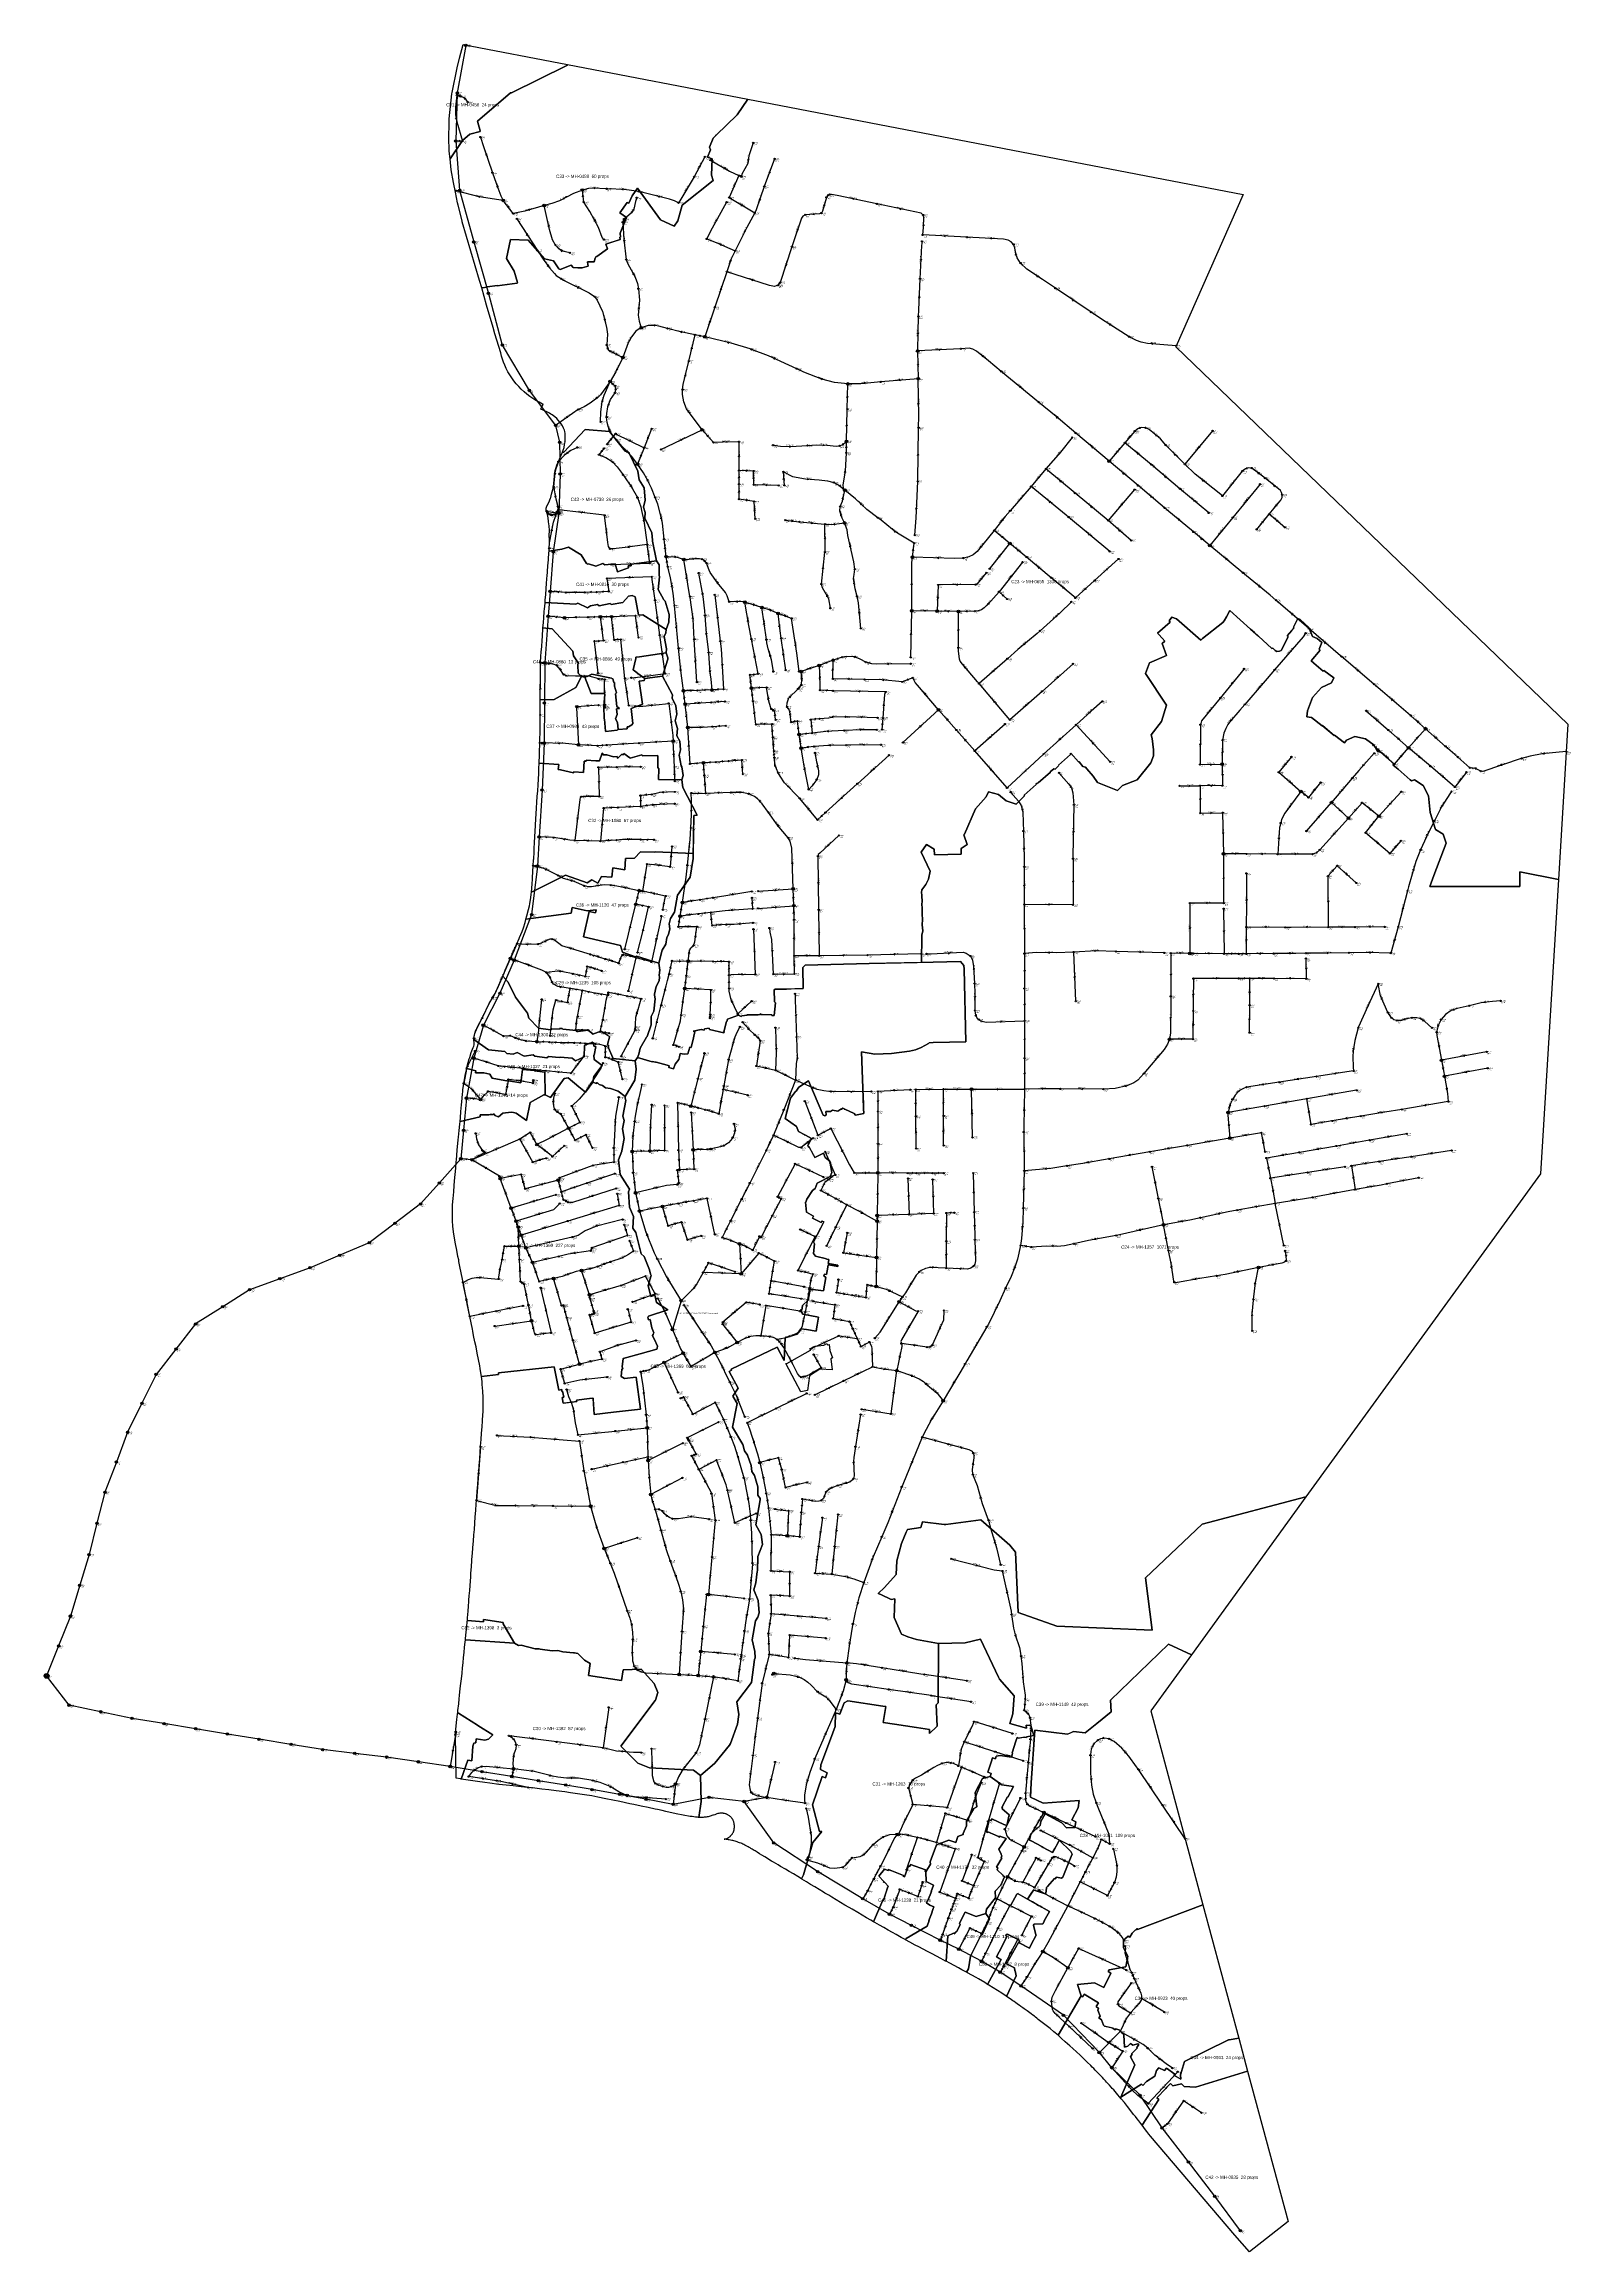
# Model space of a CAD drawing. Header units: metres. Extents: x 449148 to 451990, y 2566737 to 2570847.
import ezdxf
from ezdxf.enums import TextEntityAlignment as Align

# ---------------------------------------------------------------- set-up
doc = ezdxf.new("R2010")
doc.units = ezdxf.units.M
for name, color, linetype in [('SEW-CATCHMENT', 4, 'Continuous'), ('SEW-CATCHMENT-LABEL', 4, 'Continuous'), ('SEW-DROP', 6, 'Continuous'), ('SEW-JOIN', 6, 'Continuous'), ('SEW-LABEL', 2, 'Continuous'), ('SEW-MAIN-PIPE', 5, 'Continuous'), ('SEW-MH', 7, 'Continuous'), ('SEW-MH-LABEL', 8, 'Continuous'), ('SEW-OUTFALL', 1, 'Continuous'), ('SEW-PIPE-DN200', 3, 'Continuous'), ('SEW-PIPE-DN250', 4, 'Continuous'), ('SEW-PIPE-DN315', 5, 'Continuous'), ('SEW-TRUNK-MH', 7, 'Continuous')]:
    doc.layers.add(name, color=color, linetype=linetype)

msp = doc.modelspace()

# ---------------------------------------------------------------- linework, layer by layer
at = {"layer": 'SEW-CATCHMENT'}
for points in [[(450120.8, 2570807.2), (450017.8, 2570756.4), (450015.8, 2570755.9), (449954.4, 2570703.5), (449959.7, 2570685.5), (449959.1, 2570684.2), (449940.4, 2570679.2), (449926.8, 2570667.5), (449903.4, 2570633.3), (449901.9, 2570647.3), (449901, 2570673.9), (449901.5, 2570698.4), (449901.6, 2570706.1), (449901.7, 2570707.6), (449906.7, 2570754.4), (449907, 2570756.5), (449916.5, 2570802.6), (449921.2, 2570820.7), (449927.9, 2570846), (450121.7, 2570808.8), (450120.8, 2570807.2)], [(449926.8, 2570667.5), (449940.4, 2570679.2), (449959.1, 2570684.2), (449959.7, 2570685.5), (449954.4, 2570703.5), (450015.8, 2570755.9), (450017.8, 2570756.4), (450120.8, 2570807.2), (450121.7, 2570808.8), (450457.9, 2570744.3), (450438.1, 2570715.1), (450398.9, 2570677.2), (450398.2, 2570677.4), (450397.7, 2570676.1), (450393.2, 2570671.7), (450386.6, 2570655), (450387.9, 2570650.3), (450382.7, 2570636.5), (450391.1, 2570633.2), (450390.3, 2570602.6), (450393, 2570593.1), (450335.5, 2570547), (450327.6, 2570517.6), (450320.7, 2570507.8), (450295.1, 2570520), (450252.4, 2570578.6), (450242.1, 2570564.1), (450242.2, 2570564.1), (450236.1, 2570550.5), (450233.2, 2570551.7), (450219.7, 2570532.8), (450231.6, 2570524), (450220.1, 2570494.7), (450220.4, 2570487.4), (450219.7, 2570487.2), (450220.3, 2570483.3), (450193.5, 2570474.4), (450196.2, 2570465.6), (450176.7, 2570451.7), (450175, 2570450.8), (450173.3, 2570448.2), (450171.7, 2570441.6), (450158.9, 2570441.5), (450159, 2570440.7), (450160.4, 2570433.2), (450158, 2570432.7), (450149.4, 2570430.2), (450141, 2570430.5), (450132.4, 2570430.9), (450128.7, 2570435.4), (450108.5, 2570427), (450105.8, 2570428.2), (450096.1, 2570443.6), (450079.1, 2570447.2), (450048.7, 2570481.7), (450015.6, 2570483.4), (450008.7, 2570447.7), (450022.9, 2570424), (450028.6, 2570402.9), (450028.1, 2570401.9), (449991.3, 2570396.9), (449991.2, 2570397.4), (449972.9, 2570394.9), (449973, 2570394.4), (449962.2, 2570392.9), (449958.3, 2570406.9), (449942.1, 2570461.1), (449926.2, 2570516), (449925.7, 2570517.8), (449918.3, 2570546.8), (449917.3, 2570551.1), (449913.2, 2570571.3), (449909.7, 2570589.1), (449905.7, 2570613), (449903.4, 2570633.3), (449926.8, 2570667.5)], [(450349.6, 2568979.7), (450346.2, 2568966.8), (450338.9, 2568966.1), (450331.6, 2568967.9), (450330.3, 2568961.5), (450329.4, 2568956.7), (450322.2, 2568947.8), (450319.4, 2568939), (450310.8, 2568941.8), (450311.4, 2568944.8), (450307.6, 2568945.8), (450286.9, 2568951.2), (450285.5, 2568951.6), (450279.4, 2568952.7), (450279.3, 2568951.9), (450252.4, 2568960.5), (450254.9, 2568966.7), (450257.2, 2568977.4), (450268.8, 2568998), (450270.3, 2568999.5), (450277.8, 2569021.1), (450277.8, 2569036.8), (450282.6, 2569046.7), (450285, 2569069.6), (450283.7, 2569076.4), (450283.8, 2569078.1), (450287.1, 2569092.5), (450292.7, 2569103.1), (450293.4, 2569109.7), (450292.6, 2569113.6), (450293.6, 2569123.1), (450292.2, 2569135.6), (450298, 2569160.3), (450305.2, 2569171.1), (450306.9, 2569183.7), (450310.1, 2569189.3), (450312.2, 2569200), (450311.4, 2569209.1), (450314, 2569219), (450321.4, 2569230.8), (450326.8, 2569262.5), (450350.4, 2569296.1), (450355.6, 2569330.4), (450356.9, 2569410.9), (450363.1, 2569411.3), (450336.7, 2569462.6), (450334.8, 2569477.2), (450337, 2569485), (450334.8, 2569501.5), (450333.7, 2569503.2), (450329.8, 2569523.2), (450332.2, 2569532.8), (450330.8, 2569549), (450325.7, 2569559.2), (450326.7, 2569572.6), (450322.7, 2569586.8), (450325.5, 2569599.7), (450323.6, 2569614.8), (450316.8, 2569629.3), (450317.6, 2569635.5), (450298.7, 2569670), (450309, 2569701.5), (450308.9, 2569704), (450305.6, 2569713.3), (450306.2, 2569721.2), (450302.1, 2569744), (450305.2, 2569750.8), (450305.9, 2569757.3), (450310.6, 2569770.6), (450311.3, 2569784.7), (450303.8, 2569809.5), (450301.1, 2569812.1), (450290.7, 2569831.2), (450293.5, 2569855.2), (450292.6, 2569858.4), (450292.6, 2569877.2), (450287.7, 2569885), (450280, 2569921.3), (450280.4, 2569923.2), (450278.9, 2569936.8), (450265.9, 2569964.6), (450266.6, 2569974.8), (450263.5, 2569984.9), (450266.3, 2569998.1), (450264.5, 2570021), (450255.6, 2570035.4), (450252.7, 2570051.5), (450236, 2570086.8), (450229.4, 2570088.8), (450200.2, 2570125.5), (450155.1, 2570129.3), (450115.3, 2570087.3), (450112.4, 2570086.9), (450114, 2570091.1), (450115.5, 2570096.1), (450116.6, 2570101.3), (450117.4, 2570106.4), (450117.8, 2570111.7), (450117.8, 2570116.9), (450117.5, 2570122.1), (450117.1, 2570125.4), (450116.1, 2570128.1), (450114.4, 2570132.1), (450112.4, 2570135.9), (450110.1, 2570139.7), (450107.6, 2570143.2), (450104.8, 2570146.6), (450101.9, 2570149.7), (450098.7, 2570152.7), (450096.2, 2570154.6), (450093.7, 2570156.5), (450091.1, 2570158.2), (450088.4, 2570159.8), (450084.6, 2570161.7), (450076.9, 2570165.1), (450072.1, 2570167.4), (450076.4, 2570176.4), (450075.4, 2570176.8), (450069.2, 2570180), (450063.2, 2570183.3), (450057.4, 2570187), (450051.8, 2570191), (450046.3, 2570195.2), (450041.1, 2570199.6), (450036, 2570204.3), (450031.3, 2570209.3), (450026.7, 2570214.4), (450022, 2570220.2), (450018.1, 2570225.6), (450014.5, 2570231.2), (450011.1, 2570236.9), (450008.1, 2570242.8), (450005.3, 2570248.9), (450003.1, 2570254.5), (450001.1, 2570260.3), (449999.4, 2570266.1), (449998, 2570271.9), (449986.7, 2570307.3), (449983.3, 2570319.1), (449971.2, 2570360.6), (449962.2, 2570392.9), (449973, 2570394.4), (449972.9, 2570394.9), (449991.2, 2570397.4), (449991.3, 2570396.9), (450028.1, 2570401.9), (450028.6, 2570402.9), (450022.9, 2570424), (450008.7, 2570447.7), (450015.6, 2570483.4), (450048.7, 2570481.7), (450079.1, 2570447.2), (450096.1, 2570443.6), (450105.8, 2570428.2), (450108.5, 2570427), (450128.7, 2570435.4), (450132.4, 2570430.9), (450141, 2570430.5), (450149.4, 2570430.2), (450158, 2570432.7), (450160.4, 2570433.2), (450159, 2570440.7), (450158.9, 2570441.5), (450171.7, 2570441.6), (450173.3, 2570448.2), (450175, 2570450.8), (450176.7, 2570451.7), (450196.2, 2570465.6), (450193.5, 2570474.4), (450204.5, 2570478.1), (450220.3, 2570483.3), (450219.7, 2570487.2), (450220.4, 2570487.4), (450220.1, 2570494.7), (450231.6, 2570524), (450219.7, 2570532.8), (450233.2, 2570551.7), (450236.1, 2570550.5), (450242.2, 2570564.1), (450242.1, 2570564.1), (450252.4, 2570578.6), (450295.1, 2570520), (450320.7, 2570507.8), (450327.6, 2570517.6), (450335.5, 2570547), (450393, 2570593.1), (450390.3, 2570602.6), (450391.1, 2570633.2), (450382.7, 2570636.5), (450387.9, 2570650.3), (450386.6, 2570655), (450393.2, 2570671.7), (450397.7, 2570676.1), (450398.2, 2570677.4), (450398.9, 2570677.2), (450438.1, 2570715.1), (450457.9, 2570744.3), (450486.8, 2570738.8), (451379.7, 2570566.7), (451254.2, 2570283), (451984.3, 2569580.8), (451966.6, 2569291.7), (451895, 2569305.6), (451895, 2569278.8), (451727.3, 2569278.8), (451734.9, 2569298.8), (451757.6, 2569359), (451752.2, 2569375.7), (451737.9, 2569384.8), (451727.7, 2569416.6), (451724.5, 2569447.6), (451714.6, 2569466.8), (451698.8, 2569477.1), (451693.2, 2569475.3), (451690.8, 2569477.4), (451690.8, 2569477.4), (451679.4, 2569487.2), (451679.4, 2569487.2), (451668.1, 2569496.9), (451668.1, 2569496.9), (451659.2, 2569504.5), (451659.8, 2569507.4), (451638.7, 2569527.5), (451629.3, 2569530.3), (451623.5, 2569541.7), (451607.5, 2569553.5), (451587.6, 2569557.6), (451572.4, 2569551.1), (451568.2, 2569545.8), (451549.6, 2569560.2), (451549.1, 2569559.6), (451527.2, 2569578.5), (451526.6, 2569577.8), (451506.7, 2569593.2), (451498.4, 2569594.4), (451499.2, 2569605.8), (451508.8, 2569630.5), (451525.8, 2569648.9), (451544.3, 2569657.9), (451548.4, 2569666.8), (451529.9, 2569680.5), (451528.8, 2569679.2), (451511.4, 2569694.2), (451511.4, 2569694.2), (451510.8, 2569694.7), (451506.1, 2569698.8), (451523.1, 2569718.5), (451521, 2569720.2), (451526, 2569732.7), (451517.5, 2569740.4), (451508.7, 2569743.7), (451501.9, 2569760.7), (451485.7, 2569775.9), (451481.4, 2569777.2), (451473.2, 2569761.3), (451474.5, 2569760.2), (451469.9, 2569754.8), (451461.5, 2569745.1), (451463.8, 2569743.1), (451450.7, 2569717.8), (451447.2, 2569716.4), (451442.3, 2569716), (451439.4, 2569717.9), (451434.7, 2569722), (451433.2, 2569721.9), (451408.2, 2569744.4), (451408.4, 2569744.6), (451400.7, 2569751.2), (451400.7, 2569751.2), (451393.2, 2569757.7), (451393.3, 2569757.8), (451355, 2569792.3), (451349, 2569780.8), (451344.3, 2569773.4), (451341.7, 2569770), (451303.9, 2569740.5), (451301, 2569737.2), (451255.5, 2569776.8), (451247.1, 2569779.7), (451241.9, 2569773.2), (451243.9, 2569770.8), (451220.4, 2569750.1), (451223.1, 2569747.1), (451233.7, 2569735.1), (451229, 2569731), (451237.3, 2569708.7), (451205.6, 2569694.8), (451198.2, 2569675.4), (451237.2, 2569616.2), (451227.8, 2569586), (451208.2, 2569561.1), (451210.3, 2569554.2), (451213.1, 2569533.3), (451213, 2569521.7), (451208.1, 2569508.9), (451182.6, 2569477), (451155.2, 2569466.5), (451145.7, 2569457.4), (451108.8, 2569472.4), (451100.8, 2569484), (451088.6, 2569497.9), (451086.1, 2569500.7), (451081.5, 2569502.1), (451074.2, 2569510.4), (451073, 2569510.8), (451059, 2569526.7), (451057.7, 2569525.3), (451058.4, 2569524.6), (451035.9, 2569504.7), (451036.6, 2569503.9), (451029.6, 2569496.7), (451027.3, 2569497.9), (451020.5, 2569491.9), (451020.9, 2569491.5), (450998.4, 2569471.7), (450998, 2569472), (450996.2, 2569470.4), (450995.4, 2569470.6), (450993.9, 2569469.1), (450994.6, 2569468.4), (450972.1, 2569448.5), (450972.9, 2569447.6), (450957.2, 2569431.6), (450938.8, 2569438.2), (450924, 2569450.1), (450905.8, 2569455), (450901.3, 2569445.4), (450881.5, 2569422.9), (450860.9, 2569375.8), (450859.9, 2569374.5), (450865.9, 2569356.7), (450854.6, 2569349.1), (450854.9, 2569339), (450804.9, 2569337.8), (450804.7, 2569347.9), (450790.1, 2569356.9), (450780.6, 2569342.3), (450797.2, 2569306.9), (450793.9, 2569292.5), (450789, 2569282.4), (450781.5, 2569272.2), (450781.5, 2569272.2), (450780.9, 2569267.2), (450781.7, 2569262.2), (450782, 2569249.7), (450781.5, 2569247.2), (450782.5, 2569237.2), (450782, 2569227.2), (450782, 2569227.2), (450782.9, 2569217.2), (450782.5, 2569207.2), (450782.5, 2569207.2), (450783.5, 2569196.2), (450781.3, 2569188.2), (450780.8, 2569137.3), (450683.7, 2569134.9), (450564.7, 2569132), (450559.8, 2569127.7), (450560.7, 2569088.7), (450529.6, 2569087.6), (450510.3, 2569087.6), (450508.3, 2569087.6), (450508.4, 2569086.8), (450506.5, 2569086.8), (450507.4, 2569063.7), (450509.4, 2569061.8), (450506.6, 2569038.5), (450502.4, 2569038.7), (450502.5, 2569039.8), (450484.2, 2569040.1), (450482.3, 2569040), (450480.8, 2569041.5), (450480.7, 2569040), (450476.7, 2569039.9), (450460, 2569039.5), (450458.3, 2569039.5), (450456, 2569039.4), (450456.3, 2569039), (450446.7, 2569037.7), (450445.3, 2569036.8), (450440.6, 2569039.2), (450419.7, 2569031.5), (450418.6, 2569027.3), (450418.2, 2569027.4), (450413.2, 2569008), (450413.6, 2569007.9), (450413.2, 2569006.3), (450412.7, 2569006.1), (450386.4, 2569012.6), (450385.4, 2569014.9), (450376.9, 2569013.3), (450376.5, 2569011.2), (450371.6, 2569012.1), (450371.1, 2569012.2), (450355.6, 2569009.3), (450359.3, 2569008.5), (450356.5, 2568997.1), (450352, 2568979.1), (450349.6, 2568979.7)], [(450124, 2569910.6), (450111.7, 2569906.8), (450087.6, 2569902.8), (450087.9, 2569907.9), (450088.7, 2569918.1), (450088.7, 2569918.6), (450088.3, 2569923.5), (450088.1, 2569932), (450088.2, 2569941.2), (450087.7, 2569950.3), (450086.9, 2569957.2), (450086.8, 2569957.7), (450086.6, 2569959.5), (450085.1, 2569968.5), (450083, 2569977.5), (450082.9, 2569977.8), (450082.9, 2569977.8), (450082.8, 2569978.1), (450082.8, 2569978.1), (450082.7, 2569978.4), (450082.7, 2569978.4), (450082.6, 2569978.7), (450082.6, 2569978.8), (450082.5, 2569979), (450082.5, 2569979.1), (450082.5, 2569979.2), (450082.5, 2569979.4), (450082.5, 2569979.4), (450082.4, 2569979.7), (450082.4, 2569979.7), (450082.4, 2569980), (450082.4, 2569980.1), (450082.3, 2569980.3), (450082.3, 2569980.4), (450082.3, 2569980.7), (450082.3, 2569980.7), (450082.3, 2569981), (450082.3, 2569981.1), (450082.3, 2569981.3), (450082.3, 2569981.4), (450082.3, 2569981.7), (450082.3, 2569981.7), (450082.3, 2569982), (450082.3, 2569982.1), (450082.3, 2569982.3), (450082.3, 2569982.4), (450082.4, 2569982.6), (450082.4, 2569982.7), (450082.4, 2569983), (450082.4, 2569983), (450082.5, 2569983.3), (450082.5, 2569983.4), (450082.5, 2569983.6), (450082.5, 2569983.7), (450082.6, 2569984), (450082.6, 2569984), (450082.7, 2569984.3), (450082.7, 2569984.3), (450082.8, 2569984.6), (450082.8, 2569984.7), (450082.9, 2569984.9), (450082.9, 2569985), (450083, 2569985.2), (450083, 2569985.3), (450083.1, 2569985.5), (450083.1, 2569985.6), (450083.2, 2569985.9), (450083.2, 2569985.9), (450083.3, 2569986.2), (450083.4, 2569986.2), (450083.5, 2569986.5), (450083.5, 2569986.5), (450083.6, 2569986.7), (450083.7, 2569986.8), (450083.8, 2569987), (450083.8, 2569987.1), (450084, 2569987.3), (450084, 2569987.4), (450084.1, 2569987.6), (450084.2, 2569987.7), (450084.3, 2569987.9), (450087.7, 2569994.6), (450089.1, 2569998.2), (450090.4, 2570001.7), (450090.8, 2570003), (450092.5, 2570009), (450096.1, 2570022.3), (450096.2, 2570022.5), (450097.9, 2570042.4), (450097.9, 2570042.7), (450098.7, 2570049.6), (450100.2, 2570056.4), (450100.3, 2570056.7), (450102.3, 2570063.1), (450105.1, 2570069.5), (450112.1, 2570086.2), (450112.4, 2570086.9), (450115.3, 2570087.3), (450155.1, 2570129.3), (450200.2, 2570125.5), (450229.4, 2570088.8), (450236, 2570086.8), (450252.7, 2570051.5), (450255.6, 2570035.4), (450264.5, 2570021), (450266.3, 2569998.1), (450263.5, 2569984.9), (450266.6, 2569974.8), (450265.9, 2569964.6), (450278.9, 2569936.8), (450280.4, 2569923.2), (450280, 2569921.3), (450287.7, 2569885), (450241.2, 2569878.8), (450240.5, 2569875.6), (450235.1, 2569875.5), (450235.7, 2569871.6), (450215.3, 2569864.4), (450210.6, 2569879.4), (450191.4, 2569877.6), (450187.6, 2569879.9), (450175, 2569875.1), (450160.8, 2569879), (450158.7, 2569878.8), (450158.5, 2569879.6), (450157.4, 2569879.9), (450147.7, 2569895.8), (450124, 2569910.6)], [(450124, 2569910.6), (450147.7, 2569895.8), (450157.4, 2569879.9), (450158.5, 2569879.6), (450158.7, 2569878.8), (450160.8, 2569879), (450175, 2569875.1), (450187.6, 2569879.9), (450191.4, 2569877.6), (450210.6, 2569879.4), (450215.3, 2569864.4), (450235.7, 2569871.6), (450235.1, 2569875.5), (450240.5, 2569875.6), (450241.2, 2569878.8), (450287.7, 2569885), (450292.6, 2569877.2), (450292.6, 2569858.4), (450293.5, 2569855.2), (450290.7, 2569831.2), (450301.1, 2569812.1), (450303.8, 2569809.5), (450311.3, 2569784.7), (450310.6, 2569770.6), (450305.9, 2569757.3), (450262.1, 2569784.3), (450255.2, 2569783.6), (450254.3, 2569784.4), (450247.8, 2569818.1), (450242.2, 2569820.2), (450235.5, 2569818.9), (450224.9, 2569807.1), (450203.2, 2569803.8), (450201.2, 2569805.3), (450181, 2569801.4), (450178, 2569803.4), (450164.5, 2569801.2), (450158.9, 2569797.2), (450141.1, 2569806.1), (450137.5, 2569804.3), (450080.3, 2569807), (450080.6, 2569811.4), (450081.4, 2569822.1), (450082.2, 2569832.8), (450083, 2569843.6), (450083.6, 2569850.9), (450083.7, 2569853.1), (450083.9, 2569855.7), (450084.6, 2569865), (450085.5, 2569875.8), (450086.3, 2569886.5), (450086.4, 2569888), (450087.4, 2569900), (450087.6, 2569902.8), (450111.7, 2569906.8), (450124, 2569910.6)], [(450137.5, 2569804.3), (450141.1, 2569806.1), (450158.9, 2569797.2), (450164.5, 2569801.2), (450178, 2569803.4), (450181, 2569801.4), (450201.2, 2569805.3), (450203.2, 2569803.8), (450224.9, 2569807.1), (450235.5, 2569818.9), (450242.2, 2569820.2), (450247.8, 2569818.1), (450254.3, 2569784.4), (450255.2, 2569783.6), (450262.1, 2569784.3), (450305.9, 2569757.3), (450305.2, 2569750.8), (450302.1, 2569744), (450306.2, 2569721.2), (450305.6, 2569713.3), (450255.7, 2569706), (450249, 2569705.4), (450249.2, 2569703.2), (450244.2, 2569681.8), (450251.7, 2569676.3), (450251.8, 2569675), (450253.2, 2569675.2), (450266.1, 2569665.7), (450265, 2569662.1), (450255.3, 2569660.8), (450261.6, 2569617.8), (450240.5, 2569610.1), (450243.6, 2569582.1), (450241.7, 2569579.7), (450235.8, 2569575.8), (450232.8, 2569575.8), (450233.1, 2569572.2), (450216.1, 2569571), (450215.2, 2569583.9), (450211.1, 2569591), (450214.2, 2569598.5), (450213.5, 2569609.3), (450218.8, 2569610), (450213.9, 2569613.8), (450211.2, 2569637), (450213, 2569639.1), (450209.7, 2569651.8), (450209.2, 2569658.6), (450208, 2569658.5), (450206.3, 2569665.2), (450204.2, 2569665.9), (450203.7, 2569666.4), (450167.2, 2569673.7), (450158.5, 2569669.3), (450154, 2569668.1), (450147.8, 2569669.7), (450141.6, 2569676), (450141, 2569690.8), (450141.6, 2569695), (450133.1, 2569707.7), (450132, 2569716.9), (450093.6, 2569758.3), (450076.3, 2569760.4), (450077, 2569769.6), (450077.8, 2569779.3), (450078.8, 2569790), (450079.3, 2569796.1), (450079.6, 2569799.5), (450080.3, 2569807), (450137.5, 2569804.3)], [(450512.5, 2568420.6), (450525.5, 2568396.1), (450527.4, 2568438.4), (450527.4, 2568438.4), (450549.8, 2568445.1), (450556.6, 2568455.3), (450567, 2568453.7), (450567, 2568453.6), (450584.7, 2568450.7), (450585.6, 2568455.3), (450586.8, 2568461.8), (450586.8, 2568461.8), (450588.2, 2568469.4), (450587.9, 2568469.5), (450589.1, 2568476.8), (450560.2, 2568482.2), (450555.2, 2568490.2), (450555.3, 2568490.5), (450558.2, 2568490), (450559.7, 2568498.5), (450569.7, 2568508.6), (450573.7, 2568528.7), (450598.8, 2568525.8), (450602.8, 2568550.4), (450599, 2568554), (450600.5, 2568557.1), (450604.4, 2568556.4), (450606.5, 2568569.7), (450606.5, 2568569.7), (450607.2, 2568574.5), (450608.6, 2568574.3), (450608.6, 2568574.3), (450625.1, 2568571.4), (450625.4, 2568573.6), (450607.5, 2568576.9), (450608.6, 2568583.9), (450604.4, 2568584.6), (450603.8, 2568585.5), (450583.7, 2568590.2), (450580.2, 2568595), (450581.9, 2568613.5), (450579.9, 2568616.8), (450593.4, 2568643), (450593.5, 2568643.1), (450598.9, 2568654), (450595.8, 2568655.8), (450595.7, 2568655.7), (450594.3, 2568653), (450578.3, 2568661.3), (450580.1, 2568664.7), (450566.8, 2568672.2), (450565.3, 2568690.6), (450565.4, 2568690.7), (450567.4, 2568696.3), (450578, 2568712.7), (450583, 2568716.5), (450586.8, 2568726), (450611.1, 2568738.6), (450614.2, 2568746.3), (450610.3, 2568767.2), (450601.9, 2568774.2), (450598.4, 2568782.1), (450582.7, 2568773.9), (450579.7, 2568778.8), (450579.7, 2568778.7), (450571.9, 2568794.1), (450570.7, 2568793.5), (450569.1, 2568796.1), (450576.1, 2568809.5), (450565, 2568815.4), (450564.4, 2568815.2), (450564, 2568816), (450552.2, 2568822.3), (450548.3, 2568831.7), (450526.9, 2568846.8), (450537.2, 2568884.7), (450546.6, 2568896.8), (450547.6, 2568897.6), (450552.5, 2568904.9), (450570.9, 2568916.7), (450597.9, 2568852.6), (450601, 2568851.7), (450603.3, 2568853.4), (450603.1, 2568859.6), (450611.8, 2568859.9), (450615, 2568862.4), (450625.5, 2568860.5), (450631.1, 2568863.7), (450632.2, 2568863.7), (450632.2, 2568864.3), (450634.6, 2568865.7), (450637.2, 2568864.5), (450637.2, 2568863.9), (450638.5, 2568863.9), (450655.5, 2568856.2), (450658.2, 2568852.9), (450673.5, 2568856), (450673.2, 2568865.2), (450673.2, 2568865.2), (450672.4, 2568885.6), (450672.4, 2568885.6), (450669.4, 2568970.8), (450694.2, 2568966.7), (450725.3, 2568967.4), (450758.9, 2568972), (450769.6, 2568974.6), (450780.2, 2568978.9), (450793.9, 2568986.1), (450795.1, 2568987.7), (450802.8, 2568987.9), (450863.6, 2568989.4), (450860.1, 2569124.4), (450859.9, 2569131.4), (450853.6, 2569139), (450802.8, 2569137.8), (450780.8, 2569137.3), (450781.3, 2569188.2), (450783.5, 2569196.2), (450782.5, 2569207.2), (450782.5, 2569207.2), (450782.9, 2569217.2), (450782, 2569227.2), (450782, 2569227.2), (450782.5, 2569237.2), (450781.5, 2569247.2), (450782, 2569249.7), (450781.7, 2569262.2), (450780.9, 2569267.2), (450781.5, 2569272.2), (450781.5, 2569272.2), (450789, 2569282.4), (450793.9, 2569292.5), (450797.2, 2569306.9), (450780.6, 2569342.3), (450790.1, 2569356.9), (450804.7, 2569347.9), (450804.9, 2569337.8), (450854.9, 2569339), (450854.6, 2569349.1), (450865.9, 2569356.7), (450859.9, 2569374.5), (450860.9, 2569375.8), (450881.5, 2569422.9), (450901.3, 2569445.4), (450905.8, 2569455), (450924, 2569450.1), (450938.8, 2569438.2), (450957.2, 2569431.6), (450972.9, 2569447.6), (450972.1, 2569448.5), (450994.6, 2569468.4), (450993.9, 2569469.1), (450995.4, 2569470.6), (450996.2, 2569470.4), (450998, 2569472), (450998.4, 2569471.7), (451020.9, 2569491.5), (451020.5, 2569491.9), (451027.3, 2569497.9), (451029.6, 2569496.7), (451036.6, 2569503.9), (451035.9, 2569504.7), (451058.4, 2569524.6), (451057.7, 2569525.3), (451059, 2569526.7), (451073, 2569510.8), (451074.2, 2569510.4), (451081.5, 2569502.1), (451086.1, 2569500.7), (451088.6, 2569497.9), (451100.8, 2569484), (451108.8, 2569472.4), (451145.7, 2569457.4), (451155.2, 2569466.5), (451182.6, 2569477), (451208.1, 2569508.9), (451213, 2569521.7), (451213.1, 2569533.3), (451210.3, 2569554.2), (451208.2, 2569561.1), (451227.8, 2569586), (451237.2, 2569616.2), (451198.2, 2569675.4), (451205.6, 2569694.8), (451237.3, 2569708.7), (451229, 2569731), (451233.7, 2569735.1), (451223.1, 2569747.1), (451223.1, 2569747.1), (451223.1, 2569747.1), (451220.4, 2569750.1), (451243.9, 2569770.8), (451241.9, 2569773.2), (451247.1, 2569779.7), (451255.5, 2569776.8), (451301, 2569737.2), (451303.9, 2569740.5), (451341.7, 2569770), (451344.3, 2569773.4), (451349, 2569780.8), (451355, 2569792.3), (451393.3, 2569757.8), (451393.2, 2569757.7), (451408.4, 2569744.6), (451408.2, 2569744.4), (451433.2, 2569721.9), (451434.7, 2569722), (451439.4, 2569717.9), (451442.3, 2569716), (451447.2, 2569716.4), (451450.7, 2569717.8), (451463.8, 2569743.1), (451463.8, 2569743.1), (451461.5, 2569745.1), (451474.5, 2569760.2), (451473.2, 2569761.3), (451481.4, 2569777.2), (451485.7, 2569775.9), (451501.9, 2569760.7), (451508.7, 2569743.7), (451517.5, 2569740.4), (451526, 2569732.7), (451521, 2569720.2), (451521, 2569720.2), (451523.1, 2569718.5), (451506.1, 2569698.8), (451510.8, 2569694.7), (451511, 2569694.6), (451511.4, 2569694.2), (451511.4, 2569694.2), (451528.8, 2569679.2), (451529.9, 2569680.5), (451548.4, 2569666.8), (451544.3, 2569657.9), (451525.8, 2569648.9), (451508.8, 2569630.5), (451499.2, 2569605.8), (451498.4, 2569594.4), (451506.7, 2569593.2), (451526.6, 2569577.8), (451527.1, 2569578.3), (451549, 2569559.5), (451549.1, 2569559.6), (451549.1, 2569559.6), (451549.6, 2569560.2), (451568.2, 2569545.8), (451572.4, 2569551.1), (451587.6, 2569557.6), (451607.5, 2569553.5), (451623.5, 2569541.7), (451629.3, 2569530.3), (451638.7, 2569527.5), (451659.8, 2569507.4), (451659.2, 2569504.5), (451668.1, 2569496.9), (451668.1, 2569496.9), (451679.4, 2569487.2), (451690.8, 2569477.4), (451690.8, 2569477.4), (451693.2, 2569475.3), (451698.8, 2569477.1), (451714.6, 2569466.8), (451724.5, 2569447.6), (451727.7, 2569416.6), (451737.9, 2569384.8), (451752.2, 2569375.7), (451757.6, 2569359), (451734.9, 2569298.8), (451727.3, 2569278.8), (451895, 2569278.8), (451895, 2569305.6), (451966.6, 2569291.7), (451933.1, 2568743.7), (451496.6, 2568142.1), (451303.4, 2568091.6), (451197.8, 2567991.4), (451210.2, 2567894.3), (451033, 2567901.7), (450960.7, 2567927), (450956.1, 2568039.5), (450945.6, 2568052.5), (450891.7, 2568099.2), (450826, 2568090.8), (450823.2, 2568090.6), (450783, 2568095.5), (450780, 2568084.9), (450755.2, 2568081.7), (450752.4, 2568076.5), (450744, 2568055.2), (450734.9, 2568023.1), (450733.7, 2567997.8), (450712.2, 2567973.3), (450700.5, 2567962.6), (450705.1, 2567960.6), (450724.6, 2567951.2), (450731.6, 2567952.4), (450729.9, 2567917.6), (450744, 2567886.4), (450755.3, 2567881.9), (450771.8, 2567876.5), (450812.3, 2567869.5), (450812, 2567758.8), (450808.1, 2567755.2), (450810, 2567715.3), (450795.7, 2567701.6), (450795.7, 2567709), (450771.6, 2567712.6), (450751, 2567715.8), (450730.4, 2567718.9), (450709.8, 2567722.1), (450714.4, 2567751.7), (450709.1, 2567752.5), (450643.7, 2567762.5), (450637, 2567758.6), (450629, 2567737.4), (450620.9, 2567740.4), (450620.3, 2567714.6), (450611.3, 2567690.8), (450593.4, 2567643.6), (450592.7, 2567634.5), (450605.6, 2567628.4), (450604.5, 2567626.4), (450602.2, 2567619.3), (450595.8, 2567621.8), (450578.1, 2567568.9), (450590.9, 2567519.1), (450595.6, 2567519.5), (450578.8, 2567498.5), (450561.6, 2567438.7), (450557.8, 2567430.9), (450550.6, 2567435.3), (450542.6, 2567440.2), (450534.6, 2567445), (450528, 2567448.9), (450518.5, 2567454.3), (450514.2, 2567456.9), (450509.8, 2567459.5), (450505.4, 2567462.1), (450502, 2567464.1), (450496.7, 2567467.3), (450492.4, 2567469.9), (450489.3, 2567471.8), (450483.7, 2567475.2), (450479.4, 2567477.9), (450475.1, 2567480.6), (450473.2, 2567481.7), (450471.3, 2567482.9), (450469.4, 2567484), (450467.5, 2567485.1), (450465.6, 2567486.3), (450463, 2567487.8), (450461.8, 2567488.5), (450459.9, 2567489.6), (450458, 2567490.6), (450456, 2567491.7), (450453.2, 2567493.3), (450452.2, 2567493.8), (450450.2, 2567494.8), (450448.2, 2567495.8), (450446.2, 2567496.7), (450445.2, 2567497.2), (450442.1, 2567498.4), (450440.4, 2567499), (450438, 2567499.9), (450435.9, 2567500.6), (450434, 2567501.1), (450431.6, 2567501.7), (450429.5, 2567502.2), (450427.8, 2567502.6), (450425.2, 2567503.1), (450423, 2567503.5), (450421.8, 2567503.7), (450420.8, 2567504), (450419.8, 2567504.2), (450418.8, 2567504.4), (450417.7, 2567504.6), (450416.6, 2567504.7), (450415.7, 2567504.8), (450414.7, 2567504.8), (450413.7, 2567504.8), (450415, 2567505.1), (450416.2, 2567505.4), (450417.6, 2567505.8), (450418.6, 2567506.2), (450419.7, 2567506.8), (450421, 2567507.5), (450421.8, 2567507.9), (450422.7, 2567508.6), (450423.8, 2567509.4), (450424.5, 2567510.1), (450425.1, 2567510.6), (450425.6, 2567511.2), (450426.2, 2567511.7), (450426.8, 2567512.4), (450427.4, 2567513.1), (450427.9, 2567513.7), (450428.4, 2567514.4), (450428.9, 2567515.1), (450429.3, 2567515.7), (450429.8, 2567516.6), (450430.3, 2567517.4), (450430.7, 2567518.2), (450431.1, 2567519.1), (450431.4, 2567520), (450431.7, 2567521), (450432, 2567521.9), (450432.1, 2567522.4), (450432.3, 2567523.6), (450432.4, 2567524.5), (450432.5, 2567525.3), (450432.6, 2567526.1), (450432.6, 2567526.8), (450432.7, 2567527.7), (450432.7, 2567528.5), (450432.7, 2567529.4), (450432.6, 2567530.7), (450432.5, 2567531.7), (450432.4, 2567532.6), (450432.3, 2567533.7), (450432.1, 2567534.8), (450431.8, 2567536.1), (450431.5, 2567537.1), (450431.1, 2567538.3), (450430.6, 2567539.6), (450430.1, 2567540.5), (450429.5, 2567541.6), (450428.8, 2567542.7), (450428.2, 2567543.5), (450427.5, 2567544.4), (450426.9, 2567545.1), (450425.8, 2567546.2), (450425, 2567547), (450424.2, 2567547.6), (450423.4, 2567548.3), (450422.5, 2567549), (450421.2, 2567549.9), (450420.5, 2567550.3), (450419.4, 2567550.9), (450418.1, 2567551.5), (450417.2, 2567551.8), (450416, 2567552.2), (450414.5, 2567552.6), (450413.7, 2567552.8), (450412.6, 2567552.9), (450411.5, 2567553.1), (450410.4, 2567553.1), (450409.6, 2567553.2), (450408.3, 2567553.2), (450407.2, 2567553.2), (450406.2, 2567553.2), (450405.4, 2567553.1), (450403.8, 2567552.9), (450402.1, 2567552.6), (450400, 2567551.9), (450396.1, 2567550.5), (450393.7, 2567549.7), (450392.7, 2567549.3), (450390.9, 2567548.7), (450389.6, 2567548.2), (450387.4, 2567547.6), (450385.7, 2567547.1), (450383.8, 2567546.7), (450382.1, 2567546.3), (450380.3, 2567546), (450378.2, 2567545.7), (450376.6, 2567545.6), (450374.8, 2567545.5), (450373, 2567545.4), (450370.5, 2567545.3), (450369.3, 2567545.3), (450367.5, 2567545.4), (450366.3, 2567545.4), (450370.6, 2567574.9), (450369.3, 2567623.4), (450396.5, 2567646.4), (450423.5, 2567680.1), (450425.2, 2567682.9), (450438.5, 2567719), (450441.2, 2567737.1), (450437, 2567760.7), (450464.6, 2567796.3), (450470, 2567839.4), (450471.3, 2567842.4), (450470.8, 2567854.2), (450465.8, 2567876), (450472, 2567911.3), (450476.2, 2567918.1), (450478.6, 2567926.1), (450476.6, 2567949.5), (450468.7, 2567968.9), (450472.4, 2567982.2), (450475, 2568003.2), (450475.4, 2568004.2), (450476.2, 2568029.8), (450476, 2568031.3), (450485.1, 2568053.3), (450482.3, 2568071.9), (450472.7, 2568089.9), (450480.9, 2568136.9), (450480.5, 2568138.9), (450476.4, 2568145.4), (450476.3, 2568160.6), (450469.9, 2568181.7), (450465.2, 2568189.2), (450464.1, 2568200.7), (450457, 2568219.7), (450451.4, 2568227.6), (450448.5, 2568239.9), (450429.3, 2568272), (450437.6, 2568316), (450429.5, 2568329.7), (450439.9, 2568344.6), (450423, 2568375.6), (450427.4, 2568378), (450426.5, 2568379.9), (450512.5, 2568420.6)], [(450132, 2569716.9), (450133.1, 2569707.7), (450141.6, 2569695), (450141, 2569690.8), (450141.6, 2569676), (450147.8, 2569669.7), (450137.4, 2569649.3), (450097.1, 2569626.5), (450071, 2569626.3), (450071, 2569628.7), (450071.2, 2569639.4), (450071.3, 2569650.2), (450071.5, 2569660.9), (450071.6, 2569670), (450071.6, 2569670.5), (450071.7, 2569682.5), (450071.9, 2569692.9), (450072, 2569695.4), (450072.6, 2569707.3), (450073.1, 2569714.9), (450073.9, 2569725.6), (450074.6, 2569736.3), (450075.2, 2569744.6), (450075.3, 2569745.8), (450076.1, 2569757.8), (450076.3, 2569760.4), (450093.6, 2569758.3), (450132, 2569716.9)], [(450249.2, 2569703.2), (450249, 2569705.4), (450255.7, 2569706), (450305.6, 2569713.3), (450308.9, 2569704), (450309, 2569701.5), (450298.7, 2569670), (450266.1, 2569665.7), (450253.2, 2569675.2), (450251.8, 2569675), (450251.7, 2569676.3), (450244.2, 2569681.8), (450249.2, 2569703.2)], [(450105.6, 2569505.9), (450069.3, 2569508), (450069.4, 2569510.5), (450069.8, 2569521.2), (450070.1, 2569530.6), (450070.4, 2569542.7), (450070.5, 2569545.9), (450070.7, 2569553.4), (450070.9, 2569564.6), (450071.1, 2569574.9), (450071.2, 2569582.3), (450071.2, 2569584.4), (450071.2, 2569596.4), (450071.1, 2569607.1), (450071, 2569617.2), (450071, 2569626.3), (450097.1, 2569626.5), (450137.4, 2569649.3), (450147.8, 2569669.7), (450154, 2569668.1), (450165.8, 2569638), (450189.8, 2569638), (450191.6, 2569635.9), (450189.5, 2569614.7), (450189.3, 2569614.5), (450189.5, 2569614.1), (450190.1, 2569590.9), (450191.1, 2569590), (450192.8, 2569567.7), (450193.2, 2569567.3), (450214.6, 2569569.4), (450216.1, 2569571.2), (450216.1, 2569571), (450233.1, 2569572.2), (450232.8, 2569575.8), (450235.8, 2569575.8), (450241.7, 2569579.7), (450243.6, 2569582.1), (450240.5, 2569610.1), (450261.6, 2569617.8), (450255.3, 2569660.8), (450265, 2569662.1), (450266.1, 2569665.7), (450298.7, 2569670), (450317.6, 2569635.5), (450316.8, 2569629.3), (450323.6, 2569614.8), (450325.5, 2569599.7), (450322.7, 2569586.8), (450326.7, 2569572.6), (450325.7, 2569559.2), (450330.8, 2569549), (450332.2, 2569532.8), (450329.8, 2569523.2), (450333.7, 2569503.2), (450334.8, 2569501.5), (450337, 2569485), (450334.8, 2569477.2), (450291.4, 2569477.5), (450291.9, 2569497.6), (450290, 2569500.1), (450290.4, 2569521.6), (450289.7, 2569522.4), (450261.9, 2569521.9), (450261.4, 2569522.5), (450261.1, 2569522.5), (450261, 2569522.8), (450260.5, 2569523.4), (450238.9, 2569517.4), (450238.1, 2569518.1), (450238.1, 2569518.1), (450238, 2569518.1), (450227, 2569526.2), (450227, 2569524.6), (450222.4, 2569524.5), (450215.8, 2569517.4), (450214.8, 2569517.7), (450214.7, 2569520.5), (450207.7, 2569520), (450195.4, 2569523.9), (450187.6, 2569523.7), (450187.5, 2569526.3), (450186.4, 2569526.7), (450181.7, 2569512.4), (450174.8, 2569512.3), (450174.8, 2569512.7), (450156.8, 2569514), (450156.7, 2569512.2), (450153.3, 2569512.2), (450151.8, 2569490.8), (450133.5, 2569492), (450132.9, 2569490.4), (450108.8, 2569495.7), (450104.9, 2569496.6), (450105.6, 2569505.9)], [(450167.2, 2569673.7), (450203.7, 2569666.4), (450204.2, 2569665.9), (450206.3, 2569665.2), (450208, 2569658.5), (450209.2, 2569658.6), (450209.7, 2569651.8), (450213, 2569639.1), (450211.2, 2569637), (450213.9, 2569613.8), (450218.8, 2569610), (450213.5, 2569609.3), (450214.2, 2569598.5), (450211.1, 2569591), (450215.2, 2569583.9), (450216.1, 2569571.2), (450214.6, 2569569.4), (450193.2, 2569567.3), (450192.8, 2569567.7), (450191.1, 2569590), (450190.1, 2569590.9), (450189.5, 2569614.1), (450189.3, 2569614.5), (450189.5, 2569614.7), (450191.6, 2569635.9), (450189.8, 2569638), (450165.8, 2569638), (450154, 2569668.1), (450158.5, 2569669.3), (450167.2, 2569673.7)], [(450178.3, 2569285), (450167.5, 2569291.2), (450158.7, 2569285.2), (450118.1, 2569299.9), (450057.4, 2569269.3), (450054.9, 2569268.4), (450055.5, 2569274.3), (450056.3, 2569285), (450056.7, 2569291), (450056.9, 2569294.5), (450057.6, 2569306.5), (450058.3, 2569317.2), (450058.9, 2569328), (450059.1, 2569330.3), (450059.8, 2569342.3), (450060.2, 2569349.4), (450060.7, 2569360.2), (450061.3, 2569370.9), (450061.8, 2569381.6), (450062.4, 2569392.4), (450062.4, 2569392.5), (450063.1, 2569404.5), (450063.7, 2569413.9), (450064.4, 2569424.6), (450065.1, 2569435.4), (450065.8, 2569446.1), (450066.5, 2569456.4), (450067.2, 2569467.6), (450067.8, 2569478.3), (450068.4, 2569489), (450068.8, 2569496.3), (450068.9, 2569498.5), (450069.3, 2569508), (450105.6, 2569505.9), (450104.9, 2569496.6), (450108.8, 2569495.7), (450132.9, 2569490.4), (450133.5, 2569492), (450151.8, 2569490.8), (450153.3, 2569512.2), (450156.7, 2569512.2), (450156.8, 2569514), (450174.8, 2569512.7), (450174.8, 2569512.3), (450181.7, 2569512.4), (450186.4, 2569526.7), (450187.5, 2569526.3), (450187.6, 2569523.7), (450195.4, 2569523.9), (450207.7, 2569520), (450214.7, 2569520.5), (450214.8, 2569517.7), (450215.8, 2569517.4), (450222.4, 2569524.5), (450227, 2569524.6), (450227, 2569526.2), (450238, 2569518.1), (450238.1, 2569518.1), (450238.1, 2569518.1), (450238.9, 2569517.4), (450260.5, 2569523.4), (450261, 2569522.8), (450261.1, 2569522.5), (450261.4, 2569522.5), (450261.9, 2569521.9), (450289.7, 2569522.4), (450290.4, 2569521.6), (450290, 2569500.1), (450291.9, 2569497.6), (450291.4, 2569477.5), (450334.8, 2569477.2), (450336.7, 2569462.6), (450363.1, 2569411.3), (450356.9, 2569410.9), (450355.7, 2569340), (450285.2, 2569343.3), (450284.2, 2569342.2), (450257.9, 2569343.4), (450246.7, 2569331.6), (450229.8, 2569330.9), (450228.7, 2569309.8), (450206.6, 2569313.4), (450204.3, 2569296.2), (450185.1, 2569297), (450178.3, 2569285)], [(450158.6, 2569233.1), (450130.5, 2569239.5), (450128.5, 2569229.1), (450044.7, 2569218), (450046.3, 2569224.1), (450049.3, 2569235.7), (450051, 2569242.8), (450051.6, 2569246.2), (450053.7, 2569258), (450054.5, 2569263.7), (450054.9, 2569268.4), (450057.4, 2569269.3), (450118.1, 2569299.9), (450158.7, 2569285.2), (450167.5, 2569291.2), (450178.3, 2569285), (450185.1, 2569297), (450204.3, 2569296.2), (450206.6, 2569313.4), (450228.7, 2569309.8), (450229.8, 2569330.9), (450246.7, 2569331.6), (450257.9, 2569343.4), (450284.2, 2569342.2), (450285.2, 2569343.3), (450355.7, 2569340), (450355.6, 2569330.4), (450350.4, 2569296.1), (450326.8, 2569262.5), (450321.4, 2569230.8), (450314, 2569219), (450311.4, 2569209.1), (450312.2, 2569200), (450310.1, 2569189.3), (450306.9, 2569183.7), (450305.2, 2569171.1), (450298, 2569160.3), (450292.2, 2569135.6), (450250.7, 2569148.8), (450248.6, 2569147.5), (450224.5, 2569156.1), (450220.5, 2569168.6), (450151.6, 2569185), (450162.4, 2569232.3), (450173.8, 2569229.7), (450175.2, 2569235.3), (450158.6, 2569233.1)], [(450047.6, 2569042.9), (450025.3, 2569072.4), (450011.6, 2569100.7), (450001.4, 2569111.5), (450003.8, 2569117.4), (450006.1, 2569122.7), (450010.3, 2569132.6), (450014.7, 2569142.5), (450015.6, 2569144.6), (450019, 2569152.3), (450023, 2569161), (450027.9, 2569171.9), (450032.2, 2569181.6), (450032.9, 2569183.4), (450037.4, 2569194.6), (450039.8, 2569201.6), (450043, 2569211.8), (450044.4, 2569217.1), (450044.7, 2569218), (450128.5, 2569229.1), (450130.5, 2569239.5), (450158.6, 2569233.1), (450175.2, 2569235.3), (450173.8, 2569229.7), (450162.4, 2569232.3), (450151.6, 2569185), (450220.5, 2569168.6), (450224.5, 2569156.1), (450248.6, 2569147.5), (450250.7, 2569148.8), (450292.2, 2569135.6), (450293.6, 2569123.1), (450292.6, 2569113.6), (450293.4, 2569109.7), (450292.7, 2569103.1), (450287.1, 2569092.5), (450283.8, 2569078.1), (450283.7, 2569076.4), (450285, 2569069.6), (450282.6, 2569046.7), (450277.8, 2569036.8), (450277.8, 2569021.1), (450270.3, 2568999.5), (450268.8, 2568998), (450257.2, 2568977.4), (450254.9, 2568966.7), (450252.4, 2568960.5), (450247.9, 2568954), (450206.7, 2568958.4), (450197.8, 2568979.5), (450198.2, 2568983), (450196.3, 2568983.4), (450197.1, 2568986.7), (450200.2, 2568998.3), (450200.3, 2568999.3), (450196, 2569001.9), (450196, 2569002.1), (450195.7, 2569002.1), (450184.2, 2569009.1), (450169.2, 2569003.5), (450168.7, 2569003.9), (450168.9, 2569005), (450167.3, 2569005.2), (450160.5, 2569011.1), (450141.7, 2569008.7), (450141.6, 2569008.7), (450141.6, 2569008.7), (450139.6, 2569008.4), (450138, 2569010.2), (450113.2, 2569013.2), (450112.3, 2569014.1), (450107.2, 2569014.3), (450106.9, 2569012.7), (450093.1, 2569013.5), (450093.1, 2569013.7), (450090.6, 2569011.7), (450068, 2569015), (450050.3, 2569033.7), (450047.6, 2569042.9)], [(450224.8, 2568380.5), (450223.7, 2568384.2), (450225.3, 2568400), (450257.3, 2568408.3), (450257.4, 2568408.2), (450288.2, 2568417.4), (450288.6, 2568418.8), (450288.6, 2568418.8), (450288.6, 2568418.9), (450289.5, 2568422.5), (450283.8, 2568435), (450283.5, 2568436.1), (450283.4, 2568436.1), (450280.4, 2568442.7), (450281.2, 2568444.3), (450281.6, 2568444.4), (450281.5, 2568444.9), (450282.9, 2568447.8), (450279.1, 2568457.2), (450276, 2568472.7), (450273, 2568472), (450271.3, 2568476.2), (450272.8, 2568478.6), (450308.8, 2568490.6), (450287.8, 2568504.3), (450284.4, 2568517.7), (450277.1, 2568515.2), (450272.3, 2568535.5), (450277.9, 2568554.3), (450276.2, 2568557), (450274.9, 2568565), (450264.5, 2568589.5), (450258.8, 2568594.6), (450249, 2568634.5), (450243.3, 2568642.7), (450244.9, 2568664.4), (450237.4, 2568681.3), (450235.5, 2568709.8), (450237.1, 2568715), (450219.8, 2568742.2), (450217.2, 2568769.8), (450223.1, 2568785.9), (450223, 2568786.2), (450227.4, 2568809.6), (450224.2, 2568827.1), (450227.2, 2568842.6), (450225.1, 2568851.1), (450230.3, 2568879.9), (450229.2, 2568884.7), (450229.5, 2568887.9), (450247.1, 2568918.3), (450249.9, 2568938.6), (450247.9, 2568954), (450252.4, 2568960.5), (450279.3, 2568951.9), (450279.4, 2568952.7), (450285.5, 2568951.6), (450286.9, 2568951.2), (450307.6, 2568945.8), (450311.4, 2568944.8), (450310.8, 2568941.8), (450319.4, 2568939), (450322.2, 2568947.8), (450329.4, 2568956.7), (450330.3, 2568961.5), (450331.6, 2568967.9), (450338.9, 2568966.1), (450346.2, 2568966.8), (450349.6, 2568979.7), (450352, 2568979.1), (450356.5, 2568997.1), (450359.3, 2569008.5), (450355.6, 2569009.3), (450371.1, 2569012.2), (450371.6, 2569012.1), (450376.5, 2569011.2), (450376.9, 2569013.3), (450385.4, 2569014.9), (450386.4, 2569012.6), (450412.7, 2569006.1), (450413.2, 2569006.3), (450413.6, 2569007.9), (450413.2, 2569008), (450418.2, 2569027.4), (450418.6, 2569027.3), (450419.7, 2569031.5), (450440.6, 2569039.2), (450445.3, 2569036.8), (450446.7, 2569037.7), (450456.3, 2569039), (450456, 2569039.4), (450458.3, 2569039.5), (450460, 2569039.5), (450476.7, 2569039.9), (450480.7, 2569040), (450480.8, 2569041.5), (450482.3, 2569040), (450484.2, 2569040.1), (450502.5, 2569039.8), (450502.4, 2569038.7), (450506.6, 2569038.5), (450509.4, 2569061.8), (450507.4, 2569063.7), (450506.5, 2569086.8), (450508.4, 2569086.8), (450508.3, 2569087.6), (450510.3, 2569087.6), (450529.6, 2569087.6), (450538.3, 2569087.9), (450560.7, 2569088.7), (450559.8, 2569127.7), (450564.7, 2569132), (450683.7, 2569134.9), (450802.8, 2569137.8), (450853.6, 2569139), (450859.9, 2569131.4), (450860.1, 2569124.4), (450863.6, 2568989.4), (450802.8, 2568987.9), (450795.1, 2568987.7), (450793.9, 2568986.1), (450780.2, 2568978.9), (450769.6, 2568974.6), (450758.9, 2568972), (450725.3, 2568967.4), (450694.2, 2568966.7), (450669.4, 2568970.8), (450672.4, 2568885.6), (450672.4, 2568885.6), (450672.8, 2568875.4), (450673.2, 2568865.2), (450673.2, 2568865.2), (450673.5, 2568856), (450658.2, 2568852.9), (450655.5, 2568856.2), (450638.5, 2568863.9), (450637.2, 2568863.9), (450637.2, 2568864.5), (450634.6, 2568865.7), (450632.2, 2568864.3), (450632.2, 2568863.7), (450631.1, 2568863.7), (450625.5, 2568860.5), (450615, 2568862.4), (450611.8, 2568859.9), (450603.1, 2568859.6), (450603.3, 2568853.4), (450601, 2568851.7), (450597.9, 2568852.6), (450570.9, 2568916.7), (450552.5, 2568904.9), (450547.6, 2568897.6), (450546.6, 2568896.8), (450537.2, 2568884.7), (450526.9, 2568846.8), (450548.3, 2568831.7), (450552.2, 2568822.3), (450564, 2568816), (450564.4, 2568815.2), (450565, 2568815.4), (450576.1, 2568809.5), (450569.1, 2568796.1), (450570.7, 2568793.5), (450571.9, 2568794.1), (450579.5, 2568779.2), (450579.7, 2568778.7), (450579.7, 2568778.8), (450582.7, 2568773.9), (450598.4, 2568782.1), (450601.9, 2568774.2), (450610.3, 2568767.2), (450614.2, 2568746.3), (450611.1, 2568738.6), (450586.8, 2568726), (450583, 2568716.5), (450578, 2568712.7), (450567.4, 2568696.3), (450565.4, 2568690.7), (450565.3, 2568690.6), (450566.8, 2568672.2), (450580.1, 2568664.7), (450578.3, 2568661.3), (450594.3, 2568653), (450595.7, 2568655.7), (450595.8, 2568655.8), (450598.9, 2568654), (450593.5, 2568643.1), (450593.4, 2568643), (450579.9, 2568616.8), (450581.9, 2568613.5), (450580.2, 2568595), (450583.7, 2568590.2), (450603.8, 2568585.5), (450604.4, 2568584.6), (450608.6, 2568583.9), (450607.9, 2568579.7), (450607.5, 2568576.9), (450609.7, 2568576.5), (450625.4, 2568573.6), (450625.1, 2568571.4), (450608.6, 2568574.3), (450607.2, 2568574.5), (450606.5, 2568569.7), (450604.4, 2568556.4), (450600.5, 2568557.1), (450599, 2568554), (450602.8, 2568550.4), (450598.8, 2568525.8), (450573.7, 2568528.7), (450569.7, 2568508.6), (450559.7, 2568498.5), (450558.2, 2568490), (450555.3, 2568490.5), (450555.2, 2568490.2), (450560.2, 2568482.2), (450589.1, 2568476.8), (450587.9, 2568469.5), (450588.2, 2568469.4), (450586.8, 2568461.8), (450585.6, 2568455.3), (450585.5, 2568454.8), (450585.3, 2568453.6), (450584.8, 2568450.9), (450584.7, 2568450.7), (450567, 2568453.6), (450567, 2568453.7), (450556.6, 2568455.3), (450549.8, 2568445.1), (450527.4, 2568438.4), (450527.4, 2568438.4), (450525.5, 2568396.1), (450512.5, 2568420.6), (450426.5, 2568379.9), (450427.4, 2568378), (450423, 2568375.6), (450439.9, 2568344.6), (450429.5, 2568329.7), (450437.6, 2568316), (450429.3, 2568272), (450448.5, 2568239.9), (450451.4, 2568227.6), (450457, 2568219.7), (450464.1, 2568200.7), (450465.2, 2568189.2), (450469.9, 2568181.7), (450476.3, 2568160.6), (450476.4, 2568145.4), (450480.5, 2568138.9), (450480.9, 2568136.9), (450472.7, 2568089.9), (450482.3, 2568071.9), (450485.1, 2568053.3), (450476, 2568031.3), (450476.2, 2568029.8), (450475.4, 2568004.2), (450475, 2568003.2), (450472.4, 2567982.2), (450468.7, 2567968.9), (450476.6, 2567949.5), (450478.6, 2567926.1), (450476.2, 2567918.1), (450472, 2567911.3), (450465.8, 2567876), (450470.8, 2567854.2), (450471.3, 2567842.4), (450470, 2567839.4), (450464.6, 2567796.3), (450437, 2567760.7), (450441.2, 2567737.1), (450438.5, 2567719), (450425.2, 2567682.9), (450423.5, 2567680.1), (450396.5, 2567646.4), (450369.3, 2567623.4), (450356.4, 2567633.1), (450274.5, 2567637.7), (450253, 2567646.6), (450221.4, 2567678.3), (450285.4, 2567763.4), (450286.1, 2567763.8), (450290.2, 2567778.2), (450283.5, 2567794.8), (450259.2, 2567821.2), (450225.9, 2567820.3), (450222.5, 2567800.2), (450161.1, 2567809.8), (450164.4, 2567831.9), (450153.8, 2567838.2), (450141, 2567850.9), (450135.3, 2567852), (450133.1, 2567851.8), (450113.2, 2567853.6), (450103.7, 2567856.1), (450093.3, 2567855.6), (450070.9, 2567858.5), (450069.4, 2567859), (450061.9, 2567859.4), (450035.7, 2567865.8), (450030.7, 2567865.3), (450023.2, 2567869.9), (450002.4, 2567906.1), (450002.1, 2567906.2), (450002.4, 2567908.4), (449965.7, 2567913.7), (449965.7, 2567909.4), (449935.6, 2567912), (449936, 2567916.8), (449936.9, 2567929.2), (449937.6, 2567938.8), (449938.2, 2567947.3), (449938.5, 2567950.1), (449939.2, 2567958.1), (449940, 2567967.7), (449940.8, 2567976.9), (449941, 2567979.8), (449941.2, 2567982.7), (449941.4, 2567985.6), (449941.5, 2567987.3), (449941.8, 2567991.3), (449941.9, 2567994.2), (449942.1, 2567997.1), (449942.2, 2568000), (449943.2, 2568012), (449944.1, 2568023.9), (449944.8, 2568033.2), (449945, 2568035.9), (449946, 2568047.9), (449946.9, 2568059.8), (449947.8, 2568071.8), (449948.6, 2568081.2), (449949.5, 2568093.1), (449950.4, 2568105.1), (449951.3, 2568117.1), (449952.2, 2568129), (449952.7, 2568135.6), (449953.1, 2568141), (449954, 2568153), (449954.9, 2568164.9), (449955.8, 2568176.9), (449956.7, 2568188.9), (449957.6, 2568200.8), (449958.5, 2568212.8), (449959.4, 2568224.8), (449960.3, 2568236.7), (449961.2, 2568248.7), (449962.1, 2568260.7), (449963, 2568272.6), (449963.8, 2568283.6), (449964.5, 2568295.6), (449964.8, 2568300.2), (449964.8, 2568312.2), (449964.8, 2568324.2), (449964.8, 2568327.3), (449964.1, 2568339.3), (449963.3, 2568351.2), (449963, 2568357.2), (449961.7, 2568366.5), (449993.8, 2568369.9), (449993.7, 2568373.3), (450097.2, 2568384.3), (450101.4, 2568362.5), (450102.8, 2568356.4), (450106, 2568341.1), (450111.2, 2568342.1), (450111.7, 2568338.5), (450112.9, 2568338.7), (450115, 2568327.9), (450111.9, 2568327.3), (450113.8, 2568316.4), (450139.3, 2568319.6), (450138.8, 2568322.5), (450162.7, 2568325.2), (450169.3, 2568326), (450169.7, 2568326), (450169.9, 2568323.5), (450171.4, 2568295.3), (450207.5, 2568299.6), (450258.1, 2568305.5), (450249.9, 2568364.9), (450228.2, 2568362.7), (450221.9, 2568366.3), (450223.3, 2568380.1), (450224.8, 2568380.5)], [(450020.7, 2568966.1), (450008.9, 2568967.7), (450005.5, 2568971.5), (449975.1, 2568974.4), (449947.7, 2568994), (449947.8, 2568995.6), (449948.5, 2569000.1), (449949.6, 2569004.6), (449951, 2569009), (449952.4, 2569012.6), (449954.1, 2569016), (449964.6, 2569035.9), (449976.1, 2569060.5), (449978, 2569063.7), (449984.2, 2569073.9), (449987.1, 2569079.4), (449988.4, 2569082.2), (449993.5, 2569093.1), (449997.7, 2569102.9), (449999.2, 2569106.3), (450001.4, 2569111.5), (450011.6, 2569100.7), (450025.3, 2569072.4), (450047.6, 2569042.9), (450050.3, 2569033.7), (450068, 2569015), (450090.6, 2569011.7), (450093.1, 2569013.7), (450093.1, 2569013.5), (450106.9, 2569012.7), (450107.2, 2569014.3), (450112.3, 2569014.1), (450113.2, 2569013.2), (450138, 2569010.2), (450139.6, 2569008.4), (450141.6, 2569008.7), (450141.6, 2569008.7), (450141.7, 2569008.7), (450160.5, 2569011.1), (450167.3, 2569005.2), (450168.9, 2569005), (450168.7, 2569003.9), (450169.2, 2569003.5), (450184.2, 2569009.1), (450195.7, 2569002.1), (450196, 2569002.1), (450196, 2569001.9), (450200.3, 2568999.3), (450200.2, 2568998.3), (450197.1, 2568986.7), (450196.3, 2568983.4), (450198.2, 2568983), (450197.8, 2568979.5), (450206.7, 2568958.4), (450247.9, 2568954), (450249.9, 2568938.6), (450247.1, 2568918.3), (450229.5, 2568887.9), (450216.5, 2568897.3), (450202.3, 2568902.5), (450192.7, 2568903.6), (450187.4, 2568907.9), (450181.2, 2568910.2), (450177.2, 2568913.5), (450176.2, 2568912), (450169.4, 2568914.5), (450171.2, 2568925), (450186.4, 2568945.6), (450171.7, 2568956.5), (450171.3, 2568964.8), (450171.9, 2568964.8), (450174.5, 2568980.9), (450170.7, 2568981.1), (450170.4, 2568986.6), (450167.9, 2568988.9), (450166.6, 2568988.4), (450166.4, 2568986.8), (450163.4, 2568987), (450153.9, 2568982.8), (450152.8, 2568961.6), (450136.6, 2568953.7), (450130.7, 2568958.9), (450108.2, 2568961), (450106.4, 2568959.9), (450086.5, 2568961.8), (450083.6, 2568959.8), (450060.9, 2568962.6), (450057.9, 2568965.3), (450041.2, 2568962.6), (450028.4, 2568969.2), (450020.7, 2568966.1)], [(449975.1, 2568974.4), (450005.5, 2568971.5), (450008.9, 2568967.7), (450020.7, 2568966.1), (450028.4, 2568969.2), (450041.2, 2568962.6), (450057.9, 2568965.3), (450060.9, 2568962.6), (450083.6, 2568959.8), (450086.5, 2568961.8), (450106.4, 2568959.9), (450108.2, 2568961), (450130.7, 2568958.9), (450136.6, 2568953.7), (450152.8, 2568961.6), (450153.9, 2568982.8), (450163.4, 2568987), (450166.4, 2568986.8), (450166.6, 2568988.4), (450167.9, 2568988.9), (450170.4, 2568986.6), (450170.7, 2568981.1), (450174.5, 2568980.9), (450171.9, 2568964.8), (450171.3, 2568964.8), (450171.7, 2568956.5), (450186.4, 2568945.6), (450171.2, 2568925), (450169.4, 2568914.5), (450155.4, 2568895.4), (450143.3, 2568905.6), (450143.4, 2568905.6), (450143, 2568905.8), (450123.1, 2568922.5), (450115.5, 2568921.4), (450090.6, 2568885.6), (450080.2, 2568890.4), (450079.9, 2568933.2), (450060.8, 2568935.2), (450059.8, 2568936.3), (450038.8, 2568938), (450038.5, 2568937.8), (450034.8, 2568913.2), (450012.4, 2568916.5), (450012.4, 2568916.4), (449981.9, 2568921.7), (449977.6, 2568929), (449966.5, 2568931.7), (449950.7, 2568931.8), (449951.3, 2568935.4), (449934.4, 2568939.5), (449934.8, 2568941.4), (449937.2, 2568950.9), (449939.2, 2568957.6), (449939.9, 2568960.3), (449942.9, 2568969.6), (449946.3, 2568978.8), (449947.5, 2568981), (449948.2, 2568983.5), (449948.5, 2568986), (449948.2, 2568988.5), (449947.5, 2568991), (449947.7, 2568994), (449975.1, 2568974.4)], [(449959.4, 2568849.8), (449959.4, 2568853.6), (449975.5, 2568853.4), (449978.3, 2568854.1), (449982.3, 2568854), (449983.3, 2568853.6), (449983.3, 2568854.5), (449986.3, 2568854.8), (449986.7, 2568852.2), (449993.5, 2568849.5), (450001.6, 2568856.3), (450017.3, 2568858.6), (450021.3, 2568857.7), (450026.6, 2568856.5), (450045.5, 2568842.9), (450052.5, 2568876.7), (450077.7, 2568890.5), (450080.2, 2568890.4), (450090.6, 2568885.6), (450115.5, 2568921.4), (450123.1, 2568922.5), (450143, 2568905.8), (450143.4, 2568905.6), (450143.3, 2568905.6), (450155.4, 2568895.4), (450169.4, 2568914.5), (450176.2, 2568912), (450177.2, 2568913.5), (450181.2, 2568910.2), (450187.4, 2568907.9), (450192.7, 2568903.6), (450202.3, 2568902.5), (450216.5, 2568897.3), (450229.5, 2568887.9), (450229.2, 2568884.7), (450230.3, 2568879.9), (450225.1, 2568851.1), (450227.2, 2568842.6), (450224.2, 2568827.1), (450227.4, 2568809.6), (450223, 2568786.2), (450223.1, 2568785.9), (450217.2, 2568769.8), (450219.8, 2568742.2), (450237.1, 2568715), (450235.5, 2568709.8), (450237.4, 2568681.3), (450244.9, 2568664.4), (450243.3, 2568642.7), (450249, 2568634.5), (450258.8, 2568594.6), (450264.5, 2568589.5), (450274.9, 2568565), (450276.2, 2568557), (450277.9, 2568554.3), (450272.3, 2568535.5), (450277.1, 2568515.2), (450284.4, 2568517.7), (450287.8, 2568504.3), (450308.8, 2568490.6), (450272.8, 2568478.6), (450271.3, 2568476.2), (450273, 2568472), (450276, 2568472.7), (450279.1, 2568457.2), (450282.9, 2568447.8), (450281.5, 2568444.9), (450281.6, 2568444.4), (450281.2, 2568444.3), (450280.4, 2568442.7), (450283.4, 2568436.1), (450283.5, 2568436.1), (450283.8, 2568435), (450289.5, 2568422.5), (450288.6, 2568418.9), (450288.6, 2568418.8), (450288.6, 2568418.8), (450288.2, 2568417.4), (450257.4, 2568408.2), (450257.3, 2568408.3), (450225.3, 2568400), (450223.7, 2568384.2), (450224.8, 2568380.5), (450223.3, 2568380.1), (450221.9, 2568366.3), (450228.2, 2568362.7), (450249.9, 2568364.9), (450258.1, 2568305.5), (450257.9, 2568305.5), (450257.9, 2568305.5), (450207.3, 2568299.6), (450207.3, 2568299.6), (450171.4, 2568295.3), (450169.7, 2568326), (450169.3, 2568326), (450162.7, 2568325.2), (450138.8, 2568322.5), (450139.3, 2568319.6), (450116.1, 2568316.7), (450113.8, 2568316.4), (450111.9, 2568327.3), (450115, 2568327.9), (450112.9, 2568338.7), (450111.7, 2568338.5), (450111.2, 2568342.1), (450106, 2568341.1), (450102.8, 2568356.4), (450101.4, 2568362.5), (450097.2, 2568384.3), (449993.7, 2568373.3), (449993.8, 2568369.9), (449961.7, 2568366.5), (449961.3, 2568369.1), (449959.6, 2568381), (449958.9, 2568386.2), (449956.5, 2568397.9), (449954.1, 2568409.7), (449951.7, 2568421.5), (449949.7, 2568431), (449947.3, 2568442.7), (449945.7, 2568450.8), (449944.9, 2568454.5), (449942.6, 2568466.3), (449940.2, 2568478), (449940.2, 2568478.1), (449937.8, 2568489.8), (449935.4, 2568501.5), (449933.2, 2568512.5), (449930.9, 2568524.3), (449928.6, 2568536), (449927.5, 2568541.6), (449926.3, 2568547.8), (449924, 2568559.6), (449921.7, 2568571.4), (449919.9, 2568580.5), (449919.4, 2568583.2), (449918.1, 2568589.8), (449915.8, 2568601.5), (449913.5, 2568613.3), (449911.4, 2568623.8), (449909.9, 2568635.7), (449908.6, 2568646.3), (449908.2, 2568655.9), (449908.1, 2568658.3), (449907.9, 2568663.5), (449908, 2568675.5), (449908, 2568679.1), (449908.1, 2568686), (449909.1, 2568697.9), (449910.1, 2568709.9), (449911.2, 2568721.8), (449911.9, 2568730.2), (449912.5, 2568736.8), (449912.9, 2568742.2), (449914, 2568754.1), (449915, 2568766.1), (449915.3, 2568769.6), (449916, 2568778), (449916.9, 2568788.2), (449918, 2568800.2), (449918.7, 2568807), (449919.1, 2568812.1), (449920.3, 2568824.1), (449921.4, 2568836), (449921.9, 2568841.3), (449959.4, 2568849.8)], [(449966.5, 2568931.7), (449977.6, 2568929), (449981.9, 2568921.7), (450012.4, 2568916.4), (450012.4, 2568916.5), (450034.8, 2568913.2), (450038.5, 2568937.8), (450038.8, 2568938), (450059.8, 2568936.3), (450060.8, 2568935.2), (450079.9, 2568933.2), (450080.2, 2568890.4), (450077.7, 2568890.5), (450052.5, 2568876.7), (450045.5, 2568842.9), (450026.6, 2568856.5), (450021.3, 2568857.7), (450017.3, 2568858.6), (450001.6, 2568856.3), (449993.5, 2568849.5), (449986.7, 2568852.2), (449986.3, 2568854.8), (449983.3, 2568854.5), (449983.3, 2568853.6), (449982.3, 2568854), (449978.3, 2568854.1), (449975.5, 2568853.4), (449959.4, 2568853.6), (449959.4, 2568849.8), (449921.9, 2568841.3), (449922.5, 2568848), (449923.6, 2568859.9), (449924.7, 2568871.8), (449925.8, 2568883.8), (449926.6, 2568893), (449926.9, 2568895.7), (449927.3, 2568900.1), (449928.9, 2568912), (449932.4, 2568930.1), (449934.4, 2568939.5), (449951.3, 2568935.4), (449950.7, 2568931.8), (449966.5, 2568931.7)], [(450615.4, 2568401.2), (450612.1, 2568399.4), (450614.6, 2568378.7), (450591.8, 2568380.2), (450572.2, 2568367.7), (450568.7, 2568340.3), (450556.6, 2568337.7), (450546, 2568357.6), (450528.5, 2568390.6), (450530.2, 2568390.5), (450574.5, 2568415.1), (450575.7, 2568419.1), (450579.3, 2568421.4), (450582.8, 2568422.9), (450599, 2568424.7), (450605, 2568427.6), (450605.9, 2568425.5), (450608.8, 2568425.8), (450610.2, 2568414.4), (450615.4, 2568401.2)], [(450929.5, 2567469.9), (450930.8, 2567473.7), (450929.4, 2567476.6), (450929, 2567477), (450929.1, 2567477.2), (450924.8, 2567486.3), (450938.8, 2567506.2), (450926.5, 2567510.3), (450926, 2567508.9), (450924, 2567509.8), (450904.2, 2567518.5), (450903.9, 2567517.6), (450901.8, 2567518.3), (450907.1, 2567541.2), (450910.9, 2567539.9), (450911.7, 2567542.5), (450934.2, 2567532.4), (450934.1, 2567532.3), (450940, 2567530.3), (450944.3, 2567550.4), (450930.9, 2567561.5), (450931.7, 2567563.1), (450930.5, 2567563.8), (450941, 2567583.6), (450941.9, 2567583.2), (450952.1, 2567603), (450930.8, 2567606.1), (450908.9, 2567621.4), (450910.6, 2567627.3), (450904.2, 2567629.4), (450910.4, 2567648.5), (450912.9, 2567656.3), (450918.6, 2567654.5), (450920, 2567659.2), (450927.6, 2567660.8), (450948.2, 2567657.5), (450950.4, 2567665.3), (450950, 2567665.5), (450956.8, 2567687.2), (450956.8, 2567687.2), (450958.9, 2567694.1), (450961.9, 2567693.1), (450961.9, 2567693.1), (450968, 2567694.1), (450973, 2567694.9), (450976.3, 2567693.9), (450976.4, 2567695.5), (450990.3, 2567697.8), (450984.5, 2567716.4), (450975.6, 2567717.2), (450976.4, 2567711.5), (450945.2, 2567720.4), (450950.9, 2567738.5), (450950.7, 2567738.6), (450953.3, 2567771.5), (450926.2, 2567803.1), (450924, 2567806.5), (450890.7, 2567877.4), (450862.2, 2567870.7), (450812.3, 2567869.5), (450771.8, 2567876.5), (450755.3, 2567881.9), (450744, 2567886.4), (450729.9, 2567917.6), (450731.6, 2567952.4), (450724.6, 2567951.2), (450705.1, 2567960.6), (450700.5, 2567962.6), (450712.2, 2567973.3), (450733.7, 2567997.8), (450734.9, 2568023.1), (450744, 2568055.2), (450752.4, 2568076.5), (450755.2, 2568081.7), (450780, 2568084.9), (450780, 2568084.9), (450783, 2568095.5), (450823.2, 2568090.6), (450826, 2568090.8), (450826, 2568090.8), (450891.7, 2568099.2), (450945.6, 2568052.5), (450956.1, 2568039.5), (450960.7, 2567927), (451033, 2567901.7), (451210.2, 2567894.3), (451197.8, 2567991.4), (451303.4, 2568091.6), (451496.6, 2568142.1), (451283.6, 2567848.4), (451240.6, 2567868), (451132.5, 2567763.8), (451133.8, 2567742.3), (451107.6, 2567720.3), (451085.4, 2567702.6), (451064.1, 2567705.3), (451058.7, 2567703.1), (451052.5, 2567700.5), (450992.1, 2567708.1), (450985.4, 2567610), (450983.6, 2567583.1), (451007.6, 2567571.9), (451074.6, 2567576.7), (451072.4, 2567563.1), (451060.9, 2567540.9), (451068.3, 2567537.1), (451066.6, 2567526.5), (451051.1, 2567525.8), (451042.2, 2567535.5), (451011, 2567552.4), (451003, 2567537.6), (451002.1, 2567530.5), (450984.2, 2567514.6), (450982.1, 2567503.3), (450986.3, 2567501), (450986.5, 2567501.2), (451004, 2567491.6), (451004, 2567491.5), (451005.7, 2567490.5), (451005.7, 2567490.5), (451007.5, 2567489.6), (451007.4, 2567489.4), (451025.1, 2567480.1), (451029.1, 2567487.3), (451029.1, 2567487.3), (451034.8, 2567497.5), (451034.6, 2567497.6), (451037.5, 2567503.1), (451058.7, 2567482), (451061.2, 2567477), (451056.5, 2567465.3), (451056.2, 2567465.1), (451043.8, 2567434.4), (451041.4, 2567432.6), (451032.5, 2567434), (451029.6, 2567431.2), (451028.5, 2567432), (451015.5, 2567417), (451013.6, 2567414.7), (451013.8, 2567414.6), (451012.5, 2567403.7), (451011.4, 2567403.2), (450989, 2567410.5), (450988.9, 2567410.3), (450989.7, 2567409.9), (450978.4, 2567393.5), (450969.6, 2567398.4), (450969.6, 2567398.4), (450960.8, 2567403.2), (450961.1, 2567403.6), (450960.7, 2567403.8), (450958.5, 2567402.7), (450947, 2567382.3), (450944, 2567381.9), (450918.7, 2567395.4), (450918.1, 2567408.1), (450928.8, 2567419.5), (450935.2, 2567434.8), (450932.6, 2567437.4), (450932.7, 2567437.6), (450932.1, 2567437.9), (450922.1, 2567448), (450923.2, 2567451.3), (450920.7, 2567452.8), (450927.7, 2567464.5), (450927.7, 2567464.5), (450930.6, 2567469.3), (450929.5, 2567469.9)], [(449965.7, 2567913.7), (450002.4, 2567908.4), (450002.1, 2567906.2), (450002.4, 2567906.1), (450023.2, 2567869.9), (449931.9, 2567875.9), (449932.1, 2567878.2), (449933.5, 2567890.9), (449934.4, 2567900.4), (449935.4, 2567910), (449935.6, 2567912), (449965.7, 2567909.4), (449965.7, 2567913.7)], [(450611.3, 2567690.8), (450620.3, 2567714.6), (450620.9, 2567740.4), (450629, 2567737.4), (450637, 2567758.6), (450643.7, 2567762.5), (450709.1, 2567752.5), (450714.4, 2567751.7), (450709.8, 2567722.1), (450730.4, 2567718.9), (450751, 2567715.8), (450771.6, 2567712.6), (450795.7, 2567709), (450795.7, 2567701.6), (450809.4, 2567714.8), (450810, 2567715.3), (450808.1, 2567755.2), (450812, 2567758.8), (450812.3, 2567869.5), (450862.2, 2567870.7), (450890.7, 2567877.4), (450924, 2567806.5), (450926.2, 2567803.1), (450953.3, 2567771.5), (450950.7, 2567738.6), (450950.9, 2567738.5), (450945.2, 2567720.4), (450976.4, 2567711.5), (450975.6, 2567717.2), (450984.5, 2567716.4), (450990.3, 2567697.8), (450976.4, 2567695.5), (450976.3, 2567693.9), (450973, 2567694.9), (450961.9, 2567693.1), (450958.9, 2567694.1), (450958.5, 2567692.6), (450958.5, 2567692.6), (450956.8, 2567687.2), (450956.8, 2567687.2), (450950, 2567665.5), (450950.4, 2567665.3), (450948.2, 2567657.5), (450927.6, 2567660.8), (450920, 2567659.2), (450918.6, 2567654.5), (450912.9, 2567656.3), (450910.4, 2567648.5), (450904.2, 2567629.4), (450910.6, 2567627.3), (450908.9, 2567621.4), (450894.2, 2567617.7), (450880.7, 2567591.8), (450884, 2567565.3), (450878.6, 2567561.8), (450864.8, 2567538.6), (450864.7, 2567529.5), (450858.5, 2567515.5), (450858.5, 2567513.7), (450848.5, 2567509.9), (450845, 2567499), (450831.6, 2567503.3), (450808.8, 2567494.5), (450808.9, 2567494.3), (450797.2, 2567462.6), (450797.8, 2567458.6), (450789.2, 2567444.2), (450787.5, 2567444.7), (450788.5, 2567447.6), (450760.2, 2567457.6), (450759, 2567454.3), (450756.7, 2567455), (450749.3, 2567435), (450746.8, 2567436), (450747.4, 2567437.5), (450719.4, 2567448.4), (450718.8, 2567446.7), (450711.9, 2567449.3), (450701.3, 2567435.9), (450710.8, 2567426), (450710.3, 2567424.9), (450712.7, 2567424), (450719.6, 2567416.9), (450719.2, 2567416), (450718.1, 2567416.4), (450714.5, 2567404.9), (450714.5, 2567404.9), (450710.2, 2567391), (450708.9, 2567391.6), (450691.8, 2567351), (450686.4, 2567354.1), (450678.3, 2567358.7), (450670.3, 2567363.4), (450662.2, 2567368.1), (450651.6, 2567374.3), (450646.2, 2567377.5), (450638.2, 2567382.3), (450630.2, 2567387.1), (450622.2, 2567391.9), (450614.3, 2567396.8), (450608.3, 2567400.4), (450601.1, 2567404.7), (450598.3, 2567406.4), (450590.4, 2567411.1), (450582.4, 2567415.9), (450574.4, 2567420.8), (450566.8, 2567425.4), (450558.5, 2567430.4), (450557.8, 2567430.9), (450561.6, 2567438.7), (450578.8, 2567498.5), (450595.6, 2567519.5), (450590.9, 2567519.1), (450578.1, 2567568.9), (450595.8, 2567621.8), (450602.2, 2567619.3), (450604.5, 2567626.4), (450605.6, 2567628.4), (450592.7, 2567634.5), (450593.4, 2567643.6), (450611.3, 2567690.8)], [(450035.7, 2567865.8), (450061.9, 2567859.4), (450069.4, 2567859), (450070.9, 2567858.5), (450093.3, 2567855.6), (450103.7, 2567856.1), (450113.2, 2567853.6), (450133.1, 2567851.8), (450135.3, 2567852), (450141, 2567850.9), (450153.8, 2567838.2), (450164.4, 2567831.9), (450161.1, 2567809.8), (450222.5, 2567800.2), (450225.9, 2567820.3), (450259.2, 2567821.2), (450283.5, 2567794.8), (450290.2, 2567778.2), (450286.1, 2567763.8), (450285.4, 2567763.4), (450221.4, 2567678.3), (450253, 2567646.6), (450274.5, 2567637.7), (450356.4, 2567633.1), (450369.3, 2567623.4), (450370.6, 2567574.9), (450366.3, 2567545.4), (450366, 2567545.4), (450363.8, 2567545.6), (450362, 2567545.7), (450360.2, 2567545.9), (450357.3, 2567546.3), (450353.9, 2567546.9), (450350.6, 2567547.4), (450337.4, 2567549.7), (450324.3, 2567552.4), (450305.1, 2567556.6), (450298.1, 2567558.1), (450289.8, 2567559.9), (450285, 2567560.9), (450271.9, 2567563.7), (450258.8, 2567566.4), (450245.7, 2567569.2), (450237.8, 2567570.9), (450219.5, 2567574.8), (450206.4, 2567577.6), (450193.3, 2567580.3), (450178.3, 2567583.2), (450167, 2567585.3), (450153.8, 2567587.5), (450140.6, 2567589.5), (450127.3, 2567591.4), (450117, 2567592.8), (450100.8, 2567594.9), (450087.5, 2567596.5), (450074.2, 2567598.1), (450060.9, 2567599.6), (450048.7, 2567601), (450047.6, 2567601.1), (450035.9, 2567602.4), (450021, 2567604), (450007.7, 2567605.5), (449994.4, 2567607), (449977.5, 2567609), (449967.8, 2567610.3), (449954.6, 2567612.1), (449941.3, 2567614.1), (449924.3, 2567616.7), (449936.6, 2567652), (449944, 2567650.9), (449945.6, 2567677.9), (449947.5, 2567683.4), (449951.5, 2567684.5), (449952.2, 2567691.8), (449968.3, 2567689.2), (449975.2, 2567691.2), (449982.8, 2567699.1), (449955.1, 2567716.7), (449954.5, 2567716.8), (449954.6, 2567717), (449918.9, 2567739.6), (449917.7, 2567741), (449918.1, 2567744.7), (449919.4, 2567756.7), (449920.4, 2567766.3), (449921, 2567772.4), (449922.4, 2567785.4), (449923.5, 2567795), (449924.4, 2567803.3), (449925.6, 2567814.2), (449926.6, 2567823.8), (449927.6, 2567833.3), (449928.5, 2567843.2), (449929.5, 2567852.5), (449930.4, 2567862.1), (449931.4, 2567871.7), (449931.9, 2567875.9), (450023.2, 2567869.9), (450030.7, 2567865.3), (450035.7, 2567865.8)], [(450985.3, 2567308.6), (450994.7, 2567326.2), (450994, 2567326.6), (450989.7, 2567344.7), (450990.9, 2567346.6), (451006.7, 2567347.4), (451009.7, 2567353), (451009.6, 2567353), (451019.3, 2567370.5), (451009.3, 2567375.9), (451004.7, 2567378.3), (451001.7, 2567380), (451001.7, 2567380), (451001.8, 2567380.1), (450999.1, 2567381.6), (450998.7, 2567381.4), (450995.7, 2567383.3), (450995.8, 2567383.6), (450987.4, 2567388.4), (450987.4, 2567388.4), (450978.4, 2567393.5), (450984.1, 2567401.7), (450989.7, 2567409.9), (450988.9, 2567410.3), (450989, 2567410.5), (451011.4, 2567403.2), (451012.5, 2567403.7), (451013.8, 2567414.6), (451013.6, 2567414.7), (451015.5, 2567417), (451028.5, 2567432), (451029.6, 2567431.2), (451032.5, 2567434), (451041.4, 2567432.6), (451043.8, 2567434.4), (451056.2, 2567465.1), (451056.5, 2567465.3), (451061.2, 2567477), (451058.7, 2567482), (451037.5, 2567503.1), (451034.6, 2567497.6), (451034.8, 2567497.5), (451029.1, 2567487.3), (451029.1, 2567487.3), (451025.1, 2567480.1), (451007.4, 2567489.4), (451007.5, 2567489.6), (451005.7, 2567490.5), (451005.7, 2567490.5), (451004, 2567491.5), (451004, 2567491.6), (450986.5, 2567501.2), (450986.3, 2567501), (450982.1, 2567503.3), (450984.2, 2567514.6), (451002.1, 2567530.5), (451003, 2567537.6), (451011, 2567552.4), (451042.2, 2567535.5), (451051.1, 2567525.8), (451066.6, 2567526.5), (451068.3, 2567537.1), (451060.9, 2567540.9), (451072.4, 2567563.1), (451074.6, 2567576.7), (451007.6, 2567571.9), (450983.6, 2567583.1), (450985.4, 2567610), (450992.1, 2567708.1), (451052.5, 2567700.5), (451064.1, 2567705.3), (451085.4, 2567702.6), (451107.6, 2567720.3), (451133.8, 2567742.3), (451132.5, 2567763.8), (451240.6, 2567868), (451283.6, 2567848.4), (451207.7, 2567743.8), (451304.9, 2567382.6), (451183, 2567336.7), (451182.1, 2567338.4), (451180.8, 2567335.9), (451179, 2567335.3), (451172.9, 2567330.1), (451168.7, 2567322.6), (451165.8, 2567324.2), (451157.2, 2567317), (451156.7, 2567302.9), (451165, 2567287.4), (451161.2, 2567267), (451130.1, 2567261.4), (451128.6, 2567258.3), (451133.7, 2567255.7), (451120.3, 2567229), (451103.1, 2567237.6), (451071.2, 2567234.3), (451078.4, 2567213.1), (451035.1, 2567139.9), (451027.6, 2567146.3), (451020.4, 2567152.2), (451010.7, 2567160), (451005.8, 2567163.8), (450998.4, 2567169.5), (450995.8, 2567171.5), (450993.2, 2567173.5), (450991.1, 2567175.1), (450988.1, 2567177.4), (450985.2, 2567179.6), (450982.9, 2567181.3), (450980.3, 2567183.2), (450977.6, 2567185.1), (450976, 2567186.3), (450972.3, 2567188.9), (450969.7, 2567190.8), (450965.8, 2567193.6), (450964.4, 2567194.6), (450961.7, 2567196.5), (450959.1, 2567198.4), (450956.4, 2567200.3), (450953.4, 2567202.4), (450951.1, 2567204), (450948.4, 2567205.8), (450945.7, 2567207.7), (450939.4, 2567212), (450957, 2567250.7), (450955.1, 2567259.5), (450954.9, 2567259.7), (450955, 2567259.9), (450953.8, 2567265.5), (450939.4, 2567272.8), (450961.6, 2567312.7), (450981.8, 2567301.7), (450985.4, 2567308.6), (450985.3, 2567308.6)], [(449954.6, 2567717), (449954.5, 2567716.8), (449955.1, 2567716.7), (449955.1, 2567716.7), (449982.8, 2567699.1), (449975.2, 2567691.2), (449968.3, 2567689.2), (449952.2, 2567691.8), (449951.5, 2567684.5), (449947.5, 2567683.4), (449945.6, 2567677.9), (449944, 2567650.9), (449936.6, 2567652), (449924.3, 2567616.7), (449922.8, 2567617), (449914.9, 2567618.2), (449913.2, 2567699.2), (449914.1, 2567708.8), (449914.9, 2567716.1), (449916.2, 2567728), (449917.3, 2567737.5), (449917.7, 2567741), (449918.9, 2567739.6), (449954.6, 2567717)], [(450808.9, 2567494.3), (450808.8, 2567494.5), (450831.6, 2567503.3), (450845, 2567499), (450848.5, 2567509.9), (450858.5, 2567513.7), (450858.5, 2567515.5), (450864.7, 2567529.5), (450864.8, 2567538.6), (450878.6, 2567561.8), (450884, 2567565.3), (450880.7, 2567591.8), (450894.2, 2567617.7), (450908.9, 2567621.4), (450930.8, 2567606.1), (450952.1, 2567603), (450941.9, 2567583.2), (450941, 2567583.6), (450930.5, 2567563.8), (450931.7, 2567563.1), (450930.9, 2567561.5), (450944.3, 2567550.4), (450940, 2567530.3), (450934.1, 2567532.3), (450934.2, 2567532.4), (450911.7, 2567542.5), (450910.9, 2567539.9), (450907.1, 2567541.2), (450901.8, 2567518.3), (450903.9, 2567517.6), (450904.2, 2567518.5), (450913, 2567514.7), (450924, 2567509.8), (450926, 2567508.9), (450926.5, 2567510.3), (450938.8, 2567506.2), (450924.8, 2567486.3), (450929.1, 2567477.2), (450929, 2567477), (450929.4, 2567476.6), (450930.8, 2567473.7), (450929.5, 2567469.9), (450930.6, 2567469.3), (450927.7, 2567464.5), (450927.7, 2567464.5), (450920.7, 2567452.8), (450923.2, 2567451.3), (450922.1, 2567448), (450932.1, 2567437.9), (450932.7, 2567437.6), (450932.6, 2567437.4), (450935.2, 2567434.8), (450928.8, 2567419.5), (450918.1, 2567408.1), (450918.7, 2567395.4), (450901.9, 2567374.5), (450900.8, 2567366.3), (450882.7, 2567360.8), (450862.3, 2567369), (450851.4, 2567348.8), (450852.8, 2567345.5), (450845.8, 2567332.5), (450843.9, 2567331.5), (450842.7, 2567328.8), (450840.5, 2567330), (450830.2, 2567325.1), (450826.7, 2567277.5), (450825.6, 2567278.1), (450817.1, 2567282.7), (450808.8, 2567287), (450800.6, 2567291.3), (450792.4, 2567295.7), (450784.1, 2567300), (450775.9, 2567304.3), (450769.3, 2567307.8), (450759.4, 2567313.1), (450751.2, 2567317.5), (450750.6, 2567317.9), (450752.6, 2567320.1), (450791.8, 2567343.2), (450795.2, 2567353.4), (450794.6, 2567353.6), (450799.4, 2567366.1), (450802, 2567373.9), (450803.9, 2567378.8), (450796.4, 2567382), (450790.3, 2567386.1), (450792.2, 2567391), (450792.6, 2567390.9), (450799.8, 2567407.4), (450798.9, 2567407.7), (450803.4, 2567419), (450789.8, 2567426.1), (450789.2, 2567444.2), (450797.8, 2567458.6), (450797.2, 2567462.6), (450808.9, 2567494.3)], [(450752.6, 2567320.1), (450750.6, 2567317.9), (450743.1, 2567321.9), (450733.5, 2567327.2), (450726.8, 2567331), (450718.7, 2567335.6), (450710.6, 2567340.2), (450702.5, 2567344.8), (450694.2, 2567349.6), (450691.8, 2567351), (450708.9, 2567391.6), (450710.2, 2567391), (450718.1, 2567416.4), (450719.2, 2567416), (450719.6, 2567416.9), (450712.7, 2567424), (450710.3, 2567424.9), (450710.8, 2567426), (450701.3, 2567435.9), (450711.9, 2567449.3), (450718.8, 2567446.7), (450719.4, 2567448.4), (450720.1, 2567448.1), (450720.1, 2567447.9), (450727.5, 2567445.2), (450747.4, 2567437.5), (450746.8, 2567436), (450746.8, 2567436), (450749.3, 2567435), (450756.7, 2567455), (450759, 2567454.3), (450760.2, 2567457.6), (450788.5, 2567447.6), (450787.5, 2567444.7), (450787.5, 2567444.7), (450789.2, 2567444.2), (450789.8, 2567426.1), (450803.4, 2567419), (450798.9, 2567407.7), (450799.8, 2567407.4), (450792.6, 2567390.9), (450792.2, 2567391), (450790.3, 2567386.1), (450796.4, 2567382), (450803.9, 2567378.8), (450802, 2567373.9), (450799.4, 2567366.1), (450794.6, 2567353.6), (450795.2, 2567353.4), (450791.8, 2567343.2), (450752.6, 2567320.1)], [(450944, 2567381.9), (450947, 2567382.3), (450958.5, 2567402.7), (450960.7, 2567403.8), (450961.1, 2567403.6), (450960.8, 2567403.2), (450978.4, 2567393.5), (450995.8, 2567383.6), (450995.7, 2567383.3), (450998.7, 2567381.4), (450999.1, 2567381.6), (451001.8, 2567380.1), (451001.7, 2567380), (451001.7, 2567380), (451004.7, 2567378.3), (451009.3, 2567375.9), (451009.3, 2567375.9), (451009.3, 2567375.9), (451019.3, 2567370.5), (451009.6, 2567353), (451009.7, 2567353), (451006.7, 2567347.4), (450990.9, 2567346.6), (450989.7, 2567344.7), (450994, 2567326.6), (450994.7, 2567326.2), (450985.3, 2567308.6), (450985.4, 2567308.6), (450981.8, 2567301.7), (450964.1, 2567311.3), (450962.1, 2567317.3), (450941.3, 2567327.8), (450938.4, 2567327.5), (450937.9, 2567325.4), (450940.4, 2567324.1), (450935, 2567313.6), (450935, 2567313.6), (450930.2, 2567304.4), (450920.3, 2567285.6), (450921.5, 2567285), (450925.7, 2567282.7), (450929, 2567280.9), (450904.1, 2567234.4), (450898.6, 2567237.8), (450887, 2567244.8), (450882.6, 2567247.3), (450874.5, 2567251.8), (450866.3, 2567256.3), (450864.8, 2567257.1), (450868.6, 2567263.6), (450872.4, 2567286.8), (450892.3, 2567327), (450894.4, 2567327.8), (450907.6, 2567356.3), (450900.8, 2567366.3), (450901.9, 2567374.5), (450918.7, 2567395.4), (450944, 2567381.9)], [(450864.8, 2567257.1), (450856.1, 2567261.7), (450849.9, 2567265.1), (450841.7, 2567269.5), (450833.5, 2567273.9), (450826.7, 2567277.5), (450830.2, 2567325.1), (450840.5, 2567330), (450842.7, 2567328.8), (450843.9, 2567331.5), (450845.8, 2567332.5), (450852.8, 2567345.5), (450851.4, 2567348.8), (450862.3, 2567369), (450882.7, 2567360.8), (450900.8, 2567366.3), (450907.6, 2567356.3), (450894.4, 2567327.8), (450892.3, 2567327), (450872.4, 2567286.8), (450868.6, 2567263.6), (450864.8, 2567257.1)], [(451199.8, 2567054), (451192.9, 2567046.5), (451190.7, 2567048.5), (451152, 2567024.7), (451178, 2567085.1), (451169.9, 2567099.7), (451173.1, 2567104.4), (451172, 2567105.2), (451177.3, 2567110.7), (451177.3, 2567110.7), (451182.6, 2567116.1), (451181.5, 2567116.9), (451185.5, 2567122.8), (451183.9, 2567124), (451174.4, 2567121.7), (451170, 2567124.6), (451164.8, 2567119.3), (451159.1, 2567117.9), (451157.9, 2567140.8), (451148.8, 2567150.2), (451148.5, 2567150.1), (451142.7, 2567151.6), (451141.5, 2567149.7), (451136.9, 2567153), (451121.4, 2567157), (451119.6, 2567158.4), (451116, 2567168.6), (451111.1, 2567172.2), (451113.6, 2567175.1), (451109.4, 2567186.8), (451110.5, 2567189.9), (451106.1, 2567193.1), (451106.2, 2567193.1), (451110.4, 2567200.1), (451083.9, 2567216.1), (451081, 2567211.3), (451078.4, 2567213.1), (451071.2, 2567234.3), (451103.1, 2567237.6), (451120.3, 2567229), (451133.7, 2567255.7), (451128.6, 2567258.3), (451130.1, 2567261.4), (451161.2, 2567267), (451165, 2567287.4), (451156.7, 2567302.9), (451157.2, 2567317), (451165.8, 2567324.2), (451168.7, 2567322.6), (451172.9, 2567330.1), (451179, 2567335.3), (451180.8, 2567335.9), (451182.1, 2567338.4), (451183, 2567336.7), (451304.9, 2567382.6), (451371.6, 2567134.7), (451353.8, 2567131.2), (451352.5, 2567131.1), (451270.7, 2567091.3), (451263.2, 2567066.4), (451263.8, 2567058.4), (451250.4, 2567065.3), (451252.4, 2567067.4), (451237, 2567078.6), (451233, 2567074.3), (451223, 2567079.4), (451218.1, 2567074.1), (451215.5, 2567063.6), (451199.8, 2567054)], [(450937.9, 2567325.4), (450938.4, 2567327.5), (450941.3, 2567327.8), (450962.1, 2567317.3), (450964.1, 2567311.3), (450961.6, 2567312.7), (450939.4, 2567272.8), (450953.8, 2567265.5), (450955, 2567259.9), (450954.9, 2567259.7), (450955.1, 2567259.5), (450957, 2567250.7), (450939.4, 2567212), (450938.3, 2567212.7), (450930.2, 2567218), (450922.3, 2567223), (450914.2, 2567228.1), (450906.5, 2567232.9), (450904.1, 2567234.4), (450929, 2567280.9), (450929, 2567280.9), (450925.7, 2567282.7), (450921.5, 2567285), (450920.3, 2567285.6), (450930.2, 2567304.4), (450935, 2567313.6), (450935, 2567313.6), (450940.4, 2567324.1), (450937.9, 2567325.4)], [(451110.4, 2567200.1), (451106.2, 2567193.1), (451106.1, 2567193.1), (451106.1, 2567193.1), (451110.5, 2567189.9), (451109.4, 2567186.8), (451113.6, 2567175.1), (451111.1, 2567172.2), (451116, 2567168.6), (451119.6, 2567158.4), (451121.4, 2567157), (451133.1, 2567154), (451136.9, 2567153), (451141.5, 2567149.7), (451142.7, 2567151.6), (451148.5, 2567150.1), (451148.8, 2567150.2), (451157.9, 2567140.8), (451159.1, 2567117.9), (451164.8, 2567119.3), (451164.8, 2567119.3), (451170, 2567124.6), (451174.4, 2567121.7), (451174.4, 2567121.7), (451183.9, 2567124), (451185.5, 2567122.8), (451181.5, 2567116.9), (451182.6, 2567116.1), (451177.3, 2567110.7), (451177.3, 2567110.7), (451177.3, 2567110.7), (451172, 2567105.2), (451173.1, 2567104.4), (451169.9, 2567099.7), (451178, 2567085.1), (451152, 2567024.7), (451190.7, 2567048.5), (451192.9, 2567046.5), (451199.8, 2567054), (451215.5, 2567063.6), (451218.1, 2567074.1), (451223, 2567079.4), (451233, 2567074.3), (451237, 2567078.6), (451252.4, 2567067.4), (451250.4, 2567065.3), (451263.8, 2567058.4), (451263.2, 2567066.4), (451270.7, 2567091.3), (451352.5, 2567131.1), (451353.8, 2567131.2), (451371.6, 2567134.7), (451388.1, 2567073.2), (451290.8, 2567043.3), (451269.6, 2567044.7), (451265.2, 2567049.4), (451248.8, 2567045.9), (451244.4, 2567050.1), (451238.4, 2567043.7), (451237.5, 2567043.5), (451235.9, 2567041), (451219.3, 2567023.4), (451222.5, 2567020.3), (451191.6, 2566972.3), (451189.1, 2566975.5), (451185.4, 2566980.3), (451182.2, 2566984.3), (451179.1, 2566988.4), (451175.9, 2566992.5), (451168.8, 2567001.7), (451164.4, 2567007.2), (451158.6, 2567014.4), (451152.7, 2567021.6), (451146.7, 2567028.7), (451141.4, 2567035.1), (451138.7, 2567038), (451136.1, 2567040.9), (451134, 2567043.3), (451130.9, 2567046.7), (451128.3, 2567049.5), (451125.4, 2567052.8), (451123.2, 2567055.3), (451120.5, 2567058.2), (451117.9, 2567061.1), (451115.9, 2567063.2), (451112.4, 2567066.7), (451109.1, 2567069.9), (451106.9, 2567072.1), (451104.2, 2567074.9), (451101.5, 2567077.7), (451098.9, 2567080.5), (451096.2, 2567083.3), (451089.5, 2567089.9), (451079.7, 2567099.6), (451076.2, 2567102.9), (451069.4, 2567109.2), (451062.5, 2567115.5), (451057.3, 2567120.1), (451048.6, 2567127.9), (451041.7, 2567134.1), (451036.3, 2567138.9), (451035.1, 2567139.9), (451078.4, 2567213.1), (451081, 2567211.3), (451083.9, 2567216.1), (451110.4, 2567200.1)], [(451265.2, 2567049.4), (451269.6, 2567044.7), (451290.8, 2567043.3), (451388.1, 2567073.2), (451463.4, 2566793.3), (451391.8, 2566736.6), (451364.5, 2566767.6), (451207.2, 2566951.7), (451204.2, 2566955.8), (451200.4, 2566960.9), (451198, 2566964), (451194.9, 2566968.1), (451191.7, 2566972.2), (451191.6, 2566972.3), (451222.5, 2567020.3), (451219.3, 2567023.4), (451235.9, 2567041), (451237.5, 2567043.5), (451238.4, 2567043.7), (451244.4, 2567050.1), (451248.8, 2567045.9), (451265.2, 2567049.4)]]:
    msp.add_lwpolyline(points, close=True, dxfattribs=at)
at = {"layer": 'SEW-DROP'}
for centre in [(450002.4, 2570556), (450078.4, 2570546.3), (450149.6, 2570575.2), (450259.4, 2570318.8), (450377.7, 2570301.7), (450225, 2570263.5), (450773.8, 2570275.6), (450201.6, 2570218.6), (450201.6, 2570218.6), (450774.9, 2570224), (450643.9, 2570214.1), (450372.7, 2570128.5), (450641.4, 2570107.3), (450252.4, 2570064.8), (451130.3, 2570070.5), (450638.2, 2570016.4), (450638.2, 2570016.4), (450103.4, 2569975.4), (450106.1, 2569973.5), (450637.7, 2569955.4), (450305.7, 2569892.6), (450764.4, 2569891.6), (450945.2, 2569917.2), (451317.5, 2569913.6), (450338.4, 2569887.5), (450089.9, 2569828), (450452.3, 2569808), (450086.1, 2569781.6), (450116.1, 2569778.8), (450183.1, 2569780.4), (450204.1, 2569780.9), (450484, 2569797.8), (450514, 2569787), (450762.9, 2569791.8), (450810.3, 2569791.3), (450849.9, 2569790.5), (450080, 2569695), (450590.6, 2569690.2), (450616.3, 2569699.7), (450338.1, 2569642.7), (450390.7, 2569644.4), (450464.6, 2569647.7), (450556.9, 2569679), (450139.6, 2569613.3), (450341.3, 2569618), (450812.7, 2569607.4), (450345.7, 2569574.4), (450553.4, 2569561.5), (451719.3, 2569572.4), (450078.5, 2569545.6), (450142.4, 2569542.3), (450318.8, 2569549.2), (450557.1, 2569536.3), (451687.7, 2569536.8), (451687.7, 2569536.8), (450374.9, 2569508.6), (451340.9, 2569506.2), (451486.9, 2569455.3), (451544.1, 2569434.7), (451575.6, 2569405.8), (451632.3, 2569409.3), (450069.3, 2569370.8), (450066.3, 2569316.6), (451342.9, 2569339.5), (450542.3, 2569274), (450249.3, 2569245.4), (450255.6, 2569270.8), (450336.2, 2569248.7), (450543.2, 2569242.8), (450331.8, 2569223.4), (451280.2, 2569154), (450015.6, 2569144.6), (450015.6, 2569144.6), (450022.9, 2569141.4), (450346.7, 2569139.6), (450340.4, 2569088.6), (449965.3, 2569020.2), (450064.7, 2568989.6), (451242.6, 2568994.1), (449947.9, 2568958.8), (451748.8, 2568955), (451754.3, 2568925.2), (449933.9, 2568884.5), (449960.1, 2568882.2), (450351.6, 2568869.6), (450874.2, 2568901.4), (450123.9, 2568828.4), (450123.9, 2568828.4), (451351.9, 2568857.7), (450065.2, 2568798), (450242.6, 2568785.1), (450275.5, 2568786.1), (450355.7, 2568788.4), (451354.8, 2568810), (449923.5, 2568771.6), (449944.2, 2568769.9), (449944.2, 2568769.9), (450699.8, 2568745.3), (450699.8, 2568745.3), (449996.9, 2568735), (450104.8, 2568731.9), (450248.8, 2568708.4), (450017.3, 2568679.8), (450026.2, 2568655.4), (450255.9, 2568674.4), (450298.8, 2568682.8), (450698.3, 2568655.5), (450698.4, 2568666), (450030.1, 2568644.6), (450035.5, 2568629.6), (451231.4, 2568648.6), (451231.4, 2568648.6), (450031.6, 2568608.9), (450044.2, 2568605.7), (450056.9, 2568578.8), (450442.3, 2568613.2), (450697.3, 2568587.9), (450096.2, 2568548.9), (450147.9, 2568563.8), (450445.4, 2568557.4), (450696.5, 2568534), (451408.2, 2568569.1), (450162.9, 2568518.2), (450333.3, 2568507.4), (450739.1, 2568505.6), (450055.2, 2568469.8), (450317.3, 2568453.6), (450337, 2568409.9), (450396.3, 2568410.9), (450438, 2568429.4), (450144.2, 2568389.1), (450301.8, 2568392.6), (450734.9, 2568377.2), (450734.9, 2568377.2), (450821.1, 2568320.8), (450270.2, 2568270.7), (450271.9, 2568209.7), (450479.8, 2568205.9), (450165.1, 2568124.7), (450277, 2568146.4), (450190.3, 2568045.9), (450531.2, 2568069.8), (450384.6, 2567960.3), (450370, 2567854.2), (450642.2, 2567833), (450642.2, 2567833), (450329.6, 2567811.6), (450365.5, 2567809.5), (450393.9, 2567806.9), (450506.1, 2567813.6), (450640.8, 2567801.4), (449903.7, 2567640.2), (450021.2, 2567635.8), (450021.2, 2567635.8), (450018.2, 2567621.5), (450232.8, 2567586.5), (450323, 2567607.6), (450450.9, 2567575), (450492.9, 2567582.8), (450492.9, 2567582.8), (451008.5, 2567554.6), (450737.3, 2567513.4), (450737.3, 2567513.4), (450971.9, 2567490.6), (450941.3, 2567434.6), (450721.5, 2567365.2), (450815.5, 2567316.9), (450850.6, 2567300), (450892.5, 2567277.9), (451006.7, 2567295.8), (451053.6, 2567265.3), (450927.1, 2567257.5), (451112, 2567107.7), (451135.3, 2567079.5)]:
    msp.add_circle(centre, 2.5, dxfattribs=at)
at = {"layer": 'SEW-JOIN'}
msp.add_lwpolyline([(450333.3, 2568507.4), (450317.3, 2568453.6)], dxfattribs=at)
at = {"layer": 'SEW-LABEL'}
for p, q in [((449921.7, 2570751.3), (449918.5, 2570751)), ((449921, 2570749), (449918.5, 2570751)), ((449931.5, 2570743.4), (449930, 2570746.3)), ((449933, 2570745.2), (449930, 2570746.3)), ((449913.1, 2570709.6), (449914.8, 2570706.9)), ((449915.4, 2570710.1), (449914.8, 2570706.9)), ((449921.6, 2570667.6), (449918.6, 2570666.4)), ((449921.6, 2570665.2), (449918.6, 2570666.4)), ((449969.1, 2570641.6), (449971.2, 2570639.2)), ((449971.3, 2570642.4), (449971.2, 2570639.2)), ((450457.3, 2570632.5), (450458.1, 2570629.4)), ((450459.7, 2570632.2), (450458.1, 2570629.4)), ((450367.4, 2570620.2), (450367, 2570617)), ((450369.5, 2570619.1), (450367, 2570617)), ((450412.2, 2570615.5), (450415.4, 2570615.1)), ((450413.4, 2570617.6), (450415.4, 2570615.1)), ((450444.2, 2570599.5), (450441.9, 2570601.8)), ((450445.1, 2570601.7), (450441.9, 2570601.8)), ((450497.3, 2570609.3), (450497.4, 2570606.1)), ((450499.6, 2570608.5), (450497.4, 2570606.1)), ((449916.1, 2570575.2), (449919.3, 2570574.5)), ((449916.5, 2570572.9), (449919.3, 2570574.5)), ((449959.7, 2570563.4), (449956.5, 2570562.8)), ((449959.2, 2570561), (449956.5, 2570562.8)), ((449989.7, 2570582.4), (449991.8, 2570580)), ((449992, 2570583.2), (449991.8, 2570580)), ((450115.4, 2570560.9), (450113.3, 2570558.4)), ((450116.5, 2570558.7), (450113.3, 2570558.4)), ((450149.9, 2570562.4), (450150.7, 2570565.6)), ((450152.3, 2570562.7), (450150.7, 2570565.6)), ((450173.6, 2570579.7), (450170.5, 2570578.7)), ((450173.5, 2570577.3), (450170.5, 2570578.7)), ((450226.3, 2570577.4), (450223.2, 2570576.3)), ((450226.2, 2570575), (450223.2, 2570576.3)), ((450293.7, 2570563.8), (450290.5, 2570563.3)), ((450293.1, 2570561.5), (450290.5, 2570563.3)), ((450343, 2570577.6), (450342.5, 2570574.4)), ((450345, 2570576.3), (450342.5, 2570574.4)), ((450431.5, 2570583.5), (450431.4, 2570580.3)), ((450433.7, 2570582.5), (450431.4, 2570580.3)), ((450446, 2570548.8), (450447.9, 2570546.2)), ((450479.1, 2570559), (450479.3, 2570555.8)), ((450481.4, 2570558.2), (450479.3, 2570555.8)), ((450599, 2570548.5), (450599.4, 2570545.3)), ((450606.6, 2570566.8), (450605.3, 2570563.8)), ((450608.3, 2570565.1), (450605.3, 2570563.8)), ((450655.8, 2570559.7), (450652.6, 2570559.1)), ((450655.3, 2570557.3), (450652.6, 2570559.1)), ((450011.6, 2570541.8), (450010.8, 2570544.9)), ((450013.6, 2570543.2), (450010.8, 2570544.9)), ((450051, 2570539.5), (450048.5, 2570537.5)), ((450051.7, 2570537.2), (450048.5, 2570537.5)), ((450086.3, 2570507), (450086.7, 2570510.2)), ((450088.6, 2570507.6), (450086.7, 2570510.2)), ((450172.4, 2570516.7), (450172, 2570520)), ((450174.5, 2570517.9), (450172, 2570520)), ((450225.4, 2570520), (450225.4, 2570516.8)), ((450227.7, 2570519.1), (450225.4, 2570516.8)), ((450244, 2570539.8), (450243.4, 2570536.7)), ((450246, 2570538.5), (450243.4, 2570536.7)), ((450398.7, 2570520.4), (450398.2, 2570517.2)), ((450400.7, 2570519.2), (450398.2, 2570517.2)), ((450444.8, 2570546.7), (450447.9, 2570546.2)), ((450581.3, 2570531.2), (450578.4, 2570529.8)), ((450581.4, 2570528.8), (450578.4, 2570529.8)), ((450601.3, 2570547.8), (450599.4, 2570545.3)), ((450743.4, 2570541), (450740.2, 2570540.4)), ((450742.9, 2570538.6), (450740.2, 2570540.4)), ((450783.8, 2570508.6), (450785.1, 2570511.6)), ((450786.2, 2570508.6), (450785.1, 2570511.6)), ((450045, 2570492.7), (450047.6, 2570490.8)), ((450047, 2570494), (450047.6, 2570490.8)), ((450226, 2570481.7), (450227.5, 2570478.9)), ((450228.4, 2570482), (450227.5, 2570478.9)), ((450405.9, 2570472.9), (450409.2, 2570472.8)), ((450406.9, 2570475.1), (450409.2, 2570472.8)), ((450451.4, 2570499.5), (450451.1, 2570496.2)), ((450453.5, 2570498.4), (450451.1, 2570496.2)), ((450549.4, 2570502.7), (450549.6, 2570499.5)), ((450551.7, 2570502), (450549.6, 2570499.5)), ((450825.9, 2570490.6), (450822.9, 2570489.5)), ((450825.8, 2570488.2), (450822.9, 2570489.5)), ((450911.9, 2570486.1), (450908.9, 2570485.1)), ((450911.8, 2570483.7), (450908.9, 2570485.1)), ((450083.9, 2570434.5), (450086.7, 2570432.7)), ((450085.9, 2570435.9), (450086.7, 2570432.7)), ((450112, 2570460.1), (450109.9, 2570462.5)), ((450113.2, 2570462.2), (450109.9, 2570462.5)), ((450424.8, 2570444.7), (450424.9, 2570441.5)), ((450427, 2570443.9), (450424.9, 2570441.5)), ((450528.1, 2570438.3), (450528.3, 2570435)), ((450530.4, 2570437.5), (450528.3, 2570435)), ((450778.5, 2570446.3), (450779.6, 2570443.2)), ((450780.9, 2570446.2), (450779.6, 2570443.2)), ((450955.9, 2570453.9), (450956.3, 2570457.1)), ((450958.2, 2570454.5), (450956.3, 2570457.1)), ((450139.9, 2570393.4), (450143.1, 2570393.2)), ((450141, 2570395.6), (450143.1, 2570393.2)), ((450242.7, 2570419.9), (450245.2, 2570417.9)), ((450244.8, 2570421.1), (450245.2, 2570417.9)), ((450406.7, 2570391.8), (450406.9, 2570388.6)), ((450409, 2570391.1), (450406.9, 2570388.6)), ((450467.8, 2570408.3), (450464.5, 2570408.1)), ((450467, 2570406), (450464.5, 2570408.1)), ((450515.7, 2570402.4), (450514.9, 2570399.3)), ((450517.7, 2570401), (450514.9, 2570399.3)), ((450997.4, 2570412.8), (450995.6, 2570415.5)), ((450998.7, 2570414.8), (450995.6, 2570415.5)), ((450253.7, 2570356.4), (450254.7, 2570353.3)), ((450256.1, 2570356.2), (450254.7, 2570353.3)), ((450775.3, 2570376.3), (450776.4, 2570373.3)), ((450777.7, 2570376.2), (450776.4, 2570373.3)), ((451063.9, 2570368.4), (451062.1, 2570371)), ((451065.2, 2570370.4), (451062.1, 2570371)), ((450189.5, 2570334.8), (450191.4, 2570332.2)), ((450191.8, 2570335.4), (450191.4, 2570332.2)), ((450285.3, 2570324.2), (450282.2, 2570323)), ((450285.2, 2570321.8), (450282.2, 2570323)), ((450335.3, 2570311.8), (450332.1, 2570311.3)), ((450334.8, 2570309.4), (450332.1, 2570311.3)), ((450370.2, 2570304.4), (450367, 2570303.8)), ((450369.7, 2570302.1), (450367, 2570303.8)), ((450386.3, 2570331.1), (450386.5, 2570327.8)), ((450388.5, 2570330.3), (450386.5, 2570327.8)), ((450772.8, 2570309.2), (450773.9, 2570306.2)), ((450775.2, 2570309.2), (450773.9, 2570306.2)), ((451132.6, 2570323), (451130.7, 2570325.6)), ((451133.9, 2570325), (451130.7, 2570325.6)), ((450195.2, 2570280.8), (450197.7, 2570278.8)), ((450197.2, 2570282), (450197.7, 2570278.8)), ((450211.4, 2570268.9), (450214.6, 2570268.6)), ((450212.5, 2570271), (450214.6, 2570268.6)), ((450236.7, 2570296.6), (450236.4, 2570293.4)), ((450238.9, 2570295.4), (450236.4, 2570293.4)), ((450352.1, 2570279.9), (450354, 2570282.5)), ((450354.5, 2570279.3), (450354, 2570282.5)), ((450423.2, 2570292.1), (450420, 2570291.6)), ((450422.6, 2570289.7), (450420, 2570291.6)), ((450508, 2570260), (450505.8, 2570262.4)), ((450509, 2570262.2), (450505.8, 2570262.4)), ((450815.4, 2570278.9), (450812.5, 2570277.5)), ((450815.5, 2570276.5), (450812.5, 2570277.5)), ((450895.2, 2570264.2), (450893.6, 2570267)), ((450896.7, 2570266.1), (450893.6, 2570267)), ((451211.8, 2570290.1), (451208.7, 2570289.2)), ((451211.6, 2570287.7), (451208.7, 2570289.2)), ((450213.5, 2570242.6), (450213.3, 2570239.3)), ((450215.7, 2570241.5), (450213.3, 2570239.3)), ((450340.2, 2570229.1), (450342.1, 2570231.7)), ((450342.5, 2570228.5), (450342.1, 2570231.7)), ((450596.7, 2570223.9), (450593.5, 2570223.8)), ((450595.9, 2570221.6), (450593.5, 2570223.8)), ((450741.4, 2570222.3), (450738.5, 2570220.8)), ((450741.6, 2570219.9), (450738.5, 2570220.8)), ((450773.1, 2570251.2), (450774.4, 2570248.3)), ((450775.5, 2570251.3), (450774.4, 2570248.3)), ((450176.4, 2570189.5), (450174.8, 2570186.7)), ((450177.9, 2570187.6), (450174.8, 2570186.7)), ((450185.7, 2570181.2), (450187.6, 2570183.8)), ((450188, 2570180.6), (450187.6, 2570183.8)), ((450206.1, 2570212.6), (450204.8, 2570215.6)), ((450207.8, 2570214.4), (450204.8, 2570215.6)), ((450210.6, 2570202.7), (450211.7, 2570205.7)), ((450213, 2570202.7), (450211.7, 2570205.7)), ((450642.1, 2570189.2), (450643.3, 2570192.2)), ((450644.5, 2570189.1), (450643.3, 2570192.2)), ((450675.9, 2570216.6), (450673, 2570215.1)), ((450676.1, 2570214.2), (450673, 2570215.1)), ((450774.3, 2570176.8), (450775.4, 2570179.8)), ((450776.7, 2570176.8), (450775.4, 2570179.8)), ((450964.6, 2570207), (450963.1, 2570209.8)), ((450966.2, 2570208.8), (450963.1, 2570209.8)), ((450121.3, 2570153.6), (450119.5, 2570150.9)), ((450122.7, 2570151.7), (450119.5, 2570150.9)), ((450197.2, 2570175.5), (450199.4, 2570177.9)), ((450199.5, 2570174.7), (450199.4, 2570177.9)), ((450347.1, 2570161.2), (450346.3, 2570164.3)), ((450349, 2570162.6), (450346.3, 2570164.3)), ((450640.8, 2570135.8), (450642.1, 2570138.7)), ((450643.2, 2570135.7), (450642.1, 2570138.7)), ((451034, 2570149.7), (451032.5, 2570152.5)), ((451035.6, 2570151.5), (451032.5, 2570152.5)), ((450199.5, 2570127.8), (450199.2, 2570131)), ((450201.6, 2570128.8), (450199.2, 2570131)), ((450201.9, 2570111.2), (450204.7, 2570112.8)), ((450203.7, 2570109.7), (450204.7, 2570112.8)), ((450236.2, 2570108), (450239.4, 2570107.8)), ((450237.2, 2570110.2), (450239.4, 2570107.8)), ((450271, 2570114.9), (450271, 2570111.7)), ((450273.2, 2570114), (450271, 2570111.7)), ((450332.4, 2570110.8), (450335.7, 2570111)), ((450333.5, 2570108.6), (450335.7, 2570111)), ((450383.3, 2570115.1), (450382.2, 2570118.1)), ((450385.1, 2570116.7), (450382.2, 2570118.1)), ((450419, 2570107.3), (450416, 2570106)), ((450419, 2570104.9), (450416, 2570106)), ((450535, 2570099.1), (450538, 2570098)), ((450535, 2570096.7), (450538, 2570098)), ((450597.2, 2570099.3), (450600.3, 2570100.4)), ((450597.3, 2570101.7), (450600.3, 2570100.4)), ((450633.5, 2570102.4), (450636.6, 2570103.3)), ((450635, 2570100.5), (450636.6, 2570103.3)), ((450640.1, 2570095.1), (450641.3, 2570098.1)), ((450642.5, 2570095.1), (450641.3, 2570098.1)), ((451099.6, 2570094.7), (451098.1, 2570097.5)), ((451101.1, 2570096.5), (451098.1, 2570097.5)), ((451168.8, 2570117.4), (451167.7, 2570114.3)), ((451170.6, 2570115.8), (451167.7, 2570114.3)), ((451188.2, 2570133.4), (451185.7, 2570131.4)), ((451188.9, 2570131.2), (451185.7, 2570131.4)), ((451218.6, 2570116.3), (451217.1, 2570119.2)), ((451220.2, 2570118.2), (451217.1, 2570119.2)), ((451297, 2570097.6), (451296, 2570094.5)), ((450121.6, 2570087), (450119.9, 2570084.2)), ((450123, 2570085.1), (450119.9, 2570084.2)), ((450185, 2570090.2), (450184.1, 2570087.1)), ((450186.9, 2570088.7), (450184.1, 2570087.1)), ((450204.5, 2570068.5), (450207.5, 2570067.1)), ((450206.3, 2570070.1), (450207.5, 2570067.1)), ((450233.3, 2570085.9), (450232.1, 2570088.9)), ((450235.1, 2570087.6), (450232.1, 2570088.9)), ((450257.9, 2570082), (450257.9, 2570078.8)), ((450260.1, 2570081.1), (450257.9, 2570078.8)), ((450440.1, 2570078.3), (450441.3, 2570081.3)), ((450442.5, 2570078.3), (450441.3, 2570081.3)), ((450773.6, 2570081.2), (450774.9, 2570084.2)), ((450776, 2570081.2), (450774.9, 2570084.2)), ((451037.5, 2570086.8), (451036.5, 2570083.7)), ((451039.3, 2570085.2), (451036.5, 2570083.7)), ((451145, 2570089.6), (451144, 2570086.5)), ((451146.8, 2570088), (451144, 2570086.5)), ((451184.4, 2570082.5), (451182.9, 2570085.4)), ((451185.9, 2570084.4), (451182.9, 2570085.4)), ((451253.4, 2570080.4), (451252.1, 2570083.4)), ((451255.1, 2570082.1), (451252.1, 2570083.4)), ((451298.9, 2570096), (451296, 2570094.5)), ((451387.1, 2570058.4), (451384.5, 2570056.4)), ((451387.8, 2570056.1), (451384.5, 2570056.4)), ((450097.4, 2570048.1), (450098.3, 2570045)), ((450099.7, 2570047.9), (450098.3, 2570045)), ((450237.9, 2570025), (450240.6, 2570023.2)), ((450239.9, 2570026.4), (450240.6, 2570023.2)), ((450270.6, 2570033.2), (450270.3, 2570036.4)), ((450272.7, 2570034.2), (450270.3, 2570036.4)), ((450440.1, 2570038.7), (450441.3, 2570041.7)), ((450440.1, 2570012), (450441.3, 2570015)), ((450442.5, 2570038.7), (450441.3, 2570041.7)), ((450442.5, 2570012), (450441.3, 2570015)), ((450456.4, 2570053.6), (450453.4, 2570052.5)), ((450456.3, 2570051.2), (450453.4, 2570052.5)), ((450467.5, 2570037.8), (450468.6, 2570040.8)), ((450469.9, 2570037.9), (450468.6, 2570040.8)), ((450493.6, 2570027.1), (450490.5, 2570025.9)), ((450493.5, 2570024.7), (450490.5, 2570025.9)), ((450523.6, 2570036.3), (450524.6, 2570039.4)), ((450526, 2570036.5), (450524.6, 2570039.4)), ((450568.4, 2570036), (450571.4, 2570037)), ((450568.5, 2570038.4), (450571.4, 2570037)), ((450626.9, 2570024.4), (450630, 2570023.6)), ((450628.3, 2570026.3), (450630, 2570023.6)), ((450637.7, 2570049.4), (450639.3, 2570052.2)), ((450640, 2570049.1), (450639.3, 2570052.2)), ((450998.9, 2570041.5), (450997.8, 2570038.4)), ((451000.7, 2570039.9), (450997.8, 2570038.4)), ((451040.1, 2570031.6), (451038.6, 2570034.4)), ((451041.7, 2570033.5), (451038.6, 2570034.4)), ((451157.6, 2570045.8), (451156, 2570048.7)), ((451159.1, 2570047.7), (451156, 2570048.7)), ((451235.6, 2570039.6), (451234, 2570042.5)), ((451237.1, 2570041.5), (451234, 2570042.5)), ((451305.7, 2570032.3), (451304.1, 2570035.1)), ((451307.2, 2570034.2), (451304.1, 2570035.1)), ((451359.5, 2570030.5), (451358.5, 2570027.5)), ((451361.3, 2570029), (451358.5, 2570027.5)), ((451408.6, 2570046.4), (451406.9, 2570049.2)), ((451410.1, 2570048.4), (451406.9, 2570049.2)), ((451438.5, 2570022.8), (451437, 2570025.6)), ((451440.1, 2570024.6), (451437, 2570025.6)), ((450084.7, 2569973), (450083.9, 2569976.2)), ((450086.7, 2569974.4), (450083.9, 2569976.2)), ((450092.9, 2569974.6), (450096, 2569975.3)), ((450093.3, 2569976.9), (450096, 2569975.3)), ((450097.9, 2570005.5), (450099.6, 2570002.7)), ((450100.3, 2570005.9), (450099.6, 2570002.7)), ((450101.3, 2569975.1), (450099.8, 2569972.2)), ((450102.9, 2569973.3), (450099.8, 2569972.2)), ((450103.1, 2569984.3), (450104.7, 2569981.5)), ((450103.5, 2569979.4), (450103.7, 2569976.2)), ((450105.8, 2569978.6), (450103.7, 2569976.2)), ((450105.5, 2569984.7), (450104.7, 2569981.5)), ((450149.7, 2569975.8), (450146.6, 2569974.9)), ((450149.4, 2569973.4), (450146.6, 2569974.9)), ((450457, 2569998.4), (450453.9, 2569997.6)), ((450456.7, 2569996), (450453.9, 2569997.6)), ((450469.4, 2569977.5), (450470.4, 2569980.6)), ((450471.8, 2569977.7), (450470.4, 2569980.6)), ((450633.3, 2569999.8), (450635.2, 2570002.5)), ((450635.7, 2569999.3), (450635.2, 2570002.5)), ((450668.9, 2569988.6), (450667.5, 2569991.5)), ((450670.6, 2569990.3), (450667.5, 2569991.5)), ((450770.6, 2569981.3), (450771.9, 2569984.3)), ((450773, 2569981.2), (450771.9, 2569984.3)), ((450965.5, 2570002.4), (450964.4, 2569999.3)), ((450967.3, 2570000.8), (450964.4, 2569999.3)), ((451020.2, 2569992.9), (451018.7, 2569995.8)), ((451021.7, 2569994.8), (451018.7, 2569995.8)), ((451098, 2569983.7), (451096.4, 2569986.6)), ((451099.5, 2569985.6), (451096.4, 2569986.6)), ((451153.1, 2569990.6), (451152, 2569987.6)), ((451154.9, 2569989.1), (451152, 2569987.6)), ((451209.1, 2570002.2), (451207.6, 2570005.1)), ((451210.6, 2570004.1), (451207.6, 2570005.1)), ((451289.2, 2569994.7), (451287.7, 2569997.5)), ((451290.8, 2569996.5), (451287.7, 2569997.5)), ((451385.7, 2569998.4), (451384.8, 2569995.4)), ((451387.6, 2569996.9), (451384.8, 2569995.4)), ((451440.5, 2569988.4), (451443.3, 2569989.9)), ((451442.3, 2569986.9), (451443.3, 2569989.9)), ((450090.4, 2569969.5), (450088.1, 2569971.8)), ((450091.4, 2569971.8), (450088.1, 2569971.8)), ((450091.7, 2569941.2), (450093.4, 2569944)), ((450094.1, 2569940.8), (450093.4, 2569944)), ((450096.7, 2569972), (450094, 2569970.3)), ((450097.1, 2569969.6), (450094, 2569970.3)), ((450193.7, 2569936.4), (450194.6, 2569939.5)), ((450196.1, 2569936.7), (450194.6, 2569939.5)), ((450262.3, 2569960.6), (450264.1, 2569957.9)), ((450264.7, 2569961.1), (450264.1, 2569957.9)), ((450296, 2569963), (450296.6, 2569966.2)), ((450298.3, 2569963.4), (450296.6, 2569966.2)), ((450538.9, 2569958), (450542, 2569958.8)), ((450539.2, 2569960.4), (450542, 2569958.8)), ((450575.8, 2569954.2), (450578.9, 2569955.1)), ((450576, 2569956.6), (450578.9, 2569955.1)), ((450617.8, 2569954), (450621, 2569953.2)), ((450618.2, 2569951.6), (450621, 2569953.2)), ((450630.5, 2569968.5), (450630.8, 2569971.7)), ((450632.8, 2569969.2), (450630.8, 2569971.7)), ((450732.5, 2569937.5), (450730.7, 2569940.2)), ((450733.9, 2569939.5), (450730.7, 2569940.2)), ((450930.9, 2569961.7), (450930, 2569958.7)), ((450932.8, 2569960.2), (450930, 2569958.7)), ((451093.4, 2569932.4), (451091.8, 2569935.2)), ((451094.9, 2569934.2), (451091.8, 2569935.2)), ((451150.1, 2569939.6), (451148.6, 2569942.5)), ((451151.7, 2569941.4), (451148.6, 2569942.5)), ((451260.6, 2569959.1), (451259.1, 2569961.9)), ((451262.1, 2569960.9), (451259.1, 2569961.9)), ((451338.9, 2569941.5), (451338, 2569938.4)), ((451340.8, 2569940), (451338, 2569938.4)), ((451414.6, 2569957.1), (451417.5, 2569958.6)), ((451416.5, 2569955.5), (451417.5, 2569958.6)), ((451443.1, 2569957.5), (451441.6, 2569960.3)), ((451444.7, 2569959.3), (451441.6, 2569960.3)), ((450237.3, 2569911.6), (450234.5, 2569910)), ((450237.6, 2569909.3), (450234.5, 2569910)), ((450271.9, 2569896), (450272.7, 2569899.1)), ((450274.3, 2569896.3), (450272.7, 2569899.1)), ((450302.7, 2569907.2), (450303.5, 2569910.3)), ((450305.1, 2569907.5), (450303.5, 2569910.3)), ((450323.9, 2569892.9), (450320.8, 2569891.9)), ((450323.7, 2569890.5), (450320.8, 2569891.9)), ((450600.2, 2569925.6), (450601.4, 2569928.6)), ((450602.6, 2569925.6), (450601.4, 2569928.6)), ((450647.5, 2569910.8), (450648, 2569914)), ((450649.8, 2569911.3), (450648, 2569914)), ((450764.5, 2569903.4), (450766, 2569906.3)), ((450766.9, 2569903.2), (450766, 2569906.3)), ((450813.2, 2569891.3), (450810.1, 2569890.2)), ((450891.3, 2569912.6), (450890.4, 2569909.5)), ((450893.2, 2569911.1), (450890.4, 2569909.5)), ((450924.7, 2569893.3), (450927.5, 2569894.9)), ((450926.6, 2569891.8), (450927.5, 2569894.9)), ((450931.1, 2569927.6), (450929.6, 2569930.4)), ((450932.7, 2569929.4), (450929.6, 2569930.4)), ((450961.3, 2569902.7), (450959.7, 2569905.5)), ((450962.8, 2569904.6), (450959.7, 2569905.5)), ((451302.8, 2569924.2), (451301.2, 2569927.1)), ((451304.3, 2569926.1), (451301.2, 2569927.1)), ((450238.5, 2569854.8), (450235.6, 2569853.5)), ((450238.6, 2569852.4), (450235.6, 2569853.5)), ((450237.9, 2569880.4), (450240.9, 2569879.3)), ((450238, 2569878), (450240.9, 2569879.3)), ((450306.3, 2569881.5), (450307, 2569884.7)), ((450308.7, 2569881.9), (450307, 2569884.7)), ((450343.1, 2569851.3), (450343.8, 2569854.5)), ((450345.5, 2569851.7), (450343.8, 2569854.5)), ((450356.7, 2569889.5), (450353.9, 2569888)), ((450357, 2569887.1), (450353.9, 2569888)), ((450377.6, 2569883), (450376, 2569885.8)), ((450379.1, 2569884.8), (450376, 2569885.8)), ((450596.7, 2569870), (450598.2, 2569872.9)), ((450599.1, 2569869.7), (450598.2, 2569872.9)), ((450813.1, 2569888.9), (450810.1, 2569890.2)), ((450892.1, 2569853.1), (450891.1, 2569850.1)), ((450893.9, 2569851.6), (450891.1, 2569850.1)), ((450947.2, 2569856.9), (450946.2, 2569853.8)), ((450949, 2569855.4), (450946.2, 2569853.8)), ((450999.9, 2569870.9), (450998.3, 2569873.7)), ((451001.4, 2569872.7), (450998.3, 2569873.7)), ((451125.9, 2569870.1), (451124.5, 2569867.2)), ((451127.5, 2569868.3), (451124.5, 2569867.2)), ((451348.8, 2569886.3), (451347.2, 2569889.1)), ((451350.3, 2569888.1), (451347.2, 2569889.1)), ((450106.2, 2569828), (450103.2, 2569827)), ((450106.1, 2569825.6), (450103.2, 2569827)), ((450138.3, 2569827.1), (450135.3, 2569825.9)), ((450138.3, 2569824.7), (450135.3, 2569825.9)), ((450166.5, 2569827.7), (450163.6, 2569826.4)), ((450166.6, 2569825.3), (450163.6, 2569826.4)), ((450188.8, 2569828.6), (450185.8, 2569827.3)), ((450188.9, 2569826.2), (450185.8, 2569827.3)), ((450195.6, 2569841.2), (450197.2, 2569838.4)), ((450197.9, 2569841.6), (450197.2, 2569838.4)), ((450281, 2569831.6), (450281.8, 2569834.7)), ((450283.4, 2569831.9), (450281.8, 2569834.7)), ((450315.5, 2569836.3), (450316.2, 2569839.5)), ((450317.9, 2569836.8), (450316.2, 2569839.5)), ((450371.6, 2569824.1), (450373.3, 2569821.4)), ((450374, 2569824.6), (450373.3, 2569821.4)), ((450401.2, 2569841.9), (450400.4, 2569845.1)), ((450403.1, 2569843.4), (450400.4, 2569845.1)), ((450439.2, 2569809.8), (450436.2, 2569808.6)), ((450439.2, 2569807.4), (450436.2, 2569808.6)), ((450605, 2569817.9), (450604.5, 2569821.1)), ((450607.1, 2569819.1), (450604.5, 2569821.1)), ((450654.7, 2569842.1), (450655.4, 2569845.2)), ((450657.1, 2569842.5), (450655.4, 2569845.2)), ((450761.9, 2569840.2), (450763.1, 2569843.2)), ((450764.3, 2569840.2), (450763.1, 2569843.2)), ((450809.9, 2569817.1), (450811, 2569814.1)), ((450812.3, 2569817), (450811, 2569814.1)), ((450848.4, 2569841.5), (450845.4, 2569840.3)), ((450848.4, 2569839.1), (450845.4, 2569840.3)), ((450933.2, 2569818.7), (450931.7, 2569821.6)), ((450934.8, 2569820.5), (450931.7, 2569821.6)), ((451045.4, 2569832.8), (451043.9, 2569835.7)), ((451046.9, 2569834.7), (451043.9, 2569835.7)), ((451085.7, 2569833.9), (451084.3, 2569831)), ((451087.3, 2569832.1), (451084.3, 2569831)), ((451410.5, 2569835.4), (451409, 2569838.2)), ((451412, 2569837.2), (451409, 2569838.2)), ((450102.7, 2569781.3), (450099.6, 2569780.3)), ((450102.5, 2569778.9), (450099.6, 2569780.3)), ((450139.6, 2569780.6), (450136.6, 2569779.3)), ((450139.6, 2569778.2), (450136.6, 2569779.3)), ((450173, 2569781.3), (450170.1, 2569780.1)), ((450173.1, 2569778.9), (450170.1, 2569780.1)), ((450195, 2569781.9), (450192.1, 2569780.6)), ((450195.1, 2569779.5), (450192.1, 2569780.6)), ((450227.8, 2569783), (450224.9, 2569781.7)), ((450227.9, 2569780.6), (450224.9, 2569781.7)), ((450288.2, 2569777.3), (450289, 2569780.4)), ((450290.6, 2569777.6), (450289, 2569780.4)), ((450354.3, 2569777.2), (450355.1, 2569780.3)), ((450356.7, 2569777.5), (450355.1, 2569780.3)), ((450399.8, 2569780), (450401.3, 2569777.1)), ((450402.2, 2569780.2), (450401.3, 2569777.1)), ((450456.9, 2569771.8), (450457.6, 2569774.9)), ((450459.3, 2569772.2), (450457.6, 2569774.9)), ((450470, 2569803.6), (450466.7, 2569803.4)), ((450469.2, 2569801.3), (450466.7, 2569803.4)), ((450487.1, 2569766.4), (450487.9, 2569769.5)), ((450489.5, 2569766.7), (450487.9, 2569769.5)), ((450501, 2569793.5), (450497.8, 2569793.4)), ((450500.2, 2569791.3), (450497.8, 2569793.4)), ((450528.4, 2569782.9), (450525.2, 2569782.8)), ((450527.6, 2569780.7), (450525.2, 2569782.8)), ((450664.3, 2569787.4), (450665.2, 2569790.5)), ((450666.7, 2569787.6), (450665.2, 2569790.5)), ((450788.1, 2569792.7), (450785.1, 2569791.6)), ((450788.1, 2569790.3), (450785.1, 2569791.6)), ((450831.6, 2569792), (450828.6, 2569790.9)), ((450831.6, 2569789.6), (450828.6, 2569790.9)), ((450866.6, 2569792), (450863.6, 2569790.7)), ((450866.6, 2569789.6), (450863.6, 2569790.7)), ((450905.7, 2569806.7), (450904.6, 2569803.7)), ((450907.5, 2569805.1), (450904.6, 2569803.7)), ((451031.5, 2569783.1), (451030.1, 2569780.2)), ((451033.1, 2569781.3), (451030.1, 2569780.2)), ((451471.8, 2569783.2), (451470.3, 2569786.1)), ((451473.3, 2569785), (451470.3, 2569786.1)), ((450179.1, 2569737.1), (450182.2, 2569736.1)), ((450179.3, 2569734.7), (450182.2, 2569736.1)), ((450185.1, 2569756.8), (450185.9, 2569760)), ((450187.5, 2569757.2), (450185.9, 2569760)), ((450205.6, 2569757.7), (450206.4, 2569760.8)), ((450207.9, 2569758), (450206.4, 2569760.8)), ((450216.5, 2569739.5), (450213.6, 2569738.1)), ((450216.7, 2569737.1), (450213.6, 2569738.1)), ((450250.4, 2569760.8), (450251.2, 2569763.9)), ((450252.8, 2569761.1), (450251.2, 2569763.9)), ((450323.9, 2569760.3), (450324.8, 2569763.4)), ((450326.3, 2569760.5), (450324.8, 2569763.4)), ((450378.9, 2569749.9), (450380.4, 2569747.1)), ((450381.3, 2569750.2), (450380.4, 2569747.1)), ((450515.6, 2569762.3), (450516.5, 2569765.4)), ((450518, 2569762.6), (450516.5, 2569765.4)), ((450545.5, 2569726.6), (450546.3, 2569729.8)), ((450547.9, 2569727), (450546.3, 2569729.8)), ((450760.7, 2569747), (450761.9, 2569750)), ((450763.1, 2569747), (450761.9, 2569750)), ((450848.6, 2569755.3), (450849.8, 2569758.3)), ((450851, 2569755.3), (450849.8, 2569758.3)), ((450971.5, 2569730.7), (450969.9, 2569727.8)), ((450973, 2569728.8), (450969.9, 2569727.8)), ((451532.8, 2569730.6), (451531.3, 2569733.5)), ((451534.3, 2569732.5), (451531.3, 2569733.5)), ((450074.5, 2569694), (450077.5, 2569695.1)), ((450074.6, 2569696.4), (450077.5, 2569695.1)), ((450088.6, 2569694.5), (450085.5, 2569693.7)), ((450088.3, 2569692.1), (450085.5, 2569693.7)), ((450174.5, 2569703.9), (450175.4, 2569707)), ((450176.9, 2569704.1), (450175.4, 2569707)), ((450224.1, 2569700.7), (450224.9, 2569703.8)), ((450226.4, 2569701), (450224.9, 2569703.8)), ((450297.6, 2569709.1), (450298.3, 2569712.2)), ((450299.9, 2569709.4), (450298.3, 2569712.2)), ((450359.3, 2569697.4), (450360.3, 2569700.5)), ((450361.7, 2569697.6), (450360.3, 2569700.5)), ((450408.5, 2569692.2), (450409.8, 2569689.2)), ((450410.9, 2569692.3), (450409.8, 2569689.2)), ((450469.6, 2569705.2), (450470.2, 2569708.3)), ((450472, 2569705.6), (450470.2, 2569708.3)), ((450498.6, 2569706.8), (450498.8, 2569710)), ((450500.9, 2569707.5), (450498.8, 2569710)), ((450523, 2569709.5), (450523.7, 2569712.6)), ((450525.4, 2569709.8), (450523.7, 2569712.6)), ((450574.8, 2569686.2), (450572.3, 2569684.1)), ((450604.4, 2569696.6), (450602, 2569694.5)), ((450605.3, 2569694.4), (450602, 2569694.5)), ((450625.8, 2569704.1), (450623.3, 2569702.1)), ((450626.6, 2569701.9), (450623.3, 2569702.1)), ((450658, 2569706.4), (450654.8, 2569705.9)), ((450657.5, 2569704.1), (450654.8, 2569705.9)), ((450720.3, 2569693.9), (450717.3, 2569692.7)), ((450720.3, 2569691.5), (450717.3, 2569692.7)), ((450862.2, 2569684.7), (450861.2, 2569687.8)), ((450864, 2569686.3), (450861.2, 2569687.8)), ((451467.4, 2569717.6), (451466.3, 2569714.6)), ((451469.2, 2569716.1), (451466.3, 2569714.6)), ((450070.4, 2569645.3), (450071.6, 2569648.3)), ((450072.8, 2569645.3), (450071.6, 2569648.3)), ((450108.7, 2569680.4), (450107.8, 2569683.5)), ((450110.6, 2569681.8), (450107.8, 2569683.5)), ((450148.9, 2569671.2), (450145.9, 2569670)), ((450148.9, 2569668.8), (450145.9, 2569670)), ((450187.2, 2569665.6), (450184.1, 2569664.7)), ((450186.9, 2569663.2), (450184.1, 2569664.7)), ((450270.6, 2569671.6), (450273.8, 2569670.9)), ((450270.9, 2569669.3), (450273.8, 2569670.9)), ((450331.6, 2569680.7), (450332.5, 2569683.8)), ((450334, 2569680.9), (450332.5, 2569683.8)), ((450352.4, 2569644.3), (450349.5, 2569643)), ((450378.7, 2569645.2), (450375.8, 2569643.9)), ((450378.8, 2569642.8), (450375.8, 2569643.9)), ((450385.6, 2569680.6), (450387, 2569677.7)), ((450388, 2569680.8), (450387, 2569677.7)), ((450402.9, 2569646.4), (450400, 2569645)), ((450403.1, 2569644), (450400, 2569645)), ((450462, 2569658.6), (450462.9, 2569661.7)), ((450464.4, 2569658.9), (450462.9, 2569661.7)), ((450467.5, 2569674.7), (450470.7, 2569673.9)), ((450467.8, 2569672.3), (450470.7, 2569673.9)), ((450480, 2569649.6), (450477, 2569648.2)), ((450480.1, 2569647.2), (450477, 2569648.2)), ((450552.3, 2569649.6), (450555.1, 2569651.1)), ((450556.4, 2569680.2), (450553.4, 2569678.9)), ((450556.5, 2569677.8), (450553.4, 2569678.9)), ((450554.1, 2569648), (450555.1, 2569651.1)), ((450557, 2569664.6), (450557.9, 2569667.7)), ((450559.4, 2569664.8), (450557.9, 2569667.7)), ((450575.6, 2569683.9), (450572.3, 2569684.1)), ((450590.8, 2569665.7), (450592, 2569668.7)), ((450593.2, 2569665.7), (450592, 2569668.7)), ((450605.7, 2569644.5), (450602.6, 2569643.5)), ((450614.9, 2569680.9), (450616.1, 2569683.9)), ((450617.3, 2569680.9), (450616.1, 2569683.9)), ((450647.1, 2569665.7), (450644, 2569664.5)), ((450647, 2569663.3), (450644, 2569664.5)), ((450711.7, 2569663.9), (450708.5, 2569663)), ((450711.4, 2569661.5), (450708.5, 2569663)), ((450755.7, 2569664.9), (450753.4, 2569662.6)), ((450756.6, 2569662.6), (450753.4, 2569662.6)), ((450914.8, 2569681.3), (450913.3, 2569678.4)), ((450916.3, 2569679.5), (450913.3, 2569678.4)), ((451034.5, 2569669.4), (451033.1, 2569666.5)), ((451036.1, 2569667.6), (451033.1, 2569666.5)), ((451359.3, 2569658.4), (451358.3, 2569655.3)), ((451361.1, 2569656.9), (451358.3, 2569655.3)), ((451410.5, 2569651.7), (451409.5, 2569648.6)), ((451412.4, 2569650.1), (451409.5, 2569648.6)), ((451593.2, 2569679), (451591.7, 2569681.8)), ((451594.8, 2569680.8), (451591.7, 2569681.8)), ((450161.1, 2569615.9), (450158.2, 2569614.5)), ((450161.2, 2569613.5), (450158.2, 2569614.5)), ((450190.2, 2569638.9), (450191.4, 2569641.9)), ((450190.6, 2569612.6), (450191.7, 2569615.6)), ((450192.6, 2569638.9), (450191.4, 2569641.9)), ((450193, 2569612.6), (450191.7, 2569615.6)), ((450231.6, 2569639.2), (450232.4, 2569642.4)), ((450234, 2569639.6), (450232.4, 2569642.4)), ((450277.6, 2569617.1), (450280.7, 2569616.2)), ((450277.9, 2569614.7), (450280.7, 2569616.2)), ((450338.7, 2569628.7), (450339.5, 2569631.8)), ((450341.1, 2569629), (450339.5, 2569631.8)), ((450352.5, 2569641.9), (450349.5, 2569643)), ((450366.8, 2569620.9), (450363.9, 2569619.5)), ((450366.9, 2569618.5), (450363.9, 2569619.5)), ((450403.8, 2569623.4), (450400.9, 2569622)), ((450403.9, 2569621), (450400.9, 2569622)), ((450465, 2569634.1), (450465.8, 2569637.2)), ((450467.4, 2569634.4), (450465.8, 2569637.2)), ((450469.1, 2569600.3), (450469.9, 2569603.5)), ((450471.4, 2569600.6), (450469.9, 2569603.5)), ((450495, 2569627), (450495.7, 2569630.2)), ((450497.4, 2569627.4), (450495.7, 2569630.2)), ((450504.6, 2569605.7), (450502.7, 2569608.2)), ((450505.8, 2569607.7), (450502.7, 2569608.2)), ((450534.6, 2569631.8), (450537.6, 2569633.1)), ((450536.3, 2569630.1), (450537.6, 2569633.1)), ((450605.5, 2569642.1), (450602.6, 2569643.5)), ((450666.7, 2569642.9), (450663.7, 2569641.7)), ((450666.7, 2569640.5), (450663.7, 2569641.7)), ((450709.9, 2569615.1), (450711.4, 2569618)), ((450712.3, 2569614.9), (450711.4, 2569618)), ((450787.8, 2569634.7), (450786.7, 2569637.7)), ((450789.6, 2569636.2), (450786.7, 2569637.7)), ((450916.8, 2569620.6), (450915.8, 2569623.7)), ((450918.6, 2569622.2), (450915.8, 2569623.7)), ((450975.6, 2569617.3), (450974.2, 2569614.4)), ((450977.2, 2569615.5), (450974.2, 2569614.4)), ((451093.1, 2569603.6), (451091.7, 2569600.7)), ((451317.3, 2569607.2), (451316.3, 2569604.1)), ((451319.1, 2569605.6), (451316.3, 2569604.1)), ((451657.6, 2569624.2), (451656.1, 2569627.1)), ((451659.2, 2569626), (451656.1, 2569627.1)), ((450139.1, 2569579.4), (450140.5, 2569576.4)), ((450141.5, 2569579.5), (450140.5, 2569576.4)), ((450313.5, 2569585.7), (450315.1, 2569582.9)), ((450315.9, 2569586), (450315.1, 2569582.9)), ((450342.4, 2569594.6), (450343.3, 2569597.7)), ((450344.8, 2569594.8), (450343.3, 2569597.7)), ((450370.2, 2569576), (450367.2, 2569574.7)), ((450370.2, 2569573.6), (450367.2, 2569574.7)), ((450405.5, 2569578.2), (450402.6, 2569576.8)), ((450405.6, 2569575.8), (450402.6, 2569576.8)), ((450489.1, 2569581.8), (450486.1, 2569580.5)), ((450489.1, 2569579.4), (450486.1, 2569580.5)), ((450502.4, 2569567), (450503.3, 2569570.1)), ((450504.7, 2569567.2), (450503.3, 2569570.1)), ((450507.5, 2569596), (450508.4, 2569599.1)), ((450509.9, 2569596.2), (450508.4, 2569599.1)), ((450535.6, 2569598), (450536.4, 2569601.1)), ((450537.9, 2569598.3), (450536.4, 2569601.1)), ((450545.6, 2569586.8), (450542.8, 2569585.3)), ((450546, 2569584.5), (450542.8, 2569585.3)), ((450550.7, 2569572.2), (450551.5, 2569575.4)), ((450553.1, 2569572.5), (450551.5, 2569575.4)), ((450566.7, 2569564.1), (450563.9, 2569562.6)), ((450567, 2569561.7), (450563.9, 2569562.6)), ((450574.7, 2569578), (450576.2, 2569575.1)), ((450577.1, 2569578.2), (450576.2, 2569575.1)), ((450584.3, 2569591.3), (450581.4, 2569589.8)), ((450584.5, 2569588.9), (450581.4, 2569589.8)), ((450608.6, 2569568.5), (450605.7, 2569567.1)), ((450608.7, 2569566.1), (450605.7, 2569567.1)), ((450616.4, 2569595), (450613.6, 2569593.4)), ((450616.8, 2569592.6), (450613.6, 2569593.4)), ((450668.8, 2569571.7), (450665.8, 2569570.4)), ((450668.9, 2569569.3), (450665.8, 2569570.4)), ((450670.9, 2569594.8), (450667.8, 2569593.7)), ((450670.8, 2569592.4), (450667.8, 2569593.7)), ((450707.2, 2569580), (450708.6, 2569582.9)), ((450709.6, 2569579.8), (450708.6, 2569582.9)), ((450777.6, 2569576.8), (450780.7, 2569578)), ((450779.3, 2569575.1), (450780.7, 2569578)), ((450829.3, 2569586.7), (450828.2, 2569589.8)), ((450831.1, 2569588.3), (450828.2, 2569589.8)), ((451094.7, 2569601.9), (451091.7, 2569600.7)), ((451356.8, 2569589.3), (451355.7, 2569586.3)), ((451358.6, 2569587.8), (451355.7, 2569586.3)), ((451627.5, 2569587.9), (451630.6, 2569586.8)), ((451629.1, 2569589.7), (451630.6, 2569586.8)), ((451705.7, 2569582.8), (451704.3, 2569585.7)), ((451707.3, 2569584.6), (451704.3, 2569585.7)), ((450073, 2569547), (450076, 2569545.7)), ((450073, 2569544.6), (450076, 2569545.7)), ((450108.1, 2569546), (450105, 2569544.9)), ((450108, 2569543.6), (450105, 2569544.9)), ((450161.8, 2569542.5), (450158.7, 2569541.5)), ((450161.7, 2569540.2), (450158.7, 2569541.5)), ((450187.9, 2569542.5), (450185, 2569541.1)), ((450188.1, 2569540.1), (450185, 2569541.1)), ((450226.5, 2569544.9), (450223.5, 2569543.6)), ((450226.6, 2569542.5), (450223.5, 2569543.6)), ((450288.3, 2569548.6), (450285.4, 2569547.3)), ((450288.4, 2569546.2), (450285.4, 2569547.3)), ((450318.8, 2569523.7), (450319.9, 2569526.8)), ((450321.2, 2569523.8), (450319.9, 2569526.8)), ((450346.8, 2569539), (450347.8, 2569542.1)), ((450349.2, 2569539.2), (450347.8, 2569542.1)), ((450504.2, 2569541.8), (450505.2, 2569544.8)), ((450506.6, 2569541.9), (450505.2, 2569544.8)), ((450505.5, 2569522.9), (450506.5, 2569525.9)), ((450507.9, 2569523), (450506.5, 2569525.9)), ((450554.3, 2569547.3), (450555, 2569550.4)), ((450556.6, 2569547.6), (450555, 2569550.4)), ((450570.3, 2569539.1), (450567.5, 2569537.5)), ((450570.6, 2569536.7), (450567.5, 2569537.5)), ((450612.2, 2569542.4), (450609.3, 2569541.2)), ((450612.3, 2569540), (450609.3, 2569541.2)), ((450674.6, 2569543.2), (450671.6, 2569542)), ((450674.6, 2569540.8), (450671.6, 2569542)), ((450863, 2569548.5), (450861.9, 2569551.5)), ((450864.8, 2569550.1), (450861.9, 2569551.5)), ((450908.6, 2569557.8), (450907.1, 2569554.9)), ((450910.2, 2569556), (450907.1, 2569554.9)), ((451038.7, 2569554.1), (451037.3, 2569551.2)), ((451040.3, 2569552.4), (451037.3, 2569551.2)), ((451100.6, 2569543.1), (451099.4, 2569546.1)), ((451102.3, 2569544.7), (451099.4, 2569546.1)), ((451298.6, 2569544.2), (451299.8, 2569541.2)), ((451301, 2569544.2), (451299.8, 2569541.2)), ((451339.8, 2569530.2), (451341, 2569527.2)), ((451342.2, 2569530.2), (451341, 2569527.2)), ((451624.3, 2569537.9), (451627.4, 2569536.8)), ((451625.9, 2569539.7), (451627.4, 2569536.8)), ((451645.6, 2569522.1), (451647.1, 2569519.2)), ((451666.9, 2569553.4), (451670, 2569552.3)), ((451668.5, 2569555.2), (451670, 2569552.3)), ((451672.6, 2569521.3), (451675.5, 2569522.8)), ((451674.4, 2569519.7), (451675.5, 2569522.8)), ((451701.6, 2569554.3), (451704.5, 2569555.8)), ((451703.4, 2569552.7), (451704.5, 2569555.8)), ((451708.3, 2569517.8), (451706.8, 2569520.7)), ((451709.9, 2569519.6), (451706.8, 2569520.7)), ((451738.3, 2569554.1), (451736.8, 2569556.9)), ((451739.9, 2569555.9), (451736.8, 2569556.9)), ((451940.6, 2569527), (451937.7, 2569525.5)), ((451940.8, 2569524.6), (451937.7, 2569525.5)), ((450197.8, 2569501.8), (450194.9, 2569500.6)), ((450197.9, 2569499.4), (450194.9, 2569500.6)), ((450237.2, 2569502.3), (450234.2, 2569501.1)), ((450237.2, 2569499.9), (450234.2, 2569501.1)), ((450320.3, 2569486.6), (450321.4, 2569489.6)), ((450322.7, 2569486.6), (450321.4, 2569489.6)), ((450363.9, 2569509), (450361, 2569507.5)), ((450364.1, 2569506.6), (450361, 2569507.5)), ((450374.7, 2569495.3), (450375.7, 2569498.4)), ((450377.1, 2569495.5), (450375.7, 2569498.4)), ((450387.9, 2569510.8), (450385, 2569509.3)), ((450388.1, 2569508.4), (450385, 2569509.3)), ((450411.3, 2569512.5), (450408.4, 2569511.1)), ((450411.5, 2569510.2), (450408.4, 2569511.1)), ((450435.6, 2569514.3), (450432.7, 2569512.9)), ((450435.8, 2569511.9), (450432.7, 2569512.9)), ((450446.4, 2569499.2), (450447.4, 2569502.3)), ((450448.8, 2569499.3), (450447.4, 2569502.3)), ((450507.7, 2569502), (450507.9, 2569505.3)), ((450510, 2569502.8), (450507.9, 2569505.3)), ((450562.5, 2569496), (450563.1, 2569499.2)), ((450564.9, 2569496.5), (450563.1, 2569499.2)), ((450585.6, 2569503.5), (450587.5, 2569500.9)), ((450587.9, 2569504.1), (450587.5, 2569500.9)), ((450691.4, 2569498.3), (450689.9, 2569495.4)), ((450693, 2569496.5), (450689.9, 2569495.4)), ((450910.3, 2569494.5), (450909.2, 2569497.5)), ((450912.1, 2569496.1), (450909.2, 2569497.5)), ((450974.5, 2569495.3), (450973.1, 2569492.4)), ((450976.1, 2569493.5), (450973.1, 2569492.4)), ((451318.7, 2569507.1), (451321.7, 2569506)), ((451318.7, 2569504.7), (451321.7, 2569506)), ((451339.8, 2569487.7), (451341, 2569484.7)), ((451342.2, 2569487.7), (451341, 2569484.7)), ((451457.8, 2569507.5), (451456.8, 2569504.4)), ((451459.7, 2569506), (451456.8, 2569504.4)), ((451603.3, 2569505.7), (451602.1, 2569502.6)), ((451605, 2569504), (451602.1, 2569502.6)), ((451644, 2569520.3), (451647.1, 2569519.2)), ((451751.5, 2569481.3), (451750, 2569484.1)), ((451753, 2569483.1), (451750, 2569484.1)), ((451779.4, 2569517.7), (451778, 2569520.6)), ((451781, 2569519.5), (451778, 2569520.6)), ((451784.5, 2569479.5), (451783.7, 2569476.4)), ((451814.2, 2569498.8), (451811, 2569498.7)), ((451813.4, 2569496.6), (451811, 2569498.7)), ((451861.1, 2569505.9), (451858.7, 2569503.8)), ((451861.9, 2569503.6), (451858.7, 2569503.8)), ((450165.8, 2569447.4), (450162.8, 2569446.2)), ((450165.7, 2569445), (450162.8, 2569446.2)), ((450179, 2569474.7), (450180.3, 2569471.7)), ((450181.4, 2569474.8), (450180.3, 2569471.7)), ((450256.6, 2569439.2), (450257.9, 2569436.2)), ((450259, 2569439.2), (450257.9, 2569436.2)), ((450269.6, 2569450.2), (450266.7, 2569448.7)), ((450269.8, 2569447.8), (450266.7, 2569448.7)), ((450301.5, 2569454.8), (450298.5, 2569453.5)), ((450301.6, 2569452.4), (450298.5, 2569453.5)), ((450364.2, 2569451.1), (450367.3, 2569452.3)), ((450364.3, 2569453.5), (450367.3, 2569452.3)), ((450376.9, 2569467), (450377.8, 2569470.1)), ((450379.3, 2569467.2), (450377.8, 2569470.1)), ((450404.3, 2569454), (450401.3, 2569452.7)), ((450404.3, 2569451.6), (450401.3, 2569452.7)), ((450444.3, 2569454.7), (450441.3, 2569453.5)), ((450444.3, 2569452.3), (450441.3, 2569453.5)), ((450532.6, 2569463.2), (450531.3, 2569466.2)), ((450534.3, 2569464.9), (450531.3, 2569466.2)), ((450578.9, 2569470), (450578.1, 2569466.9)), ((450580.8, 2569468.6), (450578.1, 2569466.9)), ((450632, 2569444.9), (450630.6, 2569442)), ((450633.6, 2569443.2), (450630.6, 2569442)), ((451057, 2569464.4), (451059.7, 2569462.6)), ((451059, 2569465.8), (451059.7, 2569462.6)), ((451278.9, 2569467.3), (451281.9, 2569466.1)), ((451278.9, 2569464.9), (451281.9, 2569466.1)), ((451298.5, 2569442.1), (451299.7, 2569439.1)), ((451300.9, 2569442.1), (451299.7, 2569439.1)), ((451321.9, 2569467.4), (451318.9, 2569466.2)), ((451321.9, 2569465), (451318.9, 2569466.2)), ((451464.5, 2569473.4), (451467.6, 2569472.3)), ((451466.1, 2569475.2), (451467.6, 2569472.3)), ((451494.4, 2569448), (451492.8, 2569450.8)), ((451495.9, 2569449.9), (451492.8, 2569450.8)), ((451512.5, 2569460.2), (451511.5, 2569457.1)), ((451514.4, 2569458.6), (451511.5, 2569457.1)), ((451563.6, 2569459.5), (451562.6, 2569456.5)), ((451565.4, 2569458), (451562.6, 2569456.5)), ((451786.5, 2569478.1), (451783.7, 2569476.4)), ((450139.5, 2569406.9), (450140.3, 2569403.8)), ((450141.9, 2569406.6), (450140.3, 2569403.8)), ((450204.2, 2569426.2), (450201.2, 2569424.9)), ((450204.2, 2569423.8), (450201.2, 2569424.9)), ((450238.5, 2569427.8), (450235.6, 2569426.4)), ((450238.7, 2569425.4), (450235.6, 2569426.4)), ((450270.5, 2569430.6), (450267.7, 2569429)), ((450270.8, 2569428.2), (450267.7, 2569429)), ((450302.3, 2569433), (450299.4, 2569431.7)), ((450302.5, 2569430.6), (450299.4, 2569431.7)), ((450351.7, 2569418.7), (450352.9, 2569421.7)), ((450354.1, 2569418.7), (450352.9, 2569421.7)), ((450480.4, 2569434.9), (450479.2, 2569437.9)), ((450482.1, 2569436.5), (450479.2, 2569437.9)), ((450570.9, 2569420.9), (450569.9, 2569424)), ((450572.7, 2569422.4), (450569.9, 2569424)), ((450595.1, 2569411.4), (450593.6, 2569408.5)), ((450596.7, 2569409.6), (450593.6, 2569408.5)), ((450967, 2569422.7), (450968.9, 2569420.1)), ((450969.3, 2569423.3), (450968.9, 2569420.1)), ((451319.1, 2569416.7), (451322.1, 2569415.6)), ((451319.1, 2569414.3), (451322.1, 2569415.6)), ((451466.2, 2569428.9), (451465.4, 2569425.8)), ((451468.1, 2569427.5), (451465.4, 2569425.8)), ((451518.9, 2569407.9), (451521.8, 2569409.4)), ((451520.7, 2569406.3), (451521.8, 2569409.4)), ((451557.9, 2569420.4), (451561, 2569419.2)), ((451559.6, 2569422.1), (451561, 2569419.2)), ((451588.4, 2569422.1), (451587.3, 2569419)), ((451590.2, 2569420.5), (451587.3, 2569419)), ((451617.1, 2569420), (451615.5, 2569422.9)), ((451618.6, 2569421.9), (451615.5, 2569422.9)), ((451653.3, 2569434), (451652.1, 2569431)), ((451655, 2569432.4), (451652.1, 2569431)), ((451750.1, 2569430.8), (451749.5, 2569427.7)), ((451752.1, 2569429.6), (451749.5, 2569427.7)), ((450084.4, 2569371.3), (450081.3, 2569370.2)), ((450084.3, 2569368.9), (450081.3, 2569370.2)), ((450117.6, 2569367.3), (450114.4, 2569366.6)), ((450117.2, 2569364.9), (450114.4, 2569366.6)), ((450160.9, 2569364.7), (450157.9, 2569363.6)), ((450160.9, 2569362.3), (450157.9, 2569363.6)), ((450185.2, 2569395.4), (450186.1, 2569392.3)), ((450187.6, 2569395.1), (450186.1, 2569392.3)), ((450199.7, 2569365.2), (450196.7, 2569363.8)), ((450199.8, 2569362.8), (450196.7, 2569363.8)), ((450237.1, 2569367), (450234, 2569365.8)), ((450237, 2569364.6), (450234, 2569365.8)), ((450271.9, 2569366.9), (450268.9, 2569365.7)), ((450271.9, 2569364.5), (450268.9, 2569365.7)), ((450513.8, 2569390.3), (450512.9, 2569393.4)), ((450515.7, 2569391.8), (450512.9, 2569393.4)), ((450607.1, 2569356.8), (450605.7, 2569353.9)), ((451062.5, 2569381.8), (451063.7, 2569378.8)), ((451064.9, 2569381.8), (451063.7, 2569378.8)), ((451341, 2569379.2), (451342.2, 2569376.2)), ((451343.4, 2569379.3), (451342.2, 2569376.2)), ((451444.9, 2569369.3), (451445.9, 2569366.2)), ((451447.3, 2569369.2), (451445.9, 2569366.2)), ((451549, 2569378.2), (451547.9, 2569375.2)), ((451550.8, 2569376.6), (451547.9, 2569375.2)), ((451618, 2569393.6), (451620.8, 2569395.2)), ((451619.9, 2569392.1), (451620.8, 2569395.2)), ((451630.4, 2569357.4), (451628.9, 2569360.3)), ((451632, 2569359.2), (451628.9, 2569360.3)), ((451721.7, 2569375.8), (451721.6, 2569372.6)), ((451723.9, 2569374.9), (451721.6, 2569372.6)), ((450060.7, 2569315.8), (450063.8, 2569316.8)), ((450060.9, 2569318.2), (450063.8, 2569316.8)), ((450293, 2569319), (450289.9, 2569318.2)), ((450292.7, 2569316.6), (450289.9, 2569318.2)), ((450313.5, 2569335.8), (450314.5, 2569332.7)), ((450315.9, 2569335.6), (450314.5, 2569332.7)), ((450347.7, 2569351.5), (450349.2, 2569354.4)), ((450350, 2569351.2), (450349.2, 2569354.4)), ((450539.5, 2569320.7), (450540.6, 2569323.7)), ((450541.9, 2569320.7), (450540.6, 2569323.7)), ((450608.7, 2569355), (450605.7, 2569353.9)), ((450970.3, 2569349.8), (450971.6, 2569346.8)), ((450972.7, 2569349.9), (450971.6, 2569346.8)), ((451365.9, 2569340.5), (451362.9, 2569339.3)), ((451365.9, 2569338.1), (451362.9, 2569339.3)), ((451416.5, 2569340), (451413.5, 2569338.9)), ((451416.5, 2569337.6), (451413.5, 2569338.9)), ((451478, 2569339.7), (451475, 2569338.5)), ((451478, 2569337.3), (451475, 2569338.5)), ((451516.8, 2569343.3), (451514.9, 2569340.7)), ((451518.1, 2569341.3), (451514.9, 2569340.7)), ((451663, 2569353.6), (451661.9, 2569350.5)), ((451664.8, 2569352), (451661.9, 2569350.5)), ((450083.1, 2569308.5), (450080.9, 2569310.7)), ((450084.1, 2569310.7), (450080.9, 2569310.7)), ((450130.7, 2569290.3), (450127.5, 2569289.9)), ((450130, 2569287.9), (450127.5, 2569289.9)), ((450179.1, 2569281.3), (450176.3, 2569279.6)), ((450179.5, 2569278.9), (450176.3, 2569279.6)), ((450230.9, 2569277.1), (450227.7, 2569276.5)), ((450230.4, 2569274.7), (450227.7, 2569276.5)), ((450264.8, 2569296.5), (450265.5, 2569293.4)), ((450267.2, 2569296.1), (450265.5, 2569293.4)), ((450339.7, 2569282), (450341.3, 2569284.8)), ((450342, 2569281.7), (450341.3, 2569284.8)), ((450587.6, 2569286.8), (450588.8, 2569283.8)), ((450590, 2569286.8), (450588.8, 2569283.8)), ((450971, 2569281.5), (450972.2, 2569278.5)), ((450973.4, 2569281.5), (450972.2, 2569278.5)), ((451061.8, 2569288.8), (451063, 2569285.8)), ((451064.2, 2569288.8), (451063, 2569285.8)), ((451341.9, 2569295), (451343.1, 2569292)), ((451344.3, 2569295), (451343.1, 2569292)), ((451546.3, 2569309.3), (451545.2, 2569306.3)), ((451548.1, 2569307.7), (451545.2, 2569306.3)), ((451572.9, 2569299.3), (451571.5, 2569302.2)), ((451574.6, 2569301), (451571.5, 2569302.2)), ((451695.8, 2569310.7), (451696.2, 2569307.5)), ((451698.1, 2569310.1), (451696.2, 2569307.5)), ((450251, 2569256.9), (450252.8, 2569259.6)), ((450253.3, 2569256.4), (450252.8, 2569259.6)), ((450260.4, 2569271.1), (450257.2, 2569270.5)), ((450259.9, 2569268.7), (450257.2, 2569270.5)), ((450262.8, 2569243.9), (450259.7, 2569243.3)), ((450262.4, 2569241.5), (450259.7, 2569243.3)), ((450284.8, 2569266), (450281.6, 2569265.4)), ((450284.3, 2569263.6), (450281.6, 2569265.4)), ((450300.5, 2569246.7), (450302.2, 2569249.4)), ((450302.8, 2569246.2), (450302.2, 2569249.4)), ((450332.6, 2569234.8), (450334.3, 2569237.5)), ((450334.9, 2569234.4), (450334.3, 2569237.5)), ((450353.7, 2569252.6), (450350.9, 2569251)), ((450354.1, 2569250.3), (450350.9, 2569251)), ((450382, 2569257.1), (450379.3, 2569255.4)), ((450382.4, 2569254.7), (450379.3, 2569255.4)), ((450429, 2569235.6), (450426.1, 2569234.1)), ((450429.2, 2569233.2), (450426.1, 2569234.1)), ((450430.2, 2569264.8), (450427.4, 2569263.1)), ((450430.5, 2569262.4), (450427.4, 2569263.1)), ((450464.6, 2569248.6), (450465.9, 2569245.6)), ((450467, 2569248.7), (450465.9, 2569245.6)), ((450508, 2569273.1), (450511.1, 2569272)), ((450508.1, 2569270.7), (450511.1, 2569272)), ((450508.4, 2569241.4), (450511.5, 2569240.5)), ((450508.6, 2569239), (450511.5, 2569240.5)), ((450541.6, 2569256.9), (450542.7, 2569259.9)), ((450544, 2569256.9), (450542.7, 2569259.9)), ((451019.2, 2569245.9), (451016.2, 2569244.7)), ((451019.2, 2569243.5), (451016.2, 2569244.7)), ((451313.4, 2569248.8), (451310.4, 2569247.6)), ((451313.3, 2569246.4), (451310.4, 2569247.6)), ((451384.5, 2569254.5), (451385.7, 2569251.5)), ((451386.9, 2569254.5), (451385.7, 2569251.5)), ((451536.5, 2569251.7), (451537.7, 2569248.7)), ((451538.9, 2569251.7), (451537.7, 2569248.7)), ((451676.2, 2569238.7), (451676.6, 2569235.5)), ((451678.6, 2569238.1), (451676.6, 2569235.5)), ((450237.5, 2569202.4), (450239.4, 2569205)), ((450239.8, 2569201.8), (450239.4, 2569205)), ((450261.9, 2569196.7), (450263.7, 2569199.4)), ((450264.2, 2569196.2), (450263.7, 2569199.4)), ((450328.6, 2569212.2), (450330.3, 2569215)), ((450331, 2569211.8), (450330.3, 2569215)), ((450347.1, 2569204.8), (450344.1, 2569203.6)), ((450347.1, 2569202.4), (450344.1, 2569203.6)), ((450350.1, 2569226.8), (450347.2, 2569225.3)), ((450350.4, 2569224.4), (450347.2, 2569225.3)), ((450378.7, 2569230.2), (450375.8, 2569228.7)), ((450378.9, 2569227.8), (450375.8, 2569228.7)), ((450389.1, 2569216.5), (450390, 2569219.6)), ((450391.5, 2569216.7), (450390, 2569219.6)), ((450405.9, 2569208.1), (450403, 2569206.7)), ((450406.1, 2569205.7), (450403, 2569206.7)), ((450444, 2569209.9), (450441.2, 2569208.4)), ((450444.3, 2569207.5), (450441.2, 2569208.4)), ((450542.3, 2569228), (450543.4, 2569231.1)), ((450544.7, 2569228.1), (450543.4, 2569231.1)), ((450588.8, 2569193.8), (450590, 2569190.8)), ((450591.2, 2569193.8), (450590, 2569190.8)), ((450971.2, 2569200.8), (450972.4, 2569197.8)), ((450973.6, 2569200.8), (450972.4, 2569197.8)), ((451279.1, 2569202.3), (451280.3, 2569199.3)), ((451281.5, 2569202.3), (451280.3, 2569199.3)), ((451342.6, 2569196.6), (451343.8, 2569193.7)), ((451345, 2569196.7), (451343.8, 2569193.7)), ((451423.3, 2569203.9), (451420.3, 2569202.7)), ((451423.3, 2569201.5), (451420.3, 2569202.7)), ((451499.5, 2569203.8), (451496.5, 2569202.6)), ((451499.5, 2569201.4), (451496.5, 2569202.6)), ((451564.5, 2569204.1), (451561.5, 2569202.9)), ((451564.5, 2569201.7), (451561.5, 2569202.9)), ((451617, 2569204.4), (451614, 2569203.1)), ((451617, 2569202), (451614, 2569203.1)), ((450021.3, 2569160.1), (450021.1, 2569156.9)), ((450023.5, 2569159.2), (450021.1, 2569156.9)), ((450048.9, 2569172), (450045.9, 2569170.8)), ((450048.9, 2569169.6), (450045.9, 2569170.8)), ((450081, 2569178), (450078.8, 2569175.7)), ((450082, 2569175.8), (450078.8, 2569175.7)), ((450129.2, 2569163.9), (450126, 2569163.6)), ((450128.5, 2569161.6), (450126, 2569163.6)), ((450226, 2569152.7), (450223.5, 2569150.7)), ((450286.6, 2569182.6), (450287.2, 2569179.4)), ((450289, 2569182.1), (450287.2, 2569179.4)), ((450347.2, 2569154.1), (450348.8, 2569156.9)), ((450349.6, 2569153.8), (450348.8, 2569156.9)), ((450359.2, 2569184.6), (450360.8, 2569187.5)), ((450361.6, 2569184.3), (450360.8, 2569187.5)), ((450468.6, 2569158.3), (450469.9, 2569155.4)), ((450471, 2569158.4), (450469.9, 2569155.4)), ((450501.5, 2569159.9), (450502.8, 2569157)), ((450503.9, 2569160), (450502.8, 2569157)), ((450542.8, 2569181.4), (450544, 2569184.4)), ((450545.2, 2569181.4), (450544, 2569184.4)), ((450637, 2569151), (450634, 2569149.8)), ((450732, 2569153), (450729, 2569151.8)), ((450732, 2569150.6), (450729, 2569151.8)), ((450830.5, 2569155.9), (450833.5, 2569154.9)), ((450830.6, 2569153.5), (450833.5, 2569154.9)), ((451019.9, 2569156.4), (451016.9, 2569155.3)), ((451019.8, 2569154), (451016.9, 2569155.3)), ((451105, 2569159.7), (451102.1, 2569158.3)), ((451105.1, 2569157.3), (451102.1, 2569158.3)), ((451189.4, 2569157.3), (451186.4, 2569156.2)), ((451189.3, 2569154.9), (451186.4, 2569156.2)), ((451264.1, 2569155.4), (451261, 2569154.2)), ((451264, 2569153), (451261, 2569154.2)), ((451285.3, 2569155.1), (451282.3, 2569153.9)), ((451285.3, 2569152.7), (451282.3, 2569153.9)), ((451317.3, 2569154.7), (451314.3, 2569153.6)), ((451317.3, 2569152.3), (451314.3, 2569153.6)), ((451359.2, 2569154.4), (451356.2, 2569153.2)), ((451359.2, 2569152), (451356.2, 2569153.2)), ((451379.9, 2569154.3), (451376.9, 2569153.1)), ((451379.9, 2569151.9), (451376.9, 2569153.1)), ((451384.4, 2569179.6), (451385.5, 2569176.6)), ((451386.8, 2569179.6), (451385.5, 2569176.6)), ((451412.5, 2569154.6), (451409.5, 2569153.4)), ((451412.5, 2569152.2), (451409.5, 2569153.4)), ((451468, 2569155.1), (451465, 2569153.9)), ((451468, 2569152.7), (451465, 2569153.9)), ((451538, 2569155.9), (451535, 2569154.7)), ((451538, 2569153.5), (451535, 2569154.7)), ((451617, 2569156.5), (451614, 2569155.4)), ((451617, 2569154.1), (451614, 2569155.4)), ((451660.7, 2569180.8), (451661, 2569177.6)), ((451663, 2569180.2), (451661, 2569177.6)), ((450017.4, 2569142.5), (450020.6, 2569142.4)), ((450018.4, 2569144.7), (450020.6, 2569142.4)), ((450051.3, 2569132.8), (450048, 2569132.7)), ((450050.4, 2569130.5), (450048, 2569132.7)), ((450088.8, 2569108.2), (450088.3, 2569111.4)), ((450090.8, 2569109.4), (450088.3, 2569111.4)), ((450109.4, 2569121.6), (450106.3, 2569120.7)), ((450109.1, 2569119.2), (450106.3, 2569120.7)), ((450145.3, 2569114.2), (450142.1, 2569113.7)), ((450144.8, 2569111.9), (450142.1, 2569113.7)), ((450155.8, 2569121.9), (450156.4, 2569118.7)), ((450158.2, 2569121.4), (450156.4, 2569118.7)), ((450173.9, 2569126.1), (450170.6, 2569125.8)), ((450173.2, 2569123.8), (450170.6, 2569125.8)), ((450180.2, 2569148.5), (450177, 2569148.3)), ((450179.5, 2569146.2), (450177, 2569148.3)), ((450206.5, 2569140.3), (450203.2, 2569140)), ((450205.8, 2569138), (450203.2, 2569140)), ((450219.4, 2569145.3), (450219.5, 2569142)), ((450221.6, 2569144.4), (450219.5, 2569142)), ((450226.7, 2569150.5), (450223.5, 2569150.7)), ((450239.8, 2569149.8), (450236.6, 2569149.4)), ((450239.2, 2569147.5), (450236.6, 2569149.4)), ((450241, 2569113.7), (450242.9, 2569116.4)), ((450243.3, 2569113.2), (450242.9, 2569116.4)), ((450265.7, 2569142.8), (450262.5, 2569142.4)), ((450265.1, 2569140.5), (450262.5, 2569142.4)), ((450312.5, 2569126.6), (450314.3, 2569129.3)), ((450314.9, 2569126.1), (450314.3, 2569129.3)), ((450330.1, 2569141), (450333.1, 2569139.8)), ((450330.1, 2569138.6), (450333.1, 2569139.8)), ((450343.6, 2569124.5), (450345.2, 2569127.4)), ((450346, 2569124.3), (450345.2, 2569127.4)), ((450371.5, 2569140.4), (450368.4, 2569139.3)), ((450371.4, 2569138), (450368.4, 2569139.3)), ((450409.5, 2569139.9), (450406.5, 2569138.7)), ((450409.5, 2569137.5), (450406.5, 2569138.7)), ((450421.5, 2569124.4), (450422.7, 2569127.4)), ((450423.9, 2569124.4), (450422.7, 2569127.4)), ((450448.6, 2569115.6), (450445.6, 2569114.4)), ((450448.7, 2569113.2), (450445.6, 2569114.4)), ((450523.2, 2569116.8), (450526.2, 2569115.7)), ((450523.2, 2569114.4), (450526.2, 2569115.7)), ((450543.2, 2569131.2), (450544.3, 2569134.2)), ((450545.6, 2569131.2), (450544.3, 2569134.2)), ((450568.9, 2569150.6), (450565.9, 2569149.4)), ((450568.9, 2569148.2), (450565.9, 2569149.4)), ((450637, 2569148.6), (450634, 2569149.8)), ((450876.9, 2569125.5), (450878.3, 2569122.6)), ((450879.3, 2569125.7), (450878.3, 2569122.6)), ((450971.3, 2569122.7), (450972.5, 2569119.7)), ((450973.7, 2569122.7), (450972.5, 2569119.7)), ((451065.2, 2569109.1), (451066.2, 2569112.2)), ((451067.6, 2569109.2), (451066.2, 2569112.2)), ((451243.7, 2569115.7), (451244.9, 2569112.7)), ((451246.1, 2569115.7), (451244.9, 2569112.7)), ((451495.7, 2569127.1), (451496.9, 2569124.1)), ((451498.1, 2569127.1), (451496.9, 2569124.1)), ((449997.9, 2569107.1), (450000.2, 2569109.3)), ((450000.1, 2569106.1), (450000.2, 2569109.3)), ((450110.4, 2569092.6), (450107.2, 2569091.9)), ((450110, 2569090.2), (450107.2, 2569091.9)), ((450123.1, 2569074.6), (450124.8, 2569077.3)), ((450125.5, 2569074.1), (450124.8, 2569077.3)), ((450140, 2569087.7), (450136.8, 2569087)), ((450139.6, 2569085.3), (450136.8, 2569087)), ((450163, 2569083.1), (450159.8, 2569082.5)), ((450162.5, 2569080.7), (450159.8, 2569082.5)), ((450186.4, 2569078.8), (450183.2, 2569078.1)), ((450186, 2569076.5), (450183.2, 2569078.1)), ((450196.7, 2569080.3), (450197, 2569077.1)), ((450199, 2569079.6), (450197, 2569077.1)), ((450217.3, 2569078.5), (450214.1, 2569077.9)), ((450216.8, 2569076.2), (450214.1, 2569077.9)), ((450247.7, 2569072.6), (450244.5, 2569072)), ((450247.2, 2569070.2), (450244.5, 2569072)), ((450302.5, 2569085.3), (450304.4, 2569088)), ((450304.8, 2569084.7), (450304.4, 2569088)), ((450340.4, 2569099.1), (450342, 2569101.9)), ((450342.8, 2569098.8), (450342, 2569101.9)), ((450366.2, 2569088.4), (450363.1, 2569087.3)), ((450366.1, 2569086), (450363.1, 2569087.3)), ((450421.6, 2569099.5), (450422.8, 2569102.5)), ((450424, 2569099.5), (450422.8, 2569102.5)), ((450879.3, 2569074.2), (450880.4, 2569071.2)), ((450881.7, 2569074.2), (450880.4, 2569071.2)), ((451285.7, 2569078.6), (451286.9, 2569075.6)), ((451288.1, 2569078.6), (451286.9, 2569075.6)), ((451330.6, 2569108.5), (451327.6, 2569107.3)), ((451330.6, 2569106.1), (451327.6, 2569107.3)), ((451383.1, 2569108.7), (451380.1, 2569107.5)), ((451383.1, 2569106.3), (451380.1, 2569107.5)), ((451390.7, 2569080.9), (451391.9, 2569083.9)), ((451393.1, 2569080.9), (451391.9, 2569083.9)), ((451416.1, 2569108.5), (451413.1, 2569107.3)), ((451416.1, 2569106.1), (451413.1, 2569107.3)), ((451468.6, 2569108.3), (451465.6, 2569107.1)), ((451468.6, 2569105.9), (451465.6, 2569107.1)), ((451637.2, 2569067.9), (451637.1, 2569071.2)), ((451639.4, 2569068.9), (451637.1, 2569071.2)), ((449962, 2569033.5), (449964.4, 2569035.6)), ((449964.1, 2569032.4), (449964.4, 2569035.6)), ((450068.4, 2569030.6), (450069.3, 2569027.5)), ((450070.8, 2569030.3), (450069.3, 2569027.5)), ((450092.2, 2569032.8), (450093.8, 2569035.6)), ((450094.6, 2569032.5), (450093.8, 2569035.6)), ((450109.6, 2569064.1), (450112.8, 2569064.7)), ((450110, 2569066.4), (450112.8, 2569064.7)), ((450143.8, 2569059.4), (450145.6, 2569062.1)), ((450146.2, 2569058.9), (450145.6, 2569062.1)), ((450190.6, 2569051.9), (450192.3, 2569054.7)), ((450193, 2569051.5), (450192.3, 2569054.7)), ((450249.9, 2569042.2), (450251.9, 2569044.7)), ((450252.3, 2569041.5), (450251.9, 2569044.7)), ((450287.1, 2569025.4), (450289, 2569028.1)), ((450289.4, 2569024.8), (450289, 2569028.1)), ((450335.6, 2569062.6), (450337.2, 2569065.4)), ((450338, 2569062.3), (450337.2, 2569065.4)), ((450386.3, 2569035.3), (450387.7, 2569038.2)), ((450388.7, 2569035.2), (450387.7, 2569038.2)), ((450387.8, 2569061.5), (450389.1, 2569064.4)), ((450390.2, 2569061.4), (450389.1, 2569064.4)), ((450427.6, 2569062.4), (450427.4, 2569065.6)), ((450429.8, 2569063.4), (450427.4, 2569065.6)), ((450451.9, 2569055.1), (450450.5, 2569052.2)), ((450453.6, 2569053.4), (450450.5, 2569052.2)), ((450545.7, 2569039.9), (450547, 2569037)), ((450548.1, 2569040), (450547, 2569037)), ((450880.3, 2569039.2), (450882.6, 2569037)), ((450882.5, 2569040.2), (450882.6, 2569037)), ((450928.1, 2569028.1), (450931.2, 2569027)), ((450971.4, 2569060.2), (450972.6, 2569057.2)), ((450973.8, 2569060.2), (450972.6, 2569057.2)), ((451243.5, 2569035.5), (451244.7, 2569032.5)), ((451245.9, 2569035.5), (451244.7, 2569032.5)), ((451390.6, 2569030.4), (451391.8, 2569033.4)), ((451393, 2569030.4), (451391.8, 2569033.4)), ((451611.7, 2569058.3), (451611.6, 2569055.1)), ((451613.9, 2569057.3), (451611.6, 2569055.1)), ((451655.9, 2569032.3), (451654.7, 2569035.3)), ((451657.6, 2569033.9), (451654.7, 2569035.3)), ((451680.9, 2569032.2), (451678.4, 2569030.2)), ((451681.6, 2569029.9), (451678.4, 2569030.2)), ((451715.2, 2569027.9), (451713.3, 2569030.5)), ((451716.4, 2569029.9), (451713.3, 2569030.5)), ((451772.5, 2569050.6), (451770, 2569048.5)), ((451773.3, 2569048.3), (451770, 2569048.5)), ((451830.8, 2569064), (451828, 2569062.4)), ((451831.1, 2569061.7), (451828, 2569062.4)), ((449984.9, 2569008.4), (449982.8, 2569010.9)), ((449986, 2569010.5), (449982.8, 2569010.9)), ((450015.7, 2569001.6), (450012.7, 2569000.5)), ((450015.6, 2568999.2), (450012.7, 2569000.5)), ((450045.9, 2568991.7), (450042.8, 2568991.1)), ((450045.5, 2568989.4), (450042.8, 2568991.1)), ((450078, 2568990.4), (450075, 2568989.3)), ((450077.9, 2568988), (450075, 2568989.3)), ((450100.8, 2568989.4), (450097.8, 2568988.4)), ((450100.7, 2568987), (450097.8, 2568988.4)), ((450124.1, 2568988.7), (450121.1, 2568987.6)), ((450124, 2568986.3), (450121.1, 2568987.6)), ((450137.5, 2569022.9), (450139, 2569025.7)), ((450139.9, 2569022.6), (450139, 2569025.7)), ((450146.5, 2568988.1), (450143.4, 2568987)), ((450146.4, 2568985.7), (450143.4, 2568987)), ((450150.4, 2569012.6), (450147.4, 2569011.5)), ((450150.3, 2569010.2), (450147.4, 2569011.5)), ((450175.6, 2568986.4), (450172.5, 2568985.4)), ((450183.7, 2569017.9), (450185.6, 2569020.6)), ((450186, 2569017.4), (450185.6, 2569020.6)), ((450192.5, 2569007.7), (450189.4, 2569007)), ((450192.1, 2569005.3), (450189.4, 2569007)), ((450233.3, 2568985.9), (450235.7, 2568988)), ((450235.4, 2568984.7), (450235.7, 2568988)), ((450246.9, 2569012.4), (450248.5, 2569015.2)), ((450249.3, 2569012.1), (450248.5, 2569015.2)), ((450325.5, 2569010.1), (450327.5, 2569012.6)), ((450327.9, 2569009.4), (450327.5, 2569012.6)), ((450429.7, 2568989.2), (450430, 2568986)), ((450432, 2568988.6), (450430, 2568986)), ((450456.9, 2569014.1), (450459.8, 2569012.6)), ((450458.7, 2569015.7), (450459.8, 2569012.6)), ((450474.6, 2568997.9), (450477.5, 2568996.5)), ((450476.4, 2568999.5), (450477.5, 2568996.5)), ((450928.2, 2569025.7), (450931.2, 2569027)), ((450971.5, 2568995.2), (450972.7, 2568992.2)), ((450973.9, 2568995.2), (450972.7, 2568992.2)), ((451266, 2568995.4), (451263, 2568994.2)), ((451266, 2568993), (451263, 2568994.2)), ((451285.3, 2569022.2), (451286.4, 2569019.2)), ((451287.7, 2569022.2), (451286.4, 2569019.2)), ((451741.8, 2569021.4), (451742, 2569018.2)), ((451744.1, 2569020.6), (451742, 2569018.2)), ((449935.4, 2568945.3), (449935.1, 2568942.1)), ((449972.3, 2568952.3), (449969.1, 2568952)), ((449971.6, 2568950), (449969.1, 2568952)), ((450140.2, 2568948.7), (450139.3, 2568945.6)), ((450142.1, 2568947.2), (450139.3, 2568945.6)), ((450175.5, 2568984), (450172.5, 2568985.4)), ((450191.6, 2568969.5), (450192.9, 2568972.4)), ((450194, 2568969.4), (450192.9, 2568972.4)), ((450205.6, 2568954.6), (450203.2, 2568956.8)), ((450206.4, 2568956.8), (450203.2, 2568956.8)), ((450326, 2568982.6), (450322.8, 2568982.4)), ((450325.3, 2568980.3), (450322.8, 2568982.4)), ((450369.9, 2568946.1), (450370.3, 2568942.9)), ((450372.2, 2568945.5), (450370.3, 2568942.9)), ((450476.1, 2568969.4), (450476.9, 2568966.2)), ((450478.5, 2568969), (450476.9, 2568966.2)), ((450509, 2568977.5), (450510.4, 2568974.6)), ((450511.4, 2568977.6), (450510.4, 2568974.6)), ((450548.6, 2568959.8), (450549.5, 2568956.7)), ((450551, 2568959.5), (450549.5, 2568956.7)), ((451220.7, 2568962.9), (451219.7, 2568959.8)), ((451222.5, 2568961.3), (451219.7, 2568959.8)), ((451584.1, 2568977.4), (451584.8, 2568974.2)), ((451586.5, 2568977), (451584.8, 2568974.2)), ((451742.6, 2568982.3), (451744.3, 2568979.6)), ((451745, 2568982.8), (451744.3, 2568979.6)), ((451792.1, 2568964.4), (451789.4, 2568962.6)), ((451792.5, 2568962), (451789.4, 2568962.6)), ((449937.5, 2568944.2), (449935.1, 2568942.1)), ((450006.2, 2568944.2), (450003, 2568943.3)), ((450005.9, 2568941.8), (450003, 2568943.3)), ((450008.4, 2568907.1), (450009.1, 2568904)), ((450010.8, 2568906.7), (450009.1, 2568904)), ((450036.6, 2568917.3), (450033.5, 2568916.5)), ((450036.3, 2568914.9), (450033.5, 2568916.5)), ((450039.3, 2568940.6), (450036.2, 2568939.8)), ((450039, 2568938.3), (450036.2, 2568939.8)), ((450057, 2568916.7), (450058, 2568913.6)), ((450059.4, 2568916.6), (450058, 2568913.6)), ((450072.1, 2568937.4), (450069, 2568936.5)), ((450071.9, 2568935), (450069, 2568936.5)), ((450106.5, 2568934.1), (450103.4, 2568933.1)), ((450106.3, 2568931.7), (450103.4, 2568933.1)), ((450162.1, 2568909.2), (450161.4, 2568906)), ((450164.1, 2568907.9), (450161.4, 2568906)), ((450219.7, 2568934.2), (450220.1, 2568937.4)), ((450222, 2568934.7), (450220.1, 2568937.4)), ((450411.5, 2568906), (450412.1, 2568902.8)), ((450413.8, 2568905.6), (450412.1, 2568902.8)), ((450416.6, 2568933.7), (450417.2, 2568930.5)), ((450418.9, 2568933.2), (450417.2, 2568930.5)), ((450489.6, 2568939.6), (450492.8, 2568940.1)), ((450490.2, 2568941.9), (450492.8, 2568940.1)), ((450526.1, 2568927), (450529.3, 2568926.8)), ((450527.1, 2568929.2), (450529.3, 2568926.8)), ((450579.6, 2568902.3), (450577.3, 2568904.6)), ((450580.5, 2568904.5), (450577.3, 2568904.6)), ((450971.5, 2568931.5), (450972.7, 2568928.5)), ((450973.9, 2568931.5), (450972.7, 2568928.5)), ((451162.2, 2568908.2), (451159.6, 2568906.4)), ((451162.7, 2568905.8), (451159.6, 2568906.4)), ((451417.7, 2568910.8), (451415, 2568909.2)), ((451418.1, 2568908.5), (451415, 2568909.2)), ((451482.9, 2568920.8), (451480.1, 2568919.1)), ((451483.2, 2568918.4), (451480.1, 2568919.1)), ((451552.1, 2568931.3), (451549.3, 2568929.6)), ((451552.4, 2568928.9), (451549.3, 2568929.6)), ((451750.1, 2568941.4), (451751.8, 2568938.6)), ((451752.4, 2568941.8), (451751.8, 2568938.6)), ((451795.8, 2568934.2), (451793.1, 2568932.4)), ((451796.3, 2568931.8), (451793.1, 2568932.4)), ((449944, 2568899), (449946.9, 2568897.5)), ((449948.6, 2568884.4), (449945.5, 2568883.5)), ((449948.4, 2568882), (449945.5, 2568883.5)), ((449945.8, 2568900.6), (449946.9, 2568897.5)), ((449966.9, 2568891.9), (449965.5, 2568889)), ((449968.5, 2568890.2), (449965.5, 2568889)), ((449992.1, 2568895.3), (449988.9, 2568894.6)), ((449991.7, 2568892.9), (449988.9, 2568894.6)), ((450094.3, 2568879.6), (450095.6, 2568876.7)), ((450096.7, 2568879.7), (450095.6, 2568876.7)), ((450251.9, 2568877.4), (450252.4, 2568874.3)), ((450254.2, 2568876.9), (450252.4, 2568874.3)), ((450341, 2568873.5), (450337.8, 2568873.1)), ((450340.4, 2568871.2), (450337.8, 2568873.1)), ((450357.3, 2568896.9), (450357.7, 2568893.7)), ((450359.6, 2568896.3), (450357.7, 2568893.7)), ((450366.7, 2568867.1), (450363.5, 2568866.6)), ((450366.1, 2568864.7), (450363.5, 2568866.6)), ((450406.7, 2568879.9), (450407.3, 2568876.7)), ((450409, 2568879.4), (450407.3, 2568876.7)), ((450436.3, 2568896.2), (450433.1, 2568895.7)), ((450435.7, 2568893.9), (450433.1, 2568895.7)), ((450535.1, 2568892.3), (450535.1, 2568889.1)), ((450537.3, 2568891.4), (450535.1, 2568889.1)), ((450651.7, 2568897.2), (450648.6, 2568896.1)), ((450651.6, 2568894.8), (450648.6, 2568896.1)), ((450698.5, 2568880), (450699.7, 2568877)), ((450700.9, 2568880), (450699.7, 2568877)), ((450731.3, 2568899.9), (450728.4, 2568898.6)), ((450731.4, 2568897.5), (450728.4, 2568898.6)), ((450769.1, 2568874.1), (450770.3, 2568877.1)), ((450771.5, 2568874.1), (450770.3, 2568877.1)), ((450794.5, 2568902.2), (450797.5, 2568901)), ((450794.5, 2568899.8), (450797.5, 2568901)), ((450820.7, 2568874.9), (450821.9, 2568877.9)), ((450823.1, 2568874.9), (450821.9, 2568877.9)), ((450846.5, 2568902.6), (450849.5, 2568901.4)), ((450846.5, 2568900.2), (450849.5, 2568901.4)), ((450921.9, 2568902.6), (450924.9, 2568901.3)), ((450921.9, 2568900.1), (450924.9, 2568901.3)), ((451007.5, 2568903.1), (451004.6, 2568901.9)), ((451007.6, 2568900.7), (451004.6, 2568901.9)), ((451081, 2568902.6), (451078, 2568901.5)), ((451081, 2568900.2), (451078, 2568901.5)), ((451354.1, 2568872.1), (451354.3, 2568868.9)), ((451356.3, 2568871.4), (451354.3, 2568868.9)), ((451370.6, 2568898.4), (451369.4, 2568895.4)), ((451372.3, 2568896.7), (451369.4, 2568895.4)), ((451386.9, 2568865), (451384.2, 2568863.3)), ((451387.3, 2568862.6), (451384.2, 2568863.3)), ((451460.1, 2568877.6), (451457.3, 2568876)), ((451460.5, 2568875.3), (451457.3, 2568876)), ((451545.8, 2568892.5), (451543.1, 2568890.8)), ((451546.2, 2568890.1), (451543.1, 2568890.8)), ((451719.6, 2568872.3), (451716.8, 2568870.6)), ((451720, 2568869.9), (451716.8, 2568870.6)), ((451757.1, 2568903), (451758.8, 2568900.2)), ((451759.5, 2568903.4), (451758.8, 2568900.2)), ((450101.4, 2568858.6), (450104.6, 2568858.1)), ((450102.7, 2568860.6), (450104.6, 2568858.1)), ((450114.8, 2568842.6), (450117.3, 2568840.5)), ((450116.9, 2568843.7), (450117.3, 2568840.5)), ((450135.3, 2568835.6), (450133.1, 2568833.1)), ((450136.4, 2568833.4), (450133.1, 2568833.1)), ((450135.7, 2568855.4), (450138.1, 2568853.3)), ((450137.8, 2568856.5), (450138.1, 2568853.3)), ((450209.8, 2568840.8), (450210.8, 2568837.7)), ((450212.2, 2568840.6), (450210.8, 2568837.7)), ((450275, 2568830.8), (450276.2, 2568827.8)), ((450277.4, 2568830.7), (450276.2, 2568827.8)), ((450301.3, 2568830.3), (450302.5, 2568827.3)), ((450303.7, 2568830.3), (450302.5, 2568827.3)), ((450326.4, 2568833.2), (450327.7, 2568830.2)), ((450328.8, 2568833.2), (450327.7, 2568830.2)), ((450352.7, 2568824.5), (450354, 2568821.5)), ((450355.1, 2568824.6), (450354, 2568821.5)), ((450392.7, 2568859.9), (450389.4, 2568859.6)), ((450392, 2568857.6), (450389.4, 2568859.6)), ((450432.5, 2568825.2), (450433.3, 2568822)), ((450434.9, 2568824.8), (450433.3, 2568822)), ((450514.5, 2568840.8), (450514.5, 2568837.6)), ((450516.8, 2568839.9), (450514.5, 2568837.6)), ((450574.2, 2568848.1), (450576.4, 2568845.8)), ((450576.4, 2568849), (450576.4, 2568845.8)), ((450598.2, 2568822), (450601.4, 2568822.3)), ((450599.3, 2568819.8), (450601.4, 2568822.3)), ((450698.6, 2568831.2), (450699.8, 2568828.2)), ((450701, 2568831.2), (450699.8, 2568828.2)), ((450769.6, 2568819.1), (450770.8, 2568822.1)), ((450772, 2568819.1), (450770.8, 2568822.1)), ((450820.8, 2568822.4), (450822, 2568825.4)), ((450823.2, 2568822.4), (450822, 2568825.4)), ((450873.8, 2568854.9), (450875, 2568857.9)), ((450876.2, 2568854.9), (450875, 2568857.9)), ((450970.6, 2568862.8), (450971.8, 2568859.8)), ((450973, 2568862.8), (450971.8, 2568859.8)), ((451351.7, 2568835.2), (451353.1, 2568832.3)), ((451354.1, 2568835.4), (451353.1, 2568832.3)), ((451501.3, 2568857.6), (451501.9, 2568860.7)), ((451503.6, 2568858), (451501.9, 2568860.7)), ((451527.1, 2568840.1), (451524.3, 2568838.5)), ((451527.5, 2568837.8), (451524.3, 2568838.5)), ((451573.3, 2568847.9), (451570.6, 2568846.2)), ((451573.7, 2568845.5), (451570.6, 2568846.2)), ((451638.1, 2568858.7), (451635.4, 2568857)), ((451638.5, 2568856.3), (451635.4, 2568857)), ((449953.1, 2568802.9), (449955.2, 2568800.5)), ((449955.3, 2568803.7), (449955.2, 2568800.5)), ((449963.9, 2568785.3), (449966.9, 2568784.1)), ((449965.6, 2568787), (449966.9, 2568784.1)), ((449989.7, 2568790.8), (449987.5, 2568788.5)), ((449990.7, 2568788.6), (449987.5, 2568788.5)), ((450043.7, 2568816.1), (450041.8, 2568813.5)), ((450045, 2568814.1), (450041.8, 2568813.5)), ((450045.1, 2568785), (450044.7, 2568788.2)), ((450047.2, 2568786.1), (450044.7, 2568788.2)), ((450058.6, 2568807.2), (450058.2, 2568810.4)), ((450060.7, 2568808.4), (450058.2, 2568810.4)), ((450080, 2568785), (450078.4, 2568787.8)), ((450081.5, 2568786.9), (450078.4, 2568787.8)), ((450095.4, 2568814.9), (450093.2, 2568812.5)), ((450096.5, 2568812.8), (450093.2, 2568812.5)), ((450105.2, 2568787.7), (450103.8, 2568784.8)), ((450106.8, 2568785.9), (450103.8, 2568784.8)), ((450129.7, 2568815.3), (450129.3, 2568818.5)), ((450131.8, 2568816.5), (450129.3, 2568818.5)), ((450147.1, 2568812.9), (450144.9, 2568810.5)), ((450148.1, 2568810.7), (450144.9, 2568810.5)), ((450162, 2568802.1), (450161.8, 2568805.3)), ((450164.2, 2568803.2), (450161.8, 2568805.3)), ((450242.6, 2568814.8), (450243.6, 2568811.8)), ((450245, 2568814.7), (450243.6, 2568811.8)), ((450260.5, 2568786.9), (450257.6, 2568785.6)), ((450260.6, 2568784.5), (450257.6, 2568785.6)), ((450290.5, 2568787.7), (450287.5, 2568786.4)), ((450290.5, 2568785.3), (450287.5, 2568786.4)), ((450370.5, 2568790), (450367.6, 2568788.8)), ((450370.6, 2568787.6), (450367.6, 2568788.8)), ((450387.4, 2568790.9), (450384.5, 2568789.4)), ((450387.7, 2568788.5), (450384.5, 2568789.4)), ((450413.3, 2568797.4), (450410.9, 2568795.2)), ((450414.1, 2568795.1), (450410.9, 2568795.2)), ((450498.3, 2568803.1), (450498.1, 2568799.9)), ((450500.5, 2568802), (450498.1, 2568799.9)), ((450532, 2568801.2), (450529.9, 2568803.6)), ((450533.1, 2568803.3), (450529.9, 2568803.6)), ((450568.7, 2568802.9), (450567.1, 2568800.1)), ((450570.2, 2568801.1), (450567.1, 2568800.1)), ((450631.5, 2568787.1), (450633.9, 2568785)), ((450633.6, 2568788.2), (450633.9, 2568785)), ((450970.6, 2568786.7), (450971.8, 2568783.7)), ((450973, 2568786.7), (450971.8, 2568783.7)), ((451242.1, 2568791.9), (451239.3, 2568790.2)), ((451242.5, 2568789.6), (451239.3, 2568790.2)), ((451316.7, 2568804.7), (451313.9, 2568803)), ((451317.1, 2568802.3), (451313.9, 2568803)), ((451385.5, 2568816.4), (451382.8, 2568814.7)), ((451385.9, 2568814.1), (451382.8, 2568814.7)), ((451416.3, 2568800.6), (451416.9, 2568803.8)), ((451418.7, 2568801.1), (451416.9, 2568803.8)), ((451520, 2568790.9), (451517.3, 2568789.2)), ((451520.4, 2568788.5), (451517.3, 2568789.2)), ((451585.5, 2568802.2), (451582.7, 2568800.5)), ((451585.9, 2568799.9), (451582.7, 2568800.5)), ((451650.9, 2568813.5), (451648.1, 2568811.9)), ((451651.3, 2568811.2), (451648.1, 2568811.9)), ((451731.5, 2568782.7), (451728.7, 2568781)), ((451731.8, 2568780.3), (451728.7, 2568781)), ((449935.5, 2568771.8), (449932.4, 2568770.9)), ((449935.3, 2568769.4), (449932.4, 2568770.9)), ((449956.8, 2568778.3), (449954.8, 2568775.8)), ((449958, 2568776.2), (449954.8, 2568775.8)), ((449970.4, 2568752.7), (449968.5, 2568755.3)), ((449971.7, 2568754.7), (449968.5, 2568755.3)), ((450017.6, 2568740.1), (450014.9, 2568738.4)), ((450070.9, 2568770.5), (450068.4, 2568768.5)), ((450071.6, 2568768.2), (450068.4, 2568768.5)), ((450139.2, 2568749.3), (450136.8, 2568747.1)), ((450140, 2568747), (450136.8, 2568747.1)), ((450190, 2568763.8), (450187.2, 2568762.1)), ((450190.4, 2568761.4), (450187.2, 2568762.1)), ((450207, 2568780.1), (450208.2, 2568777.1)), ((450209.4, 2568780.1), (450208.2, 2568777.1)), ((450242.1, 2568766.8), (450243.4, 2568763.9)), ((450244.5, 2568766.9), (450243.4, 2568763.9)), ((450326.3, 2568739.9), (450327.9, 2568737)), ((450329.8, 2568752), (450326.9, 2568750.6)), ((450329.9, 2568749.6), (450326.9, 2568750.6)), ((450328.7, 2568740.2), (450327.9, 2568737)), ((450328.2, 2568770.7), (450329.5, 2568767.7)), ((450330.6, 2568770.8), (450329.5, 2568767.7)), ((450345.3, 2568752.9), (450342.4, 2568751.6)), ((450345.4, 2568750.5), (450342.4, 2568751.6)), ((450355.2, 2568771.9), (450356.6, 2568768.9)), ((450357.6, 2568772), (450356.6, 2568768.9)), ((450476.1, 2568758.7), (450475.8, 2568755.5)), ((450478.2, 2568757.6), (450475.8, 2568755.5)), ((450572.9, 2568748.1), (450570.7, 2568750.4)), ((450573.9, 2568750.3), (450570.7, 2568750.4)), ((450609.4, 2568763.9), (450611.7, 2568761.6)), ((450611.6, 2568764.9), (450611.7, 2568761.6)), ((450614.4, 2568739.7), (450612.9, 2568736.9)), ((450676.3, 2568746.6), (450679.3, 2568745.4)), ((450676.3, 2568744.2), (450679.3, 2568745.4)), ((450698.6, 2568774), (450699.8, 2568771)), ((450701, 2568774), (450699.8, 2568771)), ((450729.1, 2568746.3), (450726.1, 2568745.1)), ((450729.1, 2568743.9), (450726.1, 2568745.1)), ((450764.9, 2568746.1), (450761.9, 2568744.9)), ((450764.9, 2568743.7), (450761.9, 2568744.9)), ((450787.8, 2568746.1), (450784.8, 2568744.9)), ((450787.8, 2568743.7), (450784.8, 2568744.9)), ((450813.2, 2568746.1), (450810.2, 2568744.9)), ((450813.2, 2568743.7), (450810.2, 2568744.9)), ((451013.5, 2568754.1), (451010.6, 2568752.6)), ((451013.7, 2568751.7), (451010.6, 2568752.6)), ((451092.5, 2568766), (451089.7, 2568764.3)), ((451092.9, 2568763.6), (451089.7, 2568764.3)), ((451169.4, 2568779.4), (451166.7, 2568777.7)), ((451169.8, 2568777), (451166.7, 2568777.7)), ((451425.3, 2568755.3), (451427, 2568752.6)), ((451427.6, 2568755.8), (451427, 2568752.6)), ((451454.9, 2568779.6), (451452.2, 2568777.9)), ((451455.3, 2568777.3), (451452.2, 2568777.9)), ((451466.3, 2568742), (451463.6, 2568740.4)), ((451466.7, 2568739.6), (451463.6, 2568740.4)), ((451535.8, 2568752.6), (451533, 2568751)), ((451536.2, 2568750.3), (451533, 2568751)), ((451608.5, 2568763.8), (451605.8, 2568762.2)), ((451608.9, 2568761.4), (451605.8, 2568762.2)), ((451664.2, 2568772.4), (451661.4, 2568770.7)), ((451664.6, 2568770), (451661.4, 2568770.7)), ((449995.5, 2568735.2), (449995.5, 2568738.5)), ((449997.7, 2568736.1), (449995.5, 2568738.5)), ((450006.5, 2568705.6), (450006.6, 2568708.8)), ((450008.7, 2568706.4), (450006.6, 2568708.8)), ((450018, 2568737.8), (450014.9, 2568738.4)), ((450038.8, 2568727.1), (450039.1, 2568730.3)), ((450041.1, 2568727.8), (450039.1, 2568730.3)), ((450075.2, 2568725.2), (450072.6, 2568723.3)), ((450075.8, 2568722.9), (450072.6, 2568723.3)), ((450105.8, 2568735.8), (450105.3, 2568732.6)), ((450107.9, 2568734.6), (450105.3, 2568732.6)), ((450107, 2568719.1), (450107.4, 2568722.4)), ((450109.3, 2568719.8), (450107.4, 2568722.4)), ((450111.9, 2568700.9), (450112.3, 2568704.1)), ((450114.2, 2568701.5), (450112.3, 2568704.1)), ((450135.4, 2568719.7), (450132.9, 2568717.6)), ((450136.1, 2568717.4), (450132.9, 2568717.6)), ((450169, 2568703.7), (450166.5, 2568701.7)), ((450169.7, 2568701.5), (450166.5, 2568701.7)), ((450184.8, 2568736.7), (450182.4, 2568734.6)), ((450185.6, 2568734.4), (450182.4, 2568734.6)), ((450245.1, 2568728.3), (450246.6, 2568725.5)), ((450247.4, 2568728.6), (450246.6, 2568725.5)), ((450288.5, 2568719), (450285.9, 2568717.1)), ((450289.1, 2568716.6), (450285.9, 2568717.1)), ((450327.9, 2568726.9), (450326.8, 2568723.9)), ((450329.7, 2568725.3), (450326.8, 2568723.9)), ((450453.2, 2568713.4), (450453, 2568710.2)), ((450455.4, 2568712.3), (450453, 2568710.2)), ((450514.4, 2568698.7), (450517.6, 2568698.2)), ((450515.6, 2568700.7), (450517.6, 2568698.2)), ((450528.8, 2568733.4), (450528.5, 2568730.2)), ((450531, 2568732.3), (450528.5, 2568730.2)), ((450599.1, 2568725.9), (450598.8, 2568722.7)), ((450601.2, 2568724.8), (450598.8, 2568722.7)), ((450605.5, 2568704.8), (450608.8, 2568704.4)), ((450606.7, 2568706.9), (450608.8, 2568704.4)), ((450615.9, 2568737.8), (450612.9, 2568736.9)), ((450698, 2568707.2), (450699.1, 2568704.2)), ((450700.4, 2568707.1), (450699.1, 2568704.2)), ((450755.4, 2568703), (450756.7, 2568700)), ((450757.8, 2568703), (450756.7, 2568700)), ((450801.3, 2568702.8), (450802.6, 2568699.8)), ((450803.7, 2568702.9), (450802.6, 2568699.8)), ((450876.8, 2568710.1), (450878.1, 2568707.1)), ((450879.2, 2568710.2), (450878.1, 2568707.1)), ((450970.1, 2568716), (450971.2, 2568713)), ((450972.5, 2568716), (450971.2, 2568713)), ((451214.3, 2568728.3), (451216.1, 2568725.6)), ((451216.7, 2568728.7), (451216.1, 2568725.6)), ((451433.6, 2568713.1), (451435.3, 2568710.4)), ((451436, 2568713.6), (451435.3, 2568710.4)), ((451549.9, 2568708.5), (451547.2, 2568706.7)), ((451550.4, 2568706.1), (451547.2, 2568706.7)), ((451583.2, 2568737.7), (451584.8, 2568734.9)), ((451585.6, 2568738), (451584.8, 2568734.9)), ((451618.8, 2568720.9), (451616.1, 2568719.2)), ((451619.2, 2568718.5), (451616.1, 2568719.2)), ((451678.1, 2568732.1), (451675.4, 2568730.3)), ((451678.6, 2568729.7), (451675.4, 2568730.3)), ((450021.1, 2568665.8), (450021.2, 2568669)), ((450023.4, 2568666.6), (450021.2, 2568669)), ((450059.9, 2568693.7), (450057.3, 2568691.7)), ((450060.5, 2568691.4), (450057.3, 2568691.7)), ((450069.9, 2568670.1), (450067.4, 2568668.1)), ((450070.6, 2568667.8), (450067.4, 2568668.1)), ((450119.4, 2568691.2), (450117.4, 2568693.8)), ((450120.6, 2568693.3), (450117.4, 2568693.8)), ((450171.4, 2568671.7), (450168.9, 2568669.7)), ((450172.1, 2568669.4), (450168.9, 2568669.7)), ((450214.9, 2568696.8), (450216.6, 2568694.1)), ((450217.2, 2568697.2), (450216.6, 2568694.1)), ((450250.8, 2568692.6), (450252.6, 2568689.9)), ((450253.2, 2568693.1), (450252.6, 2568689.9)), ((450278.6, 2568680), (450275.8, 2568678.3)), ((450279, 2568677.7), (450275.8, 2568678.3)), ((450303.4, 2568663.1), (450303.7, 2568666.3)), ((450305.7, 2568663.8), (450303.7, 2568666.3)), ((450314.8, 2568686.9), (450312, 2568685.2)), ((450315.2, 2568684.6), (450312, 2568685.2)), ((450343.8, 2568692.2), (450341, 2568690.5)), ((450344.2, 2568689.9), (450341, 2568690.5)), ((450370.6, 2568697.2), (450367.8, 2568695.4)), ((450371, 2568694.8), (450367.8, 2568695.4)), ((450388.2, 2568662.7), (450388.8, 2568665.9)), ((450390.6, 2568663.2), (450388.8, 2568665.9)), ((450435.5, 2568678.2), (450435.2, 2568674.9)), ((450437.6, 2568677.1), (450435.2, 2568674.9)), ((450511, 2568683.1), (450510.6, 2568679.9)), ((450513.1, 2568682), (450510.6, 2568679.9)), ((450629.8, 2568691.5), (450633, 2568691.2)), ((450630, 2568664.4), (450632.4, 2568666.5)), ((450631, 2568693.6), (450633, 2568691.2)), ((450632.2, 2568663.3), (450632.4, 2568666.5)), ((450668.3, 2568670.5), (450671.5, 2568670.2)), ((450669.4, 2568672.6), (450671.5, 2568670.2)), ((450697.2, 2568662.3), (450698.3, 2568659.3)), ((450699.6, 2568662.3), (450698.3, 2568659.3)), ((450729.5, 2568668.3), (450726.6, 2568667)), ((450729.6, 2568665.9), (450726.6, 2568667)), ((450782.1, 2568670.2), (450779.1, 2568668.9)), ((450782.1, 2568667.8), (450779.1, 2568668.9)), ((450836.2, 2568672.1), (450833.2, 2568670.8)), ((450836.2, 2568669.7), (450833.2, 2568670.8)), ((451225, 2568674.3), (451226.8, 2568671.6)), ((451227.4, 2568674.8), (451226.8, 2568671.6)), ((451335.6, 2568670.6), (451332.9, 2568668.8)), ((451336.1, 2568668.3), (451332.9, 2568668.8)), ((451405.3, 2568683.6), (451402.5, 2568681.9)), ((451405.7, 2568681.2), (451402.5, 2568681.9)), ((451475.6, 2568695.6), (451472.9, 2568693.9)), ((451476, 2568693.2), (451472.9, 2568693.9)), ((450027.5, 2568648.2), (450027.6, 2568651.4)), ((450029.8, 2568649), (450027.6, 2568651.4)), ((450029.7, 2568625.2), (450030.8, 2568628.3)), ((450032.1, 2568625.3), (450030.8, 2568628.3)), ((450032.2, 2568635.3), (450032.3, 2568638.5)), ((450034.4, 2568636.1), (450032.3, 2568638.5)), ((450039.3, 2568615.8), (450039.4, 2568619.1)), ((450041.5, 2568616.6), (450039.4, 2568619.1)), ((450080.1, 2568644.3), (450077.6, 2568642.3)), ((450080.8, 2568642), (450077.6, 2568642.3)), ((450088.8, 2568617.3), (450086.1, 2568615.5)), ((450177.1, 2568648.1), (450174.6, 2568646)), ((450177.8, 2568645.8), (450174.6, 2568646)), ((450201.6, 2568618.8), (450199.2, 2568616.7)), ((450202.4, 2568616.6), (450199.2, 2568616.7)), ((450229, 2568639.9), (450231, 2568637.4)), ((450231.3, 2568640.6), (450231, 2568637.4)), ((450268.3, 2568630), (450270.6, 2568627.7)), ((450270.6, 2568630.9), (450270.6, 2568627.7)), ((450322.8, 2568651.8), (450320.2, 2568649.8)), ((450323.4, 2568649.4), (450320.2, 2568649.8)), ((450339, 2568635.4), (450339.1, 2568638.6)), ((450341.3, 2568636.1), (450339.1, 2568638.6)), ((450359.3, 2568626), (450356.8, 2568624)), ((450360, 2568623.7), (450356.8, 2568624)), ((450417.5, 2568642.5), (450417.2, 2568639.2)), ((450419.6, 2568641.4), (450417.2, 2568639.2)), ((450424.5, 2568619), (450427.7, 2568619)), ((450425.4, 2568621.2), (450427.7, 2568619)), ((450481.5, 2568624.7), (450479.3, 2568627.1)), ((450482.5, 2568626.9), (450479.3, 2568627.1)), ((450492.2, 2568647.4), (450491.9, 2568644.2)), ((450494.3, 2568646.3), (450491.9, 2568644.2)), ((450567.2, 2568632.9), (450570.4, 2568632.7)), ((450568.2, 2568635.1), (450570.4, 2568632.7)), ((450611.2, 2568626), (450613.6, 2568628.2)), ((450613.4, 2568625), (450613.6, 2568628.2)), ((450638.3, 2568616.8), (450638.9, 2568613.7)), ((450640.6, 2568616.4), (450638.9, 2568613.7)), ((450696.6, 2568623.2), (450697.8, 2568620.2)), ((450699, 2568623.2), (450697.8, 2568620.2)), ((450826, 2568645.8), (450827.1, 2568642.8)), ((450828.4, 2568645.8), (450827.1, 2568642.8)), ((450878.4, 2568648.1), (450879.7, 2568645.1)), ((450880.8, 2568648.2), (450879.7, 2568645.1)), ((450967.8, 2568646.6), (450968.8, 2568643.5)), ((450970.2, 2568646.4), (450968.8, 2568643.5)), ((451105.3, 2568623), (451102.6, 2568621.3)), ((451105.8, 2568620.7), (451102.6, 2568621.3)), ((451188.7, 2568640.1), (451186, 2568638.2)), ((451189.2, 2568637.7), (451186, 2568638.2)), ((451235.2, 2568622.9), (451235.8, 2568626)), ((451237.6, 2568623.3), (451235.8, 2568626)), ((451267.1, 2568656.3), (451264.3, 2568654.6)), ((451267.5, 2568653.9), (451264.3, 2568654.6)), ((451446.5, 2568647.6), (451447.1, 2568650.7)), ((451448.9, 2568648), (451447.1, 2568650.7)), ((450001, 2568595.1), (450002.7, 2568597.8)), ((450003.4, 2568594.7), (450002.7, 2568597.8)), ((450016.6, 2568610.1), (450019.7, 2568608.9)), ((450016.7, 2568607.7), (450019.7, 2568608.9)), ((450031.1, 2568594.9), (450032.1, 2568597.9)), ((450033.5, 2568595), (450032.1, 2568597.9)), ((450050.1, 2568590.4), (450049.9, 2568593.6)), ((450052.3, 2568591.4), (450049.9, 2568593.6)), ((450082.6, 2568585.9), (450079.9, 2568584)), ((450083.1, 2568583.5), (450079.9, 2568584)), ((450089.3, 2568615), (450086.1, 2568615.5)), ((450136.5, 2568597.1), (450133.8, 2568595.5)), ((450136.9, 2568594.8), (450133.8, 2568595.5)), ((450165.8, 2568604.9), (450165.5, 2568601.7)), ((450168, 2568603.8), (450165.5, 2568601.7)), ((450191, 2568576.9), (450188.6, 2568574.8)), ((450225.1, 2568589.1), (450223, 2568586.7)), ((450226.2, 2568587), (450223, 2568586.7)), ((450239.4, 2568610.2), (450241.6, 2568607.9)), ((450241.7, 2568611.1), (450241.6, 2568607.9)), ((450442.6, 2568586.7), (450443.9, 2568583.8)), ((450445, 2568586.9), (450443.9, 2568583.8)), ((450455.5, 2568606.1), (450453.4, 2568608.5)), ((450456.6, 2568608.2), (450453.4, 2568608.5)), ((450461.7, 2568578.6), (450460.7, 2568575.6)), ((450463.5, 2568577.1), (450460.7, 2568575.6)), ((450472.5, 2568616.3), (450472.3, 2568613.1)), ((450474.7, 2568615.3), (450472.3, 2568613.1)), ((450493.4, 2568586.7), (450491.3, 2568589.1)), ((450494.5, 2568588.8), (450491.3, 2568589.1)), ((450566.5, 2568597.2), (450566.2, 2568594)), ((450568.6, 2568596.1), (450566.2, 2568594)), ((450646.8, 2568593.9), (450650, 2568594.7)), ((450647.2, 2568596.3), (450650, 2568594.7)), ((450677.7, 2568589.5), (450680.9, 2568590.3)), ((450678.1, 2568591.9), (450680.9, 2568590.3)), ((450825.8, 2568594.5), (450827, 2568591.5)), ((450828.2, 2568594.5), (450827, 2568591.5)), ((450879.9, 2568597.3), (450881.2, 2568594.4)), ((450882.3, 2568597.4), (450881.2, 2568594.4)), ((450976.9, 2568609.7), (450973.8, 2568609)), ((450976.5, 2568607.3), (450973.8, 2568609)), ((451026.7, 2568609.9), (451023.7, 2568608.8)), ((451026.6, 2568607.5), (451023.7, 2568608.8)), ((451435.7, 2568575.3), (451433, 2568573.6)), ((451458, 2568592.4), (451459.5, 2568589.5)), ((451460.4, 2568592.6), (451459.5, 2568589.5)), ((449958.2, 2568549.4), (449961.2, 2568550.5)), ((449958.3, 2568551.8), (449961.2, 2568550.5)), ((449995, 2568564.7), (449996.8, 2568567.4)), ((449997.3, 2568564.2), (449996.8, 2568567.4)), ((450032.5, 2568561.8), (450033.6, 2568564.9)), ((450034.9, 2568561.9), (450033.6, 2568564.9)), ((450038.4, 2568538.8), (450036.6, 2568541.4)), ((450039.8, 2568540.7), (450036.6, 2568541.4)), ((450062.4, 2568559.2), (450062.5, 2568562.5)), ((450064.7, 2568560), (450062.5, 2568562.5)), ((450083.9, 2568547.6), (450081.2, 2568545.8)), ((450084.4, 2568545.2), (450081.2, 2568545.8)), ((450123.1, 2568557.8), (450120.7, 2568555.7)), ((450123.9, 2568555.6), (450120.7, 2568555.7)), ((450154.7, 2568539.2), (450154.9, 2568542.4)), ((450157, 2568539.9), (450154.9, 2568542.4)), ((450164.6, 2568567.7), (450161.9, 2568566)), ((450165, 2568565.3), (450161.9, 2568566)), ((450191.8, 2568574.7), (450188.6, 2568574.8)), ((450245.5, 2568546.1), (450243.1, 2568543.9)), ((450246.4, 2568543.8), (450243.1, 2568543.9)), ((450275.9, 2568534.8), (450275.5, 2568538.1)), ((450278, 2568536), (450275.5, 2568538.1)), ((450308.2, 2568546.5), (450310.8, 2568544.6)), ((450310.2, 2568547.8), (450310.8, 2568544.6)), ((450378.9, 2568570.9), (450378.5, 2568567.7)), ((450381, 2568569.7), (450378.5, 2568567.7)), ((450410.9, 2568570.3), (450407.7, 2568570.1)), ((450410.1, 2568568), (450407.7, 2568570.1)), ((450411.4, 2568559.9), (450408.3, 2568558.8)), ((450411.3, 2568557.5), (450408.3, 2568558.8)), ((450502.9, 2568561.2), (450504.5, 2568564)), ((450505.2, 2568560.8), (450504.5, 2568564)), ((450533.3, 2568539.7), (450530.2, 2568539.1)), ((450532.9, 2568537.4), (450530.2, 2568539.1)), ((450563.1, 2568559.9), (450566.3, 2568560.4)), ((450563.7, 2568562.2), (450566.3, 2568560.4)), ((450573.9, 2568546.1), (450574.5, 2568542.9)), ((450576.3, 2568545.6), (450574.5, 2568542.9)), ((450623.5, 2568536.2), (450624.3, 2568533.1)), ((450625.9, 2568535.9), (450624.3, 2568533.1)), ((450686.6, 2568534.6), (450689.7, 2568535.2)), ((450687, 2568536.9), (450689.7, 2568535.2)), ((450695.7, 2568562.5), (450696.9, 2568559.5)), ((450698.1, 2568562.5), (450696.9, 2568559.5)), ((450760.6, 2568540), (450760.1, 2568536.8)), ((450762.7, 2568538.7), (450760.1, 2568536.8)), ((450802.7, 2568570.1), (450799.6, 2568569.1)), ((450802.6, 2568567.7), (450799.6, 2568569.1)), ((450854.8, 2568567.7), (450851.7, 2568566.7)), ((450854.6, 2568565.3), (450851.7, 2568566.7)), ((450953.9, 2568571.1), (450953.9, 2568567.9)), ((450956.1, 2568570.3), (450953.9, 2568567.9)), ((451245.3, 2568569.4), (451246.1, 2568572.6)), ((451247.7, 2568569.8), (451246.1, 2568572.6)), ((451292.1, 2568548.8), (451289.4, 2568547)), ((451292.5, 2568546.4), (451289.4, 2568547)), ((451370.6, 2568562.3), (451367.9, 2568560.5)), ((451371.1, 2568560), (451367.9, 2568560.5)), ((451401, 2568538.3), (451402.6, 2568541.1)), ((451403.4, 2568538), (451402.6, 2568541.1)), ((451436.2, 2568573), (451433, 2568573.6)), ((449933, 2568508.1), (449933.6, 2568511.3)), ((449935.3, 2568508.6), (449933.6, 2568511.3)), ((450015.5, 2568494.2), (450012.8, 2568492.4)), ((450044.3, 2568517.2), (450044.8, 2568520.4)), ((450046.6, 2568517.7), (450044.8, 2568520.4)), ((450102.9, 2568521.8), (450103.2, 2568525)), ((450105.2, 2568522.4), (450103.2, 2568525)), ((450114, 2568499.9), (450111.3, 2568498.2)), ((450114.4, 2568497.6), (450111.3, 2568498.2)), ((450162.6, 2568512.7), (450163.3, 2568515.9)), ((450165, 2568513.2), (450163.3, 2568515.9)), ((450166.7, 2568497.6), (450167, 2568500.9)), ((450169, 2568498.3), (450167, 2568500.9)), ((450193.5, 2568528.5), (450191, 2568526.5)), ((450194.2, 2568526.2), (450191, 2568526.5)), ((450262.3, 2568513.4), (450265.5, 2568513.3)), ((450263.1, 2568511.1), (450265.5, 2568513.3)), ((450357.2, 2568532.9), (450356.3, 2568529.8)), ((450359.1, 2568531.5), (450356.3, 2568529.8)), ((450468.8, 2568503.1), (450465.7, 2568502.4)), ((450468.4, 2568500.8), (450465.7, 2568502.4)), ((450497.9, 2568531), (450499.5, 2568533.8)), ((450500.2, 2568530.6), (450499.5, 2568533.8)), ((450524.7, 2568494), (450521.5, 2568493.3)), ((450524.3, 2568491.6), (450521.5, 2568493.3)), ((450528.8, 2568516.8), (450525.6, 2568516)), ((450528.4, 2568514.4), (450525.6, 2568516)), ((450565.7, 2568499.5), (450566.3, 2568496.3)), ((450568, 2568499), (450566.3, 2568496.3)), ((450569.4, 2568520.6), (450570.1, 2568517.5)), ((450571.7, 2568520.3), (450570.1, 2568517.5)), ((450571.2, 2568531.8), (450571.9, 2568528.6)), ((450573.6, 2568531.4), (450571.9, 2568528.6)), ((450597.7, 2568502.2), (450600.8, 2568502.9)), ((450598.1, 2568504.6), (450600.8, 2568502.9)), ((450635.6, 2568519.1), (450638.8, 2568519.8)), ((450636, 2568521.5), (450638.8, 2568519.8)), ((450663.1, 2568514.7), (450666.3, 2568515.4)), ((450663.5, 2568517.1), (450666.3, 2568515.4)), ((450677.5, 2568523.9), (450679, 2568526.8)), ((450679.9, 2568523.7), (450679, 2568526.8)), ((450719.6, 2568525.3), (450722.8, 2568525.1)), ((450720.7, 2568527.5), (450722.8, 2568525.1)), ((450742.1, 2568511.9), (450741.4, 2568508.8)), ((450744.1, 2568510.6), (450741.4, 2568508.8)), ((450754.8, 2568495.8), (450758, 2568495.4)), ((450756, 2568497.9), (450758, 2568495.4)), ((450920.1, 2568496.2), (450919.8, 2568493)), ((450922.3, 2568495.1), (450919.8, 2568493)), ((449965.9, 2568484.4), (449963.2, 2568482.6)), ((449966.4, 2568482), (449963.2, 2568482.6)), ((450016, 2568491.8), (450012.8, 2568492.4)), ((450019.2, 2568466), (450022.3, 2568465.2)), ((450019.5, 2568463.6), (450022.3, 2568465.2)), ((450051.3, 2568483), (450051.9, 2568486.2)), ((450053.6, 2568483.5), (450051.9, 2568486.2)), ((450057.5, 2568455.2), (450058, 2568458.4)), ((450059.8, 2568455.7), (450058, 2568458.4)), ((450080.1, 2568490.7), (450081.9, 2568488.1)), ((450082.4, 2568491.3), (450081.9, 2568488.1)), ((450116.9, 2568485.5), (450117.2, 2568488.7)), ((450119.2, 2568486.1), (450117.2, 2568488.7)), ((450125.7, 2568452.9), (450126.1, 2568456.1)), ((450128, 2568453.5), (450126.1, 2568456.1)), ((450165.8, 2568483), (450169, 2568482.7)), ((450166.5, 2568480.7), (450169, 2568482.7)), ((450167.1, 2568462.2), (450167.5, 2568465.5)), ((450169.4, 2568462.9), (450167.5, 2568465.5)), ((450170.6, 2568484.1), (450170.9, 2568487.3)), ((450172.9, 2568484.8), (450170.9, 2568487.3)), ((450207.5, 2568458.9), (450205, 2568456.9)), ((450208.2, 2568456.6), (450205, 2568456.9)), ((450235.7, 2568480.7), (450237.6, 2568478.1)), ((450238, 2568481.3), (450237.6, 2568478.1)), ((450303, 2568483.9), (450305.3, 2568481.7)), ((450305.2, 2568484.9), (450305.3, 2568481.7)), ((450353.6, 2568474.7), (450356.3, 2568472.8)), ((450355.6, 2568476), (450356.3, 2568472.8)), ((450410, 2568467.6), (450410.6, 2568464.4)), ((450412.4, 2568467.1), (450410.6, 2568464.4)), ((450433.4, 2568487.8), (450431.8, 2568485)), ((450434.9, 2568486), (450431.8, 2568485)), ((450485.6, 2568471.9), (450486.3, 2568468.7)), ((450488, 2568471.5), (450486.3, 2568468.7)), ((450559.8, 2568470.3), (450560.3, 2568467.2)), ((450562.1, 2568469.8), (450560.3, 2568467.2)), ((450617.3, 2568488.7), (450618.1, 2568485.5)), ((450619.6, 2568488.4), (450618.1, 2568485.5)), ((450630, 2568470.4), (450633.2, 2568471)), ((450630.5, 2568472.7), (450633.2, 2568471)), ((450648.1, 2568462.9), (450650.4, 2568460.7)), ((450650.2, 2568463.9), (450650.4, 2568460.7)), ((450715.6, 2568470.2), (450718.2, 2568472.1)), ((450717.7, 2568469), (450718.2, 2568472.1)), ((450757.1, 2568460.1), (450756.6, 2568456.9)), ((450759.1, 2568458.9), (450756.6, 2568456.9)), ((450814.4, 2568457.8), (450814.3, 2568454.6)), ((450816.6, 2568456.8), (450814.3, 2568454.6)), ((451395.6, 2568479.1), (451396.8, 2568482.1)), ((451398, 2568479.1), (451396.8, 2568482.1)), ((450078.2, 2568447), (450075.4, 2568445.5)), ((450078.5, 2568444.7), (450075.4, 2568445.5)), ((450137.4, 2568409.7), (450137.8, 2568412.9)), ((450139.7, 2568410.3), (450137.8, 2568412.9)), ((450216.5, 2568425.4), (450214, 2568423.4)), ((450217.2, 2568423.1), (450214, 2568423.4)), ((450325, 2568432.4), (450327.2, 2568430.1)), ((450327.2, 2568433.3), (450327.2, 2568430.1)), ((450382.8, 2568430.9), (450385.5, 2568429)), ((450384.8, 2568432.2), (450385.5, 2568429)), ((450418.7, 2568420.4), (450416.4, 2568418.2)), ((450419.6, 2568418.2), (450416.4, 2568418.2)), ((450422.4, 2568447.1), (450425.2, 2568445.5)), ((450424.2, 2568448.6), (450425.2, 2568445.5)), ((450459.8, 2568441.2), (450457.4, 2568439)), ((450460.6, 2568438.9), (450457.4, 2568439)), ((450499.2, 2568441.5), (450496.1, 2568440.6)), ((450499, 2568439.1), (450496.1, 2568440.6)), ((450516.4, 2568429.2), (450515.1, 2568432.2)), ((450518.1, 2568430.9), (450515.1, 2568432.2)), ((450535.9, 2568442.2), (450533.4, 2568440.2)), ((450536.6, 2568440), (450533.4, 2568440.2)), ((450598.7, 2568430.2), (450601.9, 2568430.4)), ((450599.7, 2568428), (450601.9, 2568430.4)), ((450642.4, 2568438.5), (450645.5, 2568439.3)), ((450642.7, 2568440.9), (450645.5, 2568439.3)), ((450655.3, 2568447.1), (450657.6, 2568444.9)), ((450657.5, 2568448.1), (450657.6, 2568444.9)), ((450663, 2568430.4), (450665.3, 2568428.2)), ((450665.1, 2568431.4), (450665.3, 2568428.2)), ((450674.2, 2568426.6), (450677.4, 2568426.9)), ((450675.3, 2568424.5), (450677.4, 2568426.9)), ((450769.1, 2568425.2), (450766, 2568424.4)), ((450768.8, 2568422.8), (450766, 2568424.4)), ((450797.6, 2568423.1), (450795.1, 2568421)), ((450798.4, 2568420.8), (450795.1, 2568421)), ((450881.9, 2568426), (450881.4, 2568422.8)), ((450884, 2568424.8), (450881.4, 2568422.8)), ((450124.9, 2568385.4), (450128.1, 2568385)), ((450125.5, 2568383.1), (450128.1, 2568385)), ((450166.3, 2568395.3), (450163.7, 2568393.5)), ((450166.9, 2568393), (450163.7, 2568393.5)), ((450182.6, 2568406.6), (450184.5, 2568404)), ((450184.9, 2568407.2), (450184.5, 2568404)), ((450264.2, 2568377.4), (450261.5, 2568375.7)), ((450264.6, 2568375), (450261.5, 2568375.7)), ((450285.7, 2568386), (450283.6, 2568383.6)), ((450286.8, 2568383.9), (450283.6, 2568383.6)), ((450320.2, 2568403), (450318.1, 2568400.6)), ((450321.3, 2568400.8), (450318.1, 2568400.6)), ((450344.2, 2568395.4), (450343.7, 2568398.6)), ((450346.3, 2568396.6), (450343.7, 2568398.6)), ((450374.8, 2568399.6), (450372.8, 2568397.1)), ((450376, 2568397.5), (450372.8, 2568397.1)), ((450410.4, 2568381.6), (450410.2, 2568384.8)), ((450412.6, 2568382.6), (450410.2, 2568384.8)), ((450537.6, 2568393.9), (450537.2, 2568397.1)), ((450539.7, 2568395.1), (450537.2, 2568397.1)), ((450580.1, 2568375.3), (450578.2, 2568372.7)), ((450581.4, 2568373.3), (450578.2, 2568372.7)), ((450585.4, 2568395.5), (450587.9, 2568393.5)), ((450587.5, 2568396.7), (450587.9, 2568393.5)), ((450660.9, 2568371.8), (450664.1, 2568372)), ((450661.9, 2568369.6), (450664.1, 2568372)), ((450687.5, 2568409.4), (450688.8, 2568406.5)), ((450689.9, 2568409.5), (450688.8, 2568406.5)), ((450710.5, 2568379.2), (450713.6, 2568380)), ((450710.8, 2568381.5), (450713.6, 2568380)), ((450739.2, 2568404.2), (450739.8, 2568401)), ((450741.6, 2568403.7), (450739.8, 2568401)), ((450112.3, 2568365), (450112.6, 2568368.2)), ((450114.6, 2568365.7), (450112.6, 2568368.2)), ((450157.2, 2568362), (450154.4, 2568360.4)), ((450157.5, 2568359.6), (450154.4, 2568360.4)), ((450262.3, 2568336.5), (450263.8, 2568333.7)), ((450264.7, 2568336.8), (450263.8, 2568333.7)), ((450314.3, 2568362.7), (450314.1, 2568365.9)), ((450316.5, 2568363.7), (450314.1, 2568365.9)), ((450561.5, 2568367.1), (450558.7, 2568365.5)), ((450561.9, 2568364.7), (450558.7, 2568365.5)), ((450607.3, 2568345.4), (450610.5, 2568345.7)), ((450608.3, 2568343.3), (450610.5, 2568345.7)), ((450728.3, 2568335.6), (450729.8, 2568338.4)), ((450730.6, 2568335.3), (450729.8, 2568338.4)), ((450761.5, 2568367.2), (450764.7, 2568367.1)), ((450762.4, 2568369.4), (450764.7, 2568367.1)), ((450804.9, 2568338.4), (450807.9, 2568337.4)), ((450806.4, 2568340.2), (450807.9, 2568337.4)), ((450841.3, 2568357.1), (450840.8, 2568353.9)), ((450843.4, 2568355.9), (450840.8, 2568353.9)), ((450132.1, 2568301.8), (450133.7, 2568299)), ((450134.4, 2568302.2), (450133.7, 2568299)), ((450333.5, 2568327.3), (450336.7, 2568327.5)), ((450334.5, 2568325.2), (450336.7, 2568327.5)), ((450344.8, 2568312.9), (450347.3, 2568310.9)), ((450346.9, 2568314.1), (450347.3, 2568310.9)), ((450374.1, 2568307.5), (450377.4, 2568307.8)), ((450375.2, 2568305.3), (450377.4, 2568307.8)), ((450402.8, 2568302.8), (450405.2, 2568300.6)), ((450405, 2568303.9), (450405.2, 2568300.6)), ((450438.5, 2568321.9), (450438.5, 2568325.1)), ((450440.7, 2568322.8), (450438.5, 2568325.1)), ((450484.3, 2568295.2), (450482.2, 2568292.8)), ((450485.4, 2568293), (450482.2, 2568292.8)), ((450539.6, 2568322.6), (450537.5, 2568320.2)), ((450540.7, 2568320.4), (450537.5, 2568320.2)), ((450695.3, 2568300), (450698.5, 2568300.7)), ((450695.7, 2568302.4), (450698.5, 2568300.7)), ((450800.3, 2568289.5), (450799.8, 2568286.4)), ((450802.4, 2568288.3), (450799.8, 2568286.4)), ((450020.4, 2568253.9), (450023.4, 2568254.9)), ((450020.5, 2568256.3), (450023.4, 2568254.9)), ((450097, 2568248.6), (450100.1, 2568249.6)), ((450097.2, 2568251), (450100.1, 2568249.6)), ((450174.6, 2568262.2), (450177.7, 2568261.4)), ((450174.8, 2568259.9), (450177.7, 2568261.4)), ((450239, 2568268.8), (450242.1, 2568267.9)), ((450239.3, 2568266.4), (450242.1, 2568267.9)), ((450268, 2568284.4), (450269.4, 2568281.5)), ((450270.4, 2568284.5), (450269.4, 2568281.5)), ((450344.5, 2568250.4), (450347, 2568248.3)), ((450346.6, 2568251.5), (450347, 2568248.3)), ((450374.8, 2568268.4), (450372.7, 2568266)), ((450375.9, 2568266.2), (450372.7, 2568266)), ((450417.5, 2568270.9), (450419.7, 2568268.6)), ((450419.7, 2568271.8), (450419.7, 2568268.6)), ((450661.8, 2568267.2), (450662.5, 2568264.1)), ((450664.1, 2568266.8), (450662.5, 2568264.1)), ((450808.3, 2568247.3), (450805.1, 2568246.9)), ((450807.7, 2568245), (450805.1, 2568246.9)), ((450146.7, 2568219.7), (450148.3, 2568216.9)), ((450149.1, 2568220.1), (450148.3, 2568216.9)), ((450246.7, 2568212.7), (450249.9, 2568212.2)), ((450247.2, 2568210.4), (450249.9, 2568212.2)), ((450269.6, 2568245.3), (450270.9, 2568242.4)), ((450270.4, 2568214.8), (450271.8, 2568211.9)), ((450272, 2568245.4), (450270.9, 2568242.4)), ((450272.8, 2568214.9), (450271.8, 2568211.9)), ((450305.1, 2568227.6), (450303, 2568225.2)), ((450306.2, 2568225.5), (450303, 2568225.2)), ((450352.6, 2568235.4), (450355.1, 2568233.3)), ((450354.7, 2568236.5), (450355.1, 2568233.3)), ((450358, 2568221.8), (450355.6, 2568219.6)), ((450358.9, 2568219.6), (450355.6, 2568219.6)), ((450357.8, 2568206.7), (450360.3, 2568204.6)), ((450359.9, 2568207.8), (450360.3, 2568204.6)), ((450437.6, 2568217.2), (450439.6, 2568214.7)), ((450439.9, 2568217.9), (450439.6, 2568214.7)), ((450467.3, 2568244.3), (450469.4, 2568241.8)), ((450469.6, 2568245), (450469.4, 2568241.8)), ((450498.3, 2568211.9), (450495.7, 2568210)), ((450498.9, 2568209.6), (450495.7, 2568210)), ((450516.9, 2568202.2), (450517.2, 2568205.4)), ((450519.2, 2568202.8), (450517.2, 2568205.4)), ((450653.1, 2568207.4), (450654.4, 2568204.4)), ((450655.4, 2568207.5), (450654.4, 2568204.4)), ((450762.7, 2568208.7), (450762.7, 2568205.5)), ((450764.9, 2568207.8), (450762.7, 2568205.5)), ((450856.7, 2568234.3), (450853.5, 2568233.9)), ((450856.1, 2568232), (450853.5, 2568233.9)), ((449955.3, 2568186.9), (449956.3, 2568183.8)), ((449957.7, 2568186.7), (449956.3, 2568183.8)), ((450194.4, 2568201.2), (450197.5, 2568200.7)), ((450194.9, 2568198.9), (450197.5, 2568200.7)), ((450272.6, 2568179.4), (450274, 2568176.5)), ((450275, 2568179.6), (450274, 2568176.5)), ((450376.6, 2568171.7), (450379.1, 2568169.6)), ((450378.8, 2568172.8), (450379.1, 2568169.6)), ((450383.5, 2568203.8), (450381.4, 2568201.4)), ((450384.7, 2568201.7), (450381.4, 2568201.4)), ((450409.7, 2568181), (450409.7, 2568184.2)), ((450411.9, 2568181.9), (450409.7, 2568184.2)), ((450484.9, 2568178.6), (450486.6, 2568175.9)), ((450487.2, 2568179.1), (450486.6, 2568175.9)), ((450523.5, 2568174.6), (450524, 2568177.8)), ((450525.8, 2568175.1), (450524, 2568177.8)), ((450548.9, 2568166), (450546.3, 2568164.1)), ((450642, 2568169.2), (450639.4, 2568167.3)), ((450642.6, 2568166.9), (450639.4, 2568167.3)), ((450876.1, 2568202.5), (450877.7, 2568205.3)), ((450878.4, 2568202.1), (450877.7, 2568205.3)), ((449986.7, 2568125.7), (449989.8, 2568126.3)), ((449987.1, 2568128), (449989.8, 2568126.3)), ((450058.6, 2568124.5), (450061.6, 2568125.7)), ((450058.7, 2568126.9), (450061.6, 2568125.7)), ((450128.6, 2568126.2), (450131.6, 2568125)), ((450128.6, 2568123.8), (450131.6, 2568125)), ((450157.2, 2568158.9), (450158.9, 2568156.2)), ((450159.5, 2568159.4), (450158.9, 2568156.2)), ((450279, 2568133.5), (450281, 2568131)), ((450281.2, 2568134.3), (450281, 2568131)), ((450307.2, 2568163.7), (450305.1, 2568161.2)), ((450308.3, 2568161.5), (450305.1, 2568161.2)), ((450392, 2568124.8), (450393.6, 2568122)), ((450394.4, 2568125.1), (450393.6, 2568122)), ((450425.9, 2568122.5), (450426.4, 2568125.7)), ((450428.2, 2568123.1), (450426.4, 2568125.7)), ((450456.3, 2568139.6), (450458, 2568136.9)), ((450458.7, 2568140.1), (450458, 2568136.9)), ((450492.6, 2568136.2), (450494.2, 2568133.4)), ((450494.9, 2568136.5), (450494.2, 2568133.4)), ((450549.5, 2568163.6), (450546.3, 2568164.1)), ((450557.2, 2568127.3), (450558.1, 2568124.3)), ((450559.6, 2568127.1), (450558.1, 2568124.3)), ((450578.5, 2568136), (450575.3, 2568135.3)), ((450578.1, 2568133.6), (450575.3, 2568135.3)), ((450599.1, 2568144.1), (450599.3, 2568140.8)), ((450601.4, 2568143.3), (450599.3, 2568140.8)), ((450613.8, 2568160.2), (450611.7, 2568157.8)), ((450615, 2568158.1), (450611.7, 2568157.8)), ((450890.4, 2568139.4), (450890.8, 2568142.6)), ((450892.7, 2568140.1), (450890.8, 2568142.6)), ((450174.5, 2568085.8), (450176.7, 2568083.4)), ((450176.8, 2568086.6), (450176.7, 2568083.4)), ((450288.9, 2568100.6), (450290.9, 2568098)), ((450293.8, 2568119.5), (450290.6, 2568119.1)), ((450293.2, 2568117.2), (450290.6, 2568119.1)), ((450291.2, 2568101.2), (450290.9, 2568098)), ((450307.1, 2568105.1), (450305.4, 2568107.9)), ((450308.6, 2568107), (450305.4, 2568107.9)), ((450352.7, 2568106.5), (450349.9, 2568105)), ((450353, 2568104.1), (450349.9, 2568105)), ((450454.4, 2568104.3), (450452.1, 2568102)), ((450455.3, 2568102.1), (450452.1, 2568102)), ((450497.3, 2568097.8), (450498.8, 2568094.9)), ((450499.7, 2568098), (450498.8, 2568094.9)), ((450519.1, 2568117), (450522.3, 2568117.8)), ((450519.4, 2568119.4), (450522.3, 2568117.8)), ((450531.2, 2568094.6), (450532.2, 2568091.6)), ((450533.6, 2568094.5), (450532.2, 2568091.6)), ((450554.5, 2568092.2), (450555.4, 2568089.2)), ((450556.9, 2568092.1), (450555.4, 2568089.2)), ((450725.4, 2568115.9), (450725.5, 2568112.7)), ((450727.7, 2568115), (450725.5, 2568112.7)), ((450222.3, 2568057.5), (450219.8, 2568055.5)), ((450223, 2568055.2), (450219.8, 2568055.5)), ((450302.2, 2568052.3), (450304.1, 2568049.7)), ((450304.5, 2568053), (450304.1, 2568049.7)), ((450392.9, 2568066), (450393.8, 2568062.9)), ((450395.3, 2568065.8), (450393.8, 2568062.9)), ((450463.9, 2568060.3), (450465.2, 2568057.3)), ((450466.3, 2568060.3), (450465.2, 2568057.3)), ((450517.7, 2568071.8), (450514.6, 2568070.8)), ((450517.6, 2568069.4), (450514.6, 2568070.8)), ((450544.2, 2568069.9), (450541.1, 2568068.9)), ((450544, 2568067.5), (450541.1, 2568068.9)), ((450592, 2568078.2), (450592.8, 2568075.1)), ((450594.3, 2568077.9), (450592.8, 2568075.1)), ((450621.3, 2568081.1), (450622.2, 2568078)), ((450623.7, 2568080.9), (450622.2, 2568078)), ((450917, 2568055.7), (450917.3, 2568058.9)), ((450919.3, 2568056.4), (450917.3, 2568058.9)), ((450194.3, 2568033.1), (450196.6, 2568030.8)), ((450196.5, 2568034), (450196.6, 2568030.8)), ((450499.6, 2568039.7), (450500.8, 2568036.7)), ((450502, 2568039.7), (450500.8, 2568036.7)), ((450516.4, 2568002.6), (450519.5, 2568003.7)), ((450516.6, 2568005), (450519.5, 2568003.7)), ((450585.1, 2568026.7), (450585.9, 2568023.5)), ((450587.5, 2568026.3), (450585.9, 2568023.5)), ((450596.9, 2568000.6), (450599.9, 2567999.2)), ((450615.5, 2568025.6), (450616.4, 2568022.5)), ((450617.9, 2568025.4), (450616.4, 2568022.5)), ((450688.6, 2568027.5), (450688.7, 2568024.3)), ((450690.9, 2568026.7), (450688.7, 2568024.3)), ((450881.9, 2568013.9), (450885.1, 2568014.4)), ((450882.5, 2568016.3), (450885.1, 2568014.4)), ((450216.1, 2567975.3), (450218.2, 2567972.9)), ((450218.3, 2567976.1), (450218.2, 2567972.9)), ((450321.8, 2567995.5), (450324, 2567993.1)), ((450324.1, 2567996.3), (450324, 2567993.1)), ((450384.3, 2567961.5), (450381.2, 2567960.7)), ((450384, 2567959.2), (450381.2, 2567960.7)), ((450386.7, 2567996.8), (450387.6, 2567993.7)), ((450389.1, 2567996.6), (450387.6, 2567993.7)), ((450462.4, 2567987), (450463.4, 2567983.9)), ((450464.8, 2567986.8), (450463.4, 2567983.9)), ((450519.4, 2567959.3), (450516.3, 2567958.3)), ((450534.2, 2567981.6), (450535.4, 2567978.6)), ((450536.6, 2567981.5), (450535.4, 2567978.6)), ((450596.8, 2567998.2), (450599.9, 2567999.2)), ((450642.4, 2567991.9), (450645.6, 2567992.3)), ((450643, 2567994.2), (450645.6, 2567992.3)), ((450938.6, 2567965.1), (450940.4, 2567962.4)), ((450941, 2567965.6), (450940.4, 2567962.4)), ((450336.5, 2567930.5), (450337.5, 2567927.4)), ((450338.9, 2567930.3), (450337.5, 2567927.4)), ((450376.7, 2567932.5), (450377.6, 2567929.4)), ((450379.1, 2567932.3), (450377.6, 2567929.4)), ((450419.3, 2567957.7), (450416.2, 2567956.8)), ((450419, 2567955.3), (450416.2, 2567956.8)), ((450454.8, 2567924), (450455.5, 2567920.9)), ((450457.2, 2567923.6), (450455.5, 2567920.9)), ((450499.4, 2567943.2), (450500.7, 2567940.2)), ((450501.8, 2567943.3), (450500.7, 2567940.2)), ((450519.3, 2567956.9), (450516.3, 2567958.3)), ((450527.5, 2567923.4), (450524.4, 2567922.5)), ((450527.3, 2567921), (450524.4, 2567922.5)), ((450578.8, 2567919.2), (450575.7, 2567918.3)), ((450578.6, 2567916.8), (450575.7, 2567918.3)), ((450661.3, 2567946.2), (450661.7, 2567943)), ((450663.6, 2567945.6), (450661.7, 2567943)), ((450239.9, 2567905.1), (450241.7, 2567902.4)), ((450242.3, 2567905.6), (450241.7, 2567902.4)), ((450371.3, 2567879.2), (450372.2, 2567876.1)), ((450373.7, 2567879), (450372.2, 2567876.1)), ((450497.3, 2567907.8), (450498.1, 2567904.7)), ((450499.7, 2567907.5), (450498.1, 2567904.7)), ((450570.5, 2567883), (450567.5, 2567882)), ((450570.3, 2567880.6), (450567.5, 2567882)), ((450954.1, 2567885.3), (450956.2, 2567882.8)), ((450956.4, 2567886), (450956.2, 2567882.8)), ((450241.1, 2567853.2), (450242.4, 2567850.2)), ((450243.5, 2567853.3), (450242.4, 2567850.2)), ((450331.2, 2567853.1), (450332.2, 2567850)), ((450333.6, 2567853), (450332.2, 2567850)), ((450403.4, 2567852.6), (450400.3, 2567851.7)), ((450403.2, 2567850.2), (450400.3, 2567851.7)), ((450444, 2567845.9), (450444.8, 2567842.8)), ((450446.4, 2567845.6), (450444.8, 2567842.8)), ((450447.4, 2567871.9), (450448.2, 2567868.8)), ((450449.8, 2567871.6), (450448.2, 2567868.8)), ((450495.2, 2567869.9), (450496.5, 2567866.9)), ((450497.6, 2567870), (450496.5, 2567866.9)), ((450516.9, 2567847), (450513.7, 2567846.3)), ((450516.5, 2567844.7), (450513.7, 2567846.3)), ((450533.2, 2567865.6), (450534.2, 2567862.5)), ((450535.6, 2567865.4), (450534.2, 2567862.5)), ((450592, 2567836), (450595.1, 2567837)), ((450592.2, 2567838.4), (450595.1, 2567837)), ((450645.9, 2567871), (450646.6, 2567867.9)), ((450648.3, 2567870.6), (450646.6, 2567867.9)), ((450247.1, 2567823.6), (450250, 2567822.1)), ((450248.9, 2567825.1), (450250, 2567822.1)), ((450289.1, 2567812.4), (450292.1, 2567813.4)), ((450289.2, 2567814.8), (450292.1, 2567813.4)), ((450346, 2567809.5), (450349, 2567810.5)), ((450346.1, 2567811.9), (450349, 2567810.5)), ((450366.7, 2567833.5), (450367.6, 2567830.4)), ((450369.1, 2567833.2), (450367.6, 2567830.4)), ((450378.1, 2567807.1), (450381.2, 2567808.1)), ((450378.3, 2567809.5), (450381.2, 2567808.1)), ((450418.3, 2567804.2), (450415.1, 2567803.5)), ((450417.9, 2567801.8), (450415.1, 2567803.5)), ((450440.9, 2567821.8), (450441.7, 2567818.7)), ((450443.3, 2567821.5), (450441.7, 2567818.7)), ((450489.9, 2567823.8), (450490.4, 2567820.6)), ((450492.3, 2567823.2), (450490.4, 2567820.6)), ((450502.8, 2567812.4), (450505.9, 2567813.4)), ((450504.4, 2567810.5), (450505.9, 2567813.4)), ((450549.6, 2567806.4), (450552.8, 2567806.5)), ((450550.4, 2567808.7), (450552.8, 2567806.5)), ((450639.9, 2567818.8), (450640.9, 2567815.7)), ((450640.8, 2567798.2), (450640.8, 2567801.4)), ((450643.1, 2567799), (450640.8, 2567801.4)), ((450642.3, 2567818.6), (450640.9, 2567815.7)), ((450676.4, 2567829.9), (450673.3, 2567829.2)), ((450676.1, 2567827.6), (450673.3, 2567829.2)), ((450748.4, 2567818.6), (450745.3, 2567817.9)), ((450748, 2567816.2), (450745.3, 2567817.9)), ((450827.5, 2567806.7), (450824.4, 2567805.9)), ((450827.2, 2567804.3), (450824.4, 2567805.9)), ((450968.2, 2567807.3), (450969.6, 2567804.4)), ((450970.6, 2567807.4), (450969.6, 2567804.4)), ((450385, 2567769.4), (450385.6, 2567766.2)), ((450387.3, 2567768.9), (450385.6, 2567766.2)), ((450479.1, 2567764.3), (450479.9, 2567761.2)), ((450481.4, 2567764), (450479.9, 2567761.2)), ((450605.2, 2567765.5), (450608.1, 2567764.1)), ((450606.9, 2567767.1), (450608.1, 2567764.1)), ((450631.8, 2567775.2), (450631.9, 2567772)), ((450634.1, 2567774.4), (450631.9, 2567772)), ((450681.8, 2567790.4), (450678.7, 2567789.7)), ((450681.4, 2567788.1), (450678.7, 2567789.7)), ((450761, 2567778.8), (450757.8, 2567778.1)), ((450760.6, 2567776.5), (450757.8, 2567778.1)), ((450837.7, 2567767.4), (450834.6, 2567766.6)), ((450837.4, 2567765), (450834.6, 2567766.6)), ((450972, 2567757.1), (450972.9, 2567754)), ((450974.4, 2567756.9), (450972.9, 2567754)), ((450192.4, 2567714.3), (450193.2, 2567711.1)), ((450194.8, 2567713.9), (450193.2, 2567711.1)), ((450916.2, 2567713.3), (450913, 2567713)), ((450915.5, 2567711), (450913, 2567713)), ((450977.2, 2567739.5), (450980, 2567737.9)), ((450979.1, 2567741), (450980, 2567737.9)), ((450983.1, 2567712.6), (450984.2, 2567709.5)), ((450985.5, 2567712.5), (450984.2, 2567709.5)), ((449907.5, 2567671.4), (449908.2, 2567668.2)), ((449912.4, 2567703.8), (449913.3, 2567700.7)), ((449914.8, 2567703.5), (449913.3, 2567700.7)), ((450019.7, 2567691.2), (450022.5, 2567689.6)), ((450021.5, 2567692.7), (450022.5, 2567689.6)), ((450059, 2567692.7), (450055.8, 2567691.9)), ((450058.7, 2567690.3), (450055.8, 2567691.9)), ((450146.7, 2567681.4), (450143.6, 2567680.6)), ((450146.4, 2567679), (450143.6, 2567680.6)), ((450370.4, 2567698.3), (450371, 2567695.1)), ((450372.7, 2567697.8), (450371, 2567695.1)), ((450470.4, 2567697.1), (450471.2, 2567694)), ((450472.8, 2567696.8), (450471.2, 2567694)), ((450601.6, 2567702.1), (450601.5, 2567698.9)), ((450603.8, 2567701.1), (450601.5, 2567698.9)), ((450869.8, 2567706.6), (450869.5, 2567703.4)), ((450871.9, 2567705.5), (450869.5, 2567703.4)), ((450890.8, 2567677.7), (450887.6, 2567677.5)), ((450890.1, 2567675.4), (450887.6, 2567677.5)), ((451098.5, 2567678.7), (451098.1, 2567675.5)), ((451100.6, 2567677.5), (451098.1, 2567675.5)), ((451120.4, 2567694), (451117.7, 2567692.3)), ((451120.9, 2567691.7), (451117.7, 2567692.3)), ((449909.9, 2567671), (449908.2, 2567668.2)), ((449946.4, 2567633.3), (449949.5, 2567634.4)), ((449948, 2567631.5), (449949.5, 2567634.4)), ((449990.2, 2567637.5), (449993.3, 2567638.4)), ((449990.4, 2567639.9), (449993.3, 2567638.4)), ((450018.8, 2567630.3), (450019.4, 2567627.2)), ((450020.6, 2567660.2), (450021.2, 2567657)), ((450022.9, 2567659.8), (450021.2, 2567657)), ((450057.4, 2567632.3), (450054.3, 2567631.5)), ((450057.1, 2567630), (450054.3, 2567631.5)), ((450224.9, 2567669), (450221.8, 2567668.1)), ((450224.7, 2567666.6), (450221.8, 2567668.1)), ((450278, 2567641.7), (450279.3, 2567638.7)), ((450280.4, 2567641.7), (450279.3, 2567638.7)), ((450339.5, 2567640.2), (450338.8, 2567637)), ((450341.5, 2567638.8), (450338.8, 2567637)), ((450792.4, 2567632.3), (450790.5, 2567629.7)), ((450793.7, 2567630.2), (450790.5, 2567629.7)), ((450836.6, 2567647.5), (450833.4, 2567646.9)), ((450836.1, 2567645.2), (450833.4, 2567646.9)), ((450852.4, 2567666), (450853.1, 2567662.8)), ((450854.8, 2567665.6), (450853.1, 2567662.8)), ((450877.1, 2567628.2), (450874.8, 2567630.5)), ((450878, 2567630.4), (450874.8, 2567630.5)), ((450945.7, 2567660), (450942.4, 2567659.8)), ((450944.9, 2567657.7), (450942.4, 2567659.8)), ((450980.6, 2567671), (450981.5, 2567667.9)), ((450983, 2567670.8), (450981.5, 2567667.9)), ((451160.6, 2567664.7), (451159.5, 2567667.7)), ((451162.4, 2567666.3), (451159.5, 2567667.7)), ((449965.8, 2567618.6), (449962.6, 2567617.9)), ((449965.4, 2567616.2), (449962.6, 2567617.9)), ((450021.1, 2567608.3), (450017.9, 2567607.8)), ((450020.6, 2567606), (450017.9, 2567607.8)), ((450021.2, 2567629.8), (450019.4, 2567627.2)), ((450130.8, 2567619.9), (450127.8, 2567618.7)), ((450130.8, 2567617.5), (450127.8, 2567618.7)), ((450202.6, 2567600.8), (450200.5, 2567603.3)), ((450203.8, 2567603), (450200.5, 2567603.3)), ((450298, 2567602.2), (450301.2, 2567602.7)), ((450298.6, 2567604.6), (450301.2, 2567602.7)), ((450317.4, 2567605), (450320.5, 2567605.5)), ((450318.6, 2567602.9), (450320.5, 2567605.5)), ((450319.8, 2567590.3), (450320.7, 2567587.1)), ((450322.2, 2567590), (450320.7, 2567587.1)), ((450461.5, 2567627.7), (450462.3, 2567624.6)), ((450463.9, 2567627.4), (450462.3, 2567624.6)), ((450499.8, 2567617.5), (450500.3, 2567614.3)), ((450502.1, 2567616.9), (450500.3, 2567614.3)), ((450567.7, 2567615.9), (450568, 2567612.7)), ((450570, 2567615.2), (450568, 2567612.7)), ((450759.5, 2567609.7), (450759.1, 2567606.5)), ((450761.6, 2567608.5), (450759.1, 2567606.5)), ((450841.3, 2567603.1), (450841.4, 2567599.8)), ((450843.5, 2567602.3), (450841.4, 2567599.8)), ((450976.1, 2567620.8), (450977, 2567617.7)), ((450978.5, 2567620.6), (450977, 2567617.7)), ((451095.4, 2567617.6), (451096.8, 2567614.7)), ((451097.8, 2567617.8), (451096.8, 2567614.7)), ((451207, 2567599.8), (451206.3, 2567602.9)), ((451208.9, 2567601.1), (451206.3, 2567602.9)), ((450270.3, 2567583.3), (450267.3, 2567582.3)), ((450270.2, 2567580.9), (450267.3, 2567582.3)), ((450473.1, 2567580.3), (450470.4, 2567578.6)), ((450473.6, 2567578), (450470.4, 2567578.6)), ((450476.1, 2567584.7), (450479.2, 2567585.3)), ((450476.5, 2567587), (450479.2, 2567585.3)), ((450530, 2567577.8), (450526.9, 2567577)), ((450529.7, 2567575.5), (450526.9, 2567577)), ((450759, 2567586.1), (450760.9, 2567583.5)), ((450761.3, 2567586.7), (450760.9, 2567583.5)), ((450798.2, 2567567.7), (450795.1, 2567566.8)), ((450798, 2567565.3), (450795.1, 2567566.8)), ((450878.3, 2567577.1), (450878.5, 2567573.9)), ((450880.5, 2567576.3), (450878.5, 2567573.9)), ((450914.7, 2567575.3), (450915, 2567572.1)), ((450917, 2567574.6), (450915, 2567572.1)), ((450950, 2567554.4), (450949.7, 2567551.2)), ((450952.2, 2567553.3), (450949.7, 2567551.2)), ((450973.3, 2567581.2), (450974.5, 2567578.2)), ((450975.7, 2567581.2), (450974.5, 2567578.2)), ((450991.2, 2567561.3), (450994.4, 2567561.1)), ((450992.2, 2567563.4), (450994.4, 2567561.1)), ((450573.2, 2567517.9), (450574.9, 2567515.1)), ((450575.6, 2567518.3), (450574.9, 2567515.1)), ((450708.5, 2567509.7), (450711.7, 2567509.9)), ((450709.6, 2567507.5), (450711.7, 2567509.9)), ((450733.8, 2567513.2), (450737, 2567513.5)), ((450734.5, 2567515.5), (450737, 2567513.5)), ((450750.4, 2567543.5), (450750.2, 2567540.3)), ((450752.6, 2567542.4), (450750.2, 2567540.3)), ((450757.2, 2567512.7), (450754, 2567512.2)), ((450756.6, 2567510.4), (450754, 2567512.2)), ((450816.4, 2567527.4), (450816.7, 2567524.2)), ((450818.7, 2567526.7), (450816.7, 2567524.2)), ((450848.2, 2567547.1), (450845, 2567546.8)), ((450847.5, 2567544.8), (450845, 2567546.8)), ((450981.7, 2567510.4), (450981.3, 2567507.2)), ((450983.8, 2567509.3), (450981.3, 2567507.2)), ((451000.1, 2567542.4), (450999.6, 2567539.2)), ((451002.1, 2567541.2), (450999.6, 2567539.2)), ((451027.8, 2567507.3), (451031, 2567507)), ((451030.2, 2567543.1), (451028, 2567545.4)), ((451031.2, 2567545.2), (451028, 2567545.4)), ((451028.9, 2567509.4), (451031, 2567507)), ((451078.2, 2567520.6), (451076, 2567522.9)), ((451079.2, 2567522.8), (451076, 2567522.9)), ((451119.5, 2567535.9), (451121.8, 2567533.6)), ((451121.8, 2567536.9), (451121.8, 2567533.6)), ((451250.4, 2567535.2), (451249.8, 2567538.3)), ((451252.4, 2567536.5), (451249.8, 2567538.3)), ((450568.4, 2567470.8), (450567.6, 2567467.7)), ((450570.3, 2567469.4), (450567.6, 2567467.7)), ((450672.7, 2567476.9), (450675.7, 2567478)), ((450674.2, 2567475.1), (450675.7, 2567478)), ((450719.5, 2567486.8), (450719.4, 2567483.6)), ((450721.7, 2567485.8), (450719.4, 2567483.6)), ((450761.7, 2567476.8), (450763.8, 2567479.2)), ((450764, 2567476), (450763.8, 2567479.2)), ((450792.9, 2567503.9), (450789.7, 2567503.5)), ((450792.3, 2567501.6), (450789.7, 2567503.5)), ((450829.2, 2567490.6), (450832.4, 2567490.8)), ((450830, 2567492.9), (450832.4, 2567490.8)), ((450890, 2567466.8), (450893.2, 2567466.3)), ((450891.2, 2567468.9), (450893.2, 2567466.3)), ((450894.5, 2567506.1), (450894.8, 2567502.9)), ((450896.8, 2567505.4), (450894.8, 2567502.9)), ((450947.1, 2567502.2), (450950.3, 2567501.9)), ((450948.2, 2567504.3), (450950.3, 2567501.9)), ((450969.6, 2567488.9), (450969.2, 2567485.7)), ((450971.7, 2567487.7), (450969.2, 2567485.7)), ((450999.4, 2567466), (450997.3, 2567468.4)), ((451000.5, 2567468.1), (450997.3, 2567468.4)), ((451020.3, 2567466.3), (451019.7, 2567463.1)), ((451026.9, 2567472.9), (451024.7, 2567470.5)), ((451028, 2567470.7), (451024.7, 2567470.5)), ((451076.3, 2567482), (451079.5, 2567481.6)), ((451077.5, 2567484.1), (451079.5, 2567481.6)), ((451108.3, 2567488.9), (451107.9, 2567485.7)), ((451110.4, 2567487.8), (451107.9, 2567485.7)), ((451124, 2567498.7), (451121.9, 2567501.1)), ((451125.1, 2567500.8), (451121.9, 2567501.1)), ((450598.2, 2567455.2), (450601.4, 2567455.2)), ((450599.1, 2567457.4), (450601.4, 2567455.2)), ((450641.5, 2567460.4), (450644.4, 2567461.9)), ((450643.3, 2567458.8), (450644.4, 2567461.9)), ((450697.7, 2567444.4), (450697.4, 2567441.2)), ((450699.9, 2567443.3), (450697.4, 2567441.2)), ((450828.6, 2567448.6), (450828.7, 2567445.4)), ((450830.9, 2567447.8), (450828.7, 2567445.4)), ((450864.9, 2567453.5), (450865, 2567450.2)), ((450867.2, 2567452.6), (450865, 2567450.2)), ((450866.4, 2567424.7), (450868.7, 2567422.5)), ((450887.5, 2567442.9), (450887.4, 2567439.7)), ((450889.7, 2567442), (450887.4, 2567439.7)), ((450955.4, 2567425.5), (450953.2, 2567427.8)), ((450956.4, 2567427.7), (450953.2, 2567427.8)), ((450954.3, 2567460.9), (450953.9, 2567457.7)), ((450956.4, 2567459.7), (450953.9, 2567457.7)), ((450981.4, 2567449.2), (450981, 2567446)), ((450983.5, 2567448), (450981, 2567446)), ((451003.6, 2567438.7), (451003.1, 2567435.5)), ((451005.6, 2567437.5), (451003.1, 2567435.5)), ((451022.4, 2567465), (451019.7, 2567463.1)), ((451048, 2567462.7), (451045.8, 2567465.1)), ((451049, 2567464.9), (451045.8, 2567465.1)), ((451080.7, 2567436.3), (451080.4, 2567433.1)), ((451082.9, 2567435.2), (451080.4, 2567433.1)), ((451092.5, 2567458.9), (451092.2, 2567455.7)), ((451094.7, 2567457.8), (451092.2, 2567455.7)), ((451143.1, 2567456.9), (451144.7, 2567454)), ((451145.5, 2567457.2), (451144.7, 2567454)), ((450675.8, 2567403.4), (450675.3, 2567400.2)), ((450677.8, 2567402.1), (450675.3, 2567400.2)), ((450685.8, 2567421.6), (450685.5, 2567418.4)), ((450687.9, 2567420.5), (450685.5, 2567418.4)), ((450733.9, 2567396.7), (450734, 2567393.4)), ((450736.1, 2567395.8), (450734, 2567393.4)), ((450758.2, 2567403), (450755.9, 2567405.3)), ((450759.1, 2567405.3), (450755.9, 2567405.3)), ((450776.9, 2567410), (450777.1, 2567406.7)), ((450779.2, 2567409.2), (450777.1, 2567406.7)), ((450781.5, 2567423.5), (450781.7, 2567420.3)), ((450783.8, 2567422.8), (450781.7, 2567420.3)), ((450827.8, 2567400.1), (450831, 2567400.1)), ((450828.7, 2567402.3), (450831, 2567400.1)), ((450841.9, 2567391.4), (450842, 2567388.2)), ((450844.1, 2567390.6), (450842, 2567388.2)), ((450845.4, 2567401), (450845.5, 2567397.7)), ((450847.7, 2567400.1), (450845.5, 2567397.7)), ((450859.1, 2567397.5), (450856.8, 2567399.7)), ((450860, 2567399.7), (450856.8, 2567399.7)), ((450865.5, 2567422.5), (450868.7, 2567422.5)), ((450872.8, 2567408.6), (450872.8, 2567405.4)), ((450875, 2567407.8), (450872.8, 2567405.4)), ((450916.9, 2567387.2), (450916.8, 2567383.9)), ((450919.1, 2567386.2), (450916.8, 2567383.9)), ((450930.7, 2567415.9), (450930.5, 2567412.7)), ((450932.9, 2567414.9), (450930.5, 2567412.7)), ((450981.2, 2567418.7), (450979.1, 2567421.2)), ((450982.3, 2567420.9), (450979.1, 2567421.2)), ((451024.2, 2567394.5), (451027.5, 2567394.2)), ((451025.4, 2567396.7), (451027.5, 2567394.2)), ((451064.4, 2567404.9), (451064.1, 2567401.7)), ((451066.6, 2567403.8), (451064.1, 2567401.7)), ((451102.4, 2567410.8), (451100.3, 2567413.2)), ((451103.5, 2567412.9), (451100.3, 2567413.2)), ((451133.1, 2567413.9), (451132.7, 2567410.6)), ((451135.2, 2567412.7), (451132.7, 2567410.6)), ((450724.6, 2567373.6), (450724.2, 2567370.4)), ((450726.7, 2567372.5), (450724.2, 2567370.4)), ((450824.9, 2567344.5), (450825, 2567341.3)), ((450827.1, 2567343.7), (450825, 2567341.3)), ((450833, 2567367.8), (450833.1, 2567364.6)), ((450835.3, 2567367), (450833.1, 2567364.6)), ((450838, 2567381.1), (450838, 2567377.9)), ((450840.2, 2567380.2), (450838, 2567377.9)), ((450908, 2567365.3), (450908, 2567362.1)), ((450910.2, 2567364.4), (450908, 2567362.1)), ((450933.8, 2567362.1), (450933.5, 2567358.9)), ((450936, 2567361), (450933.5, 2567358.9)), ((450966.3, 2567369.6), (450964.2, 2567372)), ((450967.4, 2567371.7), (450964.2, 2567372)), ((450975.1, 2567342.7), (450977.5, 2567344.9)), ((450977.3, 2567341.6), (450977.5, 2567344.9)), ((451079.2, 2567367.1), (451077, 2567369.5)), ((451080.2, 2567369.3), (451077, 2567369.5)), ((451118.2, 2567348.1), (451116.1, 2567350.5)), ((451119.3, 2567350.2), (451116.1, 2567350.5)), ((450817.4, 2567324.2), (450817.3, 2567320.9)), ((450819.6, 2567323.2), (450817.3, 2567320.9)), ((450860.5, 2567321.4), (450860.2, 2567318.2)), ((450862.7, 2567320.3), (450860.2, 2567318.2)), ((450882.7, 2567332.3), (450880.5, 2567334.7)), ((450883.7, 2567334.5), (450880.5, 2567334.7)), ((450897.5, 2567341.3), (450897.1, 2567338.1)), ((450899.6, 2567340.2), (450897.1, 2567338.1)), ((450911.3, 2567317.5), (450911, 2567314.2)), ((450913.4, 2567316.4), (450911, 2567314.2)), ((451029.9, 2567340), (451029.5, 2567336.8)), ((451032, 2567338.9), (451029.5, 2567336.8)), ((451146.9, 2567329.1), (451145.3, 2567331.9)), ((451148.4, 2567331), (451145.3, 2567331.9)), ((450895.9, 2567286.9), (450895.6, 2567283.7)), ((450898, 2567285.8), (450895.6, 2567283.7)), ((450930.2, 2567264.5), (450929.6, 2567261.3)), ((450932.2, 2567263.2), (450929.6, 2567261.3)), ((450946.8, 2567295), (450946.5, 2567291.8)), ((450948.9, 2567293.9), (450946.5, 2567291.8)), ((450991.2, 2567274.2), (450990.6, 2567271)), ((450993.2, 2567272.9), (450990.6, 2567271)), ((451031.3, 2567279.6), (451029.5, 2567282.3)), ((451032.7, 2567281.6), (451029.5, 2567282.3)), ((451063.1, 2567285.3), (451062.8, 2567282.1)), ((451065.2, 2567284.1), (451062.8, 2567282.1)), ((451118.7, 2567279.5), (451116.5, 2567281.9)), ((451119.7, 2567281.7), (451116.5, 2567281.9)), ((451161.9, 2567281.9), (451163.9, 2567279.4)), ((451164.2, 2567282.6), (451163.9, 2567279.4)), ((450971.3, 2567241.9), (450970.7, 2567238.8)), ((450973.3, 2567240.6), (450970.7, 2567238.8)), ((451034.8, 2567234.1), (451037.3, 2567236.1)), ((451036.9, 2567232.9), (451037.3, 2567236.1)), ((451157.4, 2567219.7), (451156.7, 2567216.5)), ((451172.7, 2567251.8), (451175, 2567249.6)), ((451174.9, 2567252.8), (451175, 2567249.6)), ((451183.2, 2567228.1), (451185.5, 2567225.8)), ((451185.4, 2567229), (451185.5, 2567225.8)), ((451156, 2567188.8), (451159.2, 2567188.3)), ((451159.4, 2567218.3), (451156.7, 2567216.5)), ((451157.2, 2567190.9), (451159.2, 2567188.3)), ((451181.9, 2567196.1), (451180.7, 2567193.1)), ((451183.6, 2567194.5), (451180.7, 2567193.1)), ((451212.5, 2567193.8), (451210.5, 2567196.4)), ((451213.7, 2567195.8), (451210.5, 2567196.4)), ((451034.2, 2567174.6), (451032.8, 2567177.6)), ((451035.8, 2567176.4), (451032.8, 2567177.6)), ((451077.9, 2567133.8), (451076.6, 2567136.7)), ((451079.6, 2567135.5), (451076.6, 2567136.7)), ((451101.5, 2567144.6), (451104.7, 2567143.9)), ((451102.9, 2567146.6), (451104.7, 2567143.9)), ((451158.8, 2567166.9), (451158.6, 2567163.7)), ((451161, 2567165.9), (451158.6, 2567163.7)), ((451131.6, 2567129.2), (451130.3, 2567126.2)), ((451133.3, 2567127.5), (451130.3, 2567126.2)), ((451139.9, 2567118.5), (451143.1, 2567118)), ((451141.2, 2567120.6), (451143.1, 2567118)), ((451145.2, 2567096.9), (451144.6, 2567093.7)), ((451177.6, 2567130.3), (451175.6, 2567132.8)), ((451178.8, 2567132.4), (451175.6, 2567132.8)), ((451224.4, 2567094.1), (451222.7, 2567096.9)), ((451225.8, 2567096.1), (451222.7, 2567096.9)), ((451147.2, 2567095.6), (451144.6, 2567093.7)), ((451167.4, 2567042.1), (451166.3, 2567045.1)), ((451169.2, 2567043.7), (451166.3, 2567045.1)), ((451230.6, 2567044.1), (451229.5, 2567041.1)), ((451232.4, 2567042.5), (451229.5, 2567041.1)), ((451234.3, 2566973), (451232.6, 2566970.2)), ((451253.6, 2566998.3), (451252.9, 2566995.2)), ((451255.6, 2566996.9), (451252.9, 2566995.2)), ((451286, 2567004.8), (451284.1, 2567007.5)), ((451287.3, 2567006.8), (451284.1, 2567007.5)), ((451235.7, 2566971.1), (451232.6, 2566970.2))]:
    msp.add_line(p, q, dxfattribs=at)
at = {"layer": 'SEW-MAIN-PIPE'}
for points in [[(449932.7, 2570844.6), (449916.9, 2570756.1)], [(449916.9, 2570756.1), (449913.8, 2570666.3)], [(449913.8, 2570666.3), (449921, 2570574.7)], [(449921, 2570574.7), (449947.6, 2570478.7)], [(449947.6, 2570478.7), (449974.8, 2570382.8)], [(449974.8, 2570382.8), (450000.6, 2570286.5)], [(450000.6, 2570286.5), (450050.8, 2570202)], [(450050.8, 2570202), (450099.7, 2570137.1)], [(450099.7, 2570137.1), (450107.2, 2570105.5)], [(450107.2, 2570105.5), (450108.3, 2570046.4)], [(450108.3, 2570046.4), (450106.1, 2569973.5)], [(450106.1, 2569973.5), (450095.4, 2569901.1)], [(450095.4, 2569901.1), (450089.9, 2569828)], [(450089.9, 2569828), (450086.1, 2569781.6)], [(450086.1, 2569781.6), (450080, 2569695)], [(450080, 2569695), (450079, 2569620.3)], [(450079, 2569620.3), (450078.5, 2569545.6)], [(450078.5, 2569545.6), (450074.6, 2569458.2)], [(450074.6, 2569458.2), (450069.3, 2569370.8)], [(450069.3, 2569370.8), (450066.3, 2569316.6)], [(450066.3, 2569316.6), (450055.1, 2569226.4)], [(450055.1, 2569226.4), (450022.9, 2569141.4)], [(450022.9, 2569141.4), (449996.1, 2569079.8)], [(449996.1, 2569079.8), (449965.3, 2569020.2)], [(449965.3, 2569020.2), (449947.9, 2568958.8)], [(449947.9, 2568958.8), (449933.9, 2568884.5)], [(449933.9, 2568884.5), (449928.4, 2568824.8)], [(449928.4, 2568824.8), (449923.5, 2568771.6)], [(449923.5, 2568771.6), (449883.6, 2568726.8)], [(449883.6, 2568726.8), (449848.6, 2568687.5)], [(449848.6, 2568687.5), (449800.9, 2568651.5)], [(449800.9, 2568651.5), (449753, 2568615.3)], [(449698, 2568592.1), (449642.7, 2568568.7)], [(449753, 2568615.3), (449698, 2568592.1)], [(449586.5, 2568548.3), (449530.1, 2568527.7)], [(449642.7, 2568568.7), (449586.5, 2568548.3)], [(449480.3, 2568496.2), (449429.5, 2568464.2)], [(449530.1, 2568527.7), (449480.3, 2568496.2)], [(449429.5, 2568464.2), (449393.1, 2568417.4)], [(449393.1, 2568417.4), (449356.2, 2568370.1)], [(449356.2, 2568370.1), (449329.8, 2568316.4)], [(449329.8, 2568316.4), (449303.2, 2568262.6)], [(449303.2, 2568262.6), (449282.2, 2568207)], [(449282.2, 2568207), (449260.9, 2568150.9), (449260.9, 2568150.9)], [(449260.9, 2568150.9), (449246.1, 2568093)], [(449246.1, 2568093), (449231.3, 2568034.8)], [(449231.3, 2568034.8), (449214.1, 2567977.6)], [(449214.1, 2567977.6), (449196.8, 2567920.1)], [(449196.8, 2567920.1), (449174.6, 2567864.6)], [(449174.6, 2567864.6), (449152.3, 2567808.9)], [(449194.2, 2567754.4), (449152.3, 2567808.9)], [(449252.9, 2567742), (449194.2, 2567754.4)], [(449311.4, 2567729.7), (449252.9, 2567742)], [(449370.6, 2567720), (449311.4, 2567729.7)], [(449429.7, 2567710.5), (449370.6, 2567720)], [(449488.9, 2567700.7), (449429.7, 2567710.5)], [(449547.9, 2567691), (449488.9, 2567700.7)], [(449607.1, 2567681.3), (449547.9, 2567691)], [(449666.2, 2567671.7), (449607.1, 2567681.3)], [(449725.8, 2567664.6), (449666.2, 2567671.7)], [(449785.2, 2567657.6), (449725.8, 2567664.6)], [(449844.5, 2567648.9), (449785.2, 2567657.6)], [(449903.7, 2567640.2), (449844.5, 2567648.9)], [(449962.9, 2567630.5), (449903.7, 2567640.2)], [(450018.2, 2567621.5), (449962.9, 2567630.5)], [(450067.6, 2567613.7), (450018.2, 2567621.5)], [(450118.6, 2567605.7), (450067.6, 2567613.7)], [(450167.8, 2567597.1), (450118.6, 2567605.7)], [(450218.8, 2567588.3), (450167.8, 2567597.1)], [(450267.9, 2567579.1), (450218.8, 2567588.3)], [(450318.7, 2567569.7), (450267.9, 2567579.1)], [(450385.6, 2567582.7), (450318.7, 2567569.7)], [(450450.9, 2567575), (450385.6, 2567582.7)], [(450505.8, 2567497.9), (450450.9, 2567575)], [(450587.6, 2567444.5), (450505.8, 2567497.9)], [(450671.5, 2567394), (450587.6, 2567444.5)], [(450721.5, 2567365.2), (450671.5, 2567394)], [(450762.1, 2567344.3), (450721.5, 2567365.2)], [(450815.5, 2567316.9), (450762.1, 2567344.3)], [(450850.6, 2567300), (450815.5, 2567316.9)], [(450892.5, 2567277.9), (450850.6, 2567300)], [(450927.1, 2567257.5), (450892.5, 2567277.9)], [(450966.1, 2567231.8), (450927.1, 2567257.5)], [(451045.2, 2567177.1), (450966.1, 2567231.8)], [(451112, 2567107.7), (451045.2, 2567177.1)], [(451135.3, 2567079.5), (451112, 2567107.7)], [(451187.8, 2567028.1), (451135.3, 2567079.5)], [(451228.8, 2566967.3), (451187.8, 2567028.1)], [(451277.9, 2566903.9), (451228.8, 2566967.3)], [(451326.7, 2566840.1), (451277.9, 2566903.9)], [(451374.6, 2566775.8), (451326.7, 2566840.1)]]:
    msp.add_lwpolyline(points, dxfattribs=at)
at = {"layer": 'SEW-MH'}
for centre in [(449932.7, 2570844.6), (449916.9, 2570756.1), (449916.1, 2570751.7), (449923.8, 2570749.5), (449936.4, 2570738.7), (449959.9, 2570673.9), (449913.8, 2570666.3), (449926.3, 2570666.4), (450377.6, 2570636.8), (450388, 2570630.8), (450467.7, 2570663), (450507.6, 2570633.1), (449982.2, 2570607.5), (450357.8, 2570599.9), (450440.9, 2570602.2), (450445.6, 2570600.2), (449914.5, 2570573.8), (449921, 2570574.7), (450002.4, 2570556), (450149.6, 2570575.2), (450152.2, 2570552.9), (450194.8, 2570577.6), (450250.9, 2570560.9), (450254.5, 2570572.4), (450328.6, 2570551.5), (450418.1, 2570552.4), (450423, 2570561.1), (450488.3, 2570581.9), (450603.9, 2570561.5), (450609.9, 2570566.9), (450698.1, 2570549.4), (450021, 2570531.4), (450027.6, 2570521.4), (450078.4, 2570546.3), (450224.8, 2570515.3), (450227.2, 2570521.1), (450470.4, 2570532.9), (450564.7, 2570529.1), (450594.6, 2570532.4), (450784.2, 2570528.5), (449947.6, 2570478.7), (450099.7, 2570472.6), (450189.9, 2570482.9), (450381.1, 2570484.1), (450539.8, 2570469.7), (450782, 2570479.6), (450783.3, 2570491.6), (450865.5, 2570487.3), (450952.3, 2570473.9), (450065.9, 2570462.8), (450126.7, 2570458.3), (450231.4, 2570445.6), (450434.1, 2570461.8), (450965.5, 2570439.2), (449974.8, 2570382.8), (450110.7, 2570409.9), (450254, 2570391.4), (450418.5, 2570423.2), (450513.8, 2570397.8), (450517.8, 2570403.2), (450778, 2570409.8), (451030.1, 2570392.4), (450172.2, 2570376.7), (450396.2, 2570356.9), (451096.6, 2570348), (450259.4, 2570318.8), (450308.1, 2570317.6), (450359.4, 2570305.4), (450377.7, 2570301.7), (450775, 2570339.8), (451167.7, 2570302.1), (450000.6, 2570286.5), (450194.9, 2570286.7), (450201.6, 2570275.1), (450225, 2570263.5), (450464.6, 2570278.5), (450773.8, 2570275.6), (450854.2, 2570279.7), (451255, 2570284.9), (450201.6, 2570218.6), (450347.9, 2570256.7), (450548.8, 2570242.6), (450774.9, 2570224), (450929.5, 2570237.5), (450050.8, 2570202), (450210.2, 2570210.5), (450210.5, 2570197.8), (450336.2, 2570203.7), (450643.9, 2570214.1), (450705.1, 2570217.9), (450999, 2570180.2), (450099.7, 2570137.1), (450141.8, 2570166.5), (450183.6, 2570143.6), (450194.7, 2570152.6), (450642.8, 2570167.2), (450107.2, 2570105.5), (450140.5, 2570096.1), (450195.9, 2570101.9), (450211.6, 2570121.4), (450213, 2570110.1), (450264.6, 2570095.5), (450278.5, 2570130.6), (450372.7, 2570128.5), (450393.7, 2570105.4), (450441.3, 2570106.6), (450504.3, 2570100.1), (450568.8, 2570099.8), (450628.6, 2570099), (450641.4, 2570107.3), (450775.5, 2570132.7), (451061.5, 2570114.5), (451068.1, 2570122.6), (451159.6, 2570104.8), (451177.8, 2570126.1), (451198, 2570132.6), (451235.6, 2570100.3), (451322.9, 2570126.7), (450105.1, 2570069.5), (450180.4, 2570082.5), (450189.7, 2570094.1), (450252.4, 2570064.8), (450295.9, 2570092.2), (450641.2, 2570086), (451012.7, 2570055.9), (451130.3, 2570070.5), (451208.4, 2570064), (451271.1, 2570064.6), (451395.6, 2570057.6), (450096.2, 2570022.5), (450108.3, 2570046.4), (450225.3, 2570045), (450441.3, 2570052.9), (450441.3, 2570027.4), (450468.4, 2570052.1), (450468.9, 2570026.6), (450515.2, 2570025.2), (450523.8, 2570050.5), (450525.7, 2570025.4), (450618, 2570030.5), (450638.2, 2570016.4), (450774.2, 2570032.7), (450984.9, 2570023.2), (451177.6, 2570017.4), (451184.1, 2570024.9), (451262, 2570019), (451377.8, 2570051.6), (451411.1, 2570027.4), (451420.6, 2570039), (450083, 2569977.5), (450086.6, 2569972.4), (450103.4, 2569975.4), (450104, 2569986.2), (450105, 2569979.9), (450106.1, 2569973.5), (450252.1, 2570002.6), (450285.2, 2570002.9), (450441.3, 2569999.6), (450469.4, 2569995.2), (450629.7, 2569986.2), (450945.9, 2569977.7), (451066.8, 2570011.1), (451233.3, 2569983.3), (451315.7, 2569974.1), (451341.1, 2570005.7), (451452.4, 2570008), (450092.4, 2569970), (450098.5, 2569971.1), (450191.1, 2569969.6), (450471.6, 2569963), (450527.4, 2569960.6), (450553.6, 2569957.4), (450601.2, 2569953.1), (450637.7, 2569955.4), (450699.6, 2569965.2), (450768.5, 2569932.9), (450916.3, 2569941.6), (451054.7, 2569966.3), (451128.4, 2569960.1), (451287.2, 2569938.6), (451360.3, 2569965.6), (451404.9, 2569943.4), (451428.1, 2569971.5), (451457.4, 2569947.2), (450088, 2569908.3), (450095.4, 2569901.1), (450201.2, 2569907.4), (450270.5, 2569915), (450301.7, 2569925), (450305.7, 2569892.6), (450601.3, 2569901.2), (450764.4, 2569891.6), (450767.3, 2569917.9), (450858.9, 2569890), (450945.2, 2569917.2), (450976.5, 2569892), (451131.3, 2569902.2), (451171.2, 2569922.9), (451317.5, 2569913.6), (450195.2, 2569851.9), (450203.5, 2569878.2), (450275.3, 2569880.3), (450278.9, 2569855.1), (450308.8, 2569873.8), (450338.4, 2569887.5), (450366, 2569862.2), (450372.4, 2569888), (450380.8, 2569880.4), (450656.8, 2569869.1), (450901.5, 2569862.6), (450907.9, 2569870.2), (450969, 2569882.6), (451022.5, 2569853.5), (451147.9, 2569888.3), (451379.3, 2569862.7), (450089.9, 2569828), (450119.4, 2569825.8), (450154.1, 2569826.1), (450176, 2569826.8), (450198.7, 2569827.9), (450284.9, 2569811.4), (450349.8, 2569818.4), (450396, 2569821.6), (450422.9, 2569808.3), (450452.3, 2569808), (450594.7, 2569841.6), (450660.9, 2569818.6), (450811.9, 2569839.9), (450881.9, 2569840.7), (450925.3, 2569827.4), (450940.4, 2569813.8), (451060, 2569808.6), (451067.5, 2569815.9), (451103.3, 2569848.1), (451440.8, 2569811.6), (450086.1, 2569781.6), (450116.1, 2569778.8), (450160.1, 2569779.8), (450183.1, 2569780.4), (450204.1, 2569780.9), (450248.6, 2569782.7), (450321.1, 2569801.7), (450377.8, 2569783.2), (450484, 2569797.8), (450514, 2569787), (450539.1, 2569777.6), (450611.3, 2569796.5), (450762.9, 2569791.8), (450810.3, 2569791.3), (450849.9, 2569790.5), (450880.3, 2569791), (450172.2, 2569735.4), (450189.1, 2569736.6), (450209.1, 2569737.7), (450221.2, 2569738.7), (450254.1, 2569742.2), (450293.6, 2569746.5), (450357.9, 2569738.9), (450406.3, 2569735.6), (450464.2, 2569739.1), (450492.2, 2569738.3), (450519.7, 2569740.8), (450668.1, 2569759.2), (451001.7, 2569754.5), (451495.9, 2569750.1), (451502.1, 2569758.6), (450072, 2569695.4), (450080, 2569695), (450101.6, 2569690.4), (450328.8, 2569722.1), (450384.4, 2569714.1), (450590.6, 2569690.2), (450616.3, 2569699.7), (450633.2, 2569705.4), (450677.4, 2569696.1), (450760.6, 2569693.2), (450760.9, 2569705.2), (450849.7, 2569723.1), (450940.8, 2569702.7), (451063.1, 2569693.1), (451562.8, 2569706.5), (450114.7, 2569673.3), (450178.8, 2569675.6), (450180, 2569665.1), (450191.1, 2569664), (450229, 2569666), (450240.9, 2569667.2), (450303.5, 2569674.9), (450362.9, 2569659.1), (450363.8, 2569643.5), (450390.7, 2569644.4), (450412.3, 2569645.8), (450461.6, 2569672.7), (450464.6, 2569647.7), (450476.8, 2569674.7), (450492.5, 2569648.9), (450505.3, 2569678.6), (450528.2, 2569681.4), (450551.1, 2569646.4), (450553, 2569678.9), (450556.9, 2569679), (450557.2, 2569653.5), (450592.1, 2569644.1), (450616, 2569665.1), (450616.1, 2569642.7), (450675.1, 2569663.9), (450744.9, 2569659.3), (450764.6, 2569667.1), (450888.1, 2569656.2), (451381.3, 2569683.7), (451438.1, 2569681.8), (451623, 2569655.2), (450079, 2569620.3), (450139.6, 2569613.3), (450179.7, 2569616), (450191.7, 2569616.7), (450191.8, 2569611.5), (450236.1, 2569615.8), (450248, 2569614.4), (450310.4, 2569619.4), (450338.1, 2569642.7), (450341.3, 2569618), (450389.4, 2569621.3), (450415.3, 2569622.9), (450467.4, 2569623.8), (450501.4, 2569609), (450506.5, 2569605.9), (450530.5, 2569613.1), (450714.3, 2569640.7), (450812.7, 2569607.4), (451005.3, 2569641.9), (451117.5, 2569623.1), (451337.2, 2569629.4), (451382.8, 2569617.7), (451608.9, 2569605.8), (450071.1, 2569598.2), (450345.7, 2569574.4), (450391.6, 2569576.1), (450416.5, 2569577.6), (450472.7, 2569580.2), (450502.5, 2569581), (450509.3, 2569588.8), (450538.5, 2569584.7), (450550.1, 2569586.2), (450553.4, 2569561.5), (450574.8, 2569589.2), (450577.3, 2569564), (450591, 2569590.7), (450637.1, 2569568.8), (450639.4, 2569594.7), (450697.6, 2569570.2), (450699.3, 2569592.5), (450707.7, 2569570.6), (450709.3, 2569592.2), (450845.8, 2569569.9), (450936.4, 2569580.9), (450945.4, 2569588.9), (451068.7, 2569579.6), (451300.1, 2569579.7), (451650, 2569569.8), (451691.5, 2569597), (451719.3, 2569572.4), (450070.5, 2569545.9), (450078.5, 2569545.6), (450142.4, 2569542.3), (450178, 2569540.5), (450195.1, 2569541.9), (450255, 2569545.4), (450318.8, 2569549.2), (450504.4, 2569556.2), (450506.2, 2569530.5), (450557.1, 2569536.3), (450580.8, 2569539), (450582.7, 2569527.2), (450640.8, 2569541.6), (450705.5, 2569542.4), (450720.6, 2569523), (450746.4, 2569546.5), (450880.1, 2569530.9), (451008.1, 2569524.9), (451341.2, 2569551.2), (451469.5, 2569519.8), (451621.9, 2569541.7), (451623.9, 2569526.5), (451630.6, 2569533.9), (451687.7, 2569536.8), (451756.6, 2569539.5), (451981.2, 2569529.6), (450179.4, 2569500.4), (450213.4, 2569500.8), (450258, 2569501.4), (450321.1, 2569501.3), (450350.1, 2569506.7), (450374.9, 2569508.6), (450376.7, 2569485.3), (450398.1, 2569510.3), (450421.7, 2569512.1), (450446.8, 2569513.9), (450448.3, 2569487.7), (450507, 2569518.4), (450514.1, 2569490.3), (451036.8, 2569490.2), (451132.2, 2569510.4), (451299.6, 2569505.7), (451340.9, 2569506.2), (451446, 2569491.3), (451582.9, 2569480.5), (451661.3, 2569506.5), (451728.2, 2569502.5), (451795.2, 2569491.4), (451801.6, 2569499.7), (451822.1, 2569493.1), (451898, 2569517.1), (450074.6, 2569458.2), (450147.4, 2569445.8), (450181.1, 2569446.1), (450257.7, 2569447.8), (450278.7, 2569449.9), (450321.7, 2569454.5), (450321.8, 2569474.9), (450352.3, 2569452.6), (450379.2, 2569452), (450426.4, 2569453.4), (450459.1, 2569451.2), (450554.3, 2569442.7), (450571, 2569459.3), (450586, 2569477.8), (450661.5, 2569469.8), (450940.3, 2569462), (450946.8, 2569454.4), (451261.2, 2569466), (451299.6, 2569466.1), (451341.1, 2569466.3), (451486.9, 2569455.3), (451501.1, 2569444.5), (451523.9, 2569472), (451674, 2569455), (451767.6, 2569455.5), (451774, 2569463.8), (450189.2, 2569424.5), (450216.2, 2569425.4), (450258, 2569427.7), (450280.4, 2569430.8), (450321.4, 2569432.7), (450496.1, 2569416.4), (450587.4, 2569402.9), (450602.1, 2569416.2), (451064.6, 2569430.3), (451299.8, 2569415.1), (451341.4, 2569416), (451449.6, 2569396.6), (451544.1, 2569434.7), (451575.6, 2569405.8), (451601, 2569434.5), (451632.3, 2569409.3), (451735.6, 2569400.8), (450069.3, 2569370.8), (450096.3, 2569369.5), (450135.6, 2569364), (450183.3, 2569363), (450213.2, 2569364.8), (450258, 2569365.8), (450282.9, 2569365.7), (450351.6, 2569387.8), (450532.9, 2569369.1), (450627, 2569373.5), (450970.6, 2569381.7), (451497.5, 2569381.8), (451607.5, 2569378.7), (451673.2, 2569363.4), (450058.3, 2569317.2), (450066.3, 2569316.6), (450269.8, 2569320.1), (450312.9, 2569315.4), (450316.3, 2569353.1), (450345.2, 2569318.1), (450588.2, 2569335.3), (450972.2, 2569315), (451063, 2569330.3), (451342.9, 2569339.5), (451385.9, 2569339.1), (451444.1, 2569338.6), (451508.8, 2569338.5), (451522.2, 2569346.8), (451554.9, 2569317.2), (451652.7, 2569339.9), (451710, 2569346.6), (450104.6, 2569298.9), (450153.2, 2569279.6), (450202.6, 2569281), (450542.3, 2569274), (451385.8, 2569303), (451537.4, 2569297.6), (451590.3, 2569285.1), (450249.3, 2569245.4), (450255.6, 2569270.8), (450261.7, 2569269.6), (450272.9, 2569240.6), (450299.4, 2569235.2), (450304.5, 2569260.7), (450336.2, 2569248.7), (450368.7, 2569253.8), (450392.8, 2569257.6), (450464.9, 2569269.2), (450465.4, 2569257.2), (450466.3, 2569237.1), (450476.8, 2569237.9), (450476.9, 2569269.9), (450543.2, 2569242.8), (450589.4, 2569235.3), (450972.3, 2569245), (451063.1, 2569244.4), (451280.4, 2569247.7), (451343.3, 2569247.6), (451343.4, 2569237.1), (451685.7, 2569270.5), (450055.1, 2569226.4), (450296.8, 2569223.5), (450328.3, 2569203.5), (450331.8, 2569223.4), (450362.9, 2569203.7), (450365.6, 2569227.4), (450389, 2569230.2), (450391.3, 2569205.9), (450417.7, 2569207.6), (450467.5, 2569210.8), (450468, 2569198.9), (450497.9, 2569201.2), (450543.8, 2569216.3), (451385.6, 2569203), (451458, 2569202.5), (451538, 2569202.8), (451588, 2569203), (451643, 2569203.3), (451668.3, 2569203.4), (450027.9, 2569171.9), (450066.9, 2569171.3), (450093.4, 2569180.5), (450164.6, 2569152.1), (450223.7, 2569150.7), (450226.1, 2569151.5), (450228.6, 2569161.7), (450252.3, 2569155.5), (450356.5, 2569168.8), (450680.5, 2569150.8), (450780.5, 2569152.9), (450790.5, 2569153.1), (450972.4, 2569153.6), (451064.3, 2569156.5), (451142.9, 2569157.5), (451232.8, 2569154.8), (451244.8, 2569154.4), (451280.2, 2569154), (451287.4, 2569153.9), (451344.2, 2569153.3), (451371.2, 2569153.1), (451385.5, 2569153.1), (451436.5, 2569153.6), (451496.5, 2569154.3), (451576.5, 2569155.1), (451654.5, 2569154.7), (450015.6, 2569144.6), (450022.9, 2569141.4), (450082.8, 2569118.7), (450132.3, 2569115.8), (450154.8, 2569110.9), (450158.6, 2569129.4), (450185.5, 2569121.4), (450192.2, 2569143.5), (450217.2, 2569135.6), (450249.8, 2569145.9), (450278.2, 2569138.2), (450311.4, 2569115.6), (450316.6, 2569140), (450343.3, 2569112.2), (450346.7, 2569139.6), (450393.2, 2569138.9), (450422.7, 2569138.5), (450422.7, 2569113.3), (450471.6, 2569114.9), (450505, 2569115.4), (450544.2, 2569149.5), (450544.5, 2569115.9), (450590.5, 2569149.3), (450871.7, 2569149.2), (451496.6, 2569144.3), (449982.6, 2569071.8), (449996.1, 2569079.8), (450073.8, 2569068.4), (450093.3, 2569100.4), (450126.9, 2569088.7), (450149.8, 2569084.7), (450172.8, 2569079.7), (450196.6, 2569076), (450198.2, 2569081.1), (450233, 2569074.2), (450235.3, 2569084), (450259, 2569069.2), (450340.4, 2569088.6), (450388.9, 2569085.9), (450422.9, 2569088.8), (450545.5, 2569078.8), (450879.6, 2569097.7), (450972.6, 2569088.7), (451245, 2569074), (451287.1, 2569107.1), (451371.2, 2569107.5), (451392, 2569107.4), (451437.1, 2569107.2), (451497.1, 2569106.9), (451631.2, 2569097.3), (450100.4, 2569067), (450122.2, 2569062.9), (450140.8, 2569036.5), (450188, 2569030.2), (450296.6, 2569057.4), (450333.6, 2569039.2), (450387.4, 2569033.5), (450387.8, 2569040), (450438.8, 2569041.4), (450464.6, 2569064.9), (450880.2, 2569047.7), (450887.7, 2569030.7), (450972.7, 2569028.7), (451068.3, 2569064.8), (451286.7, 2569047.1), (451391.9, 2569057.4), (451649.1, 2569043.8), (451665.8, 2569028.9), (451693.6, 2569034), (451748.1, 2569030.9), (451800.4, 2569056.5), (451859, 2569065.6), (449947.8, 2568995.7), (449965.3, 2569020.2), (450002.9, 2569000.1), (450024.7, 2568996.7), (450064.7, 2568989.6), (450088.3, 2568988.8), (450089.7, 2569000.7), (450110.2, 2568987.8), (450134.9, 2568987.3), (450137.5, 2569011.8), (450154.9, 2568986.5), (450160.2, 2569011.2), (450182.5, 2569008), (450199.2, 2569005.4), (450247.9, 2569010.9), (450248.6, 2569016.6), (450280.7, 2568995.8), (450443, 2569017.1), (450447.9, 2569025.8), (450470.5, 2569002.5), (450480.7, 2568991), (450508.9, 2569015.7), (450548.3, 2568998.1), (451242.6, 2568994.1), (451286.3, 2568994.3), (451391.7, 2569006.4), (451593.8, 2569015.4), (451731.1, 2569015.4), (451739.9, 2569007.2), (449947.9, 2568958.8), (449950, 2568972.3), (449993.1, 2568944.4), (450152.3, 2568962.5), (450188, 2568949.6), (450192.4, 2568981.1), (450192.6, 2568960.7), (450216.5, 2568951.8), (450222.1, 2568962.4), (450319.2, 2568983.5), (450329.3, 2568980.3), (450376.7, 2568968.1), (450421.9, 2568956.2), (450473.5, 2568944.4), (450972.7, 2568958.7), (451748.8, 2568955), (451832.9, 2568970.8), (449928.9, 2568912), (450011.9, 2568919.3), (450016, 2568941.9), (450057.9, 2568912.4), (450058.2, 2568917.9), (450059.4, 2568937.5), (450081.7, 2568935.3), (450128.1, 2568931), (450224.4, 2568920), (450260.3, 2568909.9), (450364.6, 2568920.7), (450413, 2568907.7), (450509.2, 2568936.5), (450546.7, 2568918.3), (451194.9, 2568930.2), (451385.9, 2568904.8), (451447, 2568914.1), (451516.2, 2568924.6), (451585.4, 2568935.1), (451754.3, 2568925.2), (451834.9, 2568940.2), (449933.9, 2568884.5), (449960.1, 2568882.2), (449974, 2568897.1), (450006.8, 2568891.6), (450098, 2568893.1), (450098.3, 2568863.4), (450129.8, 2568869.9), (450217.4, 2568886.2), (450278.6, 2568872.3), (450302.6, 2568870.8), (450326.9, 2568875.8), (450351.6, 2568869.6), (450378.3, 2568862.9), (450411.8, 2568900.9), (450457.3, 2568889.9), (450524.5, 2568862.6), (450563.5, 2568878.9), (450612.7, 2568897), (450687.6, 2568896.9), (450699.6, 2568897.2), (450760.1, 2568900.1), (450770.1, 2568900.6), (450821.9, 2568901.4), (450874.2, 2568901.4), (450972.7, 2568901.3), (451039.5, 2568901.7), (451119.5, 2568901.2), (451359.8, 2568882.3), (451419.4, 2568869.4), (451498.2, 2568883), (451590.9, 2568899.1), (451675.1, 2568863.6), (451761.5, 2568878.1), (449928.4, 2568824.8), (450109.2, 2568855.3), (450123.9, 2568828.4), (450145, 2568839.3), (450246.8, 2568841.3), (450352.2, 2568857.6), (450403.4, 2568855.5), (450431.8, 2568836.5), (450611.9, 2568827.8), (450699.7, 2568859.7), (450770.5, 2568850.6), (450822, 2568851.4), (450971.3, 2568821.3), (451351.9, 2568857.7), (451506.2, 2568835.4), (451545.5, 2568842), (451598.6, 2568850.9), (449951.2, 2568818.8), (449963.6, 2568787.2), (449968, 2568783.1), (450033.5, 2568808.4), (450052.7, 2568820.3), (450065.2, 2568798), (450115.9, 2568795.8), (450136.2, 2568806), (450156.4, 2568816.2), (450168.5, 2568791.8), (450208.1, 2568791.8), (450242.6, 2568785.1), (450275.5, 2568786.1), (450302.5, 2568786.9), (450328.4, 2568787.6), (450355.7, 2568788.4), (450382.4, 2568789.2), (450389.7, 2568790), (450429.5, 2568811), (450491.8, 2568787.1), (450505.7, 2568815.3), (450557.2, 2568792.4), (450579.3, 2568809.8), (450588.2, 2568815.4), (450601.7, 2568784.5), (450699.8, 2568799.7), (450771, 2568790.6), (450822, 2568796.4), (450875.9, 2568811.4), (451205.7, 2568784.5), (451276, 2568796.5), (451354.8, 2568810), (451413.7, 2568820), (451420.7, 2568784.7), (451484.3, 2568783.5), (451553.2, 2568795.4), (451615.1, 2568806.1), (451684.1, 2568818.1), (451767.8, 2568787), (449923.5, 2568771.6), (449944.2, 2568769.9), (449995.3, 2568739.1), (450035.8, 2568742.3), (450057.3, 2568765.4), (450082.4, 2568772.5), (450093.9, 2568775.8), (450169.1, 2568759.2), (450208.3, 2568765.5), (450209.6, 2568743.9), (450244.1, 2568745.6), (450326.3, 2568750.6), (450330.4, 2568750.8), (450357.3, 2568752.5), (450545.5, 2568762.2), (450620.5, 2568741.5), (450655.7, 2568745.5), (450699.8, 2568745.3), (450755.3, 2568744.9), (450771.4, 2568744.9), (450801.2, 2568744.9), (450822.1, 2568744.9), (450877.1, 2568744.9), (450972.3, 2568749), (451051.7, 2568758.3), (451130.6, 2568771.4), (451209.9, 2568756.4), (451423, 2568772.9), (451499.6, 2568745.9), (451569.4, 2568756.6), (451581.2, 2568758.4), (451633.2, 2568766.4), (451692.6, 2568775.5), (449883.6, 2568726.8), (449996.9, 2568735), (450043.2, 2568715.5), (450100.2, 2568704.4), (450104.8, 2568731.9), (450107.3, 2568736), (450110.7, 2568710), (450158, 2568726.2), (450212.6, 2568716.4), (450214.4, 2568706.6), (450248.8, 2568708.4), (450326.4, 2568723.5), (450329.1, 2568726.5), (450381.8, 2568698), (450461.2, 2568726.5), (450512.9, 2568700.9), (450593.5, 2568712.7), (450598.6, 2568737.5), (450608.2, 2568733), (450621.4, 2568697.5), (450755.7, 2568734.9), (450801.6, 2568732.9), (451221.6, 2568697.6), (451430.4, 2568735.3), (451509.3, 2568699.8), (451588, 2568714.3), (451647.1, 2568724.8), (451706.6, 2568736.4), (449848.6, 2568687.5), (450017.3, 2568679.8), (450107.5, 2568688.3), (450114.6, 2568695.3), (450122.9, 2568690.7), (450218.2, 2568684.5), (450224.5, 2568658.4), (450255.9, 2568674.4), (450298.8, 2568682.8), (450328.2, 2568688.2), (450356.8, 2568693.4), (450446.1, 2568696.6), (450503, 2568665.3), (450519.7, 2568697), (450642, 2568686.2), (450698.4, 2568666), (450757.7, 2568668.1), (450803.5, 2568669.7), (450827.2, 2568670.6), (450842.2, 2568671.1), (450879, 2568672.4), (450970.3, 2568680), (451300.1, 2568661.8), (451368.7, 2568675.9), (451439.3, 2568688.5), (449753, 2568615.3), (449800.9, 2568651.5), (450026.2, 2568655.4), (450030.1, 2568644.6), (450035.5, 2568629.6), (450122.5, 2568655.7), (450130.9, 2568625.9), (450227.5, 2568648.9), (450233.6, 2568628.8), (450237.4, 2568618.9), (450309.4, 2568647), (450333.9, 2568653.5), (450345.4, 2568620.9), (450371, 2568628), (450396.4, 2568630.8), (450410.1, 2568625.1), (450425.6, 2568656), (450479.1, 2568627.2), (450482.2, 2568625.7), (450555.2, 2568639.8), (450582.9, 2568626.9), (450621.4, 2568644.1), (450642.7, 2568633.6), (450698.3, 2568655.5), (450827.1, 2568618), (450880.3, 2568620.9), (451143.6, 2568628.8), (451231.4, 2568648.6), (449698, 2568592.1), (450000.3, 2568583.9), (450004.7, 2568608.8), (450031.6, 2568608.9), (450032.7, 2568583.9), (450044.2, 2568605.7), (450056.9, 2568578.8), (450105.8, 2568589.9), (450164.9, 2568600.4), (450167.5, 2568605.7), (450201.8, 2568579.6), (450244.8, 2568599.6), (450288.9, 2568585.6), (450384.2, 2568577.9), (450442.3, 2568613.2), (450466.7, 2568601.7), (450477.9, 2568596), (450507.3, 2568580.9), (450604.5, 2568609.6), (450635.5, 2568596.7), (450661.4, 2568593), (450697.3, 2568587.9), (450965.2, 2568610.2), (450985.3, 2568607.2), (451064.7, 2568613.5), (451240.8, 2568600.6), (451455.5, 2568610.1), (451457.5, 2568600.3), (451459.5, 2568581.5), (449586.5, 2568548.3), (449642.7, 2568568.7), (449927.5, 2568541.6), (449993.7, 2568547.8), (450034.5, 2568542.9), (450041.2, 2568538.3), (450069.2, 2568543.2), (450096.2, 2568548.9), (450147.9, 2568563.8), (450178.2, 2568571), (450221.9, 2568535.7), (450267.2, 2568553.1), (450374.3, 2568560), (450434, 2568561.2), (450445.4, 2568557.4), (450501.2, 2568544.1), (450550.8, 2568563.7), (450562.1, 2568533.5), (450578.7, 2568556.8), (450626.3, 2568546.8), (450680, 2568536.9), (450696.5, 2568534), (450777.1, 2568561.2), (450827, 2568568), (450877.8, 2568571.7), (451251.6, 2568541.7), (451330.3, 2568553.5), (451408.2, 2568569.1), (449480.3, 2568496.2), (449530.1, 2568527.7), (450039.3, 2568497.6), (450049.1, 2568499.5), (450071.9, 2568531.6), (450111, 2568498.2), (450114.5, 2568498.8), (450162.9, 2568518.2), (450164.2, 2568510.7), (450242.9, 2568505.2), (450285.3, 2568520.4), (450290, 2568511.5), (450333.3, 2568507.4), (450338.8, 2568499), (450454.7, 2568504.2), (450479.6, 2568500.1), (450491.4, 2568498.2), (450497.3, 2568520.4), (450556.9, 2568511.2), (450568.8, 2568509.3), (450571.9, 2568528.6), (450572.4, 2568531.6), (450578.8, 2568506.3), (450619.9, 2568500), (450622.7, 2568522.4), (450651.9, 2568517.7), (450677.7, 2568513.6), (450739.1, 2568505.6), (450745.3, 2568514.4), (450937.6, 2568530.5), (451399, 2568509.8), (449429.5, 2568464.2), (449940.2, 2568478.1), (449986.4, 2568460.2), (449989.2, 2568487.8), (450055.2, 2568469.8), (450120.8, 2568475.7), (450163.2, 2568481), (450170.7, 2568488.1), (450172, 2568483.6), (450234.1, 2568491.5), (450240.3, 2568467.6), (450317.3, 2568453.6), (450410.5, 2568464), (450411.3, 2568467.7), (450554.5, 2568487.8), (450554.9, 2568451.7), (450564.4, 2568486.2), (450616.6, 2568474.1), (450646.8, 2568468.5), (450652.8, 2568455.5), (450774.8, 2568488), (450822.5, 2568489.1), (450902.4, 2568458.7), (451396.8, 2568451.3), (449393.1, 2568417.4), (450062.5, 2568444.5), (450091.3, 2568447.5), (450132.2, 2568433.7), (450172.6, 2568447), (450182.2, 2568412.4), (450249.3, 2568433.3), (450337, 2568409.9), (450372.1, 2568449.1), (450396.3, 2568410.9), (450438, 2568429.4), (450481.7, 2568442.2), (450512.4, 2568435), (450520, 2568427.3), (450574.3, 2568417.5), (450626.8, 2568442), (450661.2, 2568437), (450668.1, 2568422), (450684, 2568430.5), (450693.7, 2568437.6), (450743.6, 2568427.6), (450791.4, 2568420.9), (450800.9, 2568424.4), (449356.2, 2568370.1), (450109.1, 2568380.1), (450144.2, 2568389.1), (450186.1, 2568398.5), (450258.1, 2568375.1), (450267.7, 2568376.8), (450301.8, 2568392.6), (450351.9, 2568384.7), (450580.2, 2568407.1), (450594.2, 2568382.5), (450689.7, 2568384.6), (450734.9, 2568377.2), (450862, 2568389.6), (450116.9, 2568353.4), (450120.3, 2568341.9), (450195.3, 2568365.3), (450327.8, 2568336.6), (450337.9, 2568328.1), (450424.4, 2568355.5), (450556.5, 2568365.1), (450563.9, 2568366.3), (450567.3, 2568334.9), (450582.4, 2568331.9), (450635.8, 2568358.1), (450789.2, 2568352.8), (449329.8, 2568316.4), (450268.3, 2568295.2), (450332.8, 2568325.7), (450355.2, 2568296.3), (450396.8, 2568317.9), (450452.1, 2568291.3), (450510.4, 2568306.8), (450667.5, 2568295.4), (450669.6, 2568305.2), (450724.4, 2568296.7), (450821.1, 2568320.8), (449303.2, 2568262.6), (449990.7, 2568256.7), (450053.1, 2568253.3), (450141.4, 2568257.7), (450144.1, 2568246.2), (450211, 2568264.7), (450270.2, 2568270.7), (450345, 2568251.9), (450347.5, 2568247.4), (450403, 2568281.3), (450412.3, 2568286.1), (450425.9, 2568253.8), (450456.6, 2568280.1), (450782.4, 2568253.1), (449282.2, 2568207), (449960.1, 2568235.1), (450225.4, 2568206.8), (450271.5, 2568217), (450271.9, 2568209.7), (450336.7, 2568242), (450352.8, 2568218.4), (450361.3, 2568221.9), (450399.3, 2568210.7), (450479.8, 2568205.9), (450514.5, 2568214.9), (450657.9, 2568235.7), (450830.7, 2568240.1), (450877.3, 2568223.7), (450152.1, 2568190.7), (450166.8, 2568193.9), (450335.9, 2568177.4), (450366.3, 2568193.4), (450450, 2568177.6), (450520.8, 2568193), (450567.6, 2568169.2), (450625, 2568163.3), (450654.3, 2568176.1), (450876.5, 2568183.6), (449260.9, 2568150.9), (449952.7, 2568135.6), (450025.1, 2568126), (450095.1, 2568125.3), (450165.1, 2568124.7), (450277, 2568146.4), (450389.8, 2568148.2), (450419.8, 2568154.5), (450491.8, 2568148.7), (450527.9, 2568159.7), (450559.3, 2568138.1), (450594.2, 2568135.3), (450602.8, 2568150.9), (450744.2, 2568160.7), (449246.1, 2568093), (450285.1, 2568118.8), (450298.3, 2568115.9), (450317.4, 2568101.4), (450385.2, 2568100.5), (450397.1, 2568098.7), (450433.6, 2568094.1), (450462.8, 2568098.7), (450473.3, 2568111.2), (450496.2, 2568121.1), (450508.1, 2568119.6), (450533.4, 2568116.4), (450557.1, 2568113.4), (450596.5, 2568103.4), (450625.4, 2568109.3), (450905.7, 2568098.7), (450190.3, 2568045.9), (450252.1, 2568066), (450295.8, 2568080.1), (450501.1, 2568071.7), (450531.2, 2568069.8), (450554, 2568067.9), (450589.4, 2568049.8), (450619.2, 2568049.7), (450707, 2568067.8), (449231.3, 2568034.8), (450201.7, 2568018.5), (450313.4, 2568022.8), (450390.9, 2568030), (450466, 2568018.8), (450500.6, 2568004.7), (450535.4, 2568002.8), (450582.8, 2568000.2), (450836.3, 2568026.8), (450928.5, 2568015.9), (450931.4, 2568004.2), (449214.1, 2567977.6), (450332.8, 2567966), (450380.8, 2567960.7), (450384.6, 2567960.3), (450500.3, 2567959.1), (450613.9, 2567998.4), (450673.3, 2567982.8), (449196.8, 2567920.1), (450233.1, 2567929.8), (450450.8, 2567953), (450460.7, 2567951.9), (450501, 2567924.4), (450535.4, 2567957.3), (450550.8, 2567920.3), (450948.5, 2567923.5), (450243.2, 2567876.7), (450335, 2567891.4), (450374.7, 2567901), (450451.3, 2567892.7), (450495.7, 2567887.9), (450535.4, 2567884.8), (450602.5, 2567879), (450603.7, 2567916), (450653, 2567905.5), (449174.6, 2567864.6), (450370, 2567854.2), (450433.5, 2567848.9), (450444.5, 2567840.7), (450445.5, 2567847.9), (450497.3, 2567849), (450533.1, 2567843.2), (450545, 2567841.8), (450966.1, 2567845.7), (450246, 2567827.2), (450252.7, 2567819.8), (450329.6, 2567811.6), (450365.5, 2567809.5), (450393.9, 2567806.9), (450439.3, 2567799.6), (450484.2, 2567795.1), (450503.3, 2567811.2), (450506.1, 2567813.6), (450640.8, 2567801.4), (450642, 2567798.6), (450642.2, 2567833), (450707.2, 2567823.9), (450786.3, 2567811.5), (450865.4, 2567799.9), (449194.2, 2567754.4), (450587.6, 2567779.5), (450719.7, 2567783.7), (450798.9, 2567772.1), (450873.2, 2567760.7), (450974, 2567766.2), (449252.9, 2567742), (449311.4, 2567729.7), (449370.6, 2567720), (450198.7, 2567750.3), (450377.8, 2567728.5), (450475.9, 2567730.2), (450622.1, 2567746.1), (450878.7, 2567723.7), (450972.1, 2567744.8), (450982.9, 2567730.9), (449429.7, 2567710.5), (449488.9, 2567700.7), (449547.9, 2567691), (449607.1, 2567681.3), (449666.2, 2567671.7), (449913.2, 2567699.2), (449913.8, 2567705.1), (450012.7, 2567697.4), (450026.3, 2567680.8), (450102, 2567685.9), (450188.1, 2567674.9), (450278.3, 2567673.3), (450860.5, 2567686.3), (450950.2, 2567701.5), (450983.6, 2567691), (451109.2, 2567689), (451129.8, 2567691.8), (449725.8, 2567664.6), (449785.2, 2567657.6), (449844.5, 2567648.9), (449903.7, 2567640.2), (449962.4, 2567640.1), (449962.9, 2567630.5), (450021.2, 2567635.8), (450259.2, 2567666), (450361.2, 2567665.8), (450466.9, 2567660.8), (450508.4, 2567648.6), (450582.2, 2567654.4), (450819.2, 2567646.1), (450849.7, 2567641.3), (450855.2, 2567638.9), (450917.6, 2567667.8), (450970.2, 2567650.8), (450979.7, 2567647.7), (451095.3, 2567661.1), (451184.8, 2567634.9), (449938.2, 2567621.5), (449990.1, 2567613.8), (450018.2, 2567621.5), (450048.7, 2567601), (450067.6, 2567613.7), (450089.6, 2567623.2), (450118.6, 2567605.7), (450167.8, 2567597.1), (450168.9, 2567614.2), (450218.8, 2567588.3), (450285.3, 2567608.5), (450315, 2567602.7), (450323, 2567607.6), (450464.1, 2567592), (450756.5, 2567600.2), (450764.5, 2567614.7), (450892.3, 2567609.9), (450897.1, 2567620.9), (450926, 2567609.1), (450974.6, 2567590.7), (450232.8, 2567586.5), (450267.9, 2567579.1), (450305, 2567579.6), (450318.7, 2567569.7), (450385.6, 2567582.7), (450450.9, 2567575), (450492.9, 2567582.8), (450564, 2567572.2), (450566.3, 2567562), (450764.6, 2567569.7), (450825.3, 2567552.8), (450828.6, 2567563.6), (450965.1, 2567581.5), (450978.1, 2567569.8), (451008.5, 2567554.6), (451106.4, 2567572.5), (451229.5, 2567568.5), (450733.8, 2567514.5), (450737.3, 2567513.4), (450773.4, 2567507.9), (450867.4, 2567539.9), (450904.9, 2567538), (450935.8, 2567523.6), (450992.2, 2567526.5), (451002.9, 2567521.1), (451050.2, 2567535), (451104.5, 2567509.6), (451271.7, 2567505.7), (450505.8, 2567497.9), (450566.8, 2567466.6), (450570.1, 2567471.2), (450651.8, 2567470.1), (450691.2, 2567494.7), (450808.9, 2567498.5), (450818.4, 2567495.4), (450843.6, 2567487.2), (450874.5, 2567475.9), (450885.8, 2567470.6), (450968, 2567483.4), (450971.9, 2567490.6), (450994.1, 2567470), (451003, 2567465.4), (451024.4, 2567470.3), (451027.8, 2567471.9), (451056.5, 2567494.2), (451099.9, 2567470.4), (451115.4, 2567504.5), (451131, 2567496.4), (451137.8, 2567486.9), (450587.6, 2567444.5), (450634.1, 2567452.5), (450691.8, 2567430.5), (450704.4, 2567454.6), (450753.2, 2567447.7), (450783.3, 2567425.1), (450856.5, 2567427.4), (450897.9, 2567463.5), (450941.3, 2567434.6), (450969.4, 2567424.6), (451016.7, 2567458.4), (451065.8, 2567454.8), (451076.3, 2567425.2), (451085.9, 2567443.6), (451140, 2567424.1), (450671.5, 2567394), (450680.6, 2567409), (450740.5, 2567411.4), (450774.1, 2567398), (450781, 2567418.3), (450814.8, 2567406.4), (450840.5, 2567384.3), (450844.5, 2567394.9), (450847.6, 2567403.3), (450868.7, 2567395), (450878, 2567418.6), (450921, 2567393.5), (450991, 2567415.2), (450999.6, 2567410.1), (451126.9, 2567399.8), (450721.5, 2567365.2), (450728.4, 2567378.2), (450762.1, 2567344.3), (450830.7, 2567357.7), (450836.5, 2567374.3), (450903.2, 2567349.8), (450913.9, 2567377.1), (450945.1, 2567381.5), (450985.9, 2567361.1), (451053.3, 2567380.8), (451103.5, 2567357), (451131.3, 2567342.6), (450815.5, 2567316.9), (450820.3, 2567327.7), (450850.6, 2567300), (450871.2, 2567339), (450892.4, 2567329.1), (450923.3, 2567339), (450960.5, 2567318.5), (450967.9, 2567325.9), (451073.3, 2567301.5), (451157.9, 2567316.1), (451160.1, 2567305.8), (450892.5, 2567277.9), (450900, 2567292.1), (450933.8, 2567267.7), (451006.7, 2567295.8), (451053.6, 2567265.3), (451162.3, 2567261), (450927.1, 2567257.5), (450966.1, 2567231.8), (450976.9, 2567248.3), (451171.2, 2567237.1), (451171.9, 2567256.6), (451176.9, 2567245.3), (451022.9, 2567203), (451045.2, 2567177.1), (451146.6, 2567197.6), (451170.3, 2567181.6), (451190.5, 2567208.4), (451233.1, 2567182.8), (451055.8, 2567156.1), (451078.7, 2567162.4), (451150.8, 2567146.8), (451099.5, 2567115.3), (451112, 2567107.7), (451128.2, 2567127.1), (451155.5, 2567110.5), (451202, 2567115.7), (451135.3, 2567079.5), (451248.1, 2567078.8), (451257.9, 2567071.9), (451187.8, 2567028.1), (451203, 2567012.5), (451268.6, 2567017.8), (451238.8, 2566975), (451302.2, 2566995.6), (451228.8, 2566967.3), (451277.9, 2566903.9), (451326.7, 2566840.1), (451374.6, 2566775.8)]:
    msp.add_circle(centre, 1.2, dxfattribs=at)
at = {"layer": 'SEW-OUTFALL'}
for radius in [4.5, 3]:
    msp.add_circle((449152.3, 2567808.9), radius, dxfattribs=at)
at = {"layer": 'SEW-PIPE-DN200'}
for points in [[(449916.1, 2570751.7), (449913.4, 2570729.2), (449913.2, 2570715.4), (449915.7, 2570701.9), (449926.3, 2570666.4)], [(449923.8, 2570749.5), (449916.1, 2570751.7)], [(449936.4, 2570738.7), (449936.4, 2570738.7), (449932.5, 2570744.1), (449929.6, 2570746.6), (449923.8, 2570749.5), (449923.8, 2570749.5)], [(449959.9, 2570673.9), (449965.3, 2570656.2), (449982.2, 2570607.5)], [(449926.3, 2570666.4), (449913.8, 2570666.3)], [(450377.6, 2570636.8), (450357.8, 2570599.9)], [(450388, 2570630.8), (450423.8, 2570610.2), (450440.9, 2570602.2)], [(450467.7, 2570663), (450459.5, 2570638.6), (450457.4, 2570624.9), (450446.8, 2570604.8), (450445.6, 2570600.2)], [(450507.6, 2570633.1), (450488.3, 2570581.9)], [(449982.2, 2570607.5), (449992.2, 2570579), (449997.9, 2570564.5), (450002.4, 2570556)], [(450357.8, 2570599.9), (450330.9, 2570555.1), (450328.6, 2570551.5)], [(450440.9, 2570602.2), (450423, 2570561.1)], [(450445.6, 2570600.2), (450440.9, 2570602.2)], [(449914.5, 2570573.8), (449921, 2570574.7)], [(450002.4, 2570556), (449957.6, 2570562.5), (449914.5, 2570573.8)], [(450021, 2570531.4), (450002.4, 2570556)], [(450149.6, 2570575.2), (450133.1, 2570568.7), (450107.3, 2570555.3), (450092.9, 2570550.1), (450078.4, 2570546.3)], [(450194.8, 2570577.6), (450168.9, 2570578.7), (450161.1, 2570578.1), (450149.6, 2570575.2)], [(450152.2, 2570552.9), (450149.6, 2570575.2), (450149.6, 2570575.2)], [(450189.9, 2570482.9), (450186.5, 2570487.1), (450179.9, 2570505.7), (450163.6, 2570535.1), (450152.2, 2570552.9), (450152.2, 2570552.9)], [(450254.5, 2570572.4), (450227.2, 2570576.1), (450197.1, 2570577.5), (450194.8, 2570577.6)], [(450250.9, 2570560.9), (450248.7, 2570553.9), (450245.4, 2570539.8), (450241, 2570532.9), (450227.2, 2570521.1)], [(450328.6, 2570551.5), (450320.9, 2570555.1), (450312.1, 2570557.9), (450254.5, 2570572.4)], [(450418.1, 2570552.4), (450400.5, 2570521.2), (450387.9, 2570498.9), (450381.1, 2570484.1)], [(450423, 2570561.1), (450470.4, 2570532.9)], [(450488.3, 2570581.9), (450473.4, 2570538.6), (450470.4, 2570532.9)], [(450603.9, 2570561.5), (450596.7, 2570536.1), (450594.6, 2570532.4)], [(450609.9, 2570566.9), (450606.7, 2570565.3), (450603.9, 2570561.5), (450603.9, 2570561.5)], [(450698.1, 2570549.4), (450623.8, 2570565.3), (450613.5, 2570567.1), (450609.9, 2570566.9), (450609.9, 2570566.9)], [(450784.2, 2570528.5), (450784.2, 2570528.5), (450780.3, 2570531.9), (450698.1, 2570549.4)], [(450078.4, 2570546.3), (450042.8, 2570535.8), (450021, 2570531.4)], [(450027.6, 2570521.4), (450065.9, 2570462.8)], [(450099.7, 2570472.6), (450093.9, 2570482.7), (450088.7, 2570501.7), (450078.4, 2570546.3)], [(450227.2, 2570521.1), (450227.2, 2570521.1), (450224.8, 2570515.3)], [(450224.8, 2570515.3), (450227.1, 2570482.9), (450231.2, 2570446.1), (450231.4, 2570445.6)], [(450470.4, 2570532.9), (450455.7, 2570505.5), (450434.1, 2570461.8)], [(450564.7, 2570529.1), (450560.3, 2570526.6), (450557.3, 2570522.6), (450539.8, 2570469.7)], [(450594.6, 2570532.4), (450594.6, 2570532.4), (450590.8, 2570530.6), (450564.7, 2570529.1), (450564.7, 2570529.1)], [(450783.3, 2570491.6), (450784.9, 2570505.3), (450785.5, 2570524.8), (450784.2, 2570528.5)], [(450126.7, 2570458.3), (450111.9, 2570461.4), (450106, 2570465.5), (450099.7, 2570472.6), (450099.7, 2570472.6)], [(450381.1, 2570484.1), (450398.6, 2570477.5), (450434.1, 2570461.8)], [(450539.8, 2570469.7), (450517.8, 2570403.2)], [(450782, 2570479.6), (450781.2, 2570472.1), (450779.8, 2570447), (450778, 2570409.8)], [(450865.5, 2570487.3), (450783.3, 2570491.6)], [(450952.3, 2570473.9), (450952.3, 2570473.9), (450947.7, 2570478.5), (450942, 2570481.8), (450933.4, 2570483.8), (450865.5, 2570487.3)], [(450965.5, 2570439.2), (450965.5, 2570439.2), (450959.1, 2570449), (450956.5, 2570456), (450954.4, 2570467.3), (450952.3, 2570473.9)], [(450065.9, 2570462.8), (450076.4, 2570446.8), (450088.5, 2570430.2), (450097.5, 2570419.6), (450101, 2570416.3), (450110.7, 2570409.9)], [(450231.4, 2570445.6), (450233.4, 2570439), (450248.1, 2570412.7), (450252, 2570400.9), (450254, 2570391.4), (450254, 2570391.4)], [(450434.1, 2570461.8), (450426.9, 2570447.1), (450418.5, 2570423.2)], [(451030.1, 2570392.4), (451006.1, 2570408.5), (450976.8, 2570427.9), (450965.5, 2570439.2)], [(450110.7, 2570409.9), (450114.6, 2570407.3), (450162.1, 2570383.8), (450172.2, 2570376.7)], [(450254, 2570391.4), (450256.1, 2570370.3), (450253.8, 2570342.5), (450255.6, 2570330.8), (450259.4, 2570318.8)], [(450418.5, 2570423.2), (450396.2, 2570356.9)], [(450513.8, 2570397.8), (450507.3, 2570395.9), (450497.9, 2570397.2), (450418.5, 2570423.2)], [(450517.8, 2570403.2), (450517.8, 2570403.2), (450513.8, 2570397.8), (450513.8, 2570397.8)], [(450778, 2570409.8), (450775.4, 2570352.1), (450775, 2570339.8)], [(451096.6, 2570348), (451030.1, 2570392.4)], [(450172.2, 2570376.7), (450172.2, 2570376.7), (450177.3, 2570370.2), (450187.2, 2570349), (450194.5, 2570319.6), (450196.3, 2570306.7), (450194.9, 2570286.7), (450194.9, 2570286.7)], [(450396.2, 2570356.9), (450377.7, 2570301.7)], [(451167.7, 2570302.1), (451116, 2570335), (451096.6, 2570348)], [(450347.9, 2570256.7), (450359.4, 2570305.4)], [(450464.6, 2570278.5), (450461.9, 2570279.4), (450426.8, 2570290), (450377.7, 2570301.7)], [(450775, 2570339.8), (450774, 2570310.7), (450773.8, 2570275.6)], [(451255, 2570284.9), (451201.6, 2570289.8), (451190, 2570291.9), (451181.1, 2570294.8), (451168.7, 2570301.5), (451167.7, 2570302.1)], [(450194.9, 2570286.7), (450196, 2570281.6), (450197.9, 2570278.5), (450201.6, 2570275.1), (450201.6, 2570275.1)], [(450201.6, 2570275.1), (450225, 2570263.5)], [(450548.8, 2570242.6), (450496.2, 2570266.8), (450464.6, 2570278.5)], [(450854.2, 2570279.7), (450773.8, 2570275.6)], [(450773.8, 2570275.6), (450774.9, 2570224)], [(450929.5, 2570237.5), (450905.4, 2570257.4), (450883.3, 2570275.4), (450876.8, 2570278.8), (450869.6, 2570280.5), (450854.2, 2570279.7)], [(450336.2, 2570203.7), (450336.2, 2570203.7), (450337.6, 2570212.9), (450347.9, 2570256.7)], [(450643.9, 2570214.1), (450618.8, 2570216.7), (450595.7, 2570222.9), (450562.2, 2570236.4), (450548.8, 2570242.6)], [(450774.9, 2570224), (450705.1, 2570217.9)], [(450775.5, 2570132.7), (450775.8, 2570154.9), (450774.9, 2570224)], [(450999, 2570180.2), (450929.5, 2570237.5)], [(450183.6, 2570143.6), (450183.8, 2570162.4), (450186.8, 2570181), (450190.4, 2570193.1), (450201.6, 2570218.6)], [(450372.7, 2570128.5), (450343.7, 2570167.9), (450338.4, 2570180.7), (450336.1, 2570194.4), (450336.2, 2570203.7)], [(450642.8, 2570167.2), (450643.9, 2570214.1)], [(450705.1, 2570217.9), (450667.8, 2570214.7), (450643.9, 2570214.1)], [(451068.1, 2570122.6), (451031.4, 2570153.5), (450999, 2570180.2)], [(450641.4, 2570107.3), (450642.8, 2570167.2)], [(450140.5, 2570096.1), (450128, 2570090.3), (450116.6, 2570081.7), (450105.1, 2570069.5)], [(450195.9, 2570101.9), (450211.6, 2570121.4)], [(450211.6, 2570121.4), (450264.6, 2570095.5)], [(450278.5, 2570130.6), (450270.8, 2570111.3), (450264.6, 2570095.5)], [(450295.9, 2570092.2), (450372.7, 2570128.5)], [(450393.7, 2570105.4), (450372.7, 2570128.5)], [(450441.3, 2570106.6), (450412, 2570105.9), (450393.7, 2570105.4)], [(450441.3, 2570052.9), (450441.3, 2570106.6)], [(450504.3, 2570100.1), (450518.5, 2570098.1), (450537.3, 2570098), (450568.8, 2570099.8)], [(450568.8, 2570099.8), (450586.1, 2570100.8), (450604.7, 2570100.3), (450623, 2570098.5), (450628.6, 2570099)], [(450628.6, 2570099), (450628.6, 2570099), (450633.5, 2570100.8), (450641.4, 2570107.3)], [(450641.2, 2570086), (450641.4, 2570107.3)], [(450774.2, 2570032.7), (450774.2, 2570034.3), (450775.5, 2570132.7)], [(451061.5, 2570114.5), (451039.5, 2570087.3), (451012.7, 2570055.9)], [(451130.3, 2570070.5), (451068.1, 2570122.6)], [(451159.6, 2570104.8), (451130.3, 2570070.5)], [(451177.8, 2570126.1), (451159.6, 2570104.8)], [(451208.4, 2570064), (451159.6, 2570104.8)], [(451198, 2570132.6), (451198, 2570132.6), (451190.6, 2570133), (451183.6, 2570130.7), (451177.8, 2570126.1)], [(451235.6, 2570100.3), (451225.7, 2570111.9), (451204.8, 2570129.6), (451198, 2570132.6)], [(451271.1, 2570064.6), (451238, 2570097.5), (451235.6, 2570100.3)], [(451322.9, 2570126.7), (451271.1, 2570064.6)], [(450105.1, 2570069.5), (450100.2, 2570056.4), (450098.7, 2570049.6), (450096.2, 2570022.5)], [(450189.7, 2570094.1), (450180.4, 2570082.5)], [(450180.4, 2570082.5), (450193.3, 2570077.5), (450204.9, 2570069.8), (450214.6, 2570059.8), (450225.3, 2570045)], [(450264.6, 2570095.5), (450252.4, 2570064.8)], [(450638.2, 2570016.4), (450636, 2570020.4), (450635.1, 2570026.5), (450639.3, 2570052.1), (450641.2, 2570086), (450641.2, 2570086)], [(451012.7, 2570055.9), (450984.9, 2570023.2)], [(451066.8, 2570011.1), (451012.7, 2570055.9)], [(451184.1, 2570024.9), (451130.3, 2570070.5)], [(451262, 2570019), (451208.4, 2570064)], [(451341.1, 2570005.7), (451290.1, 2570046.3), (451271.1, 2570064.6)], [(451395.6, 2570057.6), (451395.6, 2570057.6), (451389.3, 2570057.8), (451383.8, 2570056.1), (451377.8, 2570051.6), (451377.8, 2570051.6)], [(451420.6, 2570039), (451395.6, 2570057.6)], [(450096.2, 2570022.5), (450100, 2570000.2), (450104, 2569986.2)], [(450225.3, 2570045), (450232.1, 2570035.6), (450240.7, 2570023.1), (450252.1, 2570002.6)], [(450441.3, 2570027.4), (450441.3, 2570052.9)], [(450468.4, 2570052.1), (450441.3, 2570052.9)], [(450441.3, 2569999.6), (450441.3, 2570027.4)], [(450468.9, 2570026.6), (450468.4, 2570052.1)], [(450515.2, 2570025.2), (450468.9, 2570026.6)], [(450523.8, 2570050.5), (450540.8, 2570041.8), (450565, 2570037.4), (450590.5, 2570035.7), (450606.1, 2570034.1), (450618, 2570030.5), (450618, 2570030.5)], [(450525.7, 2570025.4), (450523.8, 2570050.5)], [(450618, 2570030.5), (450628.8, 2570024.5), (450638.2, 2570016.4)], [(450629.7, 2569986.2), (450633.7, 2569995.8), (450638.2, 2570016.4)], [(450699.6, 2569965.2), (450679.4, 2569980.7), (450658.1, 2570000), (450638.2, 2570016.4)], [(450768.5, 2569932.9), (450771, 2569965.1), (450774.2, 2570032.7)], [(450984.9, 2570023.2), (450945.9, 2569977.7)], [(451054.7, 2569966.3), (451050.4, 2569969.9), (450984.9, 2570023.2)], [(451177.6, 2570017.4), (451128.4, 2569960.1)], [(451233.3, 2569983.3), (451184.1, 2570024.9)], [(451315.7, 2569974.1), (451262, 2570019)], [(451377.8, 2570051.6), (451341.1, 2570005.7)], [(451411.1, 2570027.4), (451360.3, 2569965.6)], [(451452.4, 2570008), (451452.4, 2570008), (451451.3, 2570012.2), (451449, 2570015.8), (451420.6, 2570039)], [(450086.6, 2569972.4), (450086.6, 2569972.4), (450083, 2569977.5)], [(450083, 2569977.5), (450106.1, 2569973.5)], [(450088, 2569908.3), (450088.7, 2569918.6), (450095.8, 2569956.8), (450100.4, 2569969.4), (450103.4, 2569975.4)], [(450103.4, 2569975.4), (450098.5, 2569971.1), (450098.5, 2569971.1)], [(450105, 2569979.9), (450103.4, 2569975.4)], [(450104, 2569986.2), (450105, 2569979.9)], [(450191.1, 2569969.6), (450105, 2569979.9)], [(450252.1, 2570002.6), (450252.1, 2570002.6), (450258.3, 2569985.1), (450259.7, 2569978.6), (450263.8, 2569959.1), (450270.5, 2569915)], [(450469.4, 2569995.2), (450441.3, 2569999.6)], [(450471.6, 2569963), (450469.4, 2569995.2)], [(450637.7, 2569955.4), (450632.7, 2569965.3), (450629.1, 2569977.2), (450629.7, 2569986.2), (450629.7, 2569986.2)], [(450945.9, 2569977.7), (450937, 2569967.4), (450916.3, 2569941.6)], [(451128.4, 2569960.1), (451066.8, 2570011.1)], [(451287.2, 2569938.6), (451237.7, 2569979.6), (451233.3, 2569983.3)], [(451428.1, 2569971.5), (451449.7, 2569997.7), (451452.1, 2570002.6), (451452.4, 2570008)], [(450092.4, 2569970), (450092.4, 2569970), (450086.6, 2569972.4)], [(450098.5, 2569971.1), (450092.4, 2569970)], [(450201.2, 2569907.4), (450198.4, 2569911.4), (450196.9, 2569918.9), (450191.1, 2569969.6)], [(450527.4, 2569960.6), (450553.6, 2569957.4)], [(450553.6, 2569957.4), (450601.2, 2569953.1)], [(450601.2, 2569953.1), (450614.3, 2569952.3), (450637.7, 2569955.4)], [(450601.3, 2569901.2), (450601.6, 2569903.7), (450601.2, 2569953.1)], [(450656.8, 2569869.1), (450654.9, 2569883.3), (450643.9, 2569932.3), (450642.3, 2569942.8), (450637.7, 2569955.4)], [(450767.3, 2569917.9), (450736, 2569936.6), (450726.7, 2569943), (450706, 2569960.3), (450699.6, 2569965.2)], [(450916.3, 2569941.6), (450884.5, 2569902.2), (450877, 2569895.9), (450868.8, 2569892.1), (450858.9, 2569890), (450858.9, 2569890)], [(450945.2, 2569917.2), (450916.3, 2569941.6)], [(451131.3, 2569902.2), (451054.7, 2569966.3)], [(451171.2, 2569922.9), (451128.4, 2569960.1)], [(451317.5, 2569913.6), (451287.2, 2569938.6)], [(451360.3, 2569965.6), (451317.5, 2569913.6)], [(451404.9, 2569943.4), (451428.1, 2569971.5)], [(451457.4, 2569947.2), (451428.1, 2569971.5)], [(450270.5, 2569915), (450229.5, 2569909.4), (450207.1, 2569907.3), (450201.2, 2569907.4), (450201.2, 2569907.4)], [(450275.3, 2569880.3), (450270.5, 2569915)], [(450308.8, 2569873.8), (450305.7, 2569892.6)], [(450338.4, 2569887.5), (450324.2, 2569891.7), (450305.7, 2569892.6)], [(450594.7, 2569841.6), (450594.7, 2569841.6), (450601.3, 2569901.2)], [(450762.9, 2569791.8), (450763.2, 2569881.1), (450764.4, 2569891.6)], [(450764.4, 2569891.6), (450767.3, 2569917.9)], [(450858.9, 2569890), (450842.3, 2569889.2), (450764.4, 2569891.6)], [(450907.9, 2569870.2), (450909.1, 2569871.6), (450945.2, 2569917.2)], [(450976.5, 2569892), (450945.2, 2569917.2)], [(451022.5, 2569853.5), (450976.5, 2569892)], [(451379.3, 2569862.7), (451317.5, 2569913.6)], [(450278.9, 2569855.1), (450195.2, 2569851.9)], [(450195.2, 2569851.9), (450198.7, 2569827.9)], [(450203.5, 2569878.2), (450275.3, 2569880.3)], [(450284.9, 2569811.4), (450282.2, 2569832.1), (450278.9, 2569855.1)], [(450321.1, 2569801.7), (450318.9, 2569824.4), (450313.7, 2569853.1), (450308.8, 2569873.8)], [(450372.4, 2569888), (450372.4, 2569888), (450367.6, 2569888.7), (450358.4, 2569888.5), (450343.5, 2569886.7), (450338.4, 2569887.5)], [(450349.8, 2569818.4), (450338.4, 2569887.5)], [(450366, 2569862.2), (450373.9, 2569818.2), (450377.2, 2569792), (450377.8, 2569783.2)], [(450380.8, 2569880.4), (450380.8, 2569880.4), (450378, 2569884.3), (450372.4, 2569888)], [(450422.9, 2569808.3), (450419.2, 2569819.8), (450415.8, 2569826.1), (450401.3, 2569843.9), (450387.7, 2569863.1), (450385.5, 2569867.3), (450380.8, 2569880.4)], [(450660.9, 2569818.6), (450657.5, 2569833), (450654.2, 2569851.9), (450655.8, 2569859.2), (450656.8, 2569869.1), (450656.8, 2569869.1)], [(450901.5, 2569862.6), (450884.3, 2569841.9), (450881.9, 2569840.7)], [(450969, 2569882.6), (450925.3, 2569827.4)], [(451067.5, 2569815.9), (451022.5, 2569853.5)], [(451147.9, 2569888.3), (451103.3, 2569848.1)], [(451440.8, 2569811.6), (451430.2, 2569820.7), (451379.3, 2569862.7)], [(450119.4, 2569825.8), (450089.9, 2569828)], [(450154.1, 2569826.1), (450119.4, 2569825.8)], [(450176, 2569826.8), (450154.1, 2569826.1)], [(450198.7, 2569827.9), (450176, 2569826.8)], [(450293.6, 2569746.5), (450284.9, 2569811.4)], [(450357.9, 2569738.9), (450355.6, 2569776.3), (450350.1, 2569816.6), (450349.8, 2569818.4)], [(450396, 2569821.6), (450406.3, 2569735.6)], [(450452.3, 2569808), (450449.6, 2569808.9), (450422.9, 2569808.3)], [(450611.3, 2569796.5), (450608.5, 2569814.3), (450596.6, 2569834.7), (450594.7, 2569841.6)], [(450668.1, 2569759.2), (450663.8, 2569806.6), (450660.9, 2569818.6)], [(450811.9, 2569839.9), (450810.3, 2569791.3)], [(450881.9, 2569840.7), (450881.9, 2569840.7), (450811.9, 2569839.9)], [(450925.3, 2569827.4), (450904.7, 2569803.7), (450897.8, 2569797.1), (450892.8, 2569793.8), (450886.7, 2569791.7), (450880.3, 2569791), (450880.3, 2569791)], [(450940.4, 2569813.8), (450925.3, 2569827.4)], [(451060, 2569808.6), (451039, 2569788.2), (451001.7, 2569754.5)], [(451103.3, 2569848.1), (451067.5, 2569815.9)], [(451502.1, 2569758.6), (451440.8, 2569811.6)], [(450116.1, 2569778.8), (450086.1, 2569781.6)], [(450160.1, 2569779.8), (450116.1, 2569778.8)], [(450183.1, 2569780.4), (450160.1, 2569779.8)], [(450204.1, 2569780.9), (450183.1, 2569780.4)], [(450189.1, 2569736.6), (450183.1, 2569780.4)], [(450248.6, 2569782.7), (450204.1, 2569780.9)], [(450209.1, 2569737.7), (450204.1, 2569780.9)], [(450254.1, 2569742.2), (450248.6, 2569782.7)], [(450328.8, 2569722.1), (450321.1, 2569801.7)], [(450377.8, 2569783.2), (450380.1, 2569749.8), (450384.4, 2569714.1)], [(450464.2, 2569739.1), (450459.3, 2569764.4), (450452.3, 2569808)], [(450484, 2569797.8), (450452.3, 2569808)], [(450492.2, 2569738.3), (450484, 2569797.8)], [(450514, 2569787), (450499, 2569793), (450484, 2569797.8)], [(450539.1, 2569777.6), (450539.1, 2569777.6), (450514, 2569787)], [(450519.7, 2569740.8), (450517.7, 2569754.4), (450514, 2569787)], [(450553, 2569678.9), (450548.8, 2569713), (450539.1, 2569777.6)], [(450760.9, 2569705.2), (450762.9, 2569791.8)], [(450810.3, 2569791.3), (450762.9, 2569791.8)], [(450849.9, 2569790.5), (450810.3, 2569791.3)], [(450849.7, 2569723.1), (450849.9, 2569790.5)], [(450880.3, 2569791), (450849.9, 2569790.5)], [(450172.2, 2569735.4), (450189.1, 2569736.6)], [(450178.8, 2569675.6), (450172.2, 2569735.4)], [(450221.2, 2569738.7), (450209.1, 2569737.7)], [(450229, 2569666), (450221.2, 2569738.7)], [(450303.5, 2569674.9), (450293.6, 2569746.5)], [(450362.9, 2569659.1), (450357.9, 2569738.9)], [(450406.3, 2569735.6), (450408, 2569721.1), (450412.3, 2569645.8)], [(450476.8, 2569674.7), (450464.2, 2569739.1)], [(450505.3, 2569678.6), (450501.9, 2569700.6), (450495.3, 2569720.8), (450493.1, 2569731.9), (450492.2, 2569738.3)], [(450528.2, 2569681.4), (450519.7, 2569740.8)], [(451001.7, 2569754.5), (450996, 2569749.3), (450960.2, 2569719.9), (450940.8, 2569702.7)], [(451495.9, 2569750.1), (451491.2, 2569743.5), (451438.1, 2569681.8)], [(451562.8, 2569706.5), (451561.2, 2569707.8), (451502.1, 2569758.6)], [(450071.1, 2569598.2), (450072, 2569695.4)], [(450101.6, 2569690.4), (450101.6, 2569690.4), (450094.8, 2569692.5), (450072, 2569695.4)], [(450072, 2569695.4), (450080, 2569695)], [(450114.7, 2569673.3), (450114.7, 2569673.3), (450108.8, 2569682.2), (450101.6, 2569690.4)], [(450338.1, 2569642.7), (450332.7, 2569680.9), (450328.8, 2569722.1)], [(450384.4, 2569714.1), (450384.5, 2569713), (450387.1, 2569676.4), (450389.1, 2569664.3), (450390.7, 2569644.4)], [(450590.6, 2569690.2), (450556.9, 2569679)], [(450616.3, 2569699.7), (450590.6, 2569690.2)], [(450592.1, 2569644.1), (450592, 2569680.8), (450590.6, 2569690.2)], [(450616, 2569665.1), (450616.3, 2569699.7)], [(450633.2, 2569705.4), (450633.2, 2569705.4), (450616.3, 2569699.7)], [(450677.4, 2569696.1), (450666.8, 2569701.6), (450659.1, 2569705), (450654.1, 2569706), (450641.8, 2569706.6), (450633.2, 2569705.4)], [(450760.6, 2569693.2), (450698.1, 2569692.4), (450688.8, 2569693.3), (450677.4, 2569696.1)], [(450888.1, 2569656.2), (450884.9, 2569659.9), (450857.4, 2569692.2), (450853, 2569698.2), (450851.5, 2569702), (450849.7, 2569717.4), (450849.7, 2569723.1)], [(450940.8, 2569702.7), (450888.1, 2569656.2)], [(451063.1, 2569693.1), (451005.3, 2569641.9)], [(451623, 2569655.2), (451562.8, 2569706.5)], [(450180, 2569665.1), (450162.1, 2569670.1), (450136.7, 2569669.9), (450119.2, 2569671), (450114.7, 2569673.3)], [(450191.1, 2569664), (450180, 2569665.1)], [(450191.7, 2569616.7), (450191.1, 2569664)], [(450236.1, 2569615.8), (450229, 2569666)], [(450240.9, 2569667.2), (450263.4, 2569669.4), (450303.5, 2569674.9)], [(450390.7, 2569644.4), (450363.8, 2569643.5)], [(450412.3, 2569645.8), (450390.7, 2569644.4)], [(450461.6, 2569672.7), (450476.8, 2569674.7)], [(450464.6, 2569647.7), (450461.6, 2569672.7)], [(450492.5, 2569648.9), (450464.6, 2569647.7)], [(450467.4, 2569623.8), (450464.6, 2569647.7)], [(450501.4, 2569609), (450501.4, 2569609), (450499.7, 2569613.3), (450496.8, 2569623.9), (450492.5, 2569648.9)], [(450530.5, 2569613.1), (450531, 2569620.5), (450533.9, 2569629.5), (450551.1, 2569646.4)], [(450551.1, 2569646.4), (450557.2, 2569653.5)], [(450556.9, 2569679), (450553, 2569678.9)], [(450557.2, 2569653.5), (450557.2, 2569653.5), (450558.5, 2569661.2), (450556.9, 2569679)], [(450616.1, 2569642.7), (450592.1, 2569644.1)], [(450675.1, 2569663.9), (450616, 2569665.1)], [(450744.9, 2569659.3), (450706.9, 2569663.2), (450675.1, 2569663.9)], [(450764.6, 2569667.1), (450744.9, 2569659.3)], [(450812.7, 2569607.4), (450773.2, 2569653.5), (450769.3, 2569658.6), (450764.6, 2569667.1)], [(450945.4, 2569588.9), (450888.1, 2569656.2)], [(451381.3, 2569683.7), (451337.2, 2569629.4)], [(451438.1, 2569681.8), (451424.6, 2569666.1), (451416.7, 2569656.9), (451382.8, 2569617.7)], [(451691.5, 2569597), (451639, 2569641.6), (451623, 2569655.2)], [(450139.6, 2569613.3), (450139.6, 2569613.3), (450138.5, 2569610.9), (450142.4, 2569542.3)], [(450179.7, 2569616), (450139.6, 2569613.3)], [(450191.8, 2569611.5), (450191.7, 2569616.7)], [(450248, 2569614.4), (450262.3, 2569614.2), (450310.4, 2569619.4)], [(450310.4, 2569619.4), (450318.1, 2569559.4), (450318.8, 2569549.2)], [(450363.8, 2569643.5), (450338.1, 2569642.7)], [(450341.3, 2569618), (450338.1, 2569642.7)], [(450389.4, 2569621.3), (450341.3, 2569618)], [(450345.7, 2569574.4), (450341.3, 2569618)], [(450415.3, 2569622.9), (450389.4, 2569621.3)], [(450472.7, 2569580.2), (450467.4, 2569623.8)], [(450506.5, 2569605.9), (450506.5, 2569605.9), (450501.4, 2569609)], [(450509.3, 2569588.8), (450508.1, 2569602.9), (450506.5, 2569605.9)], [(450538.5, 2569584.7), (450536, 2569604), (450534.1, 2569608.5), (450530.5, 2569613.1), (450530.5, 2569613.1)], [(450714.3, 2569640.7), (450616.1, 2569642.7)], [(450709.3, 2569592.2), (450712.8, 2569636.8), (450714.3, 2569640.7)], [(450746.4, 2569546.5), (450812.7, 2569607.4)], [(450845.8, 2569569.9), (450812.7, 2569607.4)], [(451005.3, 2569641.9), (450945.4, 2569588.9)], [(451117.5, 2569623.1), (451096.5, 2569605.1), (451068.7, 2569579.6)], [(451337.2, 2569629.4), (451301.9, 2569586.7), (451300.1, 2569579.7)], [(451382.8, 2569617.7), (451373.4, 2569606.8), (451354, 2569584.3), (451351.2, 2569580.1), (451347.3, 2569572.7), (451344, 2569564.3), (451341.2, 2569551.2), (451341.2, 2569551.2)], [(451608.9, 2569605.8), (451650, 2569569.8)], [(450391.6, 2569576.1), (450373, 2569574.8), (450345.7, 2569574.4)], [(450350.1, 2569506.7), (450345.7, 2569574.4)], [(450416.5, 2569577.6), (450391.6, 2569576.1)], [(450502.5, 2569581), (450472.7, 2569580.2)], [(450504.4, 2569556.2), (450502.5, 2569581)], [(450550.1, 2569586.2), (450538.5, 2569584.7)], [(450553.4, 2569561.5), (450550.1, 2569586.2)], [(450577.3, 2569564), (450553.4, 2569561.5)], [(450591, 2569590.7), (450574.8, 2569589.2)], [(450574.8, 2569589.2), (450577.3, 2569564)], [(450637.1, 2569568.8), (450602.7, 2569567), (450577.3, 2569564)], [(450639.4, 2569594.7), (450615.7, 2569593.7), (450608.2, 2569592.2), (450591, 2569590.7)], [(450697.6, 2569570.2), (450668.6, 2569570.5), (450637.1, 2569568.8)], [(450699.3, 2569592.5), (450640.8, 2569594.7), (450639.4, 2569594.7)], [(450707.7, 2569570.6), (450709.3, 2569592.2)], [(450880.1, 2569530.9), (450845.8, 2569569.9)], [(450936.4, 2569580.9), (450880.1, 2569530.9)], [(451068.7, 2569579.6), (451008.1, 2569524.9)], [(451132.2, 2569510.4), (451068.7, 2569579.6)], [(451300.1, 2569579.7), (451299.6, 2569505.7)], [(451650, 2569569.8), (451687.7, 2569536.8)], [(451687.7, 2569536.8), (451719.3, 2569572.4)], [(451719.3, 2569572.4), (451691.5, 2569597)], [(451756.6, 2569539.5), (451719.3, 2569572.4)], [(450142.4, 2569542.3), (450118.4, 2569544.5), (450070.5, 2569545.9)], [(450070.5, 2569545.9), (450078.5, 2569545.6)], [(450178, 2569540.5), (450142.4, 2569542.3)], [(450195.1, 2569541.9), (450178, 2569540.5)], [(450255, 2569545.4), (450195.1, 2569541.9), (450195.1, 2569541.9)], [(450318.8, 2569549.2), (450255, 2569545.4)], [(450321.1, 2569501.3), (450318.8, 2569549.2)], [(450506.2, 2569530.5), (450504.4, 2569556.2)], [(450507, 2569518.4), (450506.2, 2569530.5)], [(450557.1, 2569536.3), (450553.4, 2569561.5)], [(450580.8, 2569539), (450557.1, 2569536.3)], [(450571, 2569459.3), (450563.1, 2569499.3), (450557.1, 2569536.3)], [(450640.8, 2569541.6), (450608.1, 2569541.2), (450580.8, 2569539)], [(450582.7, 2569527.2), (450585.2, 2569510.8), (450589, 2569494.2), (450589, 2569486.4), (450586, 2569477.8), (450586, 2569477.8)], [(450705.5, 2569542.4), (450640.8, 2569541.6)], [(450720.6, 2569523), (450661.6, 2569469.9), (450661.5, 2569469.8)], [(450940.3, 2569462), (450880.1, 2569530.9)], [(451008.1, 2569524.9), (450940.3, 2569462)], [(451341.2, 2569551.2), (451340.9, 2569506.2)], [(451623.9, 2569526.5), (451594.9, 2569494.7), (451582.9, 2569480.5)], [(451621.9, 2569541.7), (451630.6, 2569533.9)], [(451630.6, 2569533.9), (451661.3, 2569506.5)], [(451661.3, 2569506.5), (451687.7, 2569536.8)], [(451728.2, 2569502.5), (451687.7, 2569536.8)], [(451801.6, 2569499.7), (451773.7, 2569524.3), (451756.6, 2569539.5)], [(451981.2, 2569529.6), (451936.1, 2569525.4), (451913.7, 2569521.5), (451898, 2569517.1)], [(450213.4, 2569500.8), (450179.4, 2569500.4)], [(450179.4, 2569500.4), (450181.1, 2569446.1)], [(450258, 2569501.4), (450213.4, 2569500.8)], [(450321.8, 2569474.9), (450321.1, 2569501.3)], [(450374.9, 2569508.6), (450350.1, 2569506.7)], [(450398.1, 2569510.3), (450374.9, 2569508.6)], [(450376.7, 2569485.3), (450374.9, 2569508.6)], [(450379.2, 2569452), (450376.7, 2569485.3)], [(450421.7, 2569512.1), (450398.1, 2569510.3)], [(450446.8, 2569513.9), (450421.7, 2569512.1)], [(450448.3, 2569487.7), (450446.8, 2569513.9)], [(450514.1, 2569490.3), (450507.9, 2569504.8), (450507, 2569518.4)], [(450554.3, 2569442.7), (450526.1, 2569471.4), (450517.7, 2569483.7), (450514.1, 2569490.3)], [(451036.8, 2569490.2), (451045.8, 2569479.4), (451055.2, 2569469.3), (451060, 2569462.2), (451062.9, 2569453), (451064.6, 2569430.3)], [(451299.6, 2569505.7), (451340.9, 2569506.2)], [(451340.9, 2569506.2), (451341.1, 2569466.3)], [(451469.5, 2569519.8), (451446, 2569491.3), (451446, 2569491.3)], [(451446, 2569491.3), (451486.9, 2569455.3)], [(451582.9, 2569480.5), (451544.1, 2569434.7), (451544.1, 2569434.7)], [(451774, 2569463.8), (451728.2, 2569502.5)], [(451795.2, 2569491.4), (451774, 2569463.8)], [(451822.1, 2569493.1), (451812, 2569498.4), (451801.6, 2569499.7)], [(451898, 2569517.1), (451897.3, 2569516.9), (451825.8, 2569492.6), (451822.1, 2569493.1), (451822.1, 2569493.1)], [(450147.4, 2569445.8), (450145.8, 2569444.1), (450144.7, 2569440.4), (450135.6, 2569364)], [(450181.1, 2569446.1), (450150.8, 2569446.3), (450147.4, 2569445.8), (450147.4, 2569445.8)], [(450278.7, 2569449.9), (450257.7, 2569447.8)], [(450257.7, 2569447.8), (450258, 2569427.7)], [(450321.7, 2569454.5), (450294.6, 2569453.3), (450278.7, 2569449.9)], [(450351.6, 2569387.8), (450352.8, 2569411.8), (450353.1, 2569438.8), (450352.3, 2569452.6)], [(450352.3, 2569452.6), (450379.2, 2569452)], [(450426.4, 2569453.4), (450379.2, 2569452)], [(450459.1, 2569451.2), (450446.5, 2569453.5), (450426.4, 2569453.4)], [(450496.1, 2569416.4), (450484.4, 2569432.3), (450475.8, 2569441.6), (450469.9, 2569446.2), (450459.1, 2569451.2), (450459.1, 2569451.2)], [(450587.4, 2569402.9), (450554.3, 2569442.7)], [(450586, 2569477.8), (450577, 2569465.3), (450571, 2569459.3)], [(450661.5, 2569469.8), (450628.7, 2569440.4), (450602.1, 2569416.2)], [(450946.8, 2569454.4), (450961.6, 2569437.3), (450966.5, 2569429.2), (450969.5, 2569417.8), (450970.2, 2569397.9), (450970.6, 2569381.7)], [(451261.2, 2569466), (451299.6, 2569466.1)], [(451341.1, 2569466.3), (451299.6, 2569466.1)], [(451299.6, 2569466.1), (451299.8, 2569415.1)], [(451486.9, 2569455.3), (451457.5, 2569415), (451451.4, 2569403.4), (451449.6, 2569396.6)], [(451501.1, 2569444.5), (451486.9, 2569455.3)], [(451523.9, 2569472), (451501.1, 2569444.5), (451501.1, 2569444.5)], [(451674, 2569455), (451632.3, 2569409.3)], [(451767.6, 2569455.5), (451764.3, 2569451.2), (451749.1, 2569427), (451735.6, 2569400.8)], [(450189.2, 2569424.5), (450183.3, 2569363)], [(450216.2, 2569425.4), (450189.2, 2569424.5)], [(450258, 2569427.7), (450216.2, 2569425.4)], [(450280.4, 2569430.8), (450258, 2569427.7)], [(450321.4, 2569432.7), (450280.4, 2569430.8)], [(450532.9, 2569369.1), (450513.2, 2569392.9), (450496.1, 2569416.4)], [(450602.1, 2569416.2), (450587.4, 2569402.9)], [(451064.6, 2569430.3), (451064.6, 2569430.3), (451062.9, 2569334.2), (451063, 2569330.3)], [(451299.8, 2569415.1), (451341.4, 2569416)], [(451341.4, 2569416), (451342.9, 2569339.5)], [(451497.5, 2569381.8), (451544.1, 2569434.7)], [(451575.6, 2569405.8), (451522.2, 2569346.8)], [(451544.1, 2569434.7), (451575.6, 2569405.8)], [(451601, 2569434.5), (451575.6, 2569405.8)], [(451632.3, 2569409.3), (451601, 2569434.5)], [(451607.5, 2569378.7), (451632.3, 2569409.3)], [(451735.6, 2569400.8), (451724.6, 2569379.4), (451710, 2569346.6)], [(450096.3, 2569369.5), (450069.3, 2569370.8)], [(450135.6, 2569364), (450126.5, 2569364.6), (450096.3, 2569369.5)], [(450183.3, 2569363), (450135.6, 2569364)], [(450213.2, 2569364.8), (450183.3, 2569363)], [(450258, 2569365.8), (450224.6, 2569365.9), (450213.2, 2569364.8)], [(450282.9, 2569365.7), (450258, 2569365.8)], [(450345.2, 2569318.1), (450350.5, 2569366.3), (450351.6, 2569387.8)], [(450542.3, 2569274), (450539.7, 2569349.9), (450536.3, 2569363.2), (450532.9, 2569369.1)], [(450627, 2569373.5), (450591.5, 2569340.8), (450588.9, 2569337.9), (450588.2, 2569335.3)], [(450970.6, 2569381.7), (450972.1, 2569329.8), (450972.2, 2569315)], [(451449.6, 2569396.6), (451447.3, 2569388.3), (451444.1, 2569338.6)], [(451652.7, 2569339.9), (451607.5, 2569378.7)], [(451673.2, 2569363.4), (451652.7, 2569339.9), (451652.7, 2569339.9)], [(450104.6, 2569298.9), (450087.5, 2569307.9), (450078.1, 2569311.9), (450058.3, 2569317.2)], [(450058.3, 2569317.2), (450066.3, 2569316.6)], [(450269.8, 2569320.1), (450261.7, 2569269.6)], [(450312.9, 2569315.4), (450282.7, 2569319.1), (450269.8, 2569320.1)], [(450316.3, 2569353.1), (450312.9, 2569315.4)], [(450336.2, 2569248.7), (450342.8, 2569295.7), (450345.2, 2569318.1)], [(450588.2, 2569335.3), (450588.2, 2569335.3), (450589.4, 2569235.3)], [(451063, 2569330.3), (451063.1, 2569244.4)], [(451385.9, 2569339.1), (451342.9, 2569339.5)], [(451342.9, 2569339.5), (451343.3, 2569247.6)], [(451444.1, 2569338.6), (451385.9, 2569339.1)], [(451508.8, 2569338.5), (451444.1, 2569338.6)], [(451522.2, 2569346.8), (451516, 2569341.3), (451508.8, 2569338.5)], [(451554.9, 2569317.2), (451537.4, 2569297.6)], [(451590.3, 2569285.1), (451554.9, 2569317.2)], [(451710, 2569346.6), (451701.1, 2569325), (451687.7, 2569277.8), (451685.7, 2569270.5)], [(450153.2, 2569279.6), (450134.5, 2569287.9), (450114.8, 2569293.6), (450104.6, 2569298.9)], [(450202.6, 2569281), (450200.3, 2569281.3), (450190, 2569281.7), (450166.8, 2569278.1), (450160.2, 2569277.8), (450153.2, 2569279.6), (450153.2, 2569279.6)], [(450255.6, 2569270.8), (450214.1, 2569279.2), (450202.6, 2569281)], [(450972.2, 2569315), (450972.3, 2569245)], [(451385.8, 2569303), (451385.7, 2569244.9), (451385.6, 2569203)], [(451537.4, 2569297.6), (451538, 2569202.8)], [(450228.6, 2569161.7), (450249.3, 2569245.4)], [(450249.3, 2569245.4), (450255.6, 2569270.8)], [(450272.9, 2569240.6), (450249.3, 2569245.4)], [(450252.3, 2569155.5), (450263.1, 2569196.5), (450272.9, 2569240.6)], [(450261.7, 2569269.6), (450255.6, 2569270.8)], [(450304.5, 2569260.7), (450261.7, 2569269.6)], [(450299.4, 2569235.2), (450304.5, 2569260.7)], [(450331.8, 2569223.4), (450336.2, 2569248.7)], [(450368.7, 2569253.8), (450336.2, 2569248.7)], [(450392.8, 2569257.6), (450368.7, 2569253.8)], [(450466.3, 2569237.1), (450415.3, 2569233.3), (450389, 2569230.2)], [(450464.9, 2569269.2), (450413.2, 2569260.8), (450392.8, 2569257.6)], [(450465.4, 2569257.2), (450466.3, 2569237.1)], [(450476.8, 2569237.9), (450543.2, 2569242.8)], [(450476.9, 2569269.9), (450542.3, 2569274)], [(450543.2, 2569242.8), (450542.3, 2569274)], [(450543.8, 2569216.3), (450543.2, 2569242.8)], [(450589.4, 2569235.3), (450590.5, 2569149.3)], [(450972.3, 2569245), (450972.4, 2569153.6)], [(451063.1, 2569244.4), (450972.3, 2569245)], [(451280.4, 2569247.7), (451280.2, 2569154)], [(451343.3, 2569247.6), (451280.4, 2569247.7), (451280.4, 2569247.7)], [(451343.4, 2569237.1), (451344.2, 2569153.3)], [(451685.7, 2569270.5), (451668.3, 2569203.4)], [(450296.8, 2569223.5), (450278.2, 2569138.2)], [(450328.3, 2569203.5), (450331.8, 2569223.4)], [(450362.9, 2569203.7), (450328.3, 2569203.5)], [(450365.6, 2569227.4), (450331.8, 2569223.4)], [(450356.5, 2569168.8), (450356.5, 2569168.8), (450359.2, 2569175.3), (450362.9, 2569203.7)], [(450389, 2569230.2), (450365.6, 2569227.4)], [(450391.3, 2569205.9), (450389, 2569230.2)], [(450417.7, 2569207.6), (450391.3, 2569205.9)], [(450467.5, 2569210.8), (450432.2, 2569207.6), (450417.7, 2569207.6)], [(450468, 2569198.9), (450471.6, 2569114.9)], [(450497.9, 2569201.2), (450498.7, 2569193.3), (450501.7, 2569179.7), (450505, 2569115.4)], [(450544.2, 2569149.5), (450543.8, 2569216.3)], [(451385.6, 2569203), (451385.5, 2569153.1)], [(451458, 2569202.5), (451385.6, 2569203), (451385.6, 2569203)], [(451538, 2569202.8), (451468.9, 2569202.4), (451458, 2569202.5)], [(451588, 2569203), (451581.1, 2569203), (451538, 2569202.8)], [(451643, 2569203.3), (451588, 2569203)], [(451668.3, 2569203.4), (451654.5, 2569154.7)], [(450027.9, 2569171.9), (450015.6, 2569144.6)], [(450066.9, 2569171.3), (450043.9, 2569170.7), (450027.9, 2569171.9)], [(450093.4, 2569180.5), (450093.4, 2569180.5), (450089.4, 2569180.5), (450073, 2569173.1), (450066.9, 2569171.3), (450066.9, 2569171.3)], [(450164.6, 2569152.1), (450111.6, 2569167.8), (450097.9, 2569178.7), (450093.4, 2569180.5)], [(450192.2, 2569143.5), (450164.6, 2569152.1)], [(450223.7, 2569150.7), (450223.7, 2569150.7), (450221.8, 2569148.4), (450217.2, 2569135.6)], [(450226.1, 2569151.5), (450223.7, 2569150.7)], [(450249.8, 2569145.9), (450230.9, 2569151), (450226.1, 2569151.5)], [(450346.7, 2569139.6), (450349.1, 2569159), (450351.8, 2569164.1), (450356.5, 2569168.8)], [(450680.5, 2569150.8), (450635.4, 2569149.8), (450590.5, 2569149.3)], [(450780.5, 2569152.9), (450680.5, 2569150.8)], [(450790.5, 2569153.1), (450798, 2569153.2), (450858.7, 2569156.1), (450864.1, 2569154.6), (450871.7, 2569149.2)], [(451064.3, 2569156.5), (451031.4, 2569155.1), (450995.3, 2569155.5), (450972.4, 2569153.6)], [(450972.4, 2569153.6), (450972.6, 2569088.7)], [(451142.9, 2569157.5), (451106.4, 2569158.5), (451064.3, 2569156.5)], [(451068.3, 2569064.8), (451064.3, 2569156.5)], [(451232.8, 2569154.8), (451142.9, 2569157.5)], [(451244.8, 2569154.4), (451245, 2569074)], [(451280.2, 2569154), (451244.8, 2569154.4)], [(451287.4, 2569153.9), (451280.2, 2569154)], [(451344.2, 2569153.3), (451287.4, 2569153.9)], [(451371.2, 2569153.1), (451344.2, 2569153.3)], [(451385.5, 2569153.1), (451371.2, 2569153.1)], [(451436.5, 2569153.6), (451385.5, 2569153.1)], [(451496.5, 2569154.3), (451477.9, 2569154), (451436.5, 2569153.6)], [(451576.5, 2569155.1), (451538.8, 2569154.7), (451496.5, 2569154.3), (451496.5, 2569154.3)], [(451654.5, 2569154.7), (451610.8, 2569155.4), (451576.5, 2569155.1)], [(449982.6, 2569071.8), (449987.1, 2569079.4), (450015.6, 2569144.6)], [(450015.6, 2569144.6), (450022.9, 2569141.4)], [(450082.8, 2569118.7), (450074.3, 2569123.1), (450015.6, 2569144.6)], [(450132.3, 2569115.8), (450113.4, 2569119.9), (450103.5, 2569121), (450082.8, 2569118.7)], [(450093.3, 2569100.4), (450093.3, 2569100.4), (450089, 2569110.1), (450082.8, 2569118.7)], [(450154.8, 2569110.9), (450132.3, 2569115.8)], [(450158.6, 2569129.4), (450154.8, 2569110.9)], [(450185.5, 2569121.4), (450158.6, 2569129.4)], [(450217.2, 2569135.6), (450192.2, 2569143.5)], [(450235.3, 2569084), (450249.8, 2569145.9)], [(450278.2, 2569138.2), (450249.8, 2569145.9)], [(450296.6, 2569057.4), (450305.9, 2569093.8), (450308.3, 2569103.4), (450311.4, 2569115.6)], [(450311.4, 2569115.6), (450312.1, 2569118.4), (450316.6, 2569140)], [(450316.6, 2569140), (450346.7, 2569139.6)], [(450340.4, 2569088.6), (450343.3, 2569112.2)], [(450343.3, 2569112.2), (450346.7, 2569139.6)], [(450393.2, 2569138.9), (450346.7, 2569139.6)], [(450422.7, 2569138.5), (450393.2, 2569138.9)], [(450422.7, 2569113.3), (450422.7, 2569138.5)], [(450471.6, 2569114.9), (450426.8, 2569114), (450422.7, 2569113.3)], [(450422.9, 2569088.8), (450422.7, 2569113.3)], [(450505, 2569115.4), (450544.5, 2569115.9)], [(450590.5, 2569149.3), (450544.2, 2569149.5)], [(450544.5, 2569115.9), (450544.2, 2569149.5)], [(450871.7, 2569149.2), (450874.2, 2569146), (450876, 2569141.6), (450877.9, 2569129.7), (450879.6, 2569097.7)], [(451496.6, 2569144.3), (451497.1, 2569106.9), (451497.1, 2569106.9)], [(449947.8, 2568995.7), (449949.6, 2569004.6), (449952.4, 2569012.6), (449964.6, 2569035.9), (449976.1, 2569060.5), (449982.6, 2569071.8)], [(450126.9, 2569088.7), (450103.7, 2569092.4), (450096, 2569096.9), (450093.3, 2569100.4)], [(450122.2, 2569062.9), (450126.9, 2569088.7)], [(450149.8, 2569084.7), (450126.9, 2569088.7)], [(450140.8, 2569036.5), (450149.8, 2569084.7)], [(450172.8, 2569079.7), (450149.8, 2569084.7)], [(450196.6, 2569076), (450172.8, 2569079.7)], [(450188, 2569030.2), (450192, 2569053), (450194.1, 2569067.2), (450196.6, 2569076)], [(450198.2, 2569081.1), (450196.6, 2569076)], [(450233, 2569074.2), (450198.2, 2569081.1)], [(450259, 2569069.2), (450233, 2569074.2)], [(450248.6, 2569016.6), (450248.7, 2569021.6), (450249.4, 2569035.1), (450250.8, 2569040.9), (450259, 2569069.2)], [(450333.6, 2569039.2), (450340.4, 2569088.6)], [(450388.9, 2569085.9), (450340.4, 2569088.6)], [(450387.8, 2569040), (450389.1, 2569064.6), (450388.9, 2569085.9)], [(450438.8, 2569041.4), (450426.4, 2569067.8), (450423, 2569083.4), (450422.9, 2569088.8)], [(450545.5, 2569078.8), (450545.9, 2569067.3), (450548.3, 2568998.1)], [(450879.6, 2569097.7), (450880.5, 2569079.2), (450880.2, 2569047.7)], [(450972.6, 2569088.7), (450972.7, 2569028.7)], [(451245, 2569074), (451245, 2569066), (451244.5, 2569006.1), (451242.6, 2568994.1)], [(451287.1, 2569107.1), (451286.8, 2569065.9), (451286.7, 2569047.1)], [(451371.2, 2569107.5), (451287.1, 2569107.1)], [(451392, 2569107.4), (451371.2, 2569107.5)], [(451391.9, 2569057.4), (451391.9, 2569065.5), (451392, 2569107.4)], [(451437.1, 2569107.2), (451392, 2569107.4)], [(451497.1, 2569106.9), (451437.1, 2569107.2)], [(451631.2, 2569097.3), (451611.8, 2569055.7), (451594.3, 2569017.1), (451593.8, 2569015.4)], [(451649.1, 2569043.8), (451649.1, 2569043.8), (451635.3, 2569075.2), (451631.2, 2569097.3)], [(450073.8, 2569068.4), (450067.9, 2569014.2), (450068.1, 2569010.6), (450064.7, 2568989.6)], [(450089.7, 2569000.7), (450095.4, 2569049.2), (450100.4, 2569067)], [(450100.4, 2569067), (450100.4, 2569067), (450122.2, 2569062.9)], [(450137.5, 2569011.8), (450140, 2569034.6), (450140.8, 2569036.5)], [(450182.5, 2569008), (450188, 2569030.2)], [(450280.7, 2568995.8), (450296.6, 2569057.4)], [(450319.2, 2568983.5), (450332.1, 2569028.7), (450333.6, 2569039.2)], [(450387.4, 2569033.5), (450387.8, 2569040)], [(450464.6, 2569064.9), (450464.2, 2569064.8), (450438.8, 2569041.4)], [(450880.2, 2569047.7), (450880.2, 2569047.7), (450881.5, 2569039.3), (450884.6, 2569033.7), (450887.7, 2569030.7), (450887.7, 2569030.7)], [(450887.7, 2569030.7), (450891.4, 2569028.5), (450901.4, 2569025.8), (450972.7, 2569028.7)], [(450972.7, 2569028.7), (450972.7, 2568958.7)], [(451286.7, 2569047.1), (451286.3, 2568994.3), (451286.3, 2568994.3)], [(451391.7, 2569006.4), (451391.9, 2569057.4)], [(451665.8, 2569028.9), (451660.5, 2569030.5), (451655.8, 2569034), (451649.1, 2569043.8)], [(451693.6, 2569034), (451686.7, 2569032.8), (451674.7, 2569029), (451665.8, 2569028.9)], [(451731.1, 2569015.4), (451718.1, 2569027.5), (451708.9, 2569033.1), (451702.8, 2569034.3), (451693.6, 2569034), (451693.6, 2569034)], [(451748.1, 2569030.9), (451742.5, 2569019.6), (451739.9, 2569007.2)], [(451800.4, 2569056.5), (451777.8, 2569051.2), (451767, 2569047.4), (451756.5, 2569040.4), (451748.1, 2569030.9), (451748.1, 2569030.9)], [(451859, 2569065.6), (451844.1, 2569064.7), (451822.6, 2569061.7), (451800.4, 2569056.5)], [(450002.9, 2569000.1), (449965.3, 2569020.2)], [(450024.7, 2568996.7), (450015.6, 2569000.5), (450002.9, 2569000.1)], [(450064.7, 2568989.6), (450046.2, 2568990.5), (450036.1, 2568992.4), (450024.7, 2568996.7)], [(450088.3, 2568988.8), (450064.7, 2568989.6)], [(450110.2, 2568987.8), (450088.3, 2568988.8)], [(450134.9, 2568987.3), (450110.2, 2568987.8)], [(450154.9, 2568986.5), (450134.9, 2568987.3)], [(450160.2, 2569011.2), (450137.5, 2569011.8)], [(450192.4, 2568981.1), (450191.5, 2568982), (450182, 2568984.7), (450154.9, 2568986.5)], [(450199.2, 2569005.4), (450182.5, 2569008)], [(450222.1, 2568962.4), (450247.9, 2569010.9)], [(450247.9, 2569010.9), (450248.6, 2569016.6)], [(450443, 2569017.1), (450437.1, 2569006.5), (450433.3, 2568997.9), (450421.9, 2568956.2)], [(450447.9, 2569025.8), (450460, 2569012.4), (450470.5, 2569002.5)], [(450470.5, 2569002.5), (450476.7, 2568997.4), (450480.7, 2568991)], [(450480.7, 2568991), (450480.7, 2568991), (450473.5, 2568944.4), (450473.5, 2568944.4)], [(450508.9, 2569015.7), (450510.6, 2568968), (450509.2, 2568936.5)], [(450548.3, 2568998.1), (450549.7, 2568958.5), (450547.9, 2568949), (450546.7, 2568918.3)], [(451242.6, 2568994.1), (451238.9, 2568985.1), (451232.6, 2568975.2), (451194.9, 2568930.2)], [(451286.3, 2568994.3), (451242.6, 2568994.1)], [(451593.8, 2569015.4), (451587.5, 2568991.7), (451584.5, 2568972), (451583.8, 2568962), (451584.3, 2568942.1), (451585.4, 2568935.1)], [(451739.9, 2569007.2), (451740.4, 2569000.9), (451748.8, 2568955)], [(449950, 2568972.3), (449934.8, 2568941.4), (449928.9, 2568912)], [(449993.1, 2568944.4), (449947.9, 2568958.8)], [(450152.3, 2568962.5), (450128.1, 2568931)], [(450188, 2568949.6), (450184, 2568940.1), (450154.3, 2568895.3), (450143.6, 2568882.8), (450129.8, 2568869.9)], [(450192.6, 2568960.7), (450193, 2568978.3), (450192.4, 2568981.1), (450192.4, 2568981.1)], [(450216.5, 2568951.8), (450192.6, 2568960.7)], [(450224.4, 2568920), (450216.5, 2568951.8)], [(450329.3, 2568980.3), (450319.2, 2568983.5)], [(450376.7, 2568968.1), (450364.6, 2568920.7)], [(450421.9, 2568956.2), (450413, 2568907.7)], [(450972.7, 2568958.7), (450972.7, 2568901.3)], [(451832.9, 2568970.8), (451748.8, 2568955)], [(451748.8, 2568955), (451754.3, 2568925.2)], [(449928.9, 2568912), (449936.8, 2568906.9), (449944, 2568900.9), (449960.1, 2568882.2)], [(450016, 2568941.9), (449993.1, 2568944.4)], [(450011.9, 2568919.3), (450006.8, 2568891.6)], [(450057.9, 2568912.4), (450035.7, 2568916.2), (450011.9, 2568919.3)], [(450059.4, 2568937.5), (450038.9, 2568939.5), (450016, 2568941.9)], [(450058.2, 2568917.9), (450057.9, 2568912.4)], [(450081.7, 2568935.3), (450059.4, 2568937.5)], [(450128.1, 2568931), (450106, 2568932.9), (450081.7, 2568935.3)], [(450260.3, 2568909.9), (450251.1, 2568868.6), (450247.5, 2568847.5), (450246.8, 2568841.3)], [(450364.6, 2568920.7), (450351.6, 2568869.6)], [(450413, 2568907.7), (450411.8, 2568900.9)], [(450473.5, 2568944.4), (450509.2, 2568936.5)], [(450509.2, 2568936.5), (450546.7, 2568918.3)], [(450546.7, 2568918.3), (450524.5, 2568862.6)], [(450612.7, 2568897), (450608.4, 2568897.1), (450599.1, 2568898), (450586.5, 2568900.8), (450577.6, 2568904.5), (450546.7, 2568918.3)], [(451194.9, 2568930.2), (451183.5, 2568918), (451176.5, 2568913.1), (451163.2, 2568907.2), (451141.7, 2568902.6), (451119.5, 2568901.2)], [(451385.9, 2568904.8), (451380.1, 2568902.7), (451374, 2568899.3), (451370.9, 2568897), (451364.7, 2568889.8), (451359.8, 2568882.3)], [(451447, 2568914.1), (451385.9, 2568904.8)], [(451516.2, 2568924.6), (451447, 2568914.1)], [(451585.4, 2568935.1), (451516.2, 2568924.6)], [(451834.9, 2568940.2), (451754.3, 2568925.2)], [(451754.3, 2568925.2), (451760.2, 2568893.1), (451761.5, 2568878.1)], [(449960.1, 2568882.2), (449933.9, 2568884.5)], [(449974, 2568897.1), (449964.8, 2568888.4), (449960.1, 2568882.2)], [(450006.8, 2568891.6), (449974, 2568897.1)], [(450098, 2568893.1), (450095.5, 2568881.2), (450095.6, 2568874), (450096.8, 2568866.9), (450098.3, 2568863.4)], [(450098.3, 2568863.4), (450098.3, 2568863.4), (450100.8, 2568860.4), (450109.2, 2568855.3)], [(450129.8, 2568869.9), (450145, 2568839.3)], [(450217.4, 2568886.2), (450214.8, 2568872.3), (450211.6, 2568850.8), (450208.1, 2568791.8)], [(450278.6, 2568872.3), (450276.4, 2568839.6), (450275.5, 2568786.1)], [(450302.6, 2568870.8), (450302.5, 2568786.9)], [(450351.6, 2568869.6), (450326.9, 2568875.8)], [(450326.9, 2568875.8), (450328.4, 2568787.6)], [(450378.3, 2568862.9), (450351.6, 2568869.6)], [(450411.8, 2568900.9), (450403.4, 2568855.5)], [(450457.3, 2568889.9), (450411.8, 2568900.9)], [(450563.5, 2568878.9), (450588.2, 2568815.4)], [(450687.6, 2568896.9), (450654.3, 2568896), (450612.7, 2568897)], [(450760.1, 2568900.1), (450699.6, 2568897.2)], [(450699.6, 2568897.2), (450699.7, 2568859.7)], [(450770.1, 2568900.6), (450821.9, 2568901.4)], [(450770.5, 2568850.6), (450770.1, 2568900.6)], [(450821.9, 2568901.4), (450874.2, 2568901.4)], [(450822, 2568851.4), (450821.9, 2568901.4), (450821.9, 2568901.4)], [(450874.2, 2568901.4), (450972.7, 2568901.3)], [(450875.9, 2568811.4), (450874.2, 2568901.4)], [(450972.7, 2568901.3), (450971.2, 2568831.7), (450971.3, 2568821.3)], [(451039.5, 2568901.7), (451006.9, 2568901.9), (450972.7, 2568901.3)], [(451119.5, 2568901.2), (451119.5, 2568901.2), (451039.5, 2568901.7)], [(451359.8, 2568882.3), (451359.8, 2568882.3), (451356, 2568874.4), (451353.4, 2568866.1), (451351.9, 2568857.7)], [(451419.4, 2568869.4), (451351.9, 2568857.7)], [(451498.2, 2568883), (451419.4, 2568869.4)], [(451590.9, 2568899.1), (451498.2, 2568883)], [(451506.2, 2568835.4), (451498.2, 2568883)], [(451675.1, 2568863.6), (451643.4, 2568858.4), (451598.6, 2568850.9)], [(451761.5, 2568878.1), (451675.1, 2568863.6)], [(450123.9, 2568828.4), (450104.1, 2568818.1), (450084.2, 2568807.8), (450065.2, 2568798)], [(450109.2, 2568855.3), (450123.9, 2568828.4)], [(450145, 2568839.3), (450123.9, 2568828.4)], [(450136.2, 2568806), (450123.9, 2568828.4)], [(450246.8, 2568841.3), (450243.7, 2568813.5), (450242.6, 2568785.1), (450242.6, 2568785.1)], [(450352.2, 2568857.6), (450355.7, 2568788.4)], [(450403.4, 2568855.5), (450378.3, 2568862.9)], [(450431.8, 2568836.5), (450434.1, 2568827.5), (450432.9, 2568819.4), (450429.5, 2568811), (450429.5, 2568811)], [(450524.5, 2568862.6), (450505.7, 2568815.3)], [(450588.2, 2568815.4), (450611.9, 2568827.8)], [(450611.9, 2568827.8), (450646.7, 2568760.2), (450655.7, 2568745.5)], [(450699.7, 2568859.7), (450699.8, 2568799.7)], [(450771, 2568790.6), (450770.5, 2568850.6)], [(450822, 2568796.4), (450822, 2568851.4)], [(451351.9, 2568857.7), (451351.5, 2568852.8), (451354.8, 2568810)], [(451545.5, 2568842), (451506.2, 2568835.4)], [(451598.6, 2568850.9), (451545.5, 2568842)], [(450033.5, 2568808.4), (449944.2, 2568769.9)], [(449968, 2568783.1), (449944.2, 2568769.9)], [(449951.2, 2568818.8), (449951.2, 2568818), (449952.3, 2568808.6), (449956.4, 2568797.3), (449963.6, 2568787.2)], [(449963.6, 2568787.2), (449963.6, 2568787.2), (449968, 2568783.1), (449968, 2568783.1)], [(450052.7, 2568820.3), (450033.5, 2568808.4)], [(450057.3, 2568765.4), (450033.5, 2568808.4)], [(450065.2, 2568798), (450052.7, 2568820.3)], [(450093.9, 2568775.8), (450065.2, 2568798)], [(450115.9, 2568795.8), (450093.9, 2568775.8)], [(450156.4, 2568816.2), (450136.2, 2568806)], [(450168.5, 2568791.8), (450156.4, 2568816.2)], [(450208.1, 2568791.8), (450208.3, 2568765.5)], [(450275.5, 2568786.1), (450242.6, 2568785.1)], [(450242.6, 2568785.1), (450244.1, 2568745.6)], [(450302.5, 2568786.9), (450275.5, 2568786.1)], [(450328.4, 2568787.6), (450330.4, 2568750.8)], [(450382.4, 2568789.2), (450355.7, 2568788.4)], [(450355.7, 2568788.4), (450357.3, 2568752.5)], [(450389.7, 2568790), (450389.7, 2568790), (450382.4, 2568789.2)], [(450429.5, 2568811), (450426.1, 2568806), (450421.8, 2568801.6), (450414.5, 2568796.6), (450406.9, 2568793.7), (450389.7, 2568790)], [(450491.8, 2568787.1), (450461.2, 2568726.5)], [(450505.7, 2568815.3), (450491.8, 2568787.1)], [(450557.2, 2568792.4), (450552.9, 2568792.4), (450505.7, 2568815.3)], [(450579.3, 2568809.8), (450557.2, 2568792.4), (450557.2, 2568792.4)], [(450601.7, 2568784.5), (450620.5, 2568741.5), (450620.5, 2568741.5)], [(450699.8, 2568799.7), (450699.8, 2568745.3)], [(450971.3, 2568821.3), (450972.3, 2568749)], [(451205.7, 2568784.5), (451130.6, 2568771.4)], [(451276, 2568796.5), (451205.7, 2568784.5)], [(451354.8, 2568810), (451276, 2568796.5)], [(451413.7, 2568820), (451354.8, 2568810)], [(451420.7, 2568784.7), (451413.7, 2568820)], [(451484.3, 2568783.5), (451423, 2568772.9)], [(451553.2, 2568795.4), (451484.3, 2568783.5)], [(451615.1, 2568806.1), (451553.2, 2568795.4)], [(451684.1, 2568818.1), (451615.1, 2568806.1)], [(451767.8, 2568787), (451692.6, 2568775.5)], [(449944.2, 2568769.9), (449923.5, 2568771.6)], [(449995.3, 2568739.1), (449944.2, 2568769.9)], [(450035.8, 2568742.3), (449996.9, 2568735)], [(450043.2, 2568715.5), (450035.8, 2568742.3)], [(450082.4, 2568772.5), (450057.3, 2568765.4)], [(450169.1, 2568759.2), (450107.3, 2568736)], [(450209.6, 2568743.9), (450158, 2568726.2)], [(450208.3, 2568765.5), (450169.1, 2568759.2)], [(450244.1, 2568745.6), (450248.8, 2568708.4)], [(450330.4, 2568750.8), (450326.3, 2568750.6)], [(450326.3, 2568750.6), (450329.1, 2568726.5)], [(450357.3, 2568752.5), (450330.4, 2568750.8)], [(450545.5, 2568762.2), (450512.9, 2568700.9)], [(450598.6, 2568737.5), (450545.5, 2568762.2)], [(450620.5, 2568741.5), (450616.7, 2568740), (450608.2, 2568733)], [(450655.7, 2568745.5), (450655.7, 2568745.5), (450699.8, 2568745.3)], [(450699.8, 2568745.3), (450698.4, 2568666)], [(450755.3, 2568744.9), (450699.8, 2568745.3)], [(450771.4, 2568744.9), (450755.3, 2568744.9)], [(450801.2, 2568744.9), (450771.4, 2568744.9)], [(450822.1, 2568744.9), (450801.2, 2568744.9)], [(450877.1, 2568744.9), (450879, 2568672.4)], [(451051.7, 2568758.3), (451021.8, 2568753.7), (450972.3, 2568749)], [(451130.6, 2568771.4), (451081, 2568762.8), (451051.7, 2568758.3)], [(451209.9, 2568756.4), (451221.6, 2568697.6)], [(451423, 2568772.9), (451430.4, 2568735.3)], [(451499.6, 2568745.9), (451430.4, 2568735.3)], [(451569.4, 2568756.6), (451499.6, 2568745.9)], [(451633.2, 2568766.4), (451581.2, 2568758.4), (451581.2, 2568758.4)], [(451581.2, 2568758.4), (451588, 2568714.3)], [(451692.6, 2568775.5), (451633.2, 2568766.4)], [(449996.9, 2568735), (449995.3, 2568739.1)], [(450017.3, 2568679.8), (449996.9, 2568735)], [(450100.2, 2568704.4), (450017.3, 2568679.8)], [(450104.8, 2568731.9), (450043.2, 2568715.5), (450043.2, 2568715.5)], [(450107.3, 2568736), (450107.3, 2568736), (450104.8, 2568731.9)], [(450110.7, 2568710), (450104.8, 2568731.9)], [(450158, 2568726.2), (450110.7, 2568710)], [(450114.6, 2568695.3), (450110.7, 2568710)], [(450212.6, 2568716.4), (450131, 2568690.3), (450126.9, 2568690), (450122.9, 2568690.7), (450122.9, 2568690.7)], [(450214.4, 2568706.6), (450218.2, 2568684.5)], [(450326.4, 2568723.5), (450326.4, 2568723.5), (450306.1, 2568721.9), (450248.8, 2568708.4)], [(450248.8, 2568708.4), (450255.9, 2568674.4)], [(450329.1, 2568726.5), (450326.4, 2568723.5)], [(450461.2, 2568726.5), (450446.1, 2568696.6)], [(450512.9, 2568700.9), (450519.7, 2568697)], [(450608.2, 2568733), (450601.3, 2568727.4), (450593.5, 2568712.7)], [(450593.5, 2568712.7), (450621.4, 2568697.5)], [(450755.7, 2568734.9), (450757.7, 2568668.1)], [(450801.6, 2568732.9), (450803.5, 2568669.7)], [(451430.4, 2568735.3), (451434.8, 2568713.1), (451439.3, 2568688.5)], [(451509.3, 2568699.8), (451439.3, 2568688.5)], [(451588, 2568714.3), (451515.2, 2568700.7), (451509.3, 2568699.8)], [(451647.1, 2568724.8), (451636.7, 2568722.8), (451588, 2568714.3)], [(451706.6, 2568736.4), (451647.1, 2568724.8)], [(450026.2, 2568655.4), (450017.3, 2568679.8)], [(450107.5, 2568688.3), (450095.8, 2568676.8), (450026.2, 2568655.4)], [(450122.9, 2568690.7), (450114.6, 2568695.3)], [(450218.2, 2568684.5), (450122.5, 2568655.7)], [(450224.5, 2568658.4), (450175.7, 2568646.4), (450155.1, 2568637.7), (450142, 2568628.5), (450130.9, 2568625.9)], [(450298.8, 2568682.8), (450255.9, 2568674.4)], [(450255.9, 2568674.4), (450267.6, 2568635), (450283, 2568596.8), (450288.9, 2568585.6)], [(450328.2, 2568688.2), (450298.8, 2568682.8)], [(450309.4, 2568647), (450298.8, 2568682.8)], [(450356.8, 2568693.4), (450328.2, 2568688.2)], [(450381.8, 2568698), (450356.8, 2568693.4)], [(450396.4, 2568630.8), (450381.8, 2568698)], [(450446.1, 2568696.6), (450425.6, 2568656)], [(450503, 2568665.3), (450482.2, 2568625.7)], [(450519.7, 2568697), (450503, 2568665.3)], [(450621.4, 2568697.5), (450642, 2568686.2)], [(450621.4, 2568644.1), (450642, 2568686.2)], [(450642, 2568686.2), (450664.7, 2568673.9), (450698.3, 2568655.5)], [(450698.4, 2568666), (450698.3, 2568655.5)], [(450757.7, 2568668.1), (450698.4, 2568666)], [(450803.5, 2568669.7), (450757.7, 2568668.1)], [(450827.2, 2568670.6), (450827.1, 2568618)], [(450842.2, 2568671.1), (450827.2, 2568670.6)], [(450879, 2568672.4), (450880.2, 2568626.7), (450880.3, 2568620.9)], [(451221.6, 2568697.6), (451231.4, 2568648.6)], [(451300.1, 2568661.8), (451280.5, 2568657.5), (451231.4, 2568648.6)], [(451368.7, 2568675.9), (451352.1, 2568672.9), (451300.1, 2568661.8)], [(451439.3, 2568688.5), (451368.7, 2568675.9)], [(451455.5, 2568610.1), (451439.3, 2568688.5)], [(450030.1, 2568644.6), (450026.2, 2568655.4)], [(450031.6, 2568608.9), (450030.1, 2568644.6)], [(450035.5, 2568629.6), (450030.1, 2568644.6)], [(450122.5, 2568655.7), (450035.5, 2568629.6)], [(450044.2, 2568605.7), (450035.5, 2568629.6)], [(450130.9, 2568625.9), (450044.2, 2568605.7)], [(450233.6, 2568628.8), (450167.5, 2568605.7)], [(450227.5, 2568648.9), (450233.6, 2568628.8)], [(450237.4, 2568618.9), (450244.8, 2568599.6)], [(450333.9, 2568653.5), (450309.4, 2568647)], [(450345.4, 2568620.9), (450333.9, 2568653.5)], [(450371, 2568628), (450345.4, 2568620.9)], [(450425.6, 2568656), (450410.1, 2568625.1)], [(450410.1, 2568625.1), (450420.1, 2568622), (450442.3, 2568613.2)], [(450479.1, 2568627.2), (450466.7, 2568601.7)], [(450482.2, 2568625.7), (450479.1, 2568627.2)], [(450582.9, 2568626.9), (450550.8, 2568563.7)], [(450555.2, 2568639.8), (450582.9, 2568626.9), (450582.9, 2568626.9)], [(450604.5, 2568609.6), (450621.4, 2568644.1)], [(450642.7, 2568633.6), (450635.5, 2568596.7)], [(450698.3, 2568655.5), (450697.3, 2568587.9)], [(450827.1, 2568618), (450827, 2568568)], [(450880.3, 2568620.9), (450881.6, 2568581.5), (450880.1, 2568575.3), (450877.8, 2568571.7)], [(451143.6, 2568628.8), (451091.7, 2568619.3), (451064.7, 2568613.5)], [(451231.4, 2568648.6), (451149.8, 2568630), (451143.6, 2568628.8)], [(451240.8, 2568600.6), (451231.4, 2568648.6)], [(449993.7, 2568547.8), (449995.9, 2568563), (450000.3, 2568583.9)], [(450000.3, 2568583.9), (450004.7, 2568608.8)], [(450004.7, 2568608.8), (450031.6, 2568608.9)], [(450032.7, 2568583.9), (450031.6, 2568608.9)], [(450034.5, 2568542.9), (450032.7, 2568583.9)], [(450056.9, 2568578.8), (450044.2, 2568605.7)], [(450105.8, 2568589.9), (450056.9, 2568578.8)], [(450069.2, 2568543.2), (450056.9, 2568578.8)], [(450164.9, 2568600.4), (450123.1, 2568593.8), (450105.8, 2568589.9)], [(450167.5, 2568605.7), (450167.5, 2568605.7), (450164.9, 2568600.4)], [(450201.8, 2568579.6), (450178.2, 2568571)], [(450244.8, 2568599.6), (450235.4, 2568593.3), (450222.9, 2568586.6), (450201.8, 2568579.6)], [(450288.9, 2568585.6), (450307, 2568550.8), (450333.3, 2568507.4)], [(450384.2, 2568577.9), (450374.3, 2568560)], [(450434, 2568561.2), (450384.2, 2568577.9)], [(450442.3, 2568613.2), (450445.4, 2568557.4)], [(450466.7, 2568601.7), (450451, 2568609.8), (450442.3, 2568613.2)], [(450477.9, 2568596), (450445.4, 2568557.4)], [(450507.3, 2568580.9), (450477.9, 2568596)], [(450501.2, 2568544.1), (450507.3, 2568580.9)], [(450635.5, 2568596.7), (450661.4, 2568593)], [(450661.4, 2568593), (450697.3, 2568587.9)], [(450697.3, 2568587.9), (450696.5, 2568534)], [(450985.3, 2568607.2), (450965.2, 2568610.2)], [(451064.7, 2568613.5), (451047.3, 2568609.8), (451033.8, 2568608.4), (451014, 2568609.2), (450985.3, 2568607.2)], [(451251.6, 2568541.7), (451250.4, 2568543.7), (451245.4, 2568576.8), (451240.8, 2568600.6)], [(451459.5, 2568581.5), (451456.8, 2568578.9), (451451.8, 2568577.1), (451408.2, 2568569.1)], [(451457.5, 2568600.3), (451459.3, 2568591.4), (451459.5, 2568581.5), (451459.5, 2568581.5)], [(449927.5, 2568541.6), (449937.5, 2568547), (449944.7, 2568549.3), (449952.2, 2568550.5), (449959.7, 2568550.6), (449993.7, 2568547.8)], [(449940.2, 2568478.1), (449927.5, 2568541.6)], [(450041.2, 2568538.3), (450034.5, 2568542.9)], [(450049.1, 2568499.5), (450041.2, 2568538.3)], [(450096.2, 2568548.9), (450069.2, 2568543.2)], [(450147.9, 2568563.8), (450138, 2568561.8), (450112, 2568552.6), (450096.2, 2568548.9)], [(450111, 2568498.2), (450111, 2568498.2), (450096.2, 2568548.9)], [(450178.2, 2568571), (450165.2, 2568566.6), (450147.9, 2568563.8)], [(450162.9, 2568518.2), (450147.9, 2568563.8)], [(450221.9, 2568535.7), (450162.9, 2568518.2)], [(450267.2, 2568553.1), (450221.9, 2568535.7)], [(450285.3, 2568520.4), (450267.2, 2568553.1)], [(450374.3, 2568560), (450362.7, 2568538.9), (450356.5, 2568529.9), (450333.3, 2568507.4)], [(450445.4, 2568557.4), (450374.3, 2568560)], [(450497.3, 2568520.4), (450497.3, 2568520.4), (450501.2, 2568544.1)], [(450562.1, 2568533.5), (450501.2, 2568544.1)], [(450550.8, 2568563.7), (450566.5, 2568560.4), (450578.7, 2568556.8)], [(450578.7, 2568556.8), (450575.2, 2568546.3), (450572.4, 2568531.6)], [(450626.3, 2568546.8), (450622.7, 2568522.4)], [(450677.7, 2568513.6), (450680, 2568536.9)], [(450680, 2568536.9), (450696.5, 2568534)], [(450777.1, 2568561.2), (450771.2, 2568554.8), (450750.9, 2568522), (450745.3, 2568514.4)], [(450827, 2568568), (450797, 2568569.2), (450788.5, 2568567.5), (450780.6, 2568563.8), (450777.1, 2568561.2), (450777.1, 2568561.2)], [(450877.8, 2568571.7), (450877.8, 2568571.7), (450872.8, 2568567.7), (450866.8, 2568565.9), (450827, 2568568)], [(451330.3, 2568553.5), (451299.1, 2568548.8), (451257.2, 2568541.2), (451254, 2568540.8), (451251.6, 2568541.7)], [(451408.2, 2568569.1), (451346, 2568555.9), (451330.3, 2568553.5)], [(451399, 2568509.8), (451402.5, 2568540.6), (451408.2, 2568569.1)], [(450039.3, 2568497.6), (449989.2, 2568487.8)], [(450055.2, 2568469.8), (450049.1, 2568499.5)], [(450071.9, 2568531.6), (450091.3, 2568447.5)], [(450114.5, 2568498.8), (450111, 2568498.2)], [(450120.8, 2568475.7), (450114.5, 2568498.8)], [(450164.2, 2568510.7), (450162.9, 2568518.2)], [(450170.7, 2568488.1), (450164.2, 2568510.7)], [(450242.9, 2568505.2), (450285.3, 2568520.4)], [(450290, 2568511.5), (450303.2, 2568486.6), (450317.3, 2568453.6)], [(450338.8, 2568499), (450372.1, 2568449.1)], [(450454.7, 2568504.2), (450454.7, 2568504.2), (450411.3, 2568467.7)], [(450479.6, 2568500.1), (450454.7, 2568504.2)], [(450491.4, 2568498.2), (450481.7, 2568442.2)], [(450554.5, 2568487.8), (450491.4, 2568498.2)], [(450556.9, 2568511.2), (450497.3, 2568520.4)], [(450568.8, 2568509.3), (450564.4, 2568486.2)], [(450571.9, 2568528.6), (450568.8, 2568509.3)], [(450572.4, 2568531.6), (450571.9, 2568528.6)], [(450578.8, 2568506.3), (450619.9, 2568500)], [(450619.9, 2568500), (450616.6, 2568474.1)], [(450622.7, 2568522.4), (450651.9, 2568517.7)], [(450651.9, 2568517.7), (450677.7, 2568513.6)], [(450693.7, 2568437.6), (450693.8, 2568437.7), (450703.8, 2568449), (450739.1, 2568505.6)], [(450696.5, 2568534), (450715.2, 2568528.8), (450745.3, 2568514.4)], [(450745.3, 2568514.4), (450739.1, 2568505.6)], [(450739.1, 2568505.6), (450770.1, 2568488.8), (450774.8, 2568488)], [(451396.8, 2568451.3), (451396.8, 2568482.6), (451398.9, 2568508.6), (451399, 2568509.8)], [(449989.2, 2568487.8), (449940.2, 2568478.1), (449940.2, 2568478.1)], [(449986.4, 2568460.2), (450055.2, 2568469.8)], [(450062.5, 2568444.5), (450062.5, 2568444.5), (450060.6, 2568447.4), (450055.2, 2568469.8)], [(450132.2, 2568433.7), (450120.8, 2568475.7)], [(450163.2, 2568481), (450163.2, 2568481), (450172, 2568483.6)], [(450172.6, 2568447), (450163.2, 2568481)], [(450172, 2568483.6), (450170.7, 2568488.1)], [(450240.3, 2568467.6), (450172.6, 2568447)], [(450234.1, 2568491.5), (450240.3, 2568467.6)], [(450317.3, 2568453.6), (450332.5, 2568417.5), (450337, 2568409.9)], [(450411.3, 2568467.7), (450410.5, 2568464), (450410.5, 2568464)], [(450410.5, 2568464), (450438, 2568429.4)], [(450564.4, 2568486.2), (450558.7, 2568459.8), (450554.9, 2568451.7)], [(450616.6, 2568474.1), (450646.8, 2568468.5)], [(450646.8, 2568468.5), (450652.8, 2568455.5)], [(450652.8, 2568455.5), (450661.2, 2568437)], [(450774.8, 2568488), (450743.6, 2568434.7), (450742.6, 2568431.2), (450743.6, 2568427.6)], [(450822.5, 2568489.1), (450821.7, 2568471.2), (450800.9, 2568424.4)], [(450091.3, 2568447.5), (450063.9, 2568444), (450062.5, 2568444.5)], [(450144.2, 2568389.1), (450132.2, 2568433.7)], [(450249.3, 2568433.3), (450215.3, 2568423.8), (450182.2, 2568412.4)], [(450182.2, 2568412.4), (450186.1, 2568398.5)], [(450396.3, 2568410.9), (450378.9, 2568400.6), (450370.1, 2568395.4), (450351.9, 2568384.7)], [(450372.1, 2568449.1), (450389.3, 2568423.2), (450396.3, 2568410.9)], [(450438, 2568429.4), (450419.3, 2568419.3), (450396.3, 2568410.9)], [(450424.4, 2568355.5), (450405.2, 2568395.3), (450396.3, 2568410.9)], [(450481.7, 2568442.2), (450472.7, 2568442.3), (450462.4, 2568440.9), (450451.1, 2568436.7), (450438, 2568429.4)], [(450512.4, 2568435), (450506.6, 2568438.3), (450500.5, 2568440.1), (450481.7, 2568442.2)], [(450554.9, 2568451.7), (450551.7, 2568448.4), (450538.8, 2568441.9), (450526.1, 2568437.9), (450512.4, 2568435)], [(450520, 2568427.3), (450520, 2568427.3), (450512.4, 2568435)], [(450556.5, 2568365.1), (450553.7, 2568367), (450549.9, 2568372), (450542.1, 2568388.3), (450524.5, 2568420.2), (450520, 2568427.3)], [(450574.3, 2568417.5), (450626.8, 2568442)], [(450626.8, 2568442), (450626.8, 2568442), (450661.2, 2568437)], [(450661.2, 2568437), (450668.1, 2568422)], [(450668.1, 2568422), (450681.2, 2568428.9), (450684, 2568430.5)], [(450684, 2568430.5), (450687.7, 2568422.2), (450688.3, 2568418.3), (450689.7, 2568384.6)], [(450743.6, 2568427.6), (450744.4, 2568425.5), (450744.2, 2568422.3), (450734.9, 2568377.2)], [(450791.4, 2568420.9), (450791.4, 2568420.9), (450743.6, 2568427.6)], [(450800.9, 2568424.4), (450800.9, 2568424.4), (450798.2, 2568422.1), (450795.5, 2568421), (450791.4, 2568420.9)], [(450109.1, 2568380.1), (450144.2, 2568389.1)], [(450116.9, 2568353.4), (450109.1, 2568380.1)], [(450186.1, 2568398.5), (450144.2, 2568389.1)], [(450267.7, 2568376.8), (450258.1, 2568375.1)], [(450258.1, 2568375.1), (450262, 2568349.4), (450268.3, 2568295.2)], [(450301.8, 2568392.6), (450274, 2568378.9), (450267.7, 2568376.8)], [(450337, 2568409.9), (450301.8, 2568392.6)], [(450327.8, 2568336.6), (450301.8, 2568392.6)], [(450351.9, 2568384.7), (450337, 2568409.9)], [(450594.2, 2568382.5), (450572.6, 2568369.3), (450563.9, 2568366.3)], [(450580.2, 2568407.1), (450594.2, 2568382.5)], [(450635.8, 2568358.1), (450689.7, 2568384.6)], [(450689.7, 2568384.6), (450709.4, 2568380.5), (450734.9, 2568377.2)], [(450724.4, 2568296.7), (450724.4, 2568296.7), (450734.9, 2568377.2)], [(450734.9, 2568377.2), (450746.1, 2568374), (450763.5, 2568367.6), (450776.3, 2568361.7), (450784.4, 2568356.7), (450789.2, 2568352.8)], [(450195.3, 2568365.3), (450144.9, 2568359.3), (450116.9, 2568353.4)], [(450120.3, 2568341.9), (450124, 2568329.3), (450129.2, 2568316.7), (450132.7, 2568306), (450136.5, 2568280.2), (450141.4, 2568257.7)], [(450452.1, 2568291.3), (450435.8, 2568331.9), (450424.4, 2568355.5)], [(450567.3, 2568334.9), (450510.4, 2568306.8)], [(450563.9, 2568366.3), (450556.5, 2568365.1), (450556.5, 2568365.1)], [(450582.4, 2568331.9), (450635.8, 2568358.1)], [(450789.2, 2568352.8), (450810.4, 2568335.4), (450821.1, 2568320.8)], [(450268.3, 2568295.2), (450270.2, 2568270.7)], [(450332.8, 2568325.7), (450337.9, 2568328.1)], [(450337.9, 2568328.1), (450355.2, 2568296.3)], [(450355.2, 2568296.3), (450355.2, 2568296.3), (450396.8, 2568317.9)], [(450396.8, 2568317.9), (450412.3, 2568286.1)], [(450510.4, 2568306.8), (450456.6, 2568280.1)], [(450667.5, 2568295.4), (450657.9, 2568235.7)], [(450669.6, 2568305.2), (450724.4, 2568296.7)], [(449990.7, 2568256.7), (450053.1, 2568253.3)], [(450053.1, 2568253.3), (450144.1, 2568246.2)], [(450141.4, 2568257.7), (450211, 2568264.7)], [(450211, 2568264.7), (450270.2, 2568270.7)], [(450270.2, 2568270.7), (450271.5, 2568217)], [(450403, 2568281.3), (450345, 2568251.9)], [(450345, 2568251.9), (450347.5, 2568247.4)], [(450347.5, 2568247.4), (450361.3, 2568221.9)], [(450412.3, 2568286.1), (450425.9, 2568253.8)], [(450425.9, 2568253.8), (450432.7, 2568236.6), (450438, 2568220.2), (450450, 2568177.6)], [(450456.6, 2568280.1), (450460.9, 2568268.7), (450475.4, 2568222.3), (450479.8, 2568205.9)], [(450830.7, 2568240.1), (450782.4, 2568253.1)], [(449960.1, 2568235.1), (449952.7, 2568135.6)], [(450144.1, 2568246.2), (450152.1, 2568190.7)], [(450166.8, 2568193.9), (450225.4, 2568206.8)], [(450225.4, 2568206.8), (450271.5, 2568217)], [(450271.5, 2568217), (450271.9, 2568209.7)], [(450336.7, 2568242), (450271.9, 2568209.7)], [(450271.9, 2568209.7), (450273.9, 2568177.7), (450277, 2568146.4)], [(450361.3, 2568221.9), (450352.8, 2568218.4)], [(450352.8, 2568218.4), (450366.3, 2568193.4)], [(450399.3, 2568210.7), (450366.3, 2568193.4)], [(450419.8, 2568154.5), (450417.5, 2568164.4), (450399.3, 2568210.7)], [(450514.5, 2568214.9), (450479.8, 2568205.9)], [(450479.8, 2568205.9), (450486.2, 2568177.9), (450491.8, 2568148.7)], [(450520.8, 2568193), (450514.5, 2568214.9)], [(450657.9, 2568235.7), (450654.7, 2568215.8), (450654.2, 2568208.1), (450655.5, 2568181.1), (450654.3, 2568176.1), (450654.3, 2568176.1)], [(450877.3, 2568223.7), (450875.6, 2568226.4), (450869.7, 2568229.6), (450830.7, 2568240.1)], [(450876.5, 2568183.6), (450876.5, 2568183.6), (450875.8, 2568193.1), (450879.3, 2568214.9), (450878.7, 2568220), (450877.3, 2568223.7), (450877.3, 2568223.7)], [(450152.1, 2568190.7), (450165.1, 2568124.7)], [(450335.9, 2568177.4), (450277, 2568146.4)], [(450366.3, 2568193.4), (450389.5, 2568150.4), (450389.8, 2568148.2)], [(450450, 2568177.6), (450450.6, 2568175.6), (450459.4, 2568129.7), (450461.8, 2568110.3), (450462.8, 2568098.7)], [(450527.9, 2568159.7), (450520.8, 2568193)], [(450567.6, 2568169.2), (450527.9, 2568159.7), (450527.9, 2568159.7)], [(450654.3, 2568176.1), (450652.6, 2568173.7), (450647.7, 2568169.6), (450625, 2568163.3)], [(450905.7, 2568098.7), (450894.4, 2568129), (450885.3, 2568163), (450876.5, 2568183.6)], [(449952.7, 2568135.6), (449989.3, 2568126.3), (450025.1, 2568126)], [(450025.1, 2568126), (450095.1, 2568125.3)], [(450095.1, 2568125.3), (450165.1, 2568124.7), (450165.1, 2568124.7)], [(450165.1, 2568124.7), (450175.7, 2568086), (450190.3, 2568045.9)], [(450277, 2568146.4), (450279, 2568137.2), (450285.1, 2568118.8)], [(450389.8, 2568148.2), (450397.1, 2568098.7)], [(450433.6, 2568094.1), (450419.8, 2568154.5)], [(450491.8, 2568148.7), (450496.2, 2568121.1)], [(450559.3, 2568138.1), (450557.1, 2568113.4)], [(450594.2, 2568135.3), (450594.2, 2568135.3), (450589.9, 2568133.9), (450583.8, 2568133.8), (450559.3, 2568138.1)], [(450602.8, 2568150.9), (450598.7, 2568139.3), (450594.2, 2568135.3)], [(450625, 2568163.3), (450625, 2568163.3), (450613.9, 2568159), (450608, 2568155.6), (450602.8, 2568150.9), (450602.8, 2568150.9)], [(450298.3, 2568115.9), (450298.3, 2568115.9), (450295.8, 2568117.5), (450290.6, 2568119.2), (450285.1, 2568118.8)], [(450285.1, 2568118.8), (450295.8, 2568080.1)], [(450317.4, 2568101.4), (450311.9, 2568103.7), (450306.8, 2568106.9), (450302.2, 2568111), (450298.3, 2568115.9)], [(450385.2, 2568100.5), (450352.6, 2568105.3), (450328.7, 2568101.5), (450317.4, 2568101.4), (450317.4, 2568101.4)], [(450397.1, 2568098.7), (450390.9, 2568030)], [(450473.3, 2568111.2), (450433.6, 2568094.1)], [(450462.8, 2568098.7), (450464.8, 2568074.9), (450466, 2568018.8)], [(450496.2, 2568121.1), (450501.1, 2568071.7)], [(450508.1, 2568119.6), (450533.4, 2568116.4)], [(450533.4, 2568116.4), (450531.2, 2568069.8)], [(450557.1, 2568113.4), (450554, 2568067.9)], [(450596.5, 2568103.4), (450589.4, 2568049.8)], [(450625.4, 2568109.3), (450619.2, 2568049.7)], [(450928.5, 2568015.9), (450921.6, 2568044.9), (450909.9, 2568083.2), (450907.5, 2568094.1), (450905.7, 2568098.7)], [(450252.1, 2568066), (450190.3, 2568045.9)], [(450190.3, 2568045.9), (450201.7, 2568018.5)], [(450295.8, 2568080.1), (450305.6, 2568044.5), (450313.4, 2568022.8)], [(450501.1, 2568071.7), (450500.6, 2568004.7)], [(450531.2, 2568069.8), (450501.1, 2568071.7)], [(450554, 2568067.9), (450554, 2568067.9), (450531.2, 2568069.8)], [(450589.4, 2568049.8), (450582.8, 2568000.2)], [(450619.2, 2568049.7), (450613.9, 2567998.4)], [(450201.7, 2568018.5), (450208.8, 2568000), (450233.1, 2567929.8)], [(450313.4, 2568022.8), (450327.5, 2567983.2), (450332.8, 2567966)], [(450390.9, 2568030), (450384.6, 2567960.3), (450384.6, 2567960.3)], [(450466, 2568018.8), (450466.1, 2568016.6), (450460.7, 2567951.9)], [(450500.6, 2568004.7), (450535.4, 2568002.8)], [(450535.4, 2568002.8), (450535.4, 2567957.3)], [(450582.8, 2568000.2), (450613.9, 2567998.4)], [(450836.3, 2568026.8), (450916.3, 2568006.4), (450931.4, 2568004.2)], [(450931.4, 2568004.2), (450947.6, 2567929.5), (450948.5, 2567923.5)], [(450332.8, 2567966), (450336.1, 2567950.3), (450337.9, 2567933.8), (450335, 2567891.4)], [(450380.8, 2567960.7), (450374.7, 2567901)], [(450384.6, 2567960.3), (450380.8, 2567960.7)], [(450450.8, 2567953), (450384.6, 2567960.3)], [(450500.3, 2567959.1), (450501, 2567924.4)], [(450535.4, 2567957.3), (450500.3, 2567959.1)], [(450613.9, 2567998.4), (450639.7, 2567993.9), (450654.9, 2567989.8), (450673.3, 2567982.8)], [(450233.1, 2567929.8), (450238.1, 2567916.1), (450241.4, 2567903.7), (450243, 2567890.2), (450243.3, 2567878.2), (450243.2, 2567876.7)], [(450460.7, 2567951.9), (450453.4, 2567908.5), (450451.3, 2567892.7)], [(450501, 2567924.4), (450495.7, 2567887.9)], [(450550.8, 2567920.3), (450501, 2567924.4)], [(450603.7, 2567916), (450550.8, 2567920.3)], [(450948.5, 2567923.5), (450952.4, 2567897.7), (450955.4, 2567885.2), (450963.3, 2567861.5), (450965.3, 2567851.4), (450966.1, 2567845.7)], [(450243.2, 2567876.7), (450242.2, 2567853.7), (450242.9, 2567836.7), (450246, 2567827.2)], [(450335, 2567891.4), (450329.6, 2567811.6)], [(450374.7, 2567901), (450370, 2567854.2)], [(450451.3, 2567892.7), (450445.5, 2567847.9)], [(450495.7, 2567887.9), (450497.3, 2567849)], [(450535.4, 2567884.8), (450533.1, 2567843.2)], [(450602.5, 2567879), (450535.4, 2567884.8)], [(450370, 2567854.2), (450365.5, 2567809.5)], [(450433.5, 2567848.9), (450370, 2567854.2)], [(450444.5, 2567840.7), (450439.3, 2567799.6)], [(450445.5, 2567847.9), (450444.5, 2567840.7)], [(450497.3, 2567849), (450484.2, 2567795.1)], [(450533.1, 2567843.2), (450497.3, 2567849)], [(450545, 2567841.8), (450564.9, 2567839.5), (450642.2, 2567833)], [(450966.1, 2567845.7), (450967.9, 2567832), (450970, 2567798), (450973.7, 2567773.1), (450974, 2567766.2), (450974, 2567766.2)], [(450246, 2567827.2), (450246, 2567827.2), (450249.4, 2567822.8), (450252.7, 2567819.8)], [(450252.7, 2567819.8), (450259.4, 2567816.4), (450267.7, 2567814.6), (450329.6, 2567811.6)], [(450329.6, 2567811.6), (450365.5, 2567809.5)], [(450439.3, 2567799.6), (450393.9, 2567806.9)], [(450484.2, 2567795.1), (450475.9, 2567730.2)], [(450503.3, 2567811.2), (450506.1, 2567813.6), (450506.1, 2567813.6)], [(450506.1, 2567813.6), (450536.4, 2567810.9), (450547.2, 2567808.6), (450555.1, 2567805.7), (450562.6, 2567801.9), (450569.5, 2567797.2), (450575.8, 2567791.7), (450587.6, 2567779.5)], [(450642, 2567798.6), (450642, 2567798.6), (450640.8, 2567801.4)], [(450719.7, 2567783.7), (450651.2, 2567793.7), (450644.2, 2567796.1), (450642, 2567798.6)], [(450707.2, 2567823.9), (450659.9, 2567831.3), (450642.2, 2567833)], [(450786.3, 2567811.5), (450779.9, 2567812.4), (450707.2, 2567823.9)], [(450865.4, 2567799.9), (450786.3, 2567811.5)], [(450587.6, 2567779.5), (450587.6, 2567779.5), (450602.6, 2567769.7), (450608.2, 2567764.1), (450622.1, 2567746.1)], [(450798.9, 2567772.1), (450719.7, 2567783.7)], [(450873.2, 2567760.7), (450799.4, 2567772), (450798.9, 2567772.1)], [(450974, 2567766.2), (450972.1, 2567744.8)], [(450198.7, 2567750.3), (450188.1, 2567674.9)], [(450475.9, 2567730.2), (450466.9, 2567660.8)], [(450878.7, 2567723.7), (450873.7, 2567711.4), (450860.5, 2567686.3)], [(450950.2, 2567701.5), (450878.7, 2567723.7)], [(450972.1, 2567744.8), (450976.1, 2567742.3), (450979.5, 2567738.6), (450981.5, 2567735.4), (450982.9, 2567730.9), (450982.9, 2567730.9)], [(450982.9, 2567730.9), (450984.5, 2567717.3), (450983.6, 2567691)], [(449913.2, 2567699.2), (449903.7, 2567640.2)], [(449913.8, 2567705.1), (449913.2, 2567699.2)], [(450012.7, 2567697.4), (450017.5, 2567694.6), (450021.6, 2567690.8), (450024.6, 2567686.1), (450026.3, 2567680.8)], [(450102, 2567685.9), (450012.7, 2567697.4)], [(450026.3, 2567680.8), (450026.3, 2567680.8), (450025.8, 2567673.3), (450022.3, 2567662.9), (450020.6, 2567653.9), (450020.2, 2567644.8), (450021.2, 2567635.8)], [(450188.1, 2567674.9), (450102, 2567685.9)], [(450259.2, 2567666), (450244.7, 2567666), (450213.4, 2567668.9), (450188.1, 2567674.9)], [(450278.3, 2567673.3), (450279.8, 2567623.4), (450282.6, 2567611.4), (450285.3, 2567608.5), (450285.3, 2567608.5)], [(450860.5, 2567686.3), (450854.6, 2567672.2), (450849.7, 2567641.3)], [(450917.6, 2567667.8), (450860.5, 2567686.3), (450860.5, 2567686.3)], [(450983.6, 2567691), (450979.7, 2567647.7)], [(451109.2, 2567689), (451102.6, 2567682.9), (451098.3, 2567675.9), (451096.3, 2567668.6), (451095.3, 2567661.1)], [(451129.8, 2567691.8), (451129.8, 2567691.8), (451121.3, 2567693), (451114.4, 2567691.7), (451109.2, 2567689), (451109.2, 2567689)], [(451184.8, 2567634.9), (451181.4, 2567639.9), (451166.8, 2567659.7), (451153.6, 2567674.1), (451139.3, 2567686.6), (451129.8, 2567691.8)], [(449938.2, 2567621.5), (449943.8, 2567629.2), (449949.2, 2567634.3), (449955.5, 2567638.1), (449962.4, 2567640.1)], [(449962.4, 2567640.1), (449962.4, 2567640.1), (449970.7, 2567640.6), (450021.2, 2567635.8)], [(450021.2, 2567635.8), (450018.2, 2567621.5)], [(450089.6, 2567623.2), (450060, 2567630.8), (450021.2, 2567635.8)], [(450466.9, 2567660.8), (450459.9, 2567605.9), (450461.9, 2567596.2), (450464.1, 2567592), (450464.1, 2567592)], [(450508.4, 2567648.6), (450492.9, 2567582.8)], [(450819.2, 2567646.1), (450810.6, 2567642.1), (450804.1, 2567638.1), (450781.2, 2567623.9), (450769.7, 2567618.8), (450764.5, 2567614.7)], [(450849.7, 2567641.3), (450840.5, 2567645.5), (450831.4, 2567647.3), (450826.7, 2567647.4), (450819.2, 2567646.1), (450819.2, 2567646.1)], [(450855.2, 2567638.9), (450828.6, 2567563.6)], [(450897.1, 2567620.9), (450855.2, 2567638.9)], [(450970.2, 2567650.8), (450917.6, 2567667.8)], [(450979.7, 2567647.7), (450974.6, 2567590.7)], [(451095.3, 2567661.1), (451095.3, 2567661.1), (451095.7, 2567627.9), (451097.6, 2567605.7), (451100.6, 2567589), (451106.4, 2567572.5)], [(451229.5, 2567568.5), (451184.8, 2567634.9)], [(449990.1, 2567613.8), (449938.2, 2567621.5)], [(450048.7, 2567601), (449992.4, 2567613.5), (449990.1, 2567613.8)], [(450168.9, 2567614.2), (450168.9, 2567614.2), (450142.2, 2567618.7), (450120.3, 2567618.7), (450104, 2567620.3), (450090.7, 2567622.9), (450089.6, 2567623.2)], [(450232.8, 2567586.5), (450226.9, 2567588.5), (450217.8, 2567592.9), (450201.2, 2567603), (450182.7, 2567610.2), (450168.9, 2567614.2)], [(450285.3, 2567608.5), (450288.3, 2567607.1), (450297.6, 2567603.6), (450305.7, 2567601.6), (450310.4, 2567601.7), (450315, 2567602.7), (450315, 2567602.7)], [(450315, 2567602.7), (450319.3, 2567604.7), (450323, 2567607.6)], [(450464.1, 2567592), (450466.9, 2567589.6), (450473.8, 2567586.3), (450492.9, 2567582.8)], [(450764.5, 2567614.7), (450759.9, 2567607.9), (450756.5, 2567600.2)], [(450756.5, 2567600.2), (450756.5, 2567600.2), (450764.6, 2567569.7), (450764.6, 2567569.7)], [(450892.3, 2567609.9), (450883.9, 2567590.4), (450867.4, 2567539.9)], [(450926, 2567609.1), (450904.9, 2567538)], [(450974.6, 2567590.7), (450974.5, 2567577.8), (450975.5, 2567573.5), (450978.1, 2567569.8), (450978.1, 2567569.8)], [(450305, 2567579.6), (450246.9, 2567583.7), (450235, 2567585.8), (450232.8, 2567586.5)], [(450566.3, 2567562), (450570, 2567545.7), (450575.7, 2567510.2), (450575.8, 2567497.6), (450572.5, 2567479.1), (450570.1, 2567471.2), (450570.1, 2567471.2)], [(450764.6, 2567569.7), (450744.8, 2567529.3), (450741.8, 2567521.6), (450737.3, 2567513.4)], [(450828.6, 2567563.6), (450764.6, 2567569.7)], [(450825.3, 2567552.8), (450808.9, 2567498.5)], [(450867.4, 2567539.9), (450825.3, 2567552.8)], [(450965.1, 2567581.5), (450935.8, 2567523.6), (450935.8, 2567523.6)], [(450978.1, 2567569.8), (450983.3, 2567566.2), (451008.5, 2567554.6)], [(451008.5, 2567554.6), (450992.2, 2567526.5)], [(451050.2, 2567535), (451008.5, 2567554.6)], [(451106.4, 2567572.5), (451109.1, 2567564.8), (451129.6, 2567514.3), (451131, 2567496.4)], [(451271.7, 2567505.7), (451229.5, 2567568.5)], [(450691.2, 2567494.7), (450691.2, 2567494.7), (450700.3, 2567502.9), (450707.9, 2567508), (450713.4, 2567510.7), (450722.2, 2567513.4), (450733.8, 2567514.5)], [(450737.3, 2567513.4), (450733.5, 2567511.1), (450730.6, 2567507.7), (450717.9, 2567480.4), (450704.4, 2567454.6)], [(450733.8, 2567514.5), (450733.8, 2567514.5), (450737.3, 2567513.4)], [(450773.4, 2567507.9), (450746.5, 2567513.8), (450742.3, 2567514.3), (450737.3, 2567513.4)], [(450753.2, 2567447.7), (450773.4, 2567507.9)], [(450808.9, 2567498.5), (450773.4, 2567507.9)], [(450904.9, 2567538), (450901.3, 2567525.8), (450885.8, 2567470.6)], [(450935.8, 2567523.6), (450940, 2567511.2), (450944.8, 2567504.8), (450971.9, 2567490.6), (450971.9, 2567490.6)], [(450992.2, 2567526.5), (450971.9, 2567490.6)], [(451002.9, 2567521.1), (451055.6, 2567494.6), (451056.5, 2567494.2)], [(451104.5, 2567509.6), (451050.2, 2567535)], [(450570.1, 2567471.2), (450566.8, 2567466.6)], [(450566.8, 2567466.6), (450587.5, 2567461.1), (450609.9, 2567451.6), (450619.2, 2567450.9), (450634.1, 2567452.5)], [(450634.1, 2567452.5), (450634.1, 2567452.5), (450639.3, 2567456.1), (450651.8, 2567470.1)], [(450651.8, 2567470.1), (450651.8, 2567470.1), (450666.6, 2567472.4), (450672.2, 2567474.9), (450678.8, 2567480.7), (450691.2, 2567494.7)], [(450843.6, 2567487.2), (450814.8, 2567406.4)], [(450818.4, 2567495.4), (450843.6, 2567487.2)], [(450874.5, 2567475.9), (450856.5, 2567427.4)], [(450885.8, 2567470.6), (450897.9, 2567463.5)], [(450968, 2567483.4), (450941.3, 2567434.6)], [(450971.9, 2567490.6), (450968, 2567483.4)], [(450994.1, 2567470), (450969.4, 2567424.6)], [(451003, 2567465.4), (450994.1, 2567470)], [(451024.4, 2567470.3), (451016.7, 2567458.4)], [(451027.8, 2567471.9), (451027.8, 2567471.9), (451024.4, 2567470.3), (451024.4, 2567470.3)], [(451065.8, 2567454.8), (451057.4, 2567459.5), (451031.6, 2567471.9), (451027.8, 2567471.9)], [(451056.5, 2567494.2), (451099.9, 2567470.4)], [(451099.9, 2567470.4), (451085.9, 2567443.6)], [(451115.4, 2567504.5), (451109.9, 2567489.5), (451099.9, 2567470.4)], [(451131, 2567496.4), (451115.4, 2567504.5)], [(451137.8, 2567486.9), (451138.2, 2567485.8), (451143.5, 2567462.8), (451144.7, 2567453.8), (451144.8, 2567444.9), (451143.5, 2567434.3), (451140, 2567424.1), (451140, 2567424.1)], [(450691.8, 2567430.5), (450680.6, 2567409)], [(450704.4, 2567454.6), (450691.8, 2567430.5)], [(450783.3, 2567425.1), (450781, 2567418.3)], [(450856.5, 2567427.4), (450878, 2567418.6)], [(450897.9, 2567463.5), (450878, 2567418.6)], [(450941.3, 2567434.6), (450924.1, 2567399.8), (450921, 2567393.5)], [(450969.4, 2567424.6), (450960.7, 2567425.2), (450956.2, 2567426.4), (450948.9, 2567429.8), (450941.3, 2567434.6)], [(450991, 2567415.2), (450975, 2567423.2), (450969.4, 2567424.6)], [(451016.7, 2567458.4), (450991, 2567415.2)], [(451076.3, 2567425.2), (451053.3, 2567380.8)], [(451085.9, 2567443.6), (451076.3, 2567425.2)], [(451126.9, 2567399.8), (451076.3, 2567425.2)], [(450680.6, 2567409), (450671.5, 2567394)], [(450740.5, 2567411.4), (450728.4, 2567378.2)], [(450774.1, 2567398), (450740.5, 2567411.4)], [(450781, 2567418.3), (450774.1, 2567398)], [(450814.8, 2567406.4), (450844.5, 2567394.9)], [(450840.5, 2567384.3), (450836.5, 2567374.3)], [(450844.5, 2567394.9), (450840.5, 2567384.3)], [(450847.6, 2567403.3), (450844.5, 2567394.9)], [(450868.7, 2567395), (450847.6, 2567403.3)], [(450878, 2567418.6), (450868.7, 2567395)], [(450921, 2567393.5), (450913.9, 2567377.1)], [(450999.6, 2567410.1), (451022.4, 2567396.9), (451053.3, 2567380.8)], [(451140, 2567424.1), (451126.9, 2567399.8)], [(450728.4, 2567378.2), (450721.5, 2567365.2)], [(450830.7, 2567357.7), (450820.3, 2567327.7)], [(450836.5, 2567374.3), (450830.7, 2567357.7)], [(450903.2, 2567349.8), (450892.4, 2567329.1)], [(450913.9, 2567377.1), (450903.2, 2567349.8)], [(450945.1, 2567381.5), (450923.3, 2567339)], [(450985.9, 2567361.1), (450985.9, 2567361.1), (450945.1, 2567381.5)], [(450967.9, 2567325.9), (450985.9, 2567361.1)], [(451053.3, 2567380.8), (451016.3, 2567312.2), (451006.7, 2567295.8)], [(451103.5, 2567357), (451053.3, 2567380.8)], [(451131.3, 2567342.6), (451131.3, 2567342.6), (451103.5, 2567357)], [(451157.9, 2567316.1), (451157.9, 2567316.4), (451155, 2567321.9), (451148.7, 2567329.3), (451131.3, 2567342.6)], [(450820.3, 2567327.7), (450815.5, 2567316.9)], [(450871.2, 2567339), (450850.6, 2567300)], [(450892.4, 2567329.1), (450871.2, 2567339)], [(450923.3, 2567339), (450900, 2567292.1)], [(450960.5, 2567318.5), (450933.8, 2567267.7)], [(451073.3, 2567301.5), (451053.6, 2567265.3)], [(451162.3, 2567261), (451073.3, 2567301.5)], [(451160.1, 2567305.8), (451160.4, 2567301), (451159.5, 2567293.6), (451169, 2567263.2), (451171.9, 2567256.6)], [(450900, 2567292.1), (450892.5, 2567277.9)], [(450933.8, 2567267.7), (450927.1, 2567257.5)], [(451006.7, 2567295.8), (450990.7, 2567271.1), (450976.9, 2567248.3)], [(451053.6, 2567265.3), (451026.8, 2567284.3), (451006.7, 2567295.8)], [(451022.9, 2567203), (451024.4, 2567210.5), (451030.1, 2567223.1), (451053.6, 2567265.3), (451053.6, 2567265.3)], [(450976.9, 2567248.3), (450966.1, 2567231.8)], [(451171.2, 2567237.1), (451146.6, 2567202.2), (451146.3, 2567200.2), (451146.6, 2567197.6), (451146.6, 2567197.6)], [(451171.9, 2567256.6), (451176.9, 2567245.3)], [(451176.9, 2567245.3), (451189, 2567218.1), (451190.4, 2567213), (451190.5, 2567208.4)], [(451055.8, 2567156.1), (451029.6, 2567180.6), (451025.9, 2567185.1), (451024.8, 2567187.8), (451022.9, 2567203), (451022.9, 2567203)], [(451146.6, 2567197.6), (451148.2, 2567194.9), (451170.3, 2567181.6)], [(451170.3, 2567181.6), (451162.4, 2567171.8), (451150.8, 2567146.8)], [(451190.5, 2567208.4), (451189.7, 2567204.9), (451185.5, 2567198.4), (451170.3, 2567181.6)], [(451233.1, 2567182.8), (451190.5, 2567208.4)], [(451099.5, 2567115.3), (451055.8, 2567156.1)], [(451078.7, 2567162.4), (451128.2, 2567127.1)], [(451150.8, 2567146.8), (451112, 2567107.7)], [(451202, 2567115.7), (451193.4, 2567122.7), (451150.8, 2567146.8), (451150.8, 2567146.8)], [(451128.2, 2567127.1), (451155.5, 2567110.5)], [(451155.5, 2567110.5), (451135.3, 2567079.5)], [(451248.1, 2567078.8), (451236.7, 2567086.7), (451215, 2567102.5), (451204.9, 2567113.3), (451202, 2567115.7)], [(451203, 2567012.5), (451183.7, 2567027.6), (451172.4, 2567038.3), (451135.3, 2567079.5)], [(451257.9, 2567071.9), (451203, 2567012.5)], [(451268.6, 2567017.8), (451238.8, 2566975)], [(451302.2, 2566995.6), (451268.6, 2567017.8)], [(451238.8, 2566975), (451228.8, 2566967.3)]]:
    msp.add_lwpolyline(points, dxfattribs=at)
at = {"layer": 'SEW-PIPE-DN250'}
for points in [[(450259.4, 2570318.8), (450255.1, 2570316.7), (450249.4, 2570312.3), (450241, 2570302.1), (450235, 2570290.7), (450225, 2570263.5)], [(450308.1, 2570317.6), (450292.2, 2570321.9), (450284.9, 2570323), (450272, 2570322.8), (450259.4, 2570318.8)], [(450359.4, 2570305.4), (450332.3, 2570311.2), (450308.1, 2570317.6)], [(450377.7, 2570301.7), (450359.4, 2570305.4)], [(450225, 2570263.5), (450211.9, 2570236.5), (450201.6, 2570218.6)], [(450194.7, 2570152.6), (450195, 2570159.4), (450197, 2570171.4), (450202.2, 2570185.4), (450210.5, 2570197.8), (450210.5, 2570197.8)], [(450210.2, 2570210.5), (450210.2, 2570210.5), (450201.6, 2570218.6)], [(450210.5, 2570197.8), (450211.8, 2570202.9), (450211.5, 2570207.9), (450210.2, 2570210.5)], [(450213, 2570110.1), (450204.9, 2570119.4), (450198.3, 2570133), (450195.7, 2570142.7), (450194.7, 2570152.6), (450194.7, 2570152.6)], [(450252.4, 2570064.8), (450241.7, 2570078.9), (450223.6, 2570097.8), (450213, 2570110.1)], [(450285.2, 2570002.9), (450278.1, 2570020.4), (450269.2, 2570038.7), (450263.4, 2570049), (450252.4, 2570064.8)], [(450301.7, 2569925), (450298.8, 2569954.8), (450296, 2569968.9), (450290.3, 2569990.5), (450285.2, 2570002.9)], [(450305.7, 2569892.6), (450301.7, 2569925)], [(450972.3, 2568749), (450970.3, 2568680)], [(450970.3, 2568680), (450969.5, 2568653.6), (450967.4, 2568623.2), (450965.2, 2568610.2)], [(450965.2, 2568610.2), (450959.6, 2568585), (450954.8, 2568570.1), (450947.7, 2568552.4), (450937.6, 2568530.5)], [(450937.6, 2568530.5), (450926.9, 2568507.2), (450905.4, 2568463.9), (450902.4, 2568458.7)], [(450902.4, 2568458.7), (450865.6, 2568395.7), (450862, 2568389.6)], [(450862, 2568389.6), (450821.1, 2568320.8)], [(450821.1, 2568320.8), (450799.8, 2568286.5), (450789.5, 2568267.7), (450782.4, 2568253.1)], [(450782.4, 2568253.1), (450746, 2568165.4), (450744.2, 2568160.7)], [(450744.2, 2568160.7), (450718, 2568093.6), (450707, 2568067.8)], [(450707, 2568067.8), (450691.1, 2568030.6), (450673.3, 2567982.8)], [(450365.5, 2567809.5), (450393.9, 2567806.9)], [(450393.9, 2567806.9), (450377.8, 2567728.5)], [(450377.8, 2567728.5), (450367.9, 2567680.3), (450364.7, 2567672.2), (450361.2, 2567665.8)], [(450361.2, 2567665.8), (450360.4, 2567664.5), (450342.8, 2567642.8), (450335.7, 2567632.5), (450328.8, 2567620.8), (450323, 2567607.6)], [(450323, 2567607.6), (450318.7, 2567569.7)]]:
    msp.add_lwpolyline(points, dxfattribs=at)
at = {"layer": 'SEW-PIPE-DN315'}
for points in [[(450201.6, 2570218.6), (450183.4, 2570194.2), (450178.9, 2570189.8), (450164, 2570178.3), (450153.2, 2570171.8), (450141.8, 2570166.5)], [(450141.8, 2570166.5), (450099.7, 2570137.1)], [(450673.3, 2567982.8), (450664.6, 2567954), (450657.5, 2567927), (450653, 2567905.5)], [(450653, 2567905.5), (450651.7, 2567899.6), (450646, 2567864.3), (450642.2, 2567833)], [(450640.8, 2567801.4), (450635.1, 2567780.4), (450622.1, 2567746.1)], [(450642.2, 2567833), (450640.9, 2567814.7), (450640.8, 2567801.4)], [(450622.1, 2567746.1), (450582.5, 2567655.4), (450582.2, 2567654.4)], [(450582.2, 2567654.4), (450572.8, 2567629.2), (450566.1, 2567606.2), (450562.9, 2567586.9), (450562.9, 2567577.3), (450564, 2567572.2)], [(450492.9, 2567582.8), (450450.9, 2567575)], [(450564, 2567572.2), (450524.3, 2567577.4), (450492.9, 2567582.8)]]:
    msp.add_lwpolyline(points, dxfattribs=at)
at = {"layer": 'SEW-TRUNK-MH'}
for centre in [(449932.7, 2570844.6), (449916.9, 2570756.1), (449913.8, 2570666.3), (449921, 2570574.7), (449947.6, 2570478.7), (449974.8, 2570382.8), (450000.6, 2570286.5), (450050.8, 2570202), (450099.7, 2570137.1), (450107.2, 2570105.5), (450108.3, 2570046.4), (450106.1, 2569973.5), (450095.4, 2569901.1), (450089.9, 2569828), (450086.1, 2569781.6), (450080, 2569695), (450079, 2569620.3), (450078.5, 2569545.6), (450074.6, 2569458.2), (450069.3, 2569370.8), (450066.3, 2569316.6), (450055.1, 2569226.4), (450022.9, 2569141.4), (449996.1, 2569079.8), (449965.3, 2569020.2), (449947.9, 2568958.8), (449933.9, 2568884.5), (449928.4, 2568824.8), (449923.5, 2568771.6), (449883.6, 2568726.8), (449848.6, 2568687.5), (449753, 2568615.3), (449800.9, 2568651.5), (449698, 2568592.1), (449586.5, 2568548.3), (449642.7, 2568568.7), (449480.3, 2568496.2), (449530.1, 2568527.7), (449429.5, 2568464.2), (449393.1, 2568417.4), (449356.2, 2568370.1), (449329.8, 2568316.4), (449303.2, 2568262.6), (449282.2, 2568207), (449260.9, 2568150.9), (449246.1, 2568093), (449231.3, 2568034.8), (449214.1, 2567977.6), (449196.8, 2567920.1), (449174.6, 2567864.6), (449152.3, 2567808.9), (449194.2, 2567754.4), (449252.9, 2567742), (449311.4, 2567729.7), (449370.6, 2567720), (449429.7, 2567710.5), (449488.9, 2567700.7), (449547.9, 2567691), (449607.1, 2567681.3), (449666.2, 2567671.7), (449725.8, 2567664.6), (449785.2, 2567657.6), (449844.5, 2567648.9), (449903.7, 2567640.2), (449962.9, 2567630.5), (450018.2, 2567621.5), (450067.6, 2567613.7), (450118.6, 2567605.7), (450167.8, 2567597.1), (450218.8, 2567588.3), (450267.9, 2567579.1), (450318.7, 2567569.7), (450385.6, 2567582.7), (450450.9, 2567575), (450505.8, 2567497.9), (450587.6, 2567444.5), (450671.5, 2567394), (450721.5, 2567365.2), (450762.1, 2567344.3), (450815.5, 2567316.9), (450850.6, 2567300), (450892.5, 2567277.9), (450927.1, 2567257.5), (450966.1, 2567231.8), (451045.2, 2567177.1), (451112, 2567107.7), (451187.8, 2567028.1), (451228.8, 2566967.3), (451277.9, 2566903.9), (451326.7, 2566840.1), (451374.6, 2566775.8)]:
    msp.add_circle(centre, 2.2, dxfattribs=at)

# ---------------------------------------------------------------- texts
at = {"layer": 'SEW-CATCHMENT-LABEL'}
for s, p in [('C51 -> MH-0458  24 props', (449945.4, 2570731)), ('C33 -> MH-0488  60 props', (450149.9, 2570597.8)), ('C43 -> MH-0738  26 props', (450177.2, 2569996.4)), ('C41 -> MH-0816  30 props', (450187.1, 2569838.2)), ('C23 -> MH-0655  1330 props', (451001.8, 2569843.2)), ('C48 -> MH-0880  13 props', (450106.7, 2569694)), ('C35 -> MH-0836  49 props', (450193.5, 2569699.1)), ('C37 -> MH-0966  43 props', (450131.7, 2569573.8)), ('C32 -> MH-1080  67 props', (450209.7, 2569398.5)), ('C36 -> MH-1120  47 props', (450186.9, 2569241.1)), ('C29 -> MH-1235  105 props', (450151.4, 2569096.6)), ('C44 -> MH-1300  22 props', (450074, 2568999.7)), ('C46 -> MH-1327  21 props', (450058.6, 2568940.4)), ('C47 -> MH-1346  14 props', (449998.7, 2568887.1)), ('C27 -> MH-1360  227 props', (450085.1, 2568607.4)), ('C24 -> MH-1357  1071 props', (451206.5, 2568604.3)), ('C25 -> MH-1369  600 props', (450328, 2568382.4)), ('C52 -> MH-1398  3 props', (449971.2, 2567895.6)), ('C39 -> MH-1149  42 props', (451042.5, 2567753)), ('C30 -> MH-1392  87 props', (450106.3, 2567707.9)), ('C31 -> MH-1263  70 props', (450738.8, 2567604.8)), ('C28 -> MH-1051  109 props', (451127, 2567508.9)), ('C40 -> MH-1177  32 props', (450857.6, 2567449.7)), ('C45 -> MH-1238  21 props', (450749.4, 2567388.5)), ('C49 -> MH-1110  13 props', (450913.9, 2567320.7)), ('C50 -> MH-1087  8 props', (450934.7, 2567269.2)), ('C38 -> MH-0933  40 props', (451226.8, 2567205.7)), ('C34 -> MH-0933  24 props', (451330.7, 2567095.4)), ('C42 -> MH-0835  28 props', (451358.5, 2566872.5))]:
    msp.add_text(s, height=6, dxfattribs=at).set_placement(p, align=Align.CENTER)
at = {"layer": 'SEW-JOIN'}
msp.add_text('DUAL CARRIAGEWAY CROSSING (underpass)', height=2.5, dxfattribs=at).set_placement((450327.3, 2568482.5))
at = {"layer": 'SEW-LABEL'}
for s, rotation, p in [('DN200 8.5‰', -79.2446, (449914.5, 2570709.6)), ('DN200 5.0‰', -70.7708, (449970.7, 2570641.8)), ('DN200 51.5‰', 81.2542, (450458.3, 2570632.1)), ('DN200 5.0‰', -70.7708, (449991.3, 2570582.6)), ('DN200 58.5‰', 61.8206, (450367.7, 2570619.5)), ('DN200 25.0‰', -29.9198, (450414.1, 2570617)), ('DN200 21.8‰', 66.37, (450432, 2570582.8)), ('DN200 41.2‰', 69.3713, (450497.9, 2570608.7)), ('DN200 5.0‰', 349.0672, (449958, 2570563.7)), ('DN200 5.0‰', 307.2027, (450011.7, 2570544.9)), ('DN200 5.0‰', 27.366, (450114.6, 2570560.3)), ('DN200 5.0‰', 357.5515, (450172, 2570579.8)), ('DN200 5.0‰', 357.3844, (450224.7, 2570577.5)), ('DN200 5.0‰', 345.917, (450291.9, 2570564.2)), ('DN200 37.8‰', 58.9001, (450343.2, 2570576.9)), ('DN200 5.0‰', -30.7578, (450446.7, 2570548.2)), ('DN200 37.1‰', 71.0446, (450479.8, 2570558.4)), ('DN200 5.0‰', 74.1909, (450599.8, 2570547.9)), ('DN200 5.0‰', 347.9694, (450654.1, 2570560)), ('DN200 5.0‰', 16.4186, (450049.9, 2570539.1)), ('DN200 5.0‰', 283.0723, (450087.1, 2570509.9)), ('DN200 5.0‰', 298.9842, (450172.7, 2570519.8)), ('DN200 13.2‰', 57.279, (450244.2, 2570539.1)), ('DN200 18.1‰', 60.5752, (450399, 2570519.7)), ('DN200 20.9‰', 71.7188, (450550.1, 2570502.1)), ('DN200 5.0‰', 3.2634, (450579.9, 2570531.1)), ('DN200 5.0‰', 347.9694, (450741.7, 2570541.3)), ('DN200 5.0‰', 88.5022, (450785.1, 2570511.3)), ('DN200 9.4‰', -56.7985, (450046.8, 2570493.3)), ('DN200 5.0‰', 332.2143, (450111.3, 2570463)), ('DN200 9.2‰', -83.6212, (450227.4, 2570481.6)), ('DN200 5.0‰', -23.8182, (450407.8, 2570474.6)), ('DN200 18.8‰', 63.7569, (450451.8, 2570498.8)), ('DN200 19.3‰', 357.034, (450824.4, 2570490.6)), ('DN200 5.0‰', 357.034, (450910.4, 2570486.2)), ('DN200 5.0‰', -53.93, (450085.8, 2570435.2)), ('DN200 8.8‰', -60.858, (450244.5, 2570420.4)), ('DN200 5.0‰', 70.7298, (450425.4, 2570444.1)), ('DN200 10.6‰', 71.7188, (450528.8, 2570437.7)), ('DN200 15.4‰', 87.3541, (450779.7, 2570445.9)), ('DN200 5.0‰', 286.1989, (450956.7, 2570456.9)), ('DN200 8.9‰', -26.2747, (450141.8, 2570395)), ('DN200 5.0‰', 71.4146, (450407.4, 2570391.2)), ('DN200 5.0‰', 341.8254, (450466, 2570408.8)), ('DN200 5.0‰', 326.3841, (450996.8, 2570415.8)), ('DN200 5.0‰', 85.3092, (450254.8, 2570356)), ('DN200 5.0‰', 87.3541, (450776.4, 2570376)), ('DN200 5.0‰', 326.2297, (451063.3, 2570371.4)), ('DN200 10.2‰', -76.1925, (450191, 2570334.8)), ('DN250 3.8‰', 62.1258, (450237.1, 2570295.9)), ('DN250 3.7‰', 358.7918, (450283.7, 2570324.2)), ('DN250 3.7‰', 347.3742, (450333.6, 2570312.1)), ('DN200 5.0‰', 71.4146, (450386.9, 2570330.5)), ('DN200 8.7‰', 89.7143, (450774, 2570308.9)), ('DN200 5.0‰', 327.5655, (451132, 2570326)), ('DN200 5.0‰', -26.3605, (450213.3, 2570270.5)), ('DN200 5.0‰', 76.7828, (450353.6, 2570282.3)), ('DN200 5.0‰', 346.5982, (450421.4, 2570292.4)), ('DN200 5.0‰', 335.2674, (450507.2, 2570262.9)), ('DN200 5.0‰', 2.9186, (450814, 2570278.8)), ('DN200 5.0‰', 320.7719, (450894.8, 2570267.3)), ('DN200 42.6‰', 354.7199, (451210.2, 2570290.2)), ('DN250 3.8‰', 64.113, (450213.9, 2570241.9)), ('DN200 5.0‰', 76.7828, (450341.7, 2570231.5)), ('DN200 5.0‰', 339.9104, (450594.9, 2570224.4)), ('DN200 5.0‰', 4.9448, (450740, 2570222.1)), ('DN200 5.0‰', -88.7827, (450774.3, 2570251)), ('DN315 2.7‰', 37.9099, (450176, 2570188.8)), ('DN200 10.4‰', 74.6382, (450187.2, 2570183.5)), ('DN250 3.8‰', 69.3446, (450198.9, 2570177.7)), ('DN200 5.0‰', 88.6595, (450643.3, 2570191.9)), ('DN200 5.0‰', 4.9448, (450674.5, 2570216.5)), ('DN200 5.0‰', 270.7157, (450775.5, 2570179.5)), ('DN200 5.0‰', 320.47, (450964.3, 2570210.1)), ('DN315 2.7‰', 34.992, (450120.7, 2570153)), ('DN250 3.8‰', 296.2271, (450199.9, 2570130.8)), ('DN200 5.0‰', 306.4428, (450347.2, 2570164.3)), ('DN200 5.0‰', 88.6595, (450642.1, 2570138.4)), ('DN200 5.0‰', 320.0068, (451033.7, 2570152.8)), ('DN200 11.6‰', 51.2745, (450203.7, 2570112.9)), ('DN200 8.5‰', -26.0505, (450238.1, 2570109.7)), ('DN200 7.6‰', 68.2865, (450271.5, 2570114.2)), ('DN200 5.0‰', 25.3639, (450334.3, 2570111.6)), ('DN200 5.0‰', 312.2141, (450383.2, 2570118.2)), ('DN200 11.5‰', 1.4894, (450417.5, 2570107.2)), ('DN200 32.9‰', 0.7049, (450536.5, 2570099.2)), ('DN200 12.4‰', -1.6165, (450598.8, 2570101.7)), ('DN200 5.0‰', 319.9944, (451099.2, 2570097.8)), ('DN200 6.5‰', 49.4968, (451168.7, 2570116.7)), ('DN200 10.4‰', 319.8122, (451218.2, 2570119.4)), ('DN200 12.2‰', 50.1657, (451297, 2570096.8)), ('DN200 21.9‰', 84.7138, (450098.4, 2570047.7)), ('DN200 23.8‰', 37.1882, (450121.1, 2570086.3)), ('DN200 5.0‰', -45.9583, (450206.4, 2570069.4)), ('DN250 3.8‰', 313.6452, (450233.2, 2570089)), ('DN200 5.0‰', 68.3221, (450258.5, 2570081.4)), ('DN200 5.0‰', 270.0152, (450441.3, 2570081)), ('DN200 35.4‰', 358.3343, (450454.9, 2570053.7)), ('DN200 5.0‰', 81.7489, (450639.1, 2570052)), ('DN200 5.0‰', 89.2846, (450774.8, 2570083.9)), ('DN200 6.7‰', 49.5274, (451037.5, 2570086.1)), ('DN200 5.6‰', 49.4971, (451145, 2570088.9)), ('DN200 12.2‰', 320.0412, (451184, 2570085.6)), ('DN200 5.0‰', 315.1029, (451253.2, 2570083.5)), ('DN200 10.3‰', 323.348, (451408.1, 2570049.5)), ('DN200 5.0‰', -55.8619, (450239.8, 2570025.7)), ('DN250 3.7‰', 295.9491, (450271, 2570036.2)), ('DN200 7.0‰', 270.0153, (450441.3, 2570041.4)), ('DN200 7.0‰', 270.0153, (450441.3, 2570014.7)), ('DN200 35.4‰', 270.981, (450468.6, 2570040.5)), ('DN200 35.4‰', 358.2799, (450492, 2570027.1)), ('DN200 5.0‰', 274.3883, (450524.7, 2570039.1)), ('DN200 20.2‰', -3.757, (450569.9, 2570038.3)), ('DN200 5.0‰', 49.596, (450998.8, 2570040.8)), ('DN200 11.3‰', 320.3901, (451039.7, 2570034.7)), ('DN200 5.0‰', 319.7698, (451157.2, 2570048.9)), ('DN200 7.0‰', 320.0412, (451235.2, 2570042.7)), ('DN200 10.3‰', 321.516, (451305.3, 2570035.4)), ('DN200 10.3‰', 51.3312, (451359.5, 2570029.8)), ('DN200 10.3‰', 320.6679, (451438.1, 2570025.9)), ('DN200 5.0‰', -80.2734, (450099.3, 2570005.4)), ('DN200 5.1‰', 353.2051, (450148.1, 2569975.9)), ('DN250 3.7‰', 281.1475, (450296.9, 2569965.9)), ('DN200 7.0‰', 351.0386, (450455.4, 2569998.6)), ('DN200 7.0‰', 273.8592, (450470.5, 2569980.3)), ('DN200 5.0‰', 286.9909, (450631.2, 2569971.5)), ('DN200 5.0‰', 77.6409, (450634.8, 2570002.2)), ('DN200 5.0‰', 317.7682, (450668.6, 2569991.7)), ('DN200 5.0‰', 87.3468, (450771.9, 2569984)), ('DN200 13.1‰', 49.3633, (450965.4, 2570001.7)), ('DN200 10.0‰', 320.8159, (451019.8, 2569996)), ('DN200 11.3‰', 320.3901, (451097.6, 2569986.8)), ('DN200 5.1‰', 49.3448, (451153, 2569989.9)), ('DN200 5.0‰', 319.7699, (451208.7, 2570005.3)), ('DN200 19.9‰', 320.0412, (451288.9, 2569997.8)), ('DN200 28.9‰', 50.5792, (451385.7, 2569997.7)), ('DN200 10.3‰', 50.4609, (451442.4, 2569990)), ('DN200 5.0‰', 79.4211, (450093.1, 2569943.7)), ('DN200 5.1‰', 276.5441, (450194.7, 2569939.2)), ('DN200 5.0‰', -79.4038, (450263.8, 2569960.6)), ('DN200 24.5‰', -6.9113, (450540.5, 2569960.2)), ('DN200 5.0‰', -5.2376, (450577.4, 2569956.5)), ('DN200 5.0‰', 270.4609, (450601.4, 2569928.3)), ('DN200 5.0‰', 7.6364, (450619.5, 2569954.2)), ('DN200 5.0‰', 325.2467, (450731.9, 2569940.6)), ('DN200 13.1‰', 51.2114, (450930.9, 2569961)), ('DN200 13.0‰', 319.8376, (450930.8, 2569930.6)), ('DN200 10.0‰', 320.0811, (451093, 2569935.4)), ('DN200 7.1‰', 318.9645, (451149.8, 2569942.7)), ('DN200 5.0‰', 320.3786, (451260.2, 2569962.2)), ('DN200 5.0‰', 320.4908, (451302.4, 2569927.3)), ('DN200 28.9‰', 50.5792, (451338.9, 2569940.8)), ('DN200 5.0‰', 50.4623, (451416.5, 2569958.7)), ('DN200 16.1‰', 320.3663, (451442.7, 2569960.6)), ('DN200 5.1‰', 7.8746, (450236, 2569911.4)), ('DN200 5.0‰', 277.8081, (450272.9, 2569898.9)), ('DN250 3.7‰', 276.9044, (450303.7, 2569910)), ('DN200 5.0‰', 356.9213, (450322.3, 2569893)), ('DN200 5.0‰', 6.8234, (450355.4, 2569889.4)), ('DN200 5.0‰', 282.57, (450648.3, 2569913.7)), ('DN200 5.0‰', 83.5062, (450765.9, 2569906)), ('DN200 5.0‰', 358.2428, (450811.6, 2569891.4)), ('DN200 5.0‰', 51.124, (450891.3, 2569911.8)), ('DN200 5.0‰', 51.629, (450926.6, 2569894.9)), ('DN200 5.0‰', 321.0405, (450960.8, 2569905.8)), ('DN200 5.0‰', 320.4907, (451348.4, 2569889.3)), ('DN200 5.0‰', 2.197, (450237.1, 2569854.7)), ('DN200 11.1‰', 1.6228, (450239.4, 2569880.5)), ('DN200 11.4‰', 279.3809, (450344.1, 2569854.2)), ('DN200 5.0‰', 307.254, (450401.3, 2569845.1)), ('DN200 5.0‰', 83.6865, (450598, 2569872.6)), ('DN200 5.0‰', 279.9504, (450655.6, 2569845)), ('DN200 5.0‰', 89.7917, (450763.1, 2569842.9)), ('DN200 9.6‰', 50.0549, (450892, 2569852.4)), ('DN200 6.8‰', 51.6384, (450947.2, 2569856.2)), ('DN200 5.0‰', 320.1121, (450999.5, 2569873.9)), ('DN200 30.5‰', 42.0184, (451125.6, 2569869.4)), ('DN200 40.7‰', 355.7636, (450104.6, 2569828.1)), ('DN200 31.0‰', 0.4162, (450136.8, 2569827.1)), ('DN200 5.0‰', 277.9789, (450282, 2569834.5)), ('DN200 5.0‰', 280.1806, (450316.4, 2569839.2)), ('DN200 5.0‰', -79.7861, (450373.1, 2569824.1)), ('DN200 5.0‰', 1.2689, (450437.7, 2569809.8)), ('DN200 5.0‰', 300.3026, (450605.3, 2569821)), ('DN200 5.0‰', 88.1314, (450811.1, 2569816.8)), ('DN200 10.3‰', 0.6498, (450846.9, 2569841.5)), ('DN200 8.9‰', 48.2638, (450905.6, 2569806)), ('DN200 5.0‰', 320.1121, (451045, 2569835.9)), ('DN200 5.0‰', 42.0184, (451085.4, 2569833.2)), ('DN200 5.0‰', 320.4907, (451410.1, 2569838.5)), ('DN200 68.3‰', 354.6608, (450101.1, 2569781.4)), ('DN200 21.9‰', 1.3351, (450138.1, 2569780.5)), ('DN200 5.9‰', 276.5907, (450206.6, 2569760.5)), ('DN200 5.0‰', 2.2928, (450226.4, 2569783)), ('DN200 17.6‰', 277.755, (450251.4, 2569763.6)), ('DN200 6.0‰', 277.6511, (450289.2, 2569780.1)), ('DN200 5.0‰', 275.5163, (450324.9, 2569763.1)), ('DN200 11.4‰', 277.8454, (450355.3, 2569780)), ('DN200 5.0‰', -83.1721, (450401.2, 2569779.8)), ('DN200 5.0‰', 279.0277, (450457.8, 2569774.7)), ('DN200 5.0‰', 342.0201, (450468.2, 2569804.1)), ('DN200 5.4‰', 277.8521, (450488.1, 2569769.2)), ('DN200 5.0‰', 340.1681, (450499.2, 2569794.1)), ('DN200 5.0‰', 276.4418, (450516.6, 2569765.1)), ('DN200 5.0‰', 339.3402, (450526.6, 2569783.5)), ('DN200 6.7‰', 275.1634, (450665.4, 2569790.2)), ('DN200 5.0‰', 359.4022, (450786.6, 2569792.7)), ('DN200 5.0‰', 358.7915, (450830.1, 2569792.1)), ('DN200 8.9‰', 1.0287, (450865.1, 2569791.9)), ('DN200 10.5‰', 42.1894, (451031.2, 2569782.4)), ('DN200 5.0‰', 319.1683, (451471.4, 2569786.3)), ('DN200 5.0‰', 277.9086, (450186.1, 2569759.7)), ('DN200 5.0‰', -83.7655, (450380.3, 2569749.8)), ('DN200 5.0‰', 278.5238, (450546.5, 2569729.5)), ('DN200 7.7‰', 88.6842, (450761.9, 2569749.7)), ('DN200 5.0‰', 89.8912, (450849.8, 2569758)), ('DN200 6.4‰', 39.4367, (450971.1, 2569730)), ('DN200 5.0‰', 319.3309, (451532.4, 2569733.7)), ('DN200 41.7‰', 352.9864, (450087, 2569694.7)), ('DN200 41.0‰', 276.3291, (450175.5, 2569706.7)), ('DN200 5.9‰', 276.1551, (450225.1, 2569703.5)), ('DN200 5.0‰', 277.9018, (450298.5, 2569711.9)), ('DN200 5.0‰', 275.9134, (450332.6, 2569683.5)), ('DN200 11.4‰', 273.5272, (450360.4, 2569700.2)), ('DN200 5.0‰', -85.8703, (450386.9, 2569680.4)), ('DN200 5.0‰', -86.781, (450409.7, 2569691.9)), ('DN200 5.0‰', 281.0642, (450470.5, 2569708.1)), ('DN200 5.4‰', 288.0243, (450499.3, 2569709.8)), ('DN200 5.0‰', 278.2164, (450524, 2569712.3)), ('DN200 5.0‰', 18.4527, (450573.8, 2569685.8)), ('DN200 5.0‰', 20.2731, (450603.4, 2569696.2)), ('DN200 5.0‰', 89.6038, (450616.1, 2569683.6)), ('DN200 6.3‰', 348.6358, (450656.3, 2569706.8)), ('DN200 6.3‰', 0.6874, (450718.8, 2569693.9)), ('DN200 5.0‰', 310.3496, (450862.2, 2569687.8)), ('DN200 5.0‰', 41.4476, (450914.4, 2569680.6)), ('DN200 18.2‰', 49.277, (451467.3, 2569716.9)), ('DN200 5.0‰', 319.6141, (451592.9, 2569682.1)), ('DN200 5.0‰', 89.4782, (450071.6, 2569648)), ('DN200 41.7‰', 0.4772, (450147.4, 2569671.2)), ('DN200 41.7‰', 270.6912, (450191.4, 2569641.6)), ('DN200 5.9‰', 278.082, (450232.6, 2569642.1)), ('DN200 19.8‰', 7.8223, (450272.3, 2569671.9)), ('DN200 5.0‰', 1.9255, (450351, 2569644.3)), ('DN200 5.0‰', 1.9126, (450377.3, 2569645.2)), ('DN200 5.0‰', 276.8702, (450463.1, 2569661.4)), ('DN200 5.0‰', 2.4538, (450478.5, 2569649.5)), ('DN200 5.0‰', 275.1691, (450558.1, 2569667.4)), ('DN200 5.0‰', 270.1228, (450592, 2569668.4)), ('DN200 5.0‰', 358.7858, (450645.5, 2569665.7)), ('DN200 5.0‰', 358.7978, (450665.2, 2569642.9)), ('DN200 5.0‰', 354.0584, (450710, 2569664.1)), ('DN200 5.0‰', 310.6143, (450787.7, 2569637.8)), ('DN200 11.0‰', 41.5032, (451034.2, 2569668.7)), ('DN200 43.6‰', 50.9363, (451359.3, 2569657.7)), ('DN200 13.7‰', 49.2296, (451410.5, 2569650.9)), ('DN200 34.6‰', 3.7359, (450159.7, 2569615.8)), ('DN200 11.3‰', 6.2079, (450279.2, 2569617.2)), ('DN200 5.0‰', 275.7721, (450343.5, 2569597.4)), ('DN200 18.2‰', 3.9526, (450365.4, 2569620.8)), ('DN200 18.2‰', 3.6373, (450402.4, 2569623.3)), ('DN200 5.0‰', 276.8699, (450470.1, 2569603.2)), ('DN200 5.0‰', 279.7833, (450496, 2569629.9)), ('DN200 5.0‰', 44.5562, (450536.5, 2569633.2)), ('DN200 5.0‰', 277.4968, (450536.6, 2569600.9)), ('DN200 5.0‰', 85.4755, (450711.2, 2569617.7)), ('DN200 5.0‰', 310.3914, (450916.7, 2569623.7)), ('DN200 5.6‰', 41.5032, (450975.3, 2569616.6)), ('DN200 25.8‰', 42.6214, (451092.8, 2569602.9)), ('DN200 18.8‰', 50.324, (451317.2, 2569606.5)), ('DN200 5.0‰', 319.6438, (451657.3, 2569627.3)), ('DN200 30.8‰', -86.7582, (450140.4, 2569579.1)), ('DN200 5.0‰', -82.6644, (450314.9, 2569585.6)), ('DN200 13.6‰', 0.787, (450368.7, 2569576)), ('DN200 5.0‰', 1.5985, (450487.6, 2569581.8)), ('DN200 5.0‰', -84.2243, (450576.1, 2569577.8)), ('DN200 11.1‰', 3.1033, (450607.2, 2569568.4)), ('DN200 18.7‰', 8.5463, (450615.1, 2569594.8)), ('DN200 18.8‰', 2.4202, (450667.3, 2569571.7)), ('DN200 12.4‰', 357.8658, (450669.3, 2569594.8)), ('DN200 14.9‰', 42.5676, (450779.6, 2569578.2)), ('DN200 5.0‰', 311.3718, (450829.2, 2569589.9)), ('DN200 41.3‰', 41.6381, (450908.3, 2569557.1)), ('DN200 22.6‰', 49.2295, (451356.7, 2569588.6)), ('DN200 33.1‰', -41.1883, (451629.5, 2569589)), ('DN200 5.0‰', 318.5286, (451705.4, 2569585.9)), ('DN200 5.0‰', 318.5288, (451737.9, 2569557.2)), ('DN200 47.5‰', 358.3888, (450106.5, 2569546.1)), ('DN200 10.2‰', 357.1613, (450160.2, 2569542.6)), ('DN200 10.2‰', 3.41, (450225, 2569544.9)), ('DN200 10.2‰', 3.41, (450286.9, 2569548.5)), ('DN200 7.9‰', 272.8031, (450319.9, 2569526.5)), ('DN200 5.0‰', 273.7115, (450347.9, 2569541.8)), ('DN200 5.0‰', 273.9964, (450505.3, 2569544.5)), ('DN200 5.0‰', 278.4384, (450555.2, 2569550.1)), ('DN200 5.0‰', 0.749, (450610.8, 2569542.4)), ('DN200 21.1‰', 0.749, (450673.1, 2569543.2)), ('DN200 5.0‰', 311.3718, (450862.9, 2569551.6)), ('DN200 11.2‰', 42.0698, (451038.4, 2569553.4)), ('DN200 5.0‰', 312.5214, (451100.4, 2569546.2)), ('DN200 5.0‰', 89.6044, (451299.8, 2569543.9)), ('DN200 5.0‰', 89.6377, (451341, 2569529.9)), ('DN200 5.0‰', -41.8261, (451646, 2569521.4)), ('DN200 5.0‰', -41.1883, (451668.9, 2569554.5)), ('DN200 5.0‰', 49.0438, (451674.5, 2569522.9)), ('DN200 5.0‰', 48.4091, (451703.5, 2569555.8)), ('DN200 5.0‰', 319.7726, (451707.9, 2569520.9)), ('DN200 5.0‰', 318.5287, (451779.1, 2569520.8)), ('DN200 10.4‰', 5.3492, (451939.2, 2569526.9)), ('DN200 14.8‰', -88.1727, (450180.2, 2569474.4)), ('DN200 40.5‰', 0.7606, (450196.4, 2569501.8)), ('DN200 23.8‰', 0.7604, (450235.7, 2569502.3)), ('DN200 7.9‰', 271.4317, (450321.4, 2569489.3)), ('DN200 5.0‰', 3.9275, (450434.2, 2569514.2)), ('DN200 5.0‰', 273.1905, (450447.5, 2569502)), ('DN200 5.0‰', 288.6116, (450508.4, 2569505)), ('DN200 5.0‰', 280.9072, (450563.4, 2569498.9)), ('DN200 18.6‰', -76.9379, (450587.1, 2569503.5)), ('DN200 22.6‰', 41.9646, (450691.1, 2569497.6)), ('DN200 11.2‰', 311.1179, (450910.2, 2569497.6)), ('DN200 11.2‰', 42.8709, (450974.2, 2569494.6)), ('DN200 5.0‰', 0.6721, (451320.2, 2569507.2)), ('DN200 16.2‰', -89.6443, (451341, 2569487.4)), ('DN200 12.3‰', 50.5722, (451457.8, 2569506.8)), ('DN200 5.0‰', -41.3748, (451466.5, 2569474.5)), ('DN200 17.6‰', 47.7037, (451603.1, 2569504.9)), ('DN200 5.0‰', 319.7726, (451751.1, 2569484.4)), ('DN200 17.3‰', 52.5204, (451784.6, 2569478.8)), ('DN200 37.5‰', 18.815, (451860.1, 2569505.5)), ('DN200 10.0‰', 359.6609, (450164.3, 2569447.4)), ('DN200 17.7‰', 2.6792, (450300, 2569454.7)), ('DN200 5.0‰', -1.2533, (450365.8, 2569453.5)), ('DN200 5.0‰', 274.3739, (450378, 2569469.8)), ('DN200 5.0‰', 1.7293, (450402.8, 2569453.9)), ('DN200 5.0‰', 0.196, (450442.8, 2569454.7)), ('DN200 5.0‰', 312.671, (450480.2, 2569438)), ('DN200 5.0‰', 314.4074, (450532.4, 2569466.3)), ('DN200 12.9‰', 41.9421, (450631.7, 2569444.2)), ('DN200 7.9‰', -55.5551, (451058.9, 2569465.1)), ('DN200 52.2‰', 0.1889, (451280.4, 2569467.3)), ('DN200 5.0‰', -89.8112, (451299.7, 2569441.8)), ('DN200 16.2‰', 0.1885, (451320.4, 2569467.4)), ('DN200 22.8‰', 50.281, (451512.5, 2569459.4)), ('DN200 17.6‰', 49.7501, (451563.5, 2569458.8)), ('DN200 18.4‰', 47.6225, (451653.1, 2569433.3)), ('DN200 7.3‰', 83.1566, (450140.5, 2569406.5)), ('DN200 7.5‰', 84.4945, (450186.2, 2569395)), ('DN200 60.9‰', 1.9226, (450202.7, 2569426.1)), ('DN200 29.5‰', 3.1252, (450237.1, 2569427.7)), ('DN200 23.5‰', 2.7469, (450300.9, 2569433)), ('DN200 5.0‰', 89.4381, (450352.9, 2569421.4)), ('DN200 5.0‰', 308.7102, (450513.8, 2569393.4)), ('DN200 5.0‰', 309.7597, (450570.8, 2569424)), ('DN200 14.7‰', -75.3039, (450968.5, 2569422.7)), ('DN200 5.0‰', 1.2372, (451320.6, 2569416.8)), ('DN200 5.0‰', 53.8723, (451466.2, 2569428.2)), ('DN200 5.0‰', 48.5594, (451520.8, 2569409.5)), ('DN200 5.0‰', -42.596, (451559.9, 2569421.4)), ('DN200 5.0‰', 48.552, (451588.3, 2569421.4)), ('DN200 5.0‰', 321.0975, (451616.6, 2569423.1)), ('DN200 5.0‰', 50.8974, (451619.9, 2569395.2)), ('DN200 23.3‰', 57.7244, (451750.3, 2569430.1)), ('DN200 29.5‰', 357.3246, (450082.8, 2569371.3)), ('DN200 40.1‰', 350.7334, (450115.9, 2569367.5)), ('DN200 11.9‰', 358.8391, (450159.4, 2569364.7)), ('DN200 5.0‰', 3.3528, (450198.2, 2569365.1)), ('DN200 31.0‰', 359.8653, (450235.5, 2569367)), ('DN200 5.0‰', 83.8012, (450349, 2569354.1)), ('DN200 25.2‰', 42.5259, (450606.8, 2569356.1)), ('DN200 14.7‰', -88.3559, (450971.6, 2569349.5)), ('DN200 28.3‰', 89.036, (451063.7, 2569381.5)), ('DN200 5.0‰', -88.8608, (451342.2, 2569378.9)), ('DN200 5.0‰', 86.3274, (451446, 2569368.9)), ('DN200 5.0‰', 47.8602, (451548.9, 2569377.5)), ('DN200 5.7‰', 319.3083, (451630.1, 2569360.5)), ('DN200 14.3‰', 48.9559, (451662.9, 2569352.9)), ('DN200 17.9‰', 66.0376, (451722.2, 2569375.2)), ('DN200 13.9‰', 336.5994, (450082.2, 2569311.4)), ('DN200 28.3‰', 352.963, (450291.4, 2569319.2)), ('DN200 10.4‰', 84.8581, (450314.6, 2569335.4)), ('DN200 5.0‰', 271.9068, (450540.7, 2569323.4)), ('DN200 5.0‰', 359.4879, (451364.4, 2569340.5)), ('DN200 5.0‰', 359.488, (451415, 2569340)), ('DN200 5.0‰', 359.9313, (451476.5, 2569339.7)), ('DN200 13.6‰', 74.0294, (451696.6, 2569310.2)), ('DN200 13.9‰', 343.9877, (450128.9, 2569290.7)), ('DN200 13.9‰', 8.9343, (450177.8, 2569281)), ('DN200 13.9‰', 348.4942, (450229.2, 2569277.4)), ('DN200 5.0‰', 80.8706, (450265.7, 2569296.1)), ('DN200 5.0‰', 82.0158, (450341.1, 2569284.5)), ('DN200 22.2‰', 3.5472, (450509.6, 2569273.2)), ('DN200 5.0‰', -89.2874, (450588.8, 2569286.5)), ('DN200 14.7‰', -89.8976, (450972.2, 2569281.2)), ('DN200 5.0‰', -89.8945, (451063, 2569288.5)), ('DN200 5.0‰', -89.7884, (451343.1, 2569294.7)), ('DN200 5.0‰', 48.1113, (451546.2, 2569308.6)), ('DN200 5.0‰', 317.86, (451572.6, 2569302.4)), ('DN200 5.0‰', 76.1044, (450252.5, 2569259.3)), ('DN200 9.1‰', 348.2567, (450283.1, 2569266.3)), ('DN200 9.1‰', 78.7313, (450301.9, 2569249.2)), ('DN200 5.0‰', 80.1923, (450334, 2569237.2)), ('DN200 5.0‰', 8.9527, (450352.4, 2569252.4)), ('DN200 5.0‰', 4.2076, (450427.6, 2569235.4)), ('DN200 5.0‰', 9.2212, (450428.9, 2569264.5)), ('DN200 24.2‰', 4.2751, (450510, 2569241.6)), ('DN200 5.0‰', 271.6191, (450542.7, 2569259.6)), ('DN200 5.0‰', 271.2993, (450543.5, 2569230.8)), ('DN200 9.5‰', 359.5994, (451017.7, 2569245.9)), ('DN200 5.0‰', 359.8554, (451311.9, 2569248.8)), ('DN200 5.0‰', 89.8876, (451385.7, 2569254.2)), ('DN200 5.0‰', -89.6161, (451537.7, 2569251.4)), ('DN200 20.5‰', 75.4352, (451677, 2569238.1)), ('DN200 28.9‰', 76.1028, (450239, 2569204.8)), ('DN200 16.5‰', 77.0612, (450263.4, 2569199.1)), ('DN200 5.0‰', 0.2486, (450345.6, 2569204.8)), ('DN200 5.0‰', 6.7679, (450348.7, 2569226.6)), ('DN200 5.0‰', 82.6941, (450360.6, 2569187.2)), ('DN200 5.0‰', 3.6729, (450404.5, 2569208)), ('DN200 5.0‰', 5.2203, (450442.6, 2569209.8)), ('DN200 5.0‰', -89.2874, (450590, 2569193.5)), ('DN200 5.0‰', -89.8978, (450972.4, 2569200.5)), ('DN200 5.0‰', 89.8972, (451280.3, 2569202)), ('DN200 9.2‰', -89.4479, (451343.8, 2569196.4)), ('DN200 5.0‰', 359.5796, (451421.8, 2569203.9)), ('DN200 10.9‰', 0.3738, (451498, 2569203.8)), ('DN200 5.0‰', 0.2326, (451563, 2569204.1)), ('DN200 11.4‰', 0.2325, (451615.5, 2569204.4)), ('DN200 5.0‰', 65.7404, (450021.8, 2569159.5)), ('DN200 5.0‰', 1.3172, (450047.4, 2569172)), ('DN200 5.0‰', 24.3047, (450080.1, 2569177.5)), ('DN200 46.6‰', 343.5149, (450127.4, 2569164.4)), ('DN200 45.2‰', 342.5787, (450178.4, 2569149)), ('DN200 5.0‰', 77.6559, (450287.5, 2569182.1)), ('DN200 5.0‰', 82.9691, (450348.6, 2569156.6)), ('DN200 5.3‰', -87.5627, (450469.8, 2569158.1)), ('DN200 5.0‰', -87.0429, (450502.7, 2569159.7)), ('DN200 5.0‰', 270.4045, (450544, 2569184.1)), ('DN200 5.0‰', 359.8498, (450567.4, 2569150.6)), ('DN200 5.0‰', 0.9181, (450635.5, 2569151)), ('DN200 30.3‰', 1.1999, (450730.5, 2569153)), ('DN200 39.9‰', 2.6811, (450832, 2569156)), ('DN200 5.0‰', 359.3387, (451018.4, 2569156.4)), ('DN200 11.6‰', 2.6925, (451103.6, 2569159.6)), ('DN200 23.6‰', 358.3094, (451187.9, 2569157.3)), ('DN200 5.0‰', 359.2278, (451262.5, 2569155.4)), ('DN200 8.1‰', 359.3721, (451315.8, 2569154.8)), ('DN200 12.0‰', 359.7166, (451357.7, 2569154.4)), ('DN200 12.4‰', 89.8877, (451385.6, 2569179.3)), ('DN200 8.3‰', 0.5689, (451411, 2569154.6)), ('DN200 7.9‰', 0.5689, (451466.5, 2569155.1)), ('DN200 10.5‰', 0.6333, (451536.5, 2569155.9)), ('DN200 6.6‰', 359.0789, (451615.5, 2569156.6)), ('DN200 7.0‰', 74.1303, (451661.4, 2569180.2)), ('DN200 5.0‰', 66.3811, (449999.6, 2569109.2)), ('DN200 5.0‰', 339.8416, (450049.5, 2569133.4)), ('DN200 51.4‰', 353.9114, (450107.7, 2569121.7)), ('DN200 51.4‰', 343.2933, (450172.1, 2569126.6)), ('DN200 5.0‰', 342.5786, (450204.7, 2569140.8)), ('DN200 9.0‰', 76.784, (450242.5, 2569116.1)), ('DN200 5.0‰', 344.8932, (450264, 2569143.2)), ('DN200 6.9‰', -0.8124, (450331.6, 2569141)), ('DN200 5.0‰', 82.9691, (450345, 2569127.1)), ('DN200 5.0‰', 359.1874, (450369.9, 2569140.4)), ('DN200 5.0‰', 359.1873, (450408, 2569139.9)), ('DN200 5.0‰', 90, (450422.7, 2569127.1)), ('DN200 5.3‰', 1.2189, (450447.1, 2569115.6)), ('DN200 13.7‰', 0.6337, (450524.7, 2569116.9)), ('DN200 5.0‰', 270.4281, (450544.4, 2569133.9)), ('DN200 5.0‰', -87.0362, (450878.2, 2569125.3)), ('DN200 5.0‰', -89.8977, (450972.5, 2569122.4)), ('DN200 12.2‰', 272.4798, (451066.3, 2569111.9)), ('DN200 5.0‰', -89.9158, (451244.9, 2569115.4)), ('DN200 5.0‰', 0.2733, (451329.1, 2569108.5)), ('DN200 5.0‰', 359.7313, (451414.6, 2569108.5)), ('DN200 28.3‰', 359.7313, (451467.1, 2569108.3)), ('DN200 8.5‰', -89.2193, (451496.9, 2569126.8)), ('DN200 41.8‰', 350.9672, (450108.7, 2569092.8)), ('DN200 5.0‰', 79.6868, (450124.5, 2569077)), ('DN200 33.3‰', 79.4636, (450145.3, 2569061.8)), ('DN200 5.0‰', 348.9164, (450215.6, 2569078.8)), ('DN200 5.0‰', 349.034, (450246, 2569072.9)), ('DN200 6.9‰', 75.5824, (450304.1, 2569087.7)), ('DN200 5.0‰', 82.1851, (450337, 2569065.1)), ('DN200 5.0‰', 356.8203, (450364.6, 2569088.5)), ('DN200 5.0‰', 87.2017, (450389, 2569064.1)), ('DN200 5.0‰', 295.0137, (450428.1, 2569065.5)), ('DN200 5.0‰', 89.3358, (450880.4, 2569073.9)), ('DN200 5.0‰', 89.5856, (451286.9, 2569078.3)), ('DN200 5.0‰', 89.8054, (451391.9, 2569083.6)), ('DN200 5.0‰', 293.6343, (451637.7, 2569071)), ('DN200 5.0‰', 62.5073, (449963.8, 2569035.5)), ('DN200 5.0‰', 83.7579, (450069.5, 2569030.1)), ('DN200 50.9‰', 83.3195, (450093.6, 2569035.4)), ('DN200 33.3‰', 83.8575, (450138.9, 2569025.4)), ('DN200 13.2‰', 80.8048, (450192, 2569054.4)), ('DN200 6.1‰', 73.8464, (450251.5, 2569044.5)), ('DN200 6.9‰', 75.5824, (450288.7, 2569027.8)), ('DN200 5.0‰', 42.5343, (450451.6, 2569054.4)), ('DN200 7.5‰', -88.005, (450546.9, 2569039.7)), ('DN200 5.0‰', 2.33, (450929.7, 2569028.2)), ('DN200 5.0‰', -89.8977, (450972.6, 2569059.9)), ('DN200 5.0‰', 89.5237, (451244.7, 2569035.2)), ('DN200 5.0‰', 89.5853, (451286.5, 2569021.9)), ('DN200 5.0‰', 89.8053, (451391.8, 2569033.1)), ('DN200 5.0‰', 65.1883, (451612.2, 2569057.7)), ('DN200 36.8‰', 17.8674, (451679.8, 2569031.8)), ('DN200 18.1‰', 328.434, (451714.5, 2569030.9)), ('DN200 6.1‰', 70.9647, (451742.5, 2569020.8)), ('DN200 7.1‰', 19.4484, (451771.4, 2569050.2)), ('DN200 25.2‰', 7.8535, (451829.5, 2569063.8)), ('DN200 16.1‰', 331.9574, (449984.1, 2569011.3)), ('DN200 16.1‰', 349.3799, (450044.2, 2568992)), ('DN200 7.0‰', 356.2738, (450174, 2568986.5)), ('DN200 6.2‰', 61.995, (450235, 2568987.8)), ('DN200 5.0‰', 73.9667, (450327.1, 2569012.4)), ('DN200 9.4‰', 74.7443, (450430.4, 2568988.6)), ('DN200 5.7‰', -47.6394, (450458.8, 2569015)), ('DN200 5.0‰', -89.9978, (450972.7, 2568994.9)), ('DN200 5.0‰', 0.2137, (451264.5, 2568995.4)), ('DN200 5.0‰', -79.6683, (451744, 2568982.3)), ('DN200 8.6‰', 63.8163, (449935.8, 2568944.6)), ('DN200 70.9‰', 342.3239, (449970.5, 2568952.8)), ('DN200 48.5‰', 52.474, (450140.2, 2568948)), ('DN200 7.0‰', 339.5716, (450204.6, 2568957.4)), ('DN200 5.0‰', 75.6879, (450370.7, 2568945.6)), ('DN200 5.7‰', 81.2781, (450477.1, 2568968.9)), ('DN200 11.0‰', -88.0114, (450510.3, 2568977.3)), ('DN200 7.5‰', 84.5502, (450549.6, 2568959.3)), ('DN200 5.0‰', 50.0865, (451220.7, 2568962.1)), ('DN200 5.0‰', 81.3086, (451585, 2568976.9)), ('DN200 5.0‰', -79.598, (451751.5, 2568941.3)), ('DN200 8.0‰', 10.5807, (451790.8, 2568964.1)), ('DN200 5.0‰', -49.0731, (449945.9, 2568899.9)), ('DN200 29.6‰', 79.7312, (450009.3, 2568906.7)), ('DN200 20.8‰', 351.8892, (450035, 2568917.5)), ('DN200 15.4‰', 353.9973, (450037.7, 2568940.8)), ('DN200 5.0‰', 354.5703, (450104.9, 2568934.2)), ('DN200 45.8‰', 56.469, (450162.3, 2568908.5)), ('DN200 7.0‰', 283.9953, (450220.5, 2568937.1)), ('DN200 9.4‰', 79.589, (450417.5, 2568933.2)), ('DN200 5.7‰', -12.4054, (450491.4, 2568941.6)), ('DN200 22.1‰', -25.8819, (450528, 2568928.6)), ('DN200 5.0‰', 337.2354, (450578.7, 2568905.2)), ('DN200 5.0‰', 0.9532, (450796, 2568902.2)), ('DN200 13.5‰', -0.0467, (450848, 2568902.6)), ('DN200 16.4‰', -0.0486, (450923.4, 2568902.5)), ('DN200 5.0‰', -89.9978, (450972.7, 2568931.2)), ('DN200 5.0‰', 0.6319, (451006.1, 2568903.1)), ('DN200 5.0‰', 359.6236, (451079.5, 2568902.7)), ('DN200 5.0‰', 11.8727, (451161, 2568907.9)), ('DN200 5.0‰', 8.6502, (451416.4, 2568910.6)), ('DN200 5.0‰', 8.6502, (451481.6, 2568920.5)), ('DN200 5.0‰', 8.6502, (451550.8, 2568931.1)), ('DN200 5.0‰', -79.5984, (451758.6, 2568902.9)), ('DN200 12.4‰', 10.5806, (451794.6, 2568933.9)), ('DN200 5.0‰', 354.9759, (449947, 2568884.6)), ('DN200 62.3‰', 350.6313, (449990.4, 2568895.6)), ('DN200 25.5‰', -89.1804, (450095.5, 2568879.4)), ('DN200 5.1‰', 77.4244, (450252.7, 2568876.9)), ('DN200 5.0‰', 345.8866, (450339.2, 2568873.9)), ('DN200 5.0‰', 75.6878, (450358.1, 2568896.4)), ('DN200 5.0‰', 345.887, (450365, 2568867.5)), ('DN200 5.0‰', 343.5228, (450390.9, 2568860.4)), ('DN200 5.0‰', 79.5889, (450407.6, 2568879.4)), ('DN200 5.0‰', 346.4038, (450434.5, 2568896.6)), ('DN200 5.5‰', 68.276, (450535.6, 2568891.7)), ('DN200 18.2‰', 358.6174, (450650.1, 2568897.3)), ('DN200 5.0‰', -89.8072, (450699.7, 2568879.7)), ('DN200 24.5‰', 2.7004, (450729.9, 2568899.9)), ('DN200 5.0‰', 270.476, (450770.3, 2568876.8)), ('DN200 5.0‰', 270.0783, (450821.9, 2568877.6)), ('DN200 9.9‰', 271.0769, (450875, 2568857.6)), ('DN200 5.0‰', 88.7549, (450971.8, 2568862.5)), ('DN200 5.0‰', 72.3727, (451354.8, 2568871.6)), ('DN200 5.0‰', 45.1556, (451370.4, 2568897.7)), ('DN200 12.0‰', 9.8246, (451385.7, 2568864.7)), ('DN200 12.0‰', 9.8246, (451458.8, 2568877.4)), ('DN200 5.0‰', 279.4821, (451502.2, 2568860.4)), ('DN200 11.7‰', 9.8246, (451544.5, 2568892.3)), ('DN200 5.0‰', 9.4823, (451718.3, 2568872.1)), ('DN200 5.0‰', -61.3361, (450116.6, 2568843)), ('DN200 40.5‰', 298.6642, (450130, 2568818.4)), ('DN200 5.0‰', -63.7006, (450137.4, 2568855.8)), ('DN200 11.7‰', 86.6435, (450210.9, 2568840.4)), ('DN200 5.0‰', 89.081, (450276.2, 2568830.5)), ('DN200 5.0‰', 89.9628, (450302.5, 2568830)), ('DN200 5.0‰', -89.0024, (450327.7, 2568832.9)), ('DN200 7.1‰', -87.0732, (450354, 2568824.2)), ('DN200 14.1‰', 81.6839, (450433.5, 2568824.7)), ('DN200 5.5‰', 68.276, (450515.1, 2568840.2)), ('DN200 5.0‰', -68.7776, (450575.9, 2568848.4)), ('DN200 5.0‰', 27.6067, (450600.1, 2568822.8)), ('DN200 5.0‰', -89.9488, (450699.8, 2568830.9)), ('DN200 5.0‰', 270.476, (450770.8, 2568821.8)), ('DN200 12.5‰', 270.0783, (450822, 2568825.1)), ('DN200 5.0‰', -85.6034, (451353, 2568835)), ('DN200 5.0‰', 9.4824, (451525.8, 2568839.9)), ('DN200 5.0‰', 9.4824, (451572.1, 2568847.6)), ('DN200 5.0‰', 9.4822, (451636.8, 2568858.5)), ('DN200 5.0‰', 28.9806, (449956.1, 2568777.7)), ('DN200 5.0‰', -69.9598, (449954.7, 2568803.1)), ('DN200 8.9‰', 23.3248, (449988.8, 2568790.3)), ('DN200 39.6‰', 298.9696, (450045.4, 2568788.1)), ('DN200 7.4‰', 299.3449, (450058.9, 2568810.3)), ('DN200 24.4‰', 322.2196, (450079.6, 2568788.1)), ('DN200 5.0‰', 27.3402, (450094.6, 2568814.4)), ('DN200 24.4‰', 42.3397, (450104.9, 2568787)), ('DN200 40.5‰', 296.2995, (450162.4, 2568805.2)), ('DN200 11.7‰', -89.6126, (450208.2, 2568779.8)), ('DN200 5.1‰', 86.0588, (450243.7, 2568814.5)), ('DN200 5.0‰', 1.6608, (450259.1, 2568786.8)), ('DN200 5.0‰', 1.6604, (450289, 2568787.7)), ('DN200 5.0‰', 1.6607, (450369.1, 2568790)), ('DN200 5.0‰', 20.7459, (450412.3, 2568796.9)), ('DN200 5.0‰', 63.7096, (450498.7, 2568802.4)), ('DN200 23.6‰', 334.0793, (450531.2, 2568804.1)), ('DN200 23.6‰', 38.1574, (450568.2, 2568802.3)), ('DN200 5.0‰', -62.8016, (450633.2, 2568787.6)), ('DN200 5.0‰', -89.2361, (450971.8, 2568786.4)), ('DN200 10.9‰', 9.8638, (451168.1, 2568779.1)), ('DN200 10.9‰', 9.7033, (451240.8, 2568791.7)), ('DN200 10.9‰', 9.7033, (451315.4, 2568804.4)), ('DN200 9.9‰', 9.647, (451384.3, 2568816.2)), ('DN200 9.9‰', 281.1845, (451417.2, 2568803.5)), ('DN200 22.9‰', 9.8169, (451453.6, 2568779.4)), ('DN200 13.2‰', 9.8169, (451518.8, 2568790.7)), ('DN200 16.6‰', 9.8169, (451584.2, 2568802)), ('DN200 7.1‰', 9.8169, (451649.6, 2568813.3)), ('DN200 18.5‰', 8.6793, (451730.2, 2568782.4)), ('DN200 5.0‰', 328.929, (449969.8, 2568755.7)), ('DN200 24.8‰', 10.5934, (450016.3, 2568739.9)), ('DN200 39.6‰', 15.8659, (450069.8, 2568770.1)), ('DN200 11.7‰', 20.6502, (450138.2, 2568748.8)), ('DN200 10.0‰', 18.9638, (450183.8, 2568736.3)), ('DN200 11.7‰', 9.0385, (450188.7, 2568763.6)), ('DN200 5.0‰', -87.8398, (450243.4, 2568766.6)), ('DN200 5.0‰', -86.8815, (450329.4, 2568770.4)), ('DN200 5.0‰', 3.4869, (450343.9, 2568752.8)), ('DN200 5.0‰', -87.5723, (450356.5, 2568771.6)), ('DN200 5.3‰', 63.2605, (450476.5, 2568758)), ('DN200 21.2‰', 335.0783, (450572.1, 2568751)), ('DN200 7.1‰', -66.3856, (450611.1, 2568764.2)), ('DN200 5.0‰', -0.3152, (450677.8, 2568746.6)), ('DN200 5.0‰', -89.9488, (450699.8, 2568773.7)), ('DN200 5.0‰', 359.582, (450727.6, 2568746.3)), ('DN200 6.2‰', 359.9954, (450786.3, 2568746.1)), ('DN200 10.9‰', 5.3564, (451012.1, 2568754)), ('DN200 10.9‰', 9.8638, (451091.2, 2568765.8)), ('DN200 6.6‰', -78.8155, (451426.7, 2568755.3)), ('DN200 15.8‰', 8.7225, (451465, 2568741.8)), ('DN200 18.7‰', 8.7225, (451534.5, 2568752.4)), ('DN200 18.5‰', -81.2651, (451584.6, 2568737.6)), ('DN200 18.5‰', 8.7344, (451607.2, 2568763.6)), ('DN200 18.5‰', 8.7344, (451662.9, 2568772.2)), ('DN200 5.0‰', 290.2878, (450007.1, 2568708.6)), ('DN200 5.0‰', 285.4481, (450039.5, 2568730.1)), ('DN200 54.8‰', 14.8671, (450074, 2568724.9)), ('DN200 5.0‰', 18.9638, (450134.3, 2568719.3)), ('DN200 5.0‰', 17.7204, (450167.9, 2568703.4)), ('DN200 5.0‰', -82.8891, (450246.4, 2568728.2)), ('DN200 5.0‰', -78.2398, (450252.3, 2568692.6)), ('DN200 5.0‰', 13.2215, (450287.4, 2568718.7)), ('DN200 5.0‰', 10.4085, (450369.3, 2568696.9)), ('DN200 5.7‰', 63.2252, (450453.6, 2568712.7)), ('DN200 5.0‰', 61.9584, (450529.2, 2568732.7)), ('DN200 7.1‰', 62.2686, (450599.5, 2568725.2)), ('DN200 7.1‰', -28.6337, (450607.4, 2568706.3)), ('DN200 5.0‰', 88.9868, (450699.1, 2568706.9)), ('DN200 20.0‰', -88.2345, (450756.7, 2568702.7)), ('DN200 31.0‰', -88.2936, (450802.5, 2568702.5)), ('DN200 8.8‰', -88.5146, (450878, 2568709.8)), ('DN250 3.7‰', 88.376, (450971.3, 2568715.7)), ('DN200 6.6‰', -78.7475, (451215.8, 2568728.2)), ('DN200 7.3‰', -79.4615, (451435.1, 2568713.1)), ('DN200 13.4‰', 10.5792, (451548.7, 2568708.2)), ('DN200 24.3‰', 9.8061, (451617.6, 2568720.7)), ('DN200 24.3‰', 11.072, (451676.8, 2568731.8)), ('DN200 5.0‰', 289.981, (450021.7, 2568668.8)), ('DN200 51.5‰', 16.5089, (450058.8, 2568693.3)), ('DN200 52.5‰', 17.1026, (450068.8, 2568669.7)), ('DN200 28.6‰', 16.7092, (450170.3, 2568671.3)), ('DN200 5.0‰', 11.0658, (450277.3, 2568679.8)), ('DN200 5.0‰', 286.4631, (450304.1, 2568666.1)), ('DN200 5.0‰', 10.4087, (450313.5, 2568686.7)), ('DN200 5.0‰', 10.4086, (450342.5, 2568692)), ('DN200 5.0‰', 282.2179, (450389.1, 2568665.6)), ('DN200 5.0‰', 63.2249, (450435.9, 2568677.5)), ('DN200 5.0‰', 62.2649, (450511.3, 2568682.4)), ('DN200 12.5‰', 63.9083, (450631.7, 2568666.4)), ('DN200 11.9‰', -28.6339, (450670.2, 2568672.1)), ('DN200 5.7‰', 2.0165, (450728.1, 2568668.3)), ('DN200 5.0‰', 2.0165, (450780.6, 2568670.1)), ('DN200 6.6‰', -78.7475, (451226.5, 2568674.3)), ('DN200 15.9‰', 10.3503, (451265.8, 2568656.1)), ('DN200 15.9‰', 12.1315, (451334.3, 2568670.3)), ('DN200 15.9‰', 10.0929, (451404, 2568683.4)), ('DN200 7.4‰', 9.2037, (451474.3, 2568695.3)), ('DN200 5.0‰', 272.5087, (450030.9, 2568628)), ('DN200 5.0‰', 289.9809, (450039.9, 2568618.8)), ('DN200 28.6‰', 16.7092, (450079, 2568643.9)), ('DN200 26.7‰', 13.1759, (450087.6, 2568617)), ('DN200 26.7‰', 17.8156, (450176, 2568647.7)), ('DN200 5.0‰', 19.2622, (450200.6, 2568618.4)), ('DN200 5.0‰', -68.0156, (450270, 2568630.3)), ('DN200 5.0‰', 14.8726, (450321.6, 2568651.4)), ('DN200 5.0‰', 289.4475, (450339.6, 2568638.4)), ('DN200 5.0‰', 15.5823, (450358.2, 2568625.6)), ('DN200 7.5‰', 63.2252, (450417.9, 2568641.8)), ('DN200 5.0‰', -21.6657, (450426.3, 2568620.8)), ('DN200 5.0‰', 64.0321, (450472.9, 2568615.7)), ('DN200 5.0‰', 62.2647, (450492.6, 2568646.7)), ('DN200 5.0‰', -24.9343, (450569.1, 2568634.5)), ('DN200 12.5‰', 63.9082, (450613, 2568628.1)), ('DN200 21.2‰', 78.94, (450639.1, 2568616.3)), ('DN200 5.0‰', 89.1638, (450697.8, 2568622.9)), ('DN200 21.7‰', 89.8682, (450827.1, 2568645.5)), ('DN200 8.6‰', -88.5143, (450879.7, 2568647.8)), ('DN250 3.7‰', 85.8861, (450968.9, 2568646.2)), ('DN200 5.1‰', 10.4387, (451104.1, 2568622.8)), ('DN200 5.1‰', 12.8258, (451187.5, 2568639.8)), ('DN200 5.0‰', 281.0939, (451236.1, 2568625.8)), ('DN200 5.4‰', 281.6232, (451447.4, 2568650.5)), ('DN200 5.0‰', 80.0768, (450002.5, 2568597.6)), ('DN200 5.0‰', 0.1396, (450018.2, 2568610.1)), ('DN200 5.0‰', 272.5083, (450032.2, 2568597.6)), ('DN200 5.0‰', 295.2402, (450050.6, 2568593.4)), ('DN200 35.0‰', 12.7251, (450081.4, 2568585.6)), ('DN200 21.4‰', 8.9912, (450135.2, 2568596.9)), ('DN200 5.0‰', 19.9636, (450190, 2568576.5)), ('DN200 5.0‰', 27.1527, (450224.3, 2568588.6)), ('DN200 5.0‰', -86.8777, (450443.9, 2568586.5)), ('DN200 30.9‰', 332.8747, (450454.7, 2568609)), ('DN200 9.8‰', 49.8952, (450461.6, 2568577.9)), ('DN200 9.8‰', 332.8749, (450492.6, 2568589.6)), ('DN200 5.0‰', 63.0629, (450566.9, 2568596.5)), ('DN200 21.2‰', -8.1277, (450648.5, 2568596.1)), ('DN200 21.2‰', -8.128, (450679.4, 2568591.7)), ('DN200 13.6‰', 89.8682, (450827, 2568594.2)), ('DN200 7.2‰', -88.2113, (450881.1, 2568597.1)), ('DN250 7.1‰', 69.21, (450954.4, 2568570.5)), ('DN200 5.1‰', 357.7137, (451025.2, 2568610)), ('DN200 5.0‰', 278.5384, (451246.3, 2568572.3)), ('DN200 17.5‰', 10.3695, (451434.5, 2568575.1)), ('DN200 5.0‰', -1.9847, (449959.7, 2568551.8)), ('DN200 5.0‰', 77.9694, (449996.5, 2568567.2)), ('DN200 5.0‰', 272.5083, (450033.6, 2568564.6)), ('DN200 5.0‰', 289.0444, (450063, 2568562.2)), ('DN200 5.0‰', 11.8073, (450082.7, 2568547.3)), ('DN200 5.0‰', 19.3829, (450122.1, 2568557.4)), ('DN200 5.0‰', 288.2002, (450155.4, 2568542.2)), ('DN200 5.0‰', 9.5601, (450163.3, 2568567.5)), ('DN200 5.0‰', 21.0845, (450244.5, 2568545.6)), ('DN200 5.0‰', 298.988, (450276.2, 2568537.9)), ('DN200 5.0‰', -58.821, (450310, 2568547.1)), ('DN200 5.0‰', 53.6453, (450357.2, 2568532.2)), ('DN200 25.4‰', 341.4601, (450409.1, 2568570.8)), ('DN200 5.0‰', 357.8907, (450409.8, 2568559.9)), ('DN200 9.8‰', 80.6107, (450504.3, 2568563.7)), ('DN200 30.7‰', 350.0516, (450531.7, 2568540)), ('DN200 5.0‰', -12.393, (450564.9, 2568561.9)), ('DN200 5.0‰', 79.041, (450574.8, 2568545.6)), ('DN200 5.0‰', 89.1636, (450696.9, 2568562.2)), ('DN200 9.3‰', 58.3168, (450760.9, 2568539.3)), ('DN200 18.2‰', 357.7785, (450801.1, 2568570.2)), ('DN200 5.0‰', 356.9886, (450853.2, 2568567.8)), ('DN200 12.8‰', 10.3289, (451290.8, 2568548.5)), ('DN200 5.0‰', 11.9479, (451369.4, 2568562.1)), ('DN200 5.0‰', 82.2896, (451402.4, 2568540.9)), ('DN200 5.0‰', 281.2642, (449933.9, 2568511)), ('DN200 21.5‰', 11.1451, (450014.3, 2568493.9)), ('DN200 5.0‰', 281.5801, (450045.1, 2568520.1)), ('DN200 14.1‰', -76.9944, (450081.6, 2568490.7)), ('DN200 5.0‰', 286.3148, (450103.6, 2568524.7)), ('DN200 5.0‰', 16.5265, (450192.4, 2568528.1)), ('DN200 51.2‰', 19.658, (450264.1, 2568514)), ('DN200 33.6‰', 350.7419, (450467.1, 2568503.4)), ('DN200 30.5‰', 350.6511, (450523, 2568494.2)), ('DN200 37.1‰', 351.1761, (450527.1, 2568517)), ('DN200 32.8‰', -8.8032, (450599.4, 2568504.3)), ('DN200 5.0‰', 82.7877, (450618.3, 2568488.2)), ('DN200 15.0‰', -9.0768, (450637.3, 2568521.2)), ('DN200 45.3‰', -9.0767, (450664.8, 2568516.9)), ('DN200 5.0‰', -25.5523, (450721.5, 2568527)), ('DN200 5.0‰', -28.5301, (450756.7, 2568497.3)), ('DN250 3.8‰', 63.5707, (450920.5, 2568495.5)), ('DN200 14.8‰', 11.1451, (449964.7, 2568484.1)), ('DN200 5.0‰', 7.9373, (450020.8, 2568466.2)), ('DN200 5.0‰', 281.5799, (450052.2, 2568485.9)), ('DN200 5.0‰', 283.5236, (450058.3, 2568458.1)), ('DN200 5.0‰', 285.1391, (450126.5, 2568455.9)), ('DN200 9.7‰', 285.5144, (450167.9, 2568465.2)), ('DN200 12.3‰', 16.9473, (450206.5, 2568458.5)), ('DN200 33.0‰', -66.7666, (450304.7, 2568484.2)), ('DN200 9.8‰', -56.335, (450355.5, 2568475.3)), ('DN200 5.0‰', -51.4686, (450424.2, 2568447.9)), ('DN200 17.3‰', 40.0622, (450433, 2568487.2)), ('DN200 7.7‰', 80.1453, (450486.6, 2568471.4)), ('DN200 5.0‰', 77.8549, (450560.6, 2568469.8)), ('DN200 5.0‰', -10.4376, (450631.7, 2568472.5)), ('DN200 19.0‰', 58.0207, (450717.4, 2568472.1)), ('DN200 5.0‰', 59.7104, (450757.3, 2568459.4)), ('DN200 15.2‰', 66.0556, (450814.9, 2568457.2)), ('DN200 54.2‰', 90, (451396.8, 2568481.8)), ('DN200 5.0‰', 7.258, (450076.9, 2568446.9)), ('DN200 5.0‰', 285.139, (450138.2, 2568412.6)), ('DN200 5.0‰', 17.1524, (450215.4, 2568425)), ('DN200 5.0‰', -67.1556, (450326.7, 2568432.7)), ('DN200 5.0‰', -56.335, (450384.6, 2568431.5)), ('DN200 5.4‰', 20.9642, (450417.8, 2568420)), ('DN200 32.2‰', 20.3542, (450458.8, 2568440.7)), ('DN200 14.8‰', 353.7499, (450497.6, 2568441.6)), ('DN200 10.5‰', 17.6963, (450534.8, 2568441.8)), ('DN200 15.8‰', 24.9598, (450600.6, 2568431)), ('DN200 15.8‰', -8.2425, (450644, 2568440.7)), ('DN200 12.6‰', -87.7207, (450688.7, 2568409.2)), ('DN200 5.0‰', 351.9974, (450767.5, 2568425.4)), ('DN250 3.8‰', 59.7371, (450882.2, 2568425.3)), ('DN200 5.0‰', 286.1968, (450113, 2568368)), ('DN200 5.0‰', 14.3931, (450126.7, 2568385.8)), ('DN200 8.6‰', 12.6112, (450165.1, 2568395)), ('DN200 5.0‰', 26.1553, (450284.9, 2568385.5)), ('DN200 40.7‰', 294.8759, (450314.8, 2568365.8)), ('DN200 5.0‰', 26.1553, (450319.4, 2568402.4)), ('DN200 5.0‰', 300.6497, (450344.5, 2568398.5)), ('DN200 5.0‰', 30.5037, (450374.1, 2568399)), ('DN200 23.4‰', 295.756, (450410.9, 2568384.7)), ('DN200 5.0‰', 298.9433, (450538, 2568397)), ('DN200 5.0‰', 31.2958, (450579.5, 2568374.7)), ('DN200 6.5‰', -60.432, (450587.2, 2568396)), ('DN200 15.2‰', 26.1685, (450662.8, 2568372.5)), ('DN200 28.6‰', -7.3245, (450712.2, 2568381.4)), ('DN200 5.0‰', 78.2671, (450740.1, 2568403.6)), ('DN200 5.0‰', -22.2568, (450763.3, 2568368.9)), ('DN200 5.0‰', 6.7818, (450155.9, 2568361.8)), ('DN200 5.0‰', -83.3169, (450263.6, 2568336.4)), ('DN200 26.2‰', 291.9587, (450439, 2568324.9)), ('DN200 15.2‰', 26.1685, (450609.1, 2568346.2)), ('DN200 5.0‰', 82.6137, (450729.6, 2568338.2)), ('DN200 5.0‰', -39.3415, (450806.8, 2568339.6)), ('DN250 3.8‰', 59.289, (450841.6, 2568356.4)), ('DN200 6.3‰', -81.5561, (450133.5, 2568301.7)), ('DN200 5.0‰', -61.336, (450346.5, 2568313.4)), ('DN200 5.0‰', 27.3637, (450376, 2568308.3)), ('DN200 5.0‰', -63.9733, (450404.6, 2568303.2)), ('DN200 5.0‰', 26.3384, (450483.5, 2568294.7)), ('DN200 12.6‰', 26.3384, (450538.8, 2568322)), ('DN200 44.5‰', -8.8931, (450697, 2568302.2)), ('DN250 3.8‰', 58.6957, (450800.5, 2568288.8)), ('DN200 5.0‰', -3.1728, (450021.9, 2568256.2)), ('DN200 5.0‰', -4.4822, (450098.6, 2568250.9)), ('DN200 6.3‰', 5.794, (450176.2, 2568262.4)), ('DN200 6.3‰', 5.794, (450240.6, 2568268.9)), ('DN200 5.0‰', -88.6609, (450270.9, 2568245.1)), ('DN200 36.2‰', 26.909, (450374, 2568267.8)), ('DN200 5.0‰', -67.1302, (450419.1, 2568271.2)), ('DN200 5.0‰', -72.6311, (450468.9, 2568244.4)), ('DN200 16.7‰', 80.8984, (450662.7, 2568266.8)), ('DN200 5.0‰', 344.9322, (450806.6, 2568247.8)), ('DN200 5.0‰', -81.7639, (450148.1, 2568219.6)), ('DN200 5.0‰', 12.4136, (450248.4, 2568213.1)), ('DN200 29.2‰', 26.4679, (450304.3, 2568227.1)), ('DN200 5.0‰', -61.6099, (450354.4, 2568235.8)), ('DN200 5.0‰', -61.6648, (450359.5, 2568207.1)), ('DN200 18.9‰', 27.7486, (450382.8, 2568203.3)), ('DN200 5.0‰', -74.2568, (450439.2, 2568217.3)), ('DN200 5.0‰', 14.5324, (450497.2, 2568211.6)), ('DN200 35.8‰', -87.1993, (450654.3, 2568207.1)), ('DN250 3.8‰', 67.4408, (450763.3, 2568208.1)), ('DN200 5.0‰', 344.9322, (450855, 2568234.7)), ('DN200 5.0‰', 80.8051, (450877.5, 2568205)), ('DN200 5.0‰', 85.6943, (449956.4, 2568186.5)), ('DN200 5.0‰', -78.854, (450158.6, 2568158.9)), ('DN200 21.2‰', 12.4136, (450196.1, 2568201.6)), ('DN200 5.0‰', -85.6026, (450273.9, 2568179.2)), ('DN200 20.9‰', 27.7486, (450306.4, 2568163.1)), ('DN200 5.0‰', -61.6648, (450378.4, 2568172.1)), ('DN200 5.0‰', 291.5185, (450410.3, 2568184)), ('DN200 5.0‰', -78.4413, (450486.3, 2568178.6)), ('DN200 5.0‰', 282.1315, (450524.3, 2568177.5)), ('DN200 5.0‰', 13.415, (450547.8, 2568165.6)), ('DN200 5.0‰', 15.3304, (450640.9, 2568168.9)), ('DN200 28.1‰', -10.7099, (449988.4, 2568127.8)), ('DN200 5.0‰', -0.5461, (450060.1, 2568126.9)), ('DN200 5.0‰', -0.5461, (450130.1, 2568126.2)), ('DN200 5.0‰', -71.6254, (450280.6, 2568133.7)), ('DN200 8.4‰', -81.6451, (450393.4, 2568124.6)), ('DN200 5.0‰', 282.9159, (450426.7, 2568125.5)), ('DN200 5.0‰', -79.1164, (450457.8, 2568139.6)), ('DN200 5.0‰', -80.8563, (450494, 2568136.1)), ('DN200 5.0‰', 350.1702, (450576.8, 2568136.3)), ('DN200 5.0‰', 27.8524, (450613.1, 2568159.7)), ('DN200 5.0‰', 285.0727, (450891.2, 2568142.4)), ('DN200 5.0‰', -70.8549, (450176.2, 2568086)), ('DN200 5.0‰', -74.5499, (450290.5, 2568100.7)), ('DN200 19.9‰', 5.9235, (450351.3, 2568106.3)), ('DN200 54.8‰', 23.3534, (450453.5, 2568103.8)), ('DN200 5.0‰', -84.3896, (450498.6, 2568097.6)), ('DN200 81.4‰', -7.1674, (450520.8, 2568119.2)), ('DN200 8.1‰', 87.3084, (450532.3, 2568094.3)), ('DN200 5.0‰', 86.009, (450555.6, 2568091.9)), ('DN200 11.9‰', 82.4591, (450593, 2568077.8)), ('DN200 29.3‰', 84.0525, (450622.3, 2568080.7)), ('DN250 3.8‰', 68.6898, (450726, 2568115.3)), ('DN200 5.0‰', 17.9968, (450221.2, 2568057.1)), ('DN200 5.0‰', -74.6295, (450303.8, 2568052.4)), ('DN200 5.0‰', 84.855, (450394, 2568065.6)), ('DN200 5.0‰', -88.7942, (450465.2, 2568060)), ('DN200 5.0‰', 89.5783, (450500.8, 2568039.4)), ('DN200 5.0‰', 356.2509, (450516.1, 2568071.9)), ('DN200 10.0‰', 286.9169, (450917.8, 2568058.7)), ('DN200 5.0‰', -67.452, (450196, 2568033.4)), ('DN200 5.0‰', -70.3388, (450323.5, 2567995.7)), ('DN200 5.0‰', 84.855, (450387.7, 2567996.4)), ('DN200 5.0‰', -3.1248, (450518, 2568005)), ('DN200 8.0‰', 82.4591, (450586.1, 2568026.2)), ('DN200 6.4‰', -3.4226, (450598.4, 2568000.5)), ('DN200 29.3‰', 84.0525, (450616.5, 2568025.2)), ('DN250 3.8‰', 69.5865, (450689.2, 2568026.9)), ('DN200 5.0‰', -14.2506, (450883.7, 2568015.9)), ('DN200 5.0‰', -70.8815, (450217.7, 2567975.5)), ('DN200 34.5‰', 353.7303, (450417.7, 2567957.9)), ('DN200 5.0‰', 85.2893, (450463.5, 2567986.6)), ('DN200 5.0‰', 357.0737, (450517.8, 2567959.4)), ('DN200 5.0‰', 89.8994, (450535.4, 2567981.3)), ('DN200 5.0‰', -15.0856, (450644.1, 2567993.9)), ('DN200 5.0‰', -77.7325, (450940.1, 2567965.1)), ('DN200 5.0‰', 86.1134, (450337.6, 2567930.1)), ('DN200 5.0‰', 84.2264, (450377.8, 2567932.1)), ('DN200 5.0‰', 80.4494, (450455.7, 2567923.6)), ('DN200 5.0‰', -88.916, (450500.6, 2567942.9)), ('DN200 5.0‰', 355.2949, (450525.9, 2567923.6)), ('DN200 5.0‰', 355.2949, (450577.2, 2567919.3)), ('DN315 2.7‰', 75.4331, (450662.1, 2567945.6)), ('DN200 5.0‰', -78.801, (450241.4, 2567905.1)), ('DN200 5.0‰', 84.2264, (450372.4, 2567878.8)), ('DN200 5.0‰', 82.5603, (450448.4, 2567871.5)), ('DN200 5.0‰', 81.7482, (450498.3, 2567907.4)), ('DN200 5.0‰', 355.1004, (450569, 2567883.1)), ('DN315 2.7‰', 80.8351, (450646.8, 2567870.6)), ('DN200 5.0‰', -72.7464, (450955.7, 2567885.4)), ('DN200 5.0‰', -87.7636, (450242.3, 2567852.9)), ('DN200 5.0‰', 86.1134, (450332.3, 2567852.7)), ('DN200 5.0‰', 84.2265, (450367.7, 2567833.1)), ('DN200 39.9‰', 355.2144, (450401.8, 2567852.7)), ('DN200 5.0‰', -87.6172, (450496.5, 2567869.6)), ('DN200 5.0‰', 350.9039, (450515.2, 2567847.3)), ('DN200 5.0‰', 86.7919, (450534.3, 2567865.2)), ('DN200 27.2‰', -4.8149, (450593.6, 2567838.3)), ('DN200 5.0‰', -2.7334, (450290.6, 2567814.7)), ('DN200 5.0‰', -3.3439, (450347.5, 2567811.8)), ('DN250 3.8‰', -5.3909, (450379.7, 2567809.4)), ('DN200 8.2‰', 350.9021, (450416.6, 2567804.4)), ('DN200 5.0‰', 82.6937, (450441.9, 2567821.4)), ('DN200 5.0‰', 76.3719, (450490.8, 2567823.2)), ('DN200 54.7‰', -20.1539, (450551.4, 2567808.2)), ('DN315 2.7‰', 85.8663, (450641, 2567818.4)), ('DN200 16.6‰', 351.0546, (450674.8, 2567830.2)), ('DN200 16.6‰', 351.0546, (450746.7, 2567818.9)), ('DN200 16.6‰', 351.6591, (450825.8, 2567806.9)), ('DN200 5.0‰', -86.5133, (450969.5, 2567807.1)), ('DN250 3.7‰', 78.3983, (450385.9, 2567768.9)), ('DN200 5.0‰', 82.668, (450480.1, 2567763.9)), ('DN200 5.0‰', -45.8519, (450607.1, 2567766.4)), ('DN315 2.7‰', 69.2822, (450632.4, 2567774.6)), ('DN200 16.4‰', 351.6743, (450680.1, 2567790.7)), ('DN200 16.6‰', 351.6743, (450759.3, 2567779.1)), ('DN200 18.9‰', 351.3161, (450836.1, 2567767.6)), ('DN200 15.3‰', 82.0559, (450193.4, 2567713.8)), ('DN200 17.4‰', 62.3116, (450870.2, 2567705.9)), ('DN200 21.9‰', 342.6928, (450914.4, 2567713.8)), ('DN200 5.0‰', 88.1341, (450984.2, 2567712.2)), ('DN200 5.0‰', 80.8673, (449908.4, 2567670.9)), ('DN200 5.0‰', 352.6774, (450057.3, 2567692.9)), ('DN200 5.0‰', 352.6774, (450145, 2567681.6)), ('DN200 22.3‰', 354.7792, (450223.3, 2567669.1)), ('DN250 3.7‰', 78.3983, (450371.3, 2567697.8)), ('DN200 5.0‰', 82.668, (450471.4, 2567696.7)), ('DN315 2.7‰', 66.4401, (450602.1, 2567701.4)), ('DN200 5.0‰', 80.9056, (450853.3, 2567665.5)), ('DN200 9.3‰', 342.0811, (450889, 2567678.2)), ('DN200 5.0‰', 84.8476, (450981.6, 2567670.6)), ('DN200 77.7‰', 61.9881, (451098.8, 2567678)), ('DN200 126.4‰', 312.54, (451160.5, 2567667.8)), ('DN200 5.0‰', 40.887, (449948.3, 2567634.6)), ('DN200 5.0‰', -5.414, (449991.8, 2567639.8)), ('DN200 5.0‰', 79.2695, (450021.5, 2567659.7)), ('DN200 5.0‰', 352.6923, (450055.8, 2567632.5)), ('DN200 8.9‰', -88.3593, (450279.3, 2567641.4)), ('DN250 3.7‰', 55.137, (450339.7, 2567639.5)), ('DN200 5.0‰', 82.668, (450462.5, 2567627.3)), ('DN200 16.4‰', 31.827, (450791.8, 2567631.6)), ('DN200 11.9‰', 348.8429, (450834.8, 2567647.9)), ('DN200 7.4‰', 336.8245, (450876.2, 2567631.1)), ('DN200 15.5‰', 342.0811, (450943.9, 2567660.5)), ('DN200 5.0‰', 351.5926, (449964.1, 2567618.8)), ('DN200 5.0‰', 347.5421, (450019.4, 2567608.7)), ('DN200 5.0‰', 359.8445, (450129.3, 2567619.9)), ('DN200 5.0‰', 331.836, (450201.9, 2567603.8)), ('DN200 5.0‰', -13.6341, (450299.8, 2567604.2)), ('DN250 3.8‰', 83.5483, (450320.9, 2567589.8)), ('DN200 5.0‰', -10.2862, (450477.8, 2567586.8)), ('DN200 7.0‰', 76.7509, (450500.6, 2567616.9)), ('DN315 2.7‰', 73.9064, (450568.4, 2567615.3)), ('DN200 5.0‰', -74.9919, (450760.5, 2567586.1)), ('DN200 10.5‰', 70.5343, (450841.9, 2567602.5)), ('DN200 5.0‰', 84.8931, (450977.1, 2567620.4)), ('DN200 16.3‰', -85.2414, (451096.7, 2567617.4)), ('DN200 86.3‰', 303.9444, (451207.1, 2567602.9)), ('DN200 18.7‰', 355.9249, (450268.8, 2567583.4)), ('DN315 2.7‰', 10.6197, (450471.9, 2567580.1)), ('DN315 2.7‰', 352.6081, (450528.3, 2567578)), ('DN200 10.3‰', 63.8229, (450750.8, 2567542.8)), ('DN200 9.0‰', 354.6164, (450796.6, 2567567.9)), ('DN200 5.0‰', 342.9441, (450846.4, 2567547.6)), ('DN200 15.0‰', 71.9712, (450878.9, 2567576.5)), ('DN200 11.0‰', 73.4473, (450915.4, 2567574.7)), ('DN200 25.9‰', 63.1657, (450950.4, 2567553.7)), ('DN200 5.0‰', -24.8941, (450993.1, 2567562.9)), ('DN200 5.0‰', 59.7701, (451000.3, 2567541.7)), ('DN200 5.0‰', 334.9115, (451029.4, 2567546)), ('DN200 5.0‰', -80.8432, (450574.6, 2567517.8)), ('DN200 5.0‰', 26.0338, (450710.4, 2567510.4)), ('DN200 15.0‰', 347.4735, (450755.4, 2567513)), ('DN200 6.7‰', 345.2001, (450791.2, 2567504.4)), ('DN200 9.7‰', 73.1777, (450817.1, 2567526.9)), ('DN200 21.2‰', 74.3784, (450895.2, 2567505.5)), ('DN200 5.0‰', -27.7133, (450949, 2567503.8)), ('DN200 5.0‰', 60.6006, (450982, 2567509.7)), ('DN200 5.0‰', -26.6891, (451029.7, 2567508.9)), ('DN200 5.0‰', 334.9115, (451077.4, 2567523.5)), ('DN200 15.0‰', -67.8403, (451121.2, 2567536.2)), ('DN200 75.6‰', 303.9444, (451250.6, 2567538.3)), ('DN200 5.0‰', 48.2106, (450643.4, 2567462)), ('DN200 5.0‰', 40.898, (450674.6, 2567478.2)), ('DN200 5.0‰', 64.9084, (450720, 2567486.1)), ('DN200 14.3‰', 71.4061, (450763.3, 2567479)), ('DN200 10.5‰', -17.9676, (450831, 2567492.5)), ('DN200 5.0‰', 61.3322, (450954.6, 2567460.2)), ('DN200 5.0‰', 334.2635, (451047.1, 2567465.7)), ('DN200 5.0‰', -28.6466, (451078.2, 2567483.5)), ('DN200 22.5‰', 62.333, (451108.6, 2567488.2)), ('DN200 5.0‰', -22.9401, (450600, 2567457)), ('DN200 5.0‰', 62.424, (450698.1, 2567443.7)), ('DN200 10.5‰', 70.3879, (450829.2, 2567448)), ('DN200 10.5‰', 69.6169, (450865.5, 2567452.8)), ('DN200 10.3‰', 66.1168, (450888, 2567442.3)), ('DN200 5.0‰', 335.1886, (450954.5, 2567428.4)), ('DN200 16.9‰', 61.3904, (450981.8, 2567448.5)), ('DN200 12.6‰', 59.2642, (451003.8, 2567438)), ('DN200 9.3‰', 62.3334, (451092.9, 2567458.2)), ('DN200 19.9‰', -82.8176, (451144.5, 2567456.7)), ('DN200 14.5‰', 69.9979, (450734.5, 2567396)), ('DN200 14.5‰', 338.1512, (450757.3, 2567405.9)), ('DN200 10.5‰', -21.155, (450829.6, 2567401.9)), ('DN200 13.6‰', 68.4672, (450873.4, 2567408)), ('DN200 5.0‰', 63.6669, (450931.1, 2567415.3)), ('DN200 7.5‰', -27.5387, (451026.1, 2567396.1)), ('DN200 11.4‰', 62.5622, (451064.8, 2567404.2)), ('DN200 5.0‰', 333.2937, (451101.6, 2567413.7)), ('DN200 23.5‰', 61.6345, (451133.4, 2567413.2)), ('DN200 6.0‰', 70.7679, (450825.5, 2567343.9)), ('DN200 5.0‰', 68.7029, (450908.6, 2567364.7)), ('DN200 5.8‰', 62.7445, (450934.2, 2567361.4)), ('DN200 5.8‰', 333.4887, (450965.5, 2567372.5)), ('DN200 5.8‰', 62.9421, (450976.9, 2567344.7)), ('DN200 5.0‰', 61.6517, (451030.2, 2567339.3)), ('DN200 5.0‰', 334.6569, (451078.4, 2567370.1)), ('DN200 18.2‰', 332.7927, (451117.4, 2567351)), ('DN200 5.0‰', 62.149, (450860.9, 2567320.7)), ('DN200 5.8‰', 63.637, (450911.7, 2567316.8)), ('DN200 21.0‰', 62.2345, (450947.2, 2567294.3)), ('DN200 16.3‰', 322.3834, (451146.4, 2567332.2)), ('DN200 5.0‰', 57.2943, (450991.4, 2567273.5)), ('DN200 5.0‰', 324.6961, (451030.7, 2567282.7)), ('DN200 7.7‰', 61.4404, (451063.5, 2567284.6)), ('DN200 18.3‰', 335.5093, (451117.8, 2567282.5)), ('DN200 5.0‰', -72.7447, (451163.5, 2567282)), ('DN200 5.5‰', 60.8433, (451036.6, 2567236)), ('DN200 25.3‰', 54.8706, (451157.6, 2567219)), ('DN200 5.0‰', -66.0917, (451184.9, 2567228.4)), ('DN200 5.5‰', 316.9664, (451033.9, 2567177.7)), ('DN200 5.0‰', -31.0391, (451157.9, 2567190.3)), ('DN200 5.0‰', 47.6915, (451181.7, 2567195.4)), ('DN200 5.1‰', 328.8763, (451211.8, 2567196.8)), ('DN200 5.5‰', 316.9664, (451077.7, 2567136.9)), ('DN200 5.0‰', -35.5263, (451103.4, 2567145.9)), ('DN200 5.0‰', 65.1406, (451159.2, 2567166.2)), ('DN200 7.3‰', 330.5029, (451176.9, 2567133.2)), ('DN200 9.6‰', 45.2353, (451131.4, 2567128.5)), ('DN200 5.0‰', -31.2899, (451141.8, 2567120)), ('DN200 5.0‰', 56.866, (451145.4, 2567096.2)), ('DN200 11.5‰', 324.0194, (451223.9, 2567097.2)), ('DN200 5.7‰', 312.0527, (451167.3, 2567045.2)), ('DN200 16.3‰', 47.3021, (451230.5, 2567043.4)), ('DN200 51.8‰', 326.5429, (451285.4, 2567007.9)), ('DN200 21.9‰', 55.1954, (451253.7, 2566997.6))]:
    msp.add_text(s, height=1.8, rotation=rotation, dxfattribs=at).set_placement(p, align=Align.CENTER)
at = {"layer": 'SEW-MH-LABEL'}
for s, p in [('MH-0380', (449934.7, 2570844.6)), ('G:366.95', (449934.7, 2570843)), ('I:365.40', (449934.7, 2570841.4)), ('D:1.55', (449934.7, 2570839.8)), ('G:366.18', (449918.9, 2570754.5)), ('MH-0423', (449918.9, 2570756.1)), ('I:364.47', (449918.9, 2570752.9)), ('G:366.12', (449918.1, 2570750.1)), ('MH-0419', (449918.1, 2570751.7)), ('I:364.41', (449918.1, 2570748.5)), ('D:1.72', (449918.1, 2570746.9)), ('D:1.71', (449918.9, 2570751.3)), ('MH-0412', (449925.8, 2570749.5)), ('G:366.08', (449925.8, 2570747.9)), ('I:364.47', (449925.8, 2570746.3)), ('D:1.60', (449925.8, 2570744.7)), ('G:366.17', (449938.4, 2570737.1)), ('MH-0405', (449938.4, 2570738.7)), ('I:364.62', (449938.4, 2570735.5)), ('D:1.55', (449938.4, 2570733.9)), ('G:365.75', (449961.9, 2570672.3)), ('MH-0402', (449961.9, 2570673.9)), ('I:364.19', (449961.9, 2570670.7)), ('G:365.11', (449915.8, 2570664.7)), ('MH-0458', (449915.8, 2570666.3)), ('I:363.26', (449915.8, 2570663.1)), ('D:1.85', (449915.8, 2570661.5)), ('MH-0450', (449928.3, 2570666.4)), ('G:365.21', (449928.3, 2570664.8)), ('D:1.54', (449928.3, 2570661.6)), ('I:363.67', (449928.3, 2570663.2)), ('D:1.56', (449961.9, 2570669.1)), ('G:368.88', (450379.6, 2570635.2)), ('MH-0248', (450379.6, 2570636.8)), ('I:367.30', (450379.6, 2570633.6)), ('D:1.58', (450379.6, 2570632)), ('G:368.57', (450390, 2570629.2)), ('MH-0364', (450390, 2570630.8)), ('MH-0355', (450469.7, 2570663)), ('G:370.49', (450469.7, 2570661.4)), ('I:368.57', (450469.7, 2570659.8)), ('D:1.92', (450469.7, 2570658.2)), ('G:369.96', (450509.6, 2570631.5)), ('MH-0392', (450509.6, 2570633.1)), ('I:368.25', (450509.6, 2570629.9)), ('G:365.43', (449984.2, 2570605.9)), ('MH-0433', (449984.2, 2570607.5)), ('I:363.84', (449984.2, 2570604.3)), ('D:1.58', (449984.2, 2570602.7)), ('G:366.42', (450359.8, 2570598.3)), ('MH-0273', (450359.8, 2570599.9)), ('I:364.53', (450359.8, 2570596.7)), ('D:1.89', (450359.8, 2570595.1)), ('I:367.02', (450390, 2570627.6)), ('D:1.55', (450390, 2570626)), ('G:367.06', (450442.9, 2570600.6)), ('MH-0396', (450442.9, 2570602.2)), ('I:365.08', (450442.9, 2570599)), ('D:1.98', (450442.9, 2570597.4)), ('G:367.04', (450447.6, 2570598.6)), ('MH-0393', (450447.6, 2570600.2)), ('I:365.12', (450447.6, 2570597)), ('D:1.92', (450447.6, 2570595.4)), ('D:1.72', (450509.6, 2570628.3)), ('G:364.41', (449916.5, 2570572.2)), ('MH-0483', (449916.5, 2570573.8)), ('I:360.19', (449916.5, 2570570.6)), ('D:4.22', (449916.5, 2570569)), ('G:364.56', (449923, 2570573.1)), ('MH-0488', (449923, 2570574.7)), ('I:360.15', (449923, 2570571.5)), ('D:4.41', (449923, 2570569.9)), ('G:365.20', (450004.4, 2570554.4)), ('MH-0455', (450004.4, 2570556)), ('I:360.64', (450004.4, 2570552.8)), ('D:4.56', (450004.4, 2570551.2)), ('G:365.41', (450151.6, 2570573.6)), ('MH-0385', (450151.6, 2570575.2)), ('I:361.48', (450151.6, 2570572)), ('D:3.93', (450151.6, 2570570.4)), ('MH-0374', (450154.2, 2570552.9)), ('G:365.66', (450154.2, 2570551.3)), ('I:362.56', (450154.2, 2570549.7)), ('D:3.11', (450154.2, 2570548.1)), ('G:364.88', (450196.8, 2570576)), ('MH-0359', (450196.8, 2570577.6)), ('I:361.71', (450196.8, 2570574.4)), ('D:3.17', (450196.8, 2570572.8)), ('MH-0477', (450252.9, 2570560.9)), ('G:364.45', (450252.9, 2570559.3)), ('I:362.89', (450252.9, 2570557.7)), ('D:1.56', (450252.9, 2570556.1)), ('G:364.60', (450256.5, 2570570.8)), ('MH-0333', (450256.5, 2570572.4)), ('I:362.01', (450256.5, 2570569.2)), ('D:2.59', (450256.5, 2570567.6)), ('G:364.26', (450330.6, 2570549.9)), ('MH-0300', (450330.6, 2570551.5)), ('I:362.39', (450330.6, 2570548.3)), ('G:365.36', (450420.1, 2570550.8)), ('MH-0414', (450420.1, 2570552.4)), ('I:363.60', (450420.1, 2570549.2)), ('D:1.76', (450420.1, 2570547.6)), ('MH-0415', (450425, 2570561.1)), ('G:365.65', (450425, 2570559.5)), ('I:364.10', (450425, 2570557.9)), ('D:1.55', (450425, 2570556.3)), ('MH-0418', (450490.3, 2570581.9)), ('G:367.71', (450490.3, 2570580.3)), ('I:365.96', (450490.3, 2570578.7)), ('D:1.75', (450490.3, 2570577.1)), ('G:368.22', (450605.9, 2570559.9)), ('MH-0350', (450605.9, 2570561.5)), ('I:364.77', (450605.9, 2570558.3)), ('D:3.44', (450605.9, 2570556.7)), ('MH-0349', (450611.9, 2570566.9)), ('G:368.52', (450611.9, 2570565.3)), ('I:364.81', (450611.9, 2570563.7)), ('D:3.71', (450611.9, 2570562.1)), ('MH-0310', (450700.1, 2570549.4)), ('G:368.95', (450700.1, 2570547.8)), ('G:365.18', (450023, 2570529.8)), ('MH-0440', (450023, 2570531.4)), ('I:360.80', (450023, 2570528.2)), ('D:4.39', (450023, 2570526.6)), ('MH-0468', (450029.6, 2570521.4)), ('G:365.12', (450029.6, 2570519.8)), ('D:1.60', (450029.6, 2570516.6)), ('I:363.52', (450029.6, 2570518.2)), ('G:365.72', (450080.4, 2570544.7)), ('MH-0422', (450080.4, 2570546.3)), ('I:361.09', (450080.4, 2570543.1)), ('D:4.63', (450080.4, 2570541.5)), ('G:363.72', (450226.8, 2570513.7)), ('MH-0499', (450226.8, 2570515.3)), ('I:362.15', (450226.8, 2570512.1)), ('D:1.57', (450226.8, 2570510.5)), ('MH-0494', (450229.2, 2570521.1)), ('G:363.81', (450229.2, 2570519.5)), ('I:362.25', (450229.2, 2570517.9)), ('D:1.56', (450229.2, 2570516.3)), ('D:1.86', (450330.6, 2570546.7)), ('G:365.60', (450472.4, 2570531.3)), ('MH-0436', (450472.4, 2570532.9)), ('I:363.82', (450472.4, 2570529.7)), ('D:1.78', (450472.4, 2570528.1)), ('MH-0387', (450566.7, 2570529.1)), ('G:366.48', (450566.7, 2570527.5)), ('I:364.47', (450566.7, 2570525.9)), ('D:2.01', (450566.7, 2570524.3)), ('G:366.95', (450596.6, 2570530.8)), ('MH-0371', (450596.6, 2570532.4)), ('I:364.62', (450596.6, 2570529.2)), ('D:2.33', (450596.6, 2570527.6)), ('I:365.26', (450700.1, 2570546.2)), ('D:3.69', (450700.1, 2570544.6)), ('G:369.21', (450786.2, 2570526.9)), ('MH-0267', (450786.2, 2570528.5)), ('I:365.71', (450786.2, 2570525.3)), ('D:3.50', (450786.2, 2570523.7)), ('MH-0520', (449949.6, 2570478.7)), ('G:364.41', (449949.6, 2570477.1)), ('D:4.76', (449949.6, 2570473.9)), ('I:359.65', (449949.6, 2570475.5)), ('G:364.23', (450101.7, 2570471)), ('MH-0386', (450101.7, 2570472.6)), ('I:362.50', (450101.7, 2570469.4)), ('D:1.73', (450101.7, 2570467.8)), ('G:364.51', (450191.9, 2570481.3)), ('MH-0334', (450191.9, 2570482.9)), ('I:362.96', (450191.9, 2570479.7)), ('D:1.55', (450191.9, 2570478.1)), ('G:363.95', (450383.1, 2570482.5)), ('MH-0445', (450383.1, 2570484.1)), ('I:362.19', (450383.1, 2570480.9)), ('D:1.76', (450383.1, 2570479.3)), ('MH-0416', (450541.8, 2570469.7)), ('G:364.64', (450541.8, 2570468.1)), ('I:362.97', (450541.8, 2570466.5)), ('D:1.67', (450541.8, 2570464.9)), ('G:367.12', (450784, 2570478)), ('MH-0240', (450784, 2570479.6)), ('I:365.46', (450784, 2570476.4)), ('D:1.67', (450784, 2570474.8)), ('MH-0244', (450785.3, 2570491.6)), ('G:367.44', (450785.3, 2570490)), ('D:1.55', (450785.3, 2570486.8)), ('I:365.89', (450785.3, 2570488.4)), ('G:369.71', (450867.5, 2570485.7)), ('MH-0208', (450867.5, 2570487.3)), ('I:367.48', (450867.5, 2570484.1)), ('D:2.23', (450867.5, 2570482.5)), ('MH-0175', (450954.3, 2570473.9)), ('G:371.59', (450954.3, 2570472.3)), ('D:3.66', (450954.3, 2570469.1)), ('I:367.93', (450954.3, 2570470.7)), ('G:364.46', (450067.9, 2570461.2)), ('MH-0495', (450067.9, 2570462.8)), ('I:362.87', (450067.9, 2570459.6)), ('D:1.60', (450067.9, 2570458)), ('MH-0369', (450128.7, 2570458.3)), ('G:364.26', (450128.7, 2570456.7)), ('D:1.60', (450128.7, 2570453.5)), ('I:362.66', (450128.7, 2570455.1)), ('MH-0519', (450233.4, 2570445.6)), ('G:363.08', (450233.4, 2570444)), ('I:361.51', (450233.4, 2570442.4)), ('D:1.57', (450233.4, 2570440.8)), ('G:363.87', (450436.1, 2570460.2)), ('MH-0465', (450436.1, 2570461.8)), ('I:361.91', (450436.1, 2570458.6)), ('D:1.97', (450436.1, 2570457)), ('MH-0158', (450967.5, 2570439.2)), ('G:370.85', (450967.5, 2570437.6)), ('D:2.73', (450967.5, 2570434.4)), ('I:368.12', (450967.5, 2570436)), ('MH-0548', (449976.8, 2570382.8)), ('MH-0515', (450112.7, 2570409.9)), ('G:364.13', (450112.7, 2570408.3)), ('I:362.52', (450112.7, 2570406.7)), ('D:1.61', (450112.7, 2570405.1)), ('MH-0533', (450256, 2570391.4)), ('G:362.54', (450256, 2570389.8)), ('I:360.99', (450256, 2570388.2)), ('D:1.55', (450256, 2570386.6)), ('G:363.25', (450420.5, 2570421.6)), ('MH-0480', (450420.5, 2570423.2)), ('I:361.43', (450420.5, 2570420)), ('D:1.82', (450420.5, 2570418.4)), ('G:363.91', (450515.8, 2570396.2)), ('MH-0444', (450515.8, 2570397.8)), ('I:361.93', (450515.8, 2570394.6)), ('D:1.97', (450515.8, 2570393)), ('MH-0439', (450519.8, 2570403.2)), ('G:363.90', (450519.8, 2570401.6)), ('D:1.67', (450519.8, 2570398.4)), ('I:362.23', (450519.8, 2570400)), ('G:366.04', (450780, 2570408.2)), ('MH-0277', (450780, 2570409.8)), ('I:364.37', (450780, 2570406.6)), ('D:1.67', (450780, 2570405)), ('MH-0125', (451032.1, 2570392.4)), ('G:370.86', (451032.1, 2570390.8)), ('I:368.52', (451032.1, 2570389.2)), ('D:2.35', (451032.1, 2570387.6)), ('G:364.03', (449976.8, 2570381.2)), ('I:359.16', (449976.8, 2570379.6)), ('D:4.87', (449976.8, 2570378)), ('MH-0535', (450174.2, 2570376.7)), ('G:363.44', (450174.2, 2570375.1)), ('D:1.76', (450174.2, 2570371.9)), ('I:361.68', (450174.2, 2570373.5)), ('MH-0504', (450398.2, 2570356.9)), ('G:362.83', (450398.2, 2570355.3)), ('D:1.75', (450398.2, 2570352.1)), ('I:361.08', (450398.2, 2570353.7)), ('MH-0091', (451098.6, 2570348)), ('G:370.95', (451098.6, 2570346.4)), ('I:368.92', (451098.6, 2570344.8)), ('D:2.03', (451098.6, 2570343.2)), ('G:362.41', (450261.4, 2570317.2)), ('MH-0557', (450261.4, 2570318.8)), ('I:358.45', (450261.4, 2570315.6)), ('D:3.96', (450261.4, 2570314)), ('MH-0542', (450310.1, 2570317.6)), ('G:362.55', (450310.1, 2570316)), ('I:358.64', (450310.1, 2570314.4)), ('D:3.92', (450310.1, 2570312.8)), ('G:362.74', (450361.4, 2570303.8)), ('MH-0527', (450361.4, 2570305.4)), ('I:358.83', (450361.4, 2570302.2)), ('D:3.90', (450361.4, 2570300.6)), ('MH-0523', (450379.7, 2570301.7)), ('G:365.70', (450777, 2570338.2)), ('MH-0311', (450777, 2570339.8)), ('I:364.02', (450777, 2570336.6)), ('D:1.68', (450777, 2570335)), ('G:371.83', (451169.7, 2570300.5)), ('MH-0064', (451169.7, 2570302.1)), ('MH-0584', (450002.6, 2570286.5)), ('G:363.65', (450002.6, 2570284.9)), ('I:358.66', (450002.6, 2570283.3)), ('D:5.00', (450002.6, 2570281.7)), ('G:362.47', (450196.9, 2570285.1)), ('MH-0565', (450196.9, 2570286.7)), ('I:360.70', (450196.9, 2570283.5)), ('D:1.76', (450196.9, 2570281.9)), ('MH-0575', (450203.6, 2570275.1)), ('G:362.36', (450203.6, 2570273.5)), ('I:360.63', (450203.6, 2570271.9)), ('D:1.73', (450203.6, 2570270.3)), ('MH-0583', (450227, 2570263.5)), ('G:362.24', (450227, 2570261.9)), ('I:358.20', (450227, 2570260.3)), ('G:362.83', (450379.7, 2570300.1)), ('I:358.90', (450379.7, 2570298.5)), ('D:3.93', (450379.7, 2570296.9)), ('G:363.00', (450466.6, 2570276.9)), ('MH-0493', (450466.6, 2570278.5)), ('I:359.35', (450466.6, 2570275.3)), ('D:3.64', (450466.6, 2570273.7)), ('MH-0338', (450775.8, 2570275.6)), ('G:365.01', (450775.8, 2570274)), ('I:362.15', (450775.8, 2570272.4)), ('D:2.87', (450775.8, 2570270.8)), ('G:365.90', (450856.2, 2570278.1)), ('MH-0303', (450856.2, 2570279.7)), ('I:362.55', (450856.2, 2570276.5)), ('D:3.35', (450856.2, 2570274.9)), ('I:369.34', (451169.7, 2570298.9)), ('D:2.48', (451169.7, 2570297.3)), ('MH-0041', (451257, 2570284.9)), ('G:375.66', (451257, 2570283.3)), ('I:373.18', (451257, 2570281.7)), ('D:2.48', (451257, 2570280.1)), ('MH-0605', (450203.6, 2570218.6)), ('D:4.04', (450227, 2570258.7)), ('G:362.84', (450349.9, 2570255.1)), ('MH-0513', (450349.9, 2570256.7)), ('I:359.37', (450349.9, 2570253.5)), ('D:3.47', (450349.9, 2570251.9)), ('MH-0462', (450550.8, 2570242.6)), ('G:363.03', (450550.8, 2570241)), ('I:359.81', (450550.8, 2570239.4)), ('D:3.22', (450550.8, 2570237.8)), ('MH-0360', (450776.9, 2570224)), ('G:365.01', (450776.9, 2570222.4)), ('I:361.89', (450776.9, 2570220.8)), ('D:3.12', (450776.9, 2570219.2)), ('G:366.96', (450931.5, 2570235.9)), ('MH-0255', (450931.5, 2570237.5)), ('I:363.00', (450931.5, 2570234.3)), ('D:3.96', (450931.5, 2570232.7)), ('MH-0623', (450052.8, 2570202)), ('G:363.37', (450052.8, 2570200.4)), ('D:5.20', (450052.8, 2570197.2)), ('I:358.17', (450052.8, 2570198.8)), ('G:362.19', (450203.6, 2570217)), ('I:353.40', (450203.6, 2570215.4)), ('D:8.79', (450203.6, 2570213.8)), ('G:362.26', (450212.2, 2570208.9)), ('MH-0601', (450212.2, 2570210.5)), ('I:353.44', (450212.2, 2570207.3)), ('D:8.81', (450212.2, 2570205.7)), ('G:362.36', (450212.5, 2570196.2)), ('MH-0593', (450212.5, 2570197.8)), ('I:353.49', (450212.5, 2570194.6)), ('D:8.86', (450212.5, 2570193)), ('G:362.69', (450338.2, 2570202.1)), ('MH-0496', (450338.2, 2570203.7)), ('I:359.65', (450338.2, 2570200.5)), ('D:3.05', (450338.2, 2570198.9)), ('G:363.77', (450645.9, 2570212.5)), ('MH-0425', (450645.9, 2570214.1)), ('I:360.31', (450645.9, 2570210.9)), ('D:3.46', (450645.9, 2570209.3)), ('G:364.46', (450707.1, 2570216.3)), ('MH-0398', (450707.1, 2570217.9)), ('I:361.54', (450707.1, 2570214.7)), ('D:2.92', (450707.1, 2570213.1)), ('G:367.59', (451001, 2570178.6)), ('MH-0213', (451001, 2570180.2)), ('MH-0655', (450101.7, 2570137.1)), ('G:363.14', (450143.8, 2570164.9)), ('MH-0633', (450143.8, 2570166.5)), ('I:353.18', (450143.8, 2570163.3)), ('D:9.96', (450143.8, 2570161.7)), ('MH-0573', (450185.6, 2570143.6)), ('G:363.00', (450185.6, 2570142)), ('D:1.56', (450185.6, 2570138.7)), ('I:361.44', (450185.6, 2570140.4)), ('G:362.81', (450196.7, 2570151)), ('MH-0576', (450196.7, 2570152.6)), ('I:353.68', (450196.7, 2570149.4)), ('D:9.14', (450196.7, 2570147.8)), ('G:363.90', (450644.8, 2570165.6)), ('MH-0403', (450644.8, 2570167.2)), ('I:360.55', (450644.8, 2570164)), ('D:3.36', (450644.8, 2570162.4)), ('I:363.45', (451001, 2570177)), ('D:4.14', (451001, 2570175.4)), ('G:362.09', (450101.7, 2570135.5)), ('I:353.04', (450101.7, 2570133.9)), ('D:9.05', (450101.7, 2570132.3)), ('G:362.05', (450109.2, 2570103.9)), ('MH-0667', (450109.2, 2570105.5)), ('I:352.96', (450109.2, 2570102.3)), ('D:9.10', (450109.2, 2570100.7)), ('MH-0642', (450142.5, 2570096.1)), ('G:362.91', (450197.9, 2570100.3)), ('MH-0503', (450197.9, 2570101.9)), ('I:361.36', (450197.9, 2570098.7)), ('D:1.55', (450197.9, 2570097.1)), ('G:362.62', (450213.6, 2570119.8)), ('MH-0511', (450213.6, 2570121.4)), ('I:361.07', (450213.6, 2570118.2)), ('D:1.55', (450213.6, 2570116.6)), ('G:362.66', (450215, 2570108.5)), ('MH-0556', (450215, 2570110.1)), ('I:353.86', (450215, 2570106.9)), ('D:8.80', (450215, 2570105.3)), ('MH-0528', (450266.6, 2570095.5)), ('G:362.41', (450280.5, 2570129)), ('MH-0516', (450280.5, 2570130.6)), ('I:360.83', (450280.5, 2570127.4)), ('D:1.58', (450280.5, 2570125.8)), ('MH-0464', (450374.7, 2570128.5)), ('G:363.24', (450374.7, 2570126.9)), ('I:360.08', (450374.7, 2570125.3)), ('D:3.16', (450374.7, 2570123.7)), ('MH-0456', (450395.7, 2570105.4)), ('G:363.33', (450395.7, 2570103.8)), ('I:361.75', (450395.7, 2570102.2)), ('D:1.57', (450395.7, 2570100.6)), ('MH-0435', (450443.3, 2570106.6)), ('G:365.54', (450443.3, 2570105)), ('D:3.21', (450443.3, 2570101.8)), ('I:362.32', (450443.3, 2570103.4)), ('G:367.39', (450506.3, 2570098.5)), ('MH-0312', (450506.3, 2570100.1)), ('I:365.84', (450506.3, 2570096.9)), ('D:1.55', (450506.3, 2570095.3)), ('MH-0339', (450570.8, 2570099.8)), ('G:365.26', (450570.8, 2570098.2)), ('I:363.55', (450570.8, 2570096.6)), ('D:1.71', (450570.8, 2570095)), ('G:364.52', (450630.6, 2570097.4)), ('MH-0366', (450630.6, 2570099)), ('I:362.80', (450630.6, 2570095.8)), ('G:364.39', (450643.4, 2570105.7)), ('MH-0376', (450643.4, 2570107.3)), ('I:360.85', (450643.4, 2570104.1)), ('D:3.54', (450643.4, 2570102.5)), ('MH-0324', (450777.5, 2570132.7)), ('G:365.29', (450777.5, 2570131.1)), ('I:363.30', (450777.5, 2570129.5)), ('D:1.99', (450777.5, 2570127.9)), ('G:368.06', (451063.5, 2570112.9)), ('MH-0078', (451063.5, 2570114.5)), ('I:366.43', (451063.5, 2570111.3)), ('D:1.62', (451063.5, 2570109.7)), ('G:368.17', (451070.1, 2570121)), ('MH-0180', (451070.1, 2570122.6)), ('I:363.90', (451070.1, 2570119.4)), ('D:4.27', (451070.1, 2570117.8)), ('G:368.83', (451161.6, 2570103.2)), ('MH-0129', (451161.6, 2570104.8)), ('I:367.27', (451161.6, 2570101.6)), ('D:1.56', (451161.6, 2570100)), ('MH-0115', (451179.8, 2570126.1)), ('G:369.06', (451179.8, 2570124.5)), ('D:1.59', (451179.8, 2570121.3)), ('I:367.47', (451179.8, 2570122.9)), ('G:369.13', (451200, 2570131)), ('MH-0107', (451200, 2570132.6)), ('I:367.58', (451200, 2570129.4)), ('D:1.55', (451200, 2570127.8)), ('MH-0084', (451237.6, 2570100.3)), ('G:369.76', (451237.6, 2570098.7)), ('I:368.10', (451237.6, 2570097.1)), ('D:1.66', (451237.6, 2570095.5)), ('MH-0045', (451324.9, 2570126.7)), ('G:371.15', (451324.9, 2570125.1)), ('I:369.34', (451324.9, 2570123.5)), ('D:1.81', (451324.9, 2570121.9)), ('MH-0660', (450107.1, 2570069.5)), ('G:361.63', (450107.1, 2570067.9)), ('D:1.72', (450107.1, 2570064.7)), ('I:359.91', (450107.1, 2570066.3)), ('G:362.70', (450142.5, 2570094.5)), ('I:361.15', (450142.5, 2570092.9)), ('D:1.55', (450142.5, 2570091.3)), ('G:362.65', (450182.4, 2570080.9)), ('MH-0539', (450182.4, 2570082.5)), ('I:361.07', (450182.4, 2570079.3)), ('D:1.57', (450182.4, 2570077.7)), ('MH-0532', (450191.7, 2570094.1)), ('G:362.85', (450191.7, 2570092.5)), ('I:361.28', (450191.7, 2570090.9)), ('D:1.57', (450191.7, 2570089.3)), ('MH-0538', (450254.4, 2570064.8)), ('G:362.37', (450254.4, 2570063.2)), ('I:354.08', (450254.4, 2570061.6)), ('D:8.29', (450254.4, 2570060)), ('G:362.12', (450266.6, 2570093.9)), ('I:360.54', (450266.6, 2570092.3)), ('D:1.58', (450266.6, 2570090.7)), ('G:362.05', (450297.9, 2570090.6)), ('MH-0434', (450297.9, 2570092.2)), ('I:360.50', (450297.9, 2570089)), ('D:1.55', (450297.9, 2570087.4)), ('D:1.71', (450630.6, 2570094.2)), ('G:364.42', (450643.2, 2570084.4)), ('MH-0365', (450643.2, 2570086)), ('I:360.95', (450643.2, 2570082.8)), ('D:3.46', (450643.2, 2570081.2)), ('MH-0106', (451014.7, 2570055.9)), ('G:367.55', (451014.7, 2570054.3)), ('MH-0146', (451132.3, 2570070.5)), ('G:368.57', (451132.3, 2570068.9)), ('I:364.30', (451132.3, 2570067.3)), ('D:4.27', (451132.3, 2570065.7)), ('MH-0101', (451210.4, 2570064)), ('G:369.92', (451210.4, 2570062.4)), ('I:368.05', (451210.4, 2570060.8)), ('D:1.87', (451210.4, 2570059.2)), ('G:370.16', (451273.1, 2570063)), ('MH-0069', (451273.1, 2570064.6)), ('I:368.35', (451273.1, 2570061.4)), ('D:1.81', (451273.1, 2570059.8)), ('G:372.32', (451397.6, 2570056)), ('MH-0030', (451397.6, 2570057.6)), ('I:370.31', (451397.6, 2570054.4)), ('MH-0683', (450098.2, 2570022.5)), ('G:360.58', (450098.2, 2570020.9)), ('I:358.86', (450098.2, 2570019.3)), ('D:1.72', (450098.2, 2570017.7)), ('MH-0694', (450110.3, 2570046.4)), ('G:361.21', (450110.3, 2570044.8)), ('I:352.80', (450110.3, 2570043.2)), ('D:8.41', (450110.3, 2570041.6)), ('MH-0558', (450227.3, 2570045)), ('G:362.35', (450227.3, 2570043.4)), ('I:360.77', (450227.3, 2570041.8)), ('D:1.58', (450227.3, 2570040.2)), ('G:364.45', (450443.3, 2570051.3)), ('G:365.09', (450443.3, 2570025.8)), ('MH-0417', (450443.3, 2570052.9)), ('I:362.59', (450443.3, 2570049.7)), ('D:1.86', (450443.3, 2570048.1)), ('MH-0401', (450443.3, 2570027.4)), ('I:362.77', (450443.3, 2570024.2)), ('D:2.32', (450443.3, 2570022.6)), ('G:365.83', (450470.4, 2570050.5)), ('MH-0400', (450470.4, 2570052.1)), ('I:363.55', (450470.4, 2570048.9)), ('D:2.28', (450470.4, 2570047.3)), ('G:366.07', (450470.9, 2570025)), ('MH-0391', (450470.9, 2570026.6)), ('I:364.46', (450470.9, 2570023.4)), ('D:1.61', (450470.9, 2570021.8)), ('MH-0368', (450517.2, 2570025.2)), ('G:367.65', (450517.2, 2570023.6)), ('I:366.10', (450517.2, 2570022)), ('D:1.55', (450517.2, 2570020.4)), ('G:367.89', (450525.8, 2570048.9)), ('MH-0276', (450525.8, 2570050.5)), ('I:365.95', (450525.8, 2570047.3)), ('D:1.95', (450525.8, 2570045.7)), ('MH-0262', (450527.7, 2570025.4)), ('G:367.66', (450527.7, 2570023.8)), ('I:366.11', (450527.7, 2570022.2)), ('D:1.55', (450527.7, 2570020.6)), ('G:365.56', (450620, 2570028.9)), ('MH-0323', (450620, 2570030.5)), ('I:363.98', (450620, 2570027.3)), ('D:1.58', (450620, 2570025.7)), ('MH-0330', (450640.2, 2570016.4)), ('G:365.64', (450640.2, 2570014.8)), ('I:361.31', (450640.2, 2570013.2)), ('MH-0274', (450776.2, 2570032.7)), ('G:365.47', (450776.2, 2570031.1)), ('I:363.80', (450776.2, 2570029.5)), ('D:1.67', (450776.2, 2570027.9)), ('G:367.44', (450986.9, 2570021.6)), ('MH-0122', (450986.9, 2570023.2)), ('I:365.71', (450986.9, 2570020)), ('D:1.73', (450986.9, 2570018.4)), ('I:365.92', (451014.7, 2570052.7)), ('D:1.62', (451014.7, 2570051.1)), ('MH-0037', (451179.6, 2570017.4)), ('G:369.69', (451179.6, 2570015.8)), ('I:368.06', (451179.6, 2570014.2)), ('MH-0117', (451186.1, 2570024.9)), ('G:369.72', (451186.1, 2570023.3)), ('I:364.66', (451186.1, 2570021.7)), ('D:5.06', (451186.1, 2570020.1)), ('G:370.42', (451264, 2570017.4)), ('MH-0076', (451264, 2570019)), ('I:368.55', (451264, 2570015.8)), ('D:1.87', (451264, 2570014.2)), ('MH-0033', (451379.8, 2570051.6)), ('G:371.95', (451379.8, 2570050)), ('D:1.84', (451379.8, 2570046.8)), ('I:370.11', (451379.8, 2570048.4)), ('D:2.01', (451397.6, 2570052.8)), ('MH-0028', (451413.1, 2570027.4)), ('G:372.84', (451413.1, 2570025.8)), ('D:1.60', (451413.1, 2570022.6)), ('I:371.25', (451413.1, 2570024.2)), ('G:372.92', (451422.6, 2570037.4)), ('MH-0027', (451422.6, 2570039)), ('I:370.63', (451422.6, 2570035.8)), ('D:2.29', (451422.6, 2570034.2)), ('MH-0724', (450085, 2569977.5)), ('G:360.10', (450085, 2569975.9)), ('I:357.43', (450085, 2569974.3)), ('D:2.67', (450085, 2569972.7)), ('MH-0722', (450088.6, 2569972.4)), ('G:360.42', (450105.4, 2569973.8)), ('MH-0712', (450105.4, 2569975.4)), ('I:357.59', (450105.4, 2569972.2)), ('MH-0702', (450106, 2569986.2)), ('G:360.51', (450106, 2569984.6)), ('D:1.83', (450106, 2569981.4)), ('I:358.67', (450106, 2569983)), ('MH-0706', (450107, 2569979.9)), ('G:360.50', (450107, 2569978.3)), ('I:358.63', (450107, 2569976.7)), ('D:1.86', (450107, 2569975.1)), ('G:360.45', (450108.1, 2569971.9)), ('MH-0738', (450108.1, 2569973.5)), ('G:362.28', (450254.1, 2570001)), ('MH-0579', (450254.1, 2570002.6)), ('I:360.52', (450254.1, 2569999.4)), ('D:1.76', (450254.1, 2569997.8)), ('G:362.53', (450287.2, 2570001.3)), ('MH-0518', (450287.2, 2570002.9)), ('I:354.34', (450287.2, 2569999.7)), ('D:8.18', (450287.2, 2569998.1)), ('G:364.54', (450443.3, 2569998)), ('MH-0390', (450443.3, 2569999.6)), ('I:362.96', (450443.3, 2569996.4)), ('D:1.58', (450443.3, 2569994.8)), ('MH-0378', (450471.4, 2569995.2)), ('G:365.39', (450471.4, 2569993.6)), ('I:363.16', (450471.4, 2569992)), ('D:2.23', (450471.4, 2569990.4)), ('G:366.47', (450631.7, 2569984.6)), ('MH-0321', (450631.7, 2569986.2)), ('I:363.20', (450631.7, 2569983)), ('D:3.27', (450631.7, 2569981.4)), ('D:4.33', (450640.2, 2570011.6)), ('G:367.03', (450947.9, 2569976.1)), ('MH-0148', (450947.9, 2569977.7)), ('I:364.92', (450947.9, 2569974.5)), ('D:2.11', (450947.9, 2569972.9)), ('MH-0079', (451068.8, 2570011.1)), ('G:368.46', (451068.8, 2570009.5)), ('I:366.77', (451068.8, 2570007.9)), ('D:1.69', (451068.8, 2570006.3)), ('D:1.63', (451179.6, 2570012.6)), ('MH-0088', (451235.3, 2569983.3)), ('G:370.56', (451235.3, 2569981.7)), ('I:364.98', (451235.3, 2569980.1)), ('D:5.58', (451235.3, 2569978.5)), ('MH-0053', (451317.7, 2569974.1)), ('G:371.81', (451317.7, 2569972.5)), ('MH-0044', (451343.1, 2570005.7)), ('G:371.80', (451343.1, 2570004.1)), ('D:2.30', (451343.1, 2570000.9)), ('I:369.50', (451343.1, 2570002.5)), ('G:373.83', (451454.4, 2570006.4)), ('MH-0023', (451454.4, 2570008)), ('I:371.10', (451454.4, 2570004.8)), ('D:2.73', (451454.4, 2570003.2)), ('G:360.11', (450088.6, 2569970.8)), ('I:357.47', (450088.6, 2569969.2)), ('D:2.64', (450088.6, 2569967.6)), ('MH-0721', (450094.4, 2569970)), ('G:360.17', (450094.4, 2569968.4)), ('I:357.51', (450094.4, 2569966.8)), ('D:2.66', (450094.4, 2569965.2)), ('G:360.28', (450100.5, 2569969.5)), ('MH-0718', (450100.5, 2569971.1)), ('I:357.55', (450100.5, 2569967.9)), ('D:2.73', (450100.5, 2569966.3)), ('D:2.83', (450105.4, 2569970.6)), ('I:352.60', (450108.1, 2569970.3)), ('D:7.85', (450108.1, 2569968.7)), ('G:361.22', (450193.1, 2569968)), ('MH-0663', (450193.1, 2569969.6)), ('I:359.39', (450193.1, 2569966.4)), ('D:1.83', (450193.1, 2569964.8)), ('MH-0357', (450473.6, 2569963)), ('G:364.94', (450473.6, 2569961.4)), ('I:363.39', (450473.6, 2569959.8)), ('D:1.55', (450473.6, 2569958.2)), ('MH-0246', (450529.4, 2569960.6)), ('G:366.30', (450529.4, 2569959)), ('D:1.55', (450529.4, 2569955.8)), ('I:364.75', (450529.4, 2569957.4)), ('MH-0260', (450555.6, 2569957.4)), ('G:366.84', (450555.6, 2569955.8)), ('I:364.10', (450555.6, 2569954.2)), ('D:2.74', (450555.6, 2569952.6)), ('G:367.39', (450603.2, 2569951.5)), ('MH-0288', (450603.2, 2569953.1)), ('I:363.55', (450603.2, 2569949.9)), ('D:3.84', (450603.2, 2569948.3)), ('G:367.40', (450639.7, 2569953.8)), ('MH-0304', (450639.7, 2569955.4)), ('I:363.36', (450639.7, 2569952.2)), ('D:4.03', (450639.7, 2569950.6)), ('MH-0298', (450701.6, 2569965.2)), ('G:365.71', (450701.6, 2569963.6)), ('D:4.01', (450701.6, 2569960.4)), ('I:361.71', (450701.6, 2569962)), ('G:365.85', (450770.5, 2569931.3)), ('MH-0224', (450770.5, 2569932.9)), ('MH-0168', (450918.3, 2569941.6)), ('G:366.83', (450918.3, 2569940)), ('D:2.52', (450918.3, 2569936.8)), ('I:364.31', (450918.3, 2569938.4)), ('G:368.48', (451056.7, 2569964.7)), ('MH-0086', (451056.7, 2569966.3)), ('I:366.79', (451056.7, 2569963.1)), ('D:1.69', (451056.7, 2569961.5)), ('MH-0055', (451130.4, 2569960.1)), ('G:369.31', (451130.4, 2569958.5)), ('D:1.63', (451130.4, 2569955.3)), ('I:367.68', (451130.4, 2569956.9)), ('MH-0067', (451289.2, 2569938.6)), ('G:371.67', (451289.2, 2569937)), ('I:365.33', (451289.2, 2569935.4)), ('D:6.34', (451289.2, 2569933.8)), ('I:370.26', (451317.7, 2569970.9)), ('D:1.55', (451317.7, 2569969.3)), ('MH-0039', (451362.3, 2569965.6)), ('G:372.45', (451362.3, 2569964)), ('D:3.51', (451362.3, 2569960.8)), ('I:368.94', (451362.3, 2569962.4)), ('MH-0020', (451406.9, 2569943.4)), ('G:373.29', (451406.9, 2569941.8)), ('D:1.55', (451406.9, 2569938.6)), ('I:371.74', (451406.9, 2569940.2)), ('MH-0021', (451430.1, 2569971.5)), ('G:373.50', (451430.1, 2569969.9)), ('I:371.56', (451430.1, 2569968.3)), ('D:1.94', (451430.1, 2569966.7)), ('MH-0019', (451459.4, 2569947.2)), ('G:374.11', (451459.4, 2569945.6)), ('I:372.56', (451459.4, 2569944)), ('D:1.55', (451459.4, 2569942.4)), ('G:359.49', (450090, 2569906.7)), ('MH-0669', (450090, 2569908.3)), ('I:357.94', (450090, 2569905.1)), ('D:1.55', (450090, 2569903.5)), ('G:359.51', (450097.4, 2569899.5)), ('MH-0783', (450097.4, 2569901.1)), ('I:352.40', (450097.4, 2569897.9)), ('D:7.11', (450097.4, 2569896.3)), ('G:361.96', (450203.2, 2569905.8)), ('MH-0637', (450203.2, 2569907.4)), ('I:359.72', (450203.2, 2569904.2)), ('D:2.25', (450203.2, 2569902.6)), ('G:362.22', (450272.5, 2569913.4)), ('MH-0612', (450272.5, 2569915)), ('I:360.07', (450272.5, 2569911.8)), ('D:2.15', (450272.5, 2569910.2)), ('G:362.41', (450303.7, 2569923.4)), ('MH-0492', (450303.7, 2569925)), ('I:354.64', (450303.7, 2569921.8)), ('D:7.76', (450303.7, 2569920.2)), ('G:362.31', (450307.7, 2569891)), ('MH-0481', (450307.7, 2569892.6)), ('I:354.77', (450307.7, 2569889.4)), ('G:367.50', (450603.3, 2569899.6)), ('MH-0257', (450603.3, 2569901.2)), ('I:363.81', (450603.3, 2569898)), ('D:3.69', (450603.3, 2569896.4)), ('G:365.90', (450766.4, 2569890)), ('MH-0238', (450766.4, 2569891.6)), ('G:365.88', (450769.3, 2569916.3)), ('MH-0251', (450769.3, 2569917.9)), ('I:362.12', (450769.3, 2569914.7)), ('D:3.76', (450769.3, 2569913.1)), ('I:364.30', (450770.5, 2569929.7)), ('D:1.55', (450770.5, 2569928.1)), ('MH-0197', (450860.9, 2569890)), ('G:367.30', (450947.2, 2569915.6)), ('MH-0154', (450947.2, 2569917.2)), ('I:364.80', (450947.2, 2569914)), ('D:2.50', (450947.2, 2569912.4)), ('G:367.53', (450978.5, 2569890.4)), ('MH-0139', (450978.5, 2569892)), ('G:369.36', (451133.3, 2569900.6)), ('MH-0058', (451133.3, 2569902.2)), ('I:367.79', (451133.3, 2569899)), ('D:1.57', (451133.3, 2569897.4)), ('G:369.71', (451173.2, 2569921.3)), ('MH-0042', (451173.2, 2569922.9)), ('I:368.16', (451173.2, 2569919.7)), ('D:1.55', (451173.2, 2569918.1)), ('G:372.27', (451319.5, 2569912)), ('MH-0057', (451319.5, 2569913.6)), ('I:365.53', (451319.5, 2569910.4)), ('D:6.74', (451319.5, 2569908.8)), ('G:362.98', (450197.2, 2569850.3)), ('MH-0741', (450197.2, 2569851.9)), ('I:360.30', (450197.2, 2569848.7)), ('G:363.10', (450205.5, 2569876.6)), ('MH-0570', (450205.5, 2569878.2)), ('I:361.53', (450205.5, 2569875)), ('D:1.57', (450205.5, 2569873.4)), ('MH-0600', (450277.3, 2569880.3)), ('G:362.30', (450277.3, 2569878.7)), ('I:360.73', (450277.3, 2569877.1)), ('D:1.57', (450277.3, 2569875.5)), ('MH-0695', (450280.9, 2569855.1)), ('G:362.31', (450280.9, 2569853.5)), ('I:360.72', (450280.9, 2569851.9)), ('D:1.59', (450280.9, 2569850.3)), ('D:7.54', (450307.7, 2569887.8)), ('MH-0471', (450310.8, 2569873.8)), ('G:362.31', (450310.8, 2569872.2)), ('I:354.86', (450310.8, 2569870.6)), ('D:7.45', (450310.8, 2569869)), ('MH-0467', (450340.4, 2569887.5)), ('G:362.66', (450340.4, 2569885.9)), ('I:357.27', (450340.4, 2569884.3)), ('D:5.39', (450340.4, 2569882.7)), ('MH-0249', (450368, 2569862.2)), ('G:363.14', (450368, 2569860.6)), ('I:361.59', (450368, 2569859)), ('D:1.55', (450368, 2569857.4)), ('G:363.04', (450374.4, 2569886.4)), ('MH-0459', (450374.4, 2569888)), ('I:357.44', (450374.4, 2569884.8)), ('D:5.60', (450374.4, 2569883.2)), ('MH-0454', (450382.8, 2569880.4)), ('G:363.07', (450382.8, 2569878.8)), ('I:357.50', (450382.8, 2569877.2)), ('D:5.58', (450382.8, 2569875.6)), ('G:367.32', (450658.8, 2569867.5)), ('MH-0256', (450658.8, 2569869.1)), ('I:365.46', (450658.8, 2569865.9)), ('D:1.86', (450658.8, 2569864.3)), ('I:362.25', (450766.4, 2569888.4)), ('D:3.65', (450766.4, 2569886.8)), ('G:366.31', (450860.9, 2569888.4)), ('I:363.91', (450860.9, 2569886.8)), ('D:2.39', (450860.9, 2569885.2)), ('G:367.45', (450903.5, 2569861)), ('MH-0118', (450903.5, 2569862.6)), ('I:365.90', (450903.5, 2569859.4)), ('D:1.55', (450903.5, 2569857.8)), ('G:367.46', (450909.9, 2569868.6)), ('MH-0128', (450909.9, 2569870.2)), ('I:365.91', (450909.9, 2569867)), ('D:1.55', (450909.9, 2569865.4)), ('MH-0094', (450971, 2569882.6)), ('G:367.48', (450971, 2569881)), ('D:1.57', (450971, 2569877.8)), ('I:365.91', (450971, 2569879.4)), ('I:365.01', (450978.5, 2569888.8)), ('D:2.53', (450978.5, 2569887.2)), ('MH-0110', (451024.5, 2569853.5)), ('G:367.94', (451024.5, 2569851.9)), ('I:365.31', (451024.5, 2569850.3)), ('D:2.63', (451024.5, 2569848.7)), ('MH-0051', (451149.9, 2569888.3)), ('G:369.22', (451149.9, 2569886.7)), ('I:367.67', (451149.9, 2569885.1)), ('D:1.55', (451149.9, 2569883.5)), ('G:371.79', (451381.3, 2569861.1)), ('MH-0036', (451381.3, 2569862.7)), ('I:365.93', (451381.3, 2569859.5)), ('D:5.87', (451381.3, 2569857.9)), ('MH-0816', (450091.9, 2569828)), ('G:359.22', (450091.9, 2569826.4)), ('I:352.20', (450091.9, 2569824.8)), ('D:7.02', (450091.9, 2569823.2)), ('MH-0800', (450121.4, 2569825.8)), ('G:360.43', (450121.4, 2569824.2)), ('D:1.69', (450121.4, 2569821)), ('I:358.74', (450121.4, 2569822.6)), ('MH-0786', (450156.1, 2569826.1)), ('G:361.86', (450156.1, 2569824.5)), ('D:1.91', (450156.1, 2569821.3)), ('I:359.95', (450156.1, 2569822.9)), ('G:362.45', (450178, 2569825.2)), ('MH-0774', (450178, 2569826.8)), ('I:360.06', (450178, 2569823.6)), ('D:2.39', (450178, 2569822)), ('D:2.69', (450197.2, 2569847.1)), ('G:362.78', (450200.7, 2569826.3)), ('MH-0761', (450200.7, 2569827.9)), ('I:360.18', (450200.7, 2569824.7)), ('D:2.60', (450200.7, 2569823.1)), ('G:362.49', (450286.9, 2569809.8)), ('MH-0671', (450286.9, 2569811.4)), ('I:360.94', (450286.9, 2569808.2)), ('MH-0443', (450351.8, 2569818.4)), ('G:364.41', (450351.8, 2569816.8)), ('I:361.90', (450351.8, 2569815.2)), ('D:2.51', (450351.8, 2569813.6)), ('MH-0261', (450398, 2569821.6)), ('G:364.02', (450398, 2569820)), ('I:362.47', (450398, 2569818.4)), ('D:1.55', (450398, 2569816.8)), ('MH-0424', (450424.9, 2569808.3)), ('MH-0408', (450454.3, 2569808)), ('G:366.20', (450596.7, 2569840)), ('MH-0227', (450596.7, 2569841.6)), ('I:364.11', (450596.7, 2569838.4)), ('D:2.10', (450596.7, 2569836.8)), ('G:367.33', (450662.9, 2569817)), ('MH-0230', (450662.9, 2569818.6)), ('I:365.72', (450662.9, 2569815.4)), ('D:1.61', (450662.9, 2569813.8)), ('MH-0159', (450813.9, 2569839.9)), ('G:366.44', (450813.9, 2569838.3)), ('I:364.78', (450813.9, 2569836.7)), ('D:1.66', (450813.9, 2569835.1)), ('MH-0132', (450883.9, 2569840.7)), ('G:367.17', (450883.9, 2569839.1)), ('I:365.50', (450883.9, 2569837.5)), ('D:1.66', (450883.9, 2569835.9)), ('MH-0124', (450927.3, 2569827.4)), ('G:366.99', (450927.3, 2569825.8)), ('D:1.66', (450927.3, 2569822.6)), ('I:365.34', (450927.3, 2569824.2)), ('MH-0116', (450942.4, 2569813.8)), ('G:366.99', (450942.4, 2569812.2)), ('D:1.55', (450942.4, 2569809)), ('I:365.44', (450942.4, 2569810.6)), ('MH-0035', (451062, 2569808.6)), ('MH-0085', (451069.5, 2569815.9)), ('G:367.99', (451069.5, 2569814.3)), ('D:2.40', (451069.5, 2569811.1)), ('I:365.60', (451069.5, 2569812.7)), ('G:368.58', (451105.3, 2569846.5)), ('MH-0071', (451105.3, 2569848.1)), ('I:365.84', (451105.3, 2569844.9)), ('D:2.74', (451105.3, 2569843.3)), ('MH-0024', (451442.8, 2569811.6)), ('G:372.60', (451442.8, 2569810)), ('I:366.33', (451442.8, 2569808.4)), ('MH-0836', (450088.1, 2569781.6)), ('G:359.03', (450088.1, 2569780)), ('I:352.11', (450088.1, 2569778.4)), ('D:6.92', (450088.1, 2569776.8)), ('MH-0822', (450118.1, 2569778.8)), ('G:361.09', (450118.1, 2569777.2)), ('D:2.15', (450118.1, 2569774)), ('I:358.94', (450118.1, 2569775.6)), ('G:363.36', (450162.1, 2569778.2)), ('MH-0802', (450162.1, 2569779.8)), ('I:360.50', (450162.1, 2569776.6)), ('D:2.86', (450162.1, 2569775)), ('G:363.99', (450185.1, 2569778.8)), ('MH-0793', (450185.1, 2569780.4)), ('I:361.01', (450185.1, 2569777.2)), ('D:2.98', (450185.1, 2569775.6)), ('MH-0784', (450206.1, 2569780.9)), ('G:364.18', (450206.1, 2569779.3)), ('I:361.74', (450206.1, 2569777.7)), ('D:2.45', (450206.1, 2569776.1)), ('G:363.55', (450250.6, 2569781.1)), ('MH-0756', (450250.6, 2569782.7)), ('I:361.96', (450250.6, 2569779.5)), ('D:1.60', (450250.6, 2569777.9)), ('D:1.55', (450286.9, 2569806.6)), ('MH-0448', (450323.1, 2569801.7)), ('G:362.82', (450323.1, 2569800.1)), ('I:355.23', (450323.1, 2569798.5)), ('D:7.60', (450323.1, 2569796.9)), ('G:364.94', (450379.8, 2569781.6)), ('MH-0291', (450379.8, 2569783.2)), ('I:361.19', (450379.8, 2569780)), ('D:3.75', (450379.8, 2569778.4)), ('G:363.83', (450424.9, 2569806.7)), ('I:357.92', (450424.9, 2569805.1)), ('D:5.91', (450424.9, 2569803.5)), ('G:364.23', (450454.3, 2569806.4)), ('I:358.07', (450454.3, 2569804.8)), ('D:6.16', (450454.3, 2569803.2)), ('MH-0394', (450486, 2569797.8)), ('G:364.75', (450486, 2569796.2)), ('I:358.23', (450486, 2569794.6)), ('D:6.51', (450486, 2569793)), ('G:365.37', (450516, 2569785.4)), ('MH-0379', (450516, 2569787)), ('I:358.39', (450516, 2569783.8)), ('D:6.98', (450516, 2569782.2)), ('G:365.74', (450541.1, 2569776)), ('MH-0363', (450541.1, 2569777.6)), ('I:358.53', (450541.1, 2569774.4)), ('D:7.21', (450541.1, 2569772.8)), ('G:366.24', (450613.3, 2569794.9)), ('MH-0205', (450613.3, 2569796.5)), ('I:364.35', (450613.3, 2569793.3)), ('D:1.89', (450613.3, 2569791.7)), ('MH-0193', (450764.9, 2569791.8)), ('G:366.58', (450764.9, 2569790.2)), ('I:362.75', (450764.9, 2569788.6)), ('D:3.83', (450764.9, 2569787)), ('MH-0178', (450812.3, 2569791.3)), ('G:366.23', (450812.3, 2569789.7)), ('I:362.99', (450812.3, 2569788.1)), ('D:3.24', (450812.3, 2569786.5)), ('G:366.11', (450851.9, 2569788.9)), ('MH-0162', (450851.9, 2569790.5)), ('I:363.19', (450851.9, 2569787.3)), ('D:2.92', (450851.9, 2569785.7)), ('MH-0151', (450882.3, 2569791)), ('G:366.37', (450882.3, 2569789.4)), ('D:1.57', (450882.3, 2569786.2)), ('I:364.81', (450882.3, 2569787.8)), ('G:367.86', (451062, 2569807)), ('I:366.19', (451062, 2569805.4)), ('D:1.68', (451062, 2569803.8)), ('D:6.27', (451442.8, 2569806.8)), ('MH-0759', (450174.2, 2569735.4)), ('G:365.26', (450174.2, 2569733.8)), ('D:3.95', (450174.2, 2569730.6)), ('I:361.31', (450174.2, 2569732.2)), ('G:365.34', (450191.1, 2569735)), ('MH-0769', (450191.1, 2569736.6)), ('I:361.23', (450191.1, 2569733.4)), ('D:4.11', (450191.1, 2569731.8)), ('G:365.28', (450211.1, 2569736.1)), ('MH-0758', (450211.1, 2569737.7)), ('I:362.89', (450211.1, 2569734.5)), ('D:2.39', (450211.1, 2569732.9)), ('G:365.09', (450223.2, 2569737.1)), ('MH-0751', (450223.2, 2569738.7)), ('I:362.96', (450223.2, 2569735.5)), ('D:2.13', (450223.2, 2569733.9)), ('G:364.27', (450256.1, 2569740.6)), ('MH-0732', (450256.1, 2569742.2)), ('I:362.68', (450256.1, 2569739)), ('D:1.60', (450256.1, 2569737.4)), ('MH-0646', (450295.6, 2569746.5)), ('G:362.92', (450295.6, 2569744.9)), ('I:361.33', (450295.6, 2569743.3)), ('D:1.59', (450295.6, 2569741.7)), ('G:364.59', (450359.9, 2569737.3)), ('MH-0411', (450359.9, 2569738.9)), ('I:362.81', (450359.9, 2569735.7)), ('D:1.78', (450359.9, 2569734.1)), ('MH-0305', (450408.3, 2569735.6)), ('G:365.18', (450408.3, 2569734)), ('D:3.14', (450408.3, 2569730.8)), ('I:362.04', (450408.3, 2569732.4)), ('G:364.98', (450466.2, 2569737.5)), ('MH-0377', (450466.2, 2569739.1)), ('I:359.79', (450466.2, 2569735.9)), ('D:5.19', (450466.2, 2569734.3)), ('MH-0362', (450494.2, 2569738.3)), ('G:365.47', (450494.2, 2569736.7)), ('I:363.52', (450494.2, 2569735.1)), ('D:1.95', (450494.2, 2569733.5)), ('MH-0352', (450521.7, 2569740.8)), ('G:365.57', (450521.7, 2569739.2)), ('I:363.56', (450521.7, 2569737.6)), ('D:2.01', (450521.7, 2569736)), ('MH-0204', (450670.1, 2569759.2)), ('G:367.73', (450670.1, 2569757.6)), ('I:366.18', (450670.1, 2569756)), ('D:1.55', (450670.1, 2569754.4)), ('G:367.03', (451003.7, 2569752.9)), ('MH-0049', (451003.7, 2569754.5)), ('I:365.35', (451003.7, 2569751.3)), ('D:1.68', (451003.7, 2569749.7)), ('G:372.16', (451497.9, 2569748.5)), ('MH-0065', (451497.9, 2569750.1)), ('I:370.46', (451497.9, 2569746.9)), ('D:1.70', (451497.9, 2569745.3)), ('MH-0022', (451504.1, 2569758.6)), ('G:372.35', (451504.1, 2569757)), ('I:366.73', (451504.1, 2569755.4)), ('D:5.62', (451504.1, 2569753.8)), ('G:358.65', (450074, 2569693.8)), ('MH-0875', (450074, 2569695.4)), ('I:356.09', (450074, 2569692.2)), ('D:2.56', (450074, 2569690.6)), ('MH-0880', (450082, 2569695)), ('G:358.76', (450082, 2569693.4)), ('D:6.83', (450082, 2569690.2)), ('I:351.93', (450082, 2569691.8)), ('MH-0858', (450103.6, 2569690.4)), ('G:360.30', (450103.6, 2569688.8)), ('D:2.40', (450103.6, 2569685.6)), ('I:357.90', (450103.6, 2569687.2)), ('MH-0421', (450330.8, 2569722.1)), ('G:363.29', (450330.8, 2569720.5)), ('I:355.63', (450330.8, 2569718.9)), ('D:7.66', (450330.8, 2569717.3)), ('G:365.34', (450386.4, 2569712.5)), ('MH-0325', (450386.4, 2569714.1)), ('I:360.85', (450386.4, 2569710.9)), ('D:4.49', (450386.4, 2569709.3)), ('G:365.97', (450592.6, 2569688.6)), ('MH-0301', (450592.6, 2569690.2)), ('I:359.24', (450592.6, 2569687)), ('D:6.73', (450592.6, 2569685.4)), ('G:366.39', (450618.3, 2569698.1)), ('MH-0289', (450618.3, 2569699.7)), ('I:359.38', (450618.3, 2569696.5)), ('D:7.01', (450618.3, 2569694.9)), ('G:366.66', (450635.2, 2569703.8)), ('MH-0282', (450635.2, 2569705.4)), ('I:364.95', (450635.2, 2569702.2)), ('D:1.71', (450635.2, 2569700.6)), ('MH-0253', (450679.4, 2569696.1)), ('G:367.62', (450679.4, 2569694.5)), ('D:2.38', (450679.4, 2569691.3)), ('I:365.24', (450679.4, 2569692.9)), ('G:367.31', (450762.6, 2569691.6)), ('MH-0214', (450762.6, 2569693.2)), ('I:365.76', (450762.6, 2569690)), ('D:1.55', (450762.6, 2569688.4)), ('MH-0163', (450762.9, 2569705.2)), ('G:367.25', (450762.9, 2569703.6)), ('D:1.56', (450762.9, 2569700.4)), ('I:365.70', (450762.9, 2569702)), ('G:366.21', (450851.7, 2569721.5)), ('MH-0138', (450851.7, 2569723.1)), ('I:363.52', (450851.7, 2569719.9)), ('D:2.69', (450851.7, 2569718.3)), ('G:366.39', (450942.8, 2569701.1)), ('MH-0077', (450942.8, 2569702.7)), ('I:364.84', (450942.8, 2569699.5)), ('D:1.55', (450942.8, 2569697.9)), ('G:367.24', (451065.1, 2569691.5)), ('MH-0031', (451065.1, 2569693.1)), ('I:365.69', (451065.1, 2569689.9)), ('D:1.55', (451065.1, 2569688.3)), ('G:371.12', (451564.8, 2569704.9)), ('MH-0018', (451564.8, 2569706.5)), ('I:367.13', (451564.8, 2569703.3)), ('D:3.99', (451564.8, 2569701.7)), ('G:361.94', (450116.7, 2569671.7)), ('MH-0848', (450116.7, 2569673.3)), ('I:358.80', (450116.7, 2569670.1)), ('D:3.14', (450116.7, 2569668.5)), ('G:365.33', (450180.8, 2569674)), ('MH-0723', (450180.8, 2569675.6)), ('I:363.78', (450180.8, 2569672.4)), ('D:1.55', (450180.8, 2569670.8)), ('MH-0817', (450182, 2569665.1)), ('G:365.39', (450182, 2569663.5)), ('I:361.57', (450182, 2569661.9)), ('D:3.81', (450182, 2569660.3)), ('G:365.53', (450193.1, 2569662.4)), ('MH-0813', (450193.1, 2569664)), ('I:362.04', (450193.1, 2569660.8)), ('D:3.49', (450193.1, 2569659.2)), ('MH-0704', (450231, 2569666)), ('G:365.16', (450231, 2569664.4)), ('I:363.40', (450231, 2569662.8)), ('D:1.76', (450231, 2569661.2)), ('G:364.85', (450242.9, 2569665.6)), ('MH-0596', (450242.9, 2569667.2)), ('I:362.97', (450242.9, 2569664)), ('D:1.88', (450242.9, 2569662.4)), ('MH-0621', (450305.5, 2569674.9)), ('G:363.60', (450305.5, 2569673.3)), ('I:361.69', (450305.5, 2569671.7)), ('D:1.90', (450305.5, 2569670.1)), ('MH-0375', (450364.9, 2569659.1)), ('G:365.27', (450364.9, 2569657.5)), ('I:363.72', (450364.9, 2569655.9)), ('D:1.55', (450364.9, 2569654.3)), ('MH-0367', (450365.8, 2569643.5)), ('G:365.86', (450392.7, 2569642.8)), ('MH-0351', (450392.7, 2569644.4)), ('MH-0345', (450414.3, 2569645.8)), ('G:365.83', (450414.3, 2569644.2)), ('G:365.45', (450463.6, 2569671.1)), ('MH-0337', (450463.6, 2569672.7)), ('I:360.20', (450463.6, 2569669.5)), ('D:5.25', (450463.6, 2569667.9)), ('G:365.31', (450466.6, 2569646.1)), ('MH-0326', (450466.6, 2569647.7)), ('I:360.32', (450466.6, 2569644.5)), ('D:4.99', (450466.6, 2569642.9)), ('G:365.46', (450478.8, 2569673.1)), ('MH-0344', (450478.8, 2569674.7)), ('I:360.12', (450478.8, 2569671.5)), ('D:5.34', (450478.8, 2569669.9)), ('MH-0314', (450494.5, 2569648.9)), ('G:365.27', (450494.5, 2569647.3)), ('I:363.17', (450494.5, 2569645.7)), ('D:2.10', (450494.5, 2569644.1)), ('G:365.40', (450507.3, 2569677)), ('MH-0336', (450507.3, 2569678.6)), ('I:363.85', (450507.3, 2569675.4)), ('D:1.55', (450507.3, 2569673.8)), ('G:365.41', (450530.2, 2569679.8)), ('MH-0328', (450530.2, 2569681.4)), ('I:363.86', (450530.2, 2569678.2)), ('D:1.55', (450530.2, 2569676.6)), ('MH-0302', (450553.1, 2569646.4)), ('G:365.08', (450553.1, 2569644.8)), ('I:360.85', (450553.1, 2569643.2)), ('MH-0322', (450555, 2569678.9)), ('G:365.40', (450555, 2569677.3)), ('I:359.03', (450555, 2569675.7)), ('D:6.38', (450555, 2569674.1)), ('MH-0320', (450558.9, 2569679)), ('G:365.40', (450558.9, 2569677.4)), ('I:359.07', (450558.9, 2569675.8)), ('D:6.34', (450558.9, 2569674.2)), ('MH-0306', (450559.2, 2569653.5)), ('G:365.17', (450559.2, 2569651.9)), ('I:360.80', (450559.2, 2569650.3)), ('D:4.37', (450559.2, 2569648.7)), ('MH-0280', (450594.1, 2569644.1)), ('MH-0271', (450618, 2569665.1)), ('G:366.54', (450618, 2569663.5)), ('D:6.98', (450618, 2569660.3)), ('I:359.55', (450618, 2569661.9)), ('MH-0266', (450618.1, 2569642.7)), ('G:367.54', (450677.1, 2569662.3)), ('MH-0236', (450677.1, 2569663.9)), ('I:359.85', (450677.1, 2569660.7)), ('D:7.70', (450677.1, 2569659.1)), ('G:367.37', (450746.9, 2569657.7)), ('MH-0207', (450746.9, 2569659.3)), ('I:360.20', (450746.9, 2569656.1)), ('D:7.17', (450746.9, 2569654.5)), ('G:367.21', (450766.6, 2569665.5)), ('MH-0199', (450766.6, 2569667.1)), ('I:360.30', (450766.6, 2569663.9)), ('D:6.90', (450766.6, 2569662.3)), ('MH-0103', (450890.1, 2569656.2)), ('G:366.24', (450890.1, 2569654.6)), ('I:363.92', (450890.1, 2569653)), ('D:2.31', (450890.1, 2569651.4)), ('MH-0081', (451383.3, 2569683.7)), ('G:370.49', (451383.3, 2569682.1)), ('D:1.55', (451383.3, 2569678.9)), ('I:368.94', (451383.3, 2569680.5)), ('MH-0096', (451440.1, 2569681.8)), ('G:370.63', (451440.1, 2569680.2)), ('I:368.83', (451440.1, 2569678.6)), ('D:1.80', (451440.1, 2569677)), ('G:371.95', (451625, 2569653.6)), ('MH-0017', (451625, 2569655.2)), ('I:367.53', (451625, 2569652)), ('D:4.43', (451625, 2569650.4)), ('MH-0925', (450081, 2569620.3)), ('G:358.55', (450081, 2569618.7)), ('I:351.78', (450081, 2569617.1)), ('D:6.77', (450081, 2569615.5)), ('MH-0878', (450141.6, 2569613.3)), ('G:364.24', (450141.6, 2569611.7)), ('D:2.27', (450141.6, 2569608.5)), ('I:361.96', (450141.6, 2569610.1)), ('G:365.63', (450181.7, 2569614.4)), ('MH-0856', (450181.7, 2569616)), ('I:364.08', (450181.7, 2569612.8)), ('D:1.55', (450181.7, 2569611.2)), ('MH-0792', (450193.7, 2569616.7)), ('G:365.78', (450193.7, 2569615.1)), ('I:364.01', (450193.7, 2569613.5)), ('D:1.77', (450193.7, 2569611.9)), ('MH-0789', (450193.8, 2569611.5)), ('G:365.78', (450193.8, 2569609.9)), ('I:364.23', (450193.8, 2569608.3)), ('D:1.55', (450193.8, 2569606.7)), ('G:365.25', (450238.1, 2569614.2)), ('MH-0678', (450238.1, 2569615.8)), ('I:363.70', (450238.1, 2569612.6)), ('D:1.55', (450238.1, 2569611)), ('MH-0764', (450250, 2569614.4)), ('G:364.96', (450250, 2569612.8)), ('I:363.34', (450250, 2569611.2)), ('D:1.62', (450250, 2569609.6)), ('G:364.25', (450312.4, 2569617.8)), ('MH-0796', (450312.4, 2569619.4)), ('I:362.63', (450312.4, 2569616.2)), ('D:1.62', (450312.4, 2569614.6)), ('MH-0381', (450340.1, 2569642.7)), ('G:364.23', (450340.1, 2569641.1)), ('D:8.21', (450340.1, 2569637.9)), ('I:356.03', (450340.1, 2569639.5)), ('MH-0370', (450343.3, 2569618)), ('G:364.49', (450343.3, 2569616.4)), ('I:356.15', (450343.3, 2569614.8)), ('D:8.34', (450343.3, 2569613.2)), ('G:365.26', (450365.8, 2569641.9)), ('I:360.36', (450365.8, 2569640.3)), ('D:4.89', (450365.8, 2569638.7)), ('G:365.80', (450391.4, 2569619.7)), ('MH-0346', (450391.4, 2569621.3)), ('I:363.77', (450391.4, 2569618.1)), ('D:2.02', (450391.4, 2569616.5)), ('I:360.50', (450392.7, 2569641.2)), ('D:5.37', (450392.7, 2569639.6)), ('I:361.59', (450414.3, 2569642.6)), ('D:4.24', (450414.3, 2569641)), ('MH-0332', (450417.3, 2569622.9)), ('G:365.79', (450417.3, 2569621.3)), ('I:364.24', (450417.3, 2569619.7)), ('D:1.55', (450417.3, 2569618.1)), ('G:365.24', (450469.4, 2569622.2)), ('MH-0315', (450469.4, 2569623.8)), ('I:360.44', (450469.4, 2569620.6)), ('D:4.80', (450469.4, 2569619)), ('MH-0293', (450503.4, 2569609)), ('G:365.23', (450503.4, 2569607.4)), ('D:1.86', (450503.4, 2569604.2)), ('I:363.37', (450503.4, 2569605.8)), ('MH-0292', (450508.5, 2569605.9)), ('G:365.18', (450508.5, 2569604.3)), ('I:363.41', (450508.5, 2569602.7)), ('G:364.99', (450532.5, 2569611.5)), ('MH-0284', (450532.5, 2569613.1)), ('I:361.05', (450532.5, 2569609.9)), ('D:3.94', (450532.5, 2569608.3)), ('D:4.23', (450553.1, 2569641.6)), ('G:366.13', (450594.1, 2569642.5)), ('I:364.31', (450594.1, 2569640.9)), ('D:1.81', (450594.1, 2569639.3)), ('G:366.43', (450618.1, 2569641.1)), ('I:364.43', (450618.1, 2569639.5)), ('D:2.00', (450618.1, 2569637.9)), ('MH-0219', (450716.3, 2569640.7)), ('G:367.60', (450716.3, 2569639.1)), ('I:364.93', (450716.3, 2569637.5)), ('D:2.67', (450716.3, 2569635.9)), ('MH-0170', (450814.7, 2569607.4)), ('G:366.05', (450814.7, 2569605.8)), ('D:5.37', (450814.7, 2569602.6)), ('I:360.69', (450814.7, 2569604.2)), ('MH-0046', (451007.3, 2569641.9)), ('G:366.39', (451007.3, 2569640.3)), ('I:364.81', (451007.3, 2569638.7)), ('D:1.58', (451007.3, 2569637.1)), ('G:367.54', (451119.5, 2569621.5)), ('MH-0029', (451119.5, 2569623.1)), ('I:365.99', (451119.5, 2569619.9)), ('D:1.55', (451119.5, 2569618.3)), ('G:368.96', (451339.2, 2569627.8)), ('MH-0109', (451339.2, 2569629.4)), ('I:365.89', (451339.2, 2569626.2)), ('D:3.06', (451339.2, 2569624.6)), ('G:369.22', (451384.8, 2569616.1)), ('MH-0135', (451384.8, 2569617.7)), ('I:367.59', (451384.8, 2569614.5)), ('D:1.63', (451384.8, 2569612.9)), ('MH-0005', (451610.9, 2569605.8)), ('G:372.01', (451610.9, 2569604.2)), ('I:370.46', (451610.9, 2569602.6)), ('G:358.13', (450073.1, 2569596.6)), ('MH-0826', (450073.1, 2569598.2)), ('I:356.58', (450073.1, 2569595)), ('D:1.55', (450073.1, 2569593.4)), ('MH-0348', (450347.7, 2569574.4)), ('G:364.91', (450347.7, 2569572.8)), ('I:356.37', (450347.7, 2569571.2)), ('D:8.54', (450347.7, 2569569.6)), ('G:365.65', (450393.6, 2569574.5)), ('MH-0327', (450393.6, 2569576.1)), ('I:363.86', (450393.6, 2569572.9)), ('D:1.79', (450393.6, 2569571.3)), ('G:365.75', (450418.5, 2569576)), ('MH-0317', (450418.5, 2569577.6)), ('I:364.20', (450418.5, 2569574.4)), ('D:1.55', (450418.5, 2569572.8)), ('MH-0294', (450474.7, 2569580.2)), ('G:365.23', (450474.7, 2569578.6)), ('D:4.56', (450474.7, 2569575.4)), ('I:360.66', (450474.7, 2569577)), ('G:364.99', (450504.5, 2569579.4)), ('MH-0283', (450504.5, 2569581)), ('I:360.81', (450504.5, 2569577.8)), ('D:4.17', (450504.5, 2569576.2)), ('D:1.77', (450508.5, 2569601.1)), ('MH-0285', (450511.3, 2569588.8)), ('G:365.05', (450511.3, 2569587.2)), ('D:1.55', (450511.3, 2569584)), ('I:363.50', (450511.3, 2569585.6)), ('G:364.88', (450540.5, 2569583.1)), ('MH-0265', (450540.5, 2569584.7)), ('I:361.20', (450540.5, 2569581.5)), ('D:3.68', (450540.5, 2569579.9)), ('MH-0258', (450552.1, 2569586.2)), ('G:364.86', (450552.1, 2569584.6)), ('D:3.60', (450552.1, 2569581.4)), ('I:361.26', (450552.1, 2569583)), ('MH-0243', (450555.4, 2569561.5)), ('MH-0222', (450576.8, 2569589.2)), ('G:364.84', (450576.8, 2569587.6)), ('I:363.23', (450576.8, 2569586)), ('D:1.60', (450576.8, 2569584.4)), ('G:364.83', (450579.3, 2569562.4)), ('MH-0232', (450579.3, 2569564)), ('I:363.11', (450579.3, 2569560.8)), ('MH-0216', (450593, 2569590.7)), ('G:364.88', (450593, 2569589.1)), ('D:1.57', (450593, 2569585.9)), ('I:363.32', (450593, 2569587.5)), ('MH-0206', (450639.1, 2569568.8)), ('G:365.53', (450639.1, 2569567.2)), ('D:1.73', (450639.1, 2569564)), ('I:363.80', (450639.1, 2569565.6)), ('G:366.03', (450641.4, 2569593.1)), ('MH-0192', (450641.4, 2569594.7)), ('I:364.23', (450641.4, 2569591.5)), ('D:1.80', (450641.4, 2569589.9)), ('G:366.67', (450699.6, 2569568.6)), ('MH-0184', (450699.6, 2569570.2)), ('I:365.08', (450699.6, 2569567)), ('D:1.59', (450699.6, 2569565.4)), ('MH-0173', (450701.3, 2569592.5)), ('G:366.77', (450701.3, 2569590.9)), ('D:1.78', (450701.3, 2569587.7)), ('I:364.98', (450701.3, 2569589.3)), ('G:366.83', (450709.7, 2569569)), ('MH-0187', (450709.7, 2569570.6)), ('I:365.28', (450709.7, 2569567.4)), ('D:1.55', (450709.7, 2569565.8)), ('MH-0194', (450711.3, 2569592.2)), ('G:366.95', (450711.3, 2569590.6)), ('D:1.78', (450711.3, 2569587.4)), ('I:365.17', (450711.3, 2569589)), ('G:365.91', (450847.8, 2569568.3)), ('MH-0149', (450847.8, 2569569.9)), ('I:360.94', (450847.8, 2569566.7)), ('D:4.97', (450847.8, 2569565.1)), ('MH-0095', (450938.4, 2569580.9)), ('G:365.86', (450938.4, 2569579.3)), ('I:364.31', (450938.4, 2569577.7)), ('D:1.55', (450938.4, 2569576.1)), ('G:365.95', (450947.4, 2569587.3)), ('MH-0068', (450947.4, 2569588.9)), ('I:364.37', (450947.4, 2569585.7)), ('D:1.58', (450947.4, 2569584.1)), ('G:367.01', (451070.7, 2569578)), ('MH-0040', (451070.7, 2569579.6)), ('I:364.18', (451070.7, 2569576.4)), ('D:2.84', (451070.7, 2569574.8)), ('G:367.77', (451302.1, 2569578.1)), ('MH-0140', (451302.1, 2569579.7)), ('I:364.72', (451302.1, 2569576.5)), ('D:3.05', (451302.1, 2569574.9)), ('D:1.55', (451610.9, 2569601)), ('G:372.86', (451652, 2569568.2)), ('MH-0011', (451652, 2569569.8)), ('I:368.65', (451652, 2569566.6)), ('D:4.21', (451652, 2569565)), ('G:373.86', (451693.5, 2569595.4)), ('MH-0016', (451693.5, 2569597)), ('I:367.98', (451693.5, 2569593.8)), ('D:5.88', (451693.5, 2569592.2)), ('MH-0015', (451721.3, 2569572.4)), ('G:374.47', (451721.3, 2569570.8)), ('I:368.16', (451721.3, 2569569.2)), ('D:6.31', (451721.3, 2569567.6)), ('MH-0962', (450072.5, 2569545.9)), ('G:357.89', (450072.5, 2569544.3)), ('D:2.06', (450072.5, 2569541.1)), ('I:355.83', (450072.5, 2569542.7)), ('MH-0966', (450080.5, 2569545.6)), ('G:357.98', (450080.5, 2569544)), ('I:351.62', (450080.5, 2569542.4)), ('D:6.36', (450080.5, 2569540.8)), ('G:362.04', (450144.4, 2569540.7)), ('MH-0921', (450144.4, 2569542.3)), ('I:359.26', (450144.4, 2569539.1)), ('D:2.78', (450144.4, 2569537.5)), ('MH-0898', (450180, 2569540.5)), ('G:363.58', (450180, 2569538.9)), ('I:360.85', (450180, 2569537.3)), ('D:2.73', (450180, 2569535.7)), ('MH-0888', (450197.1, 2569541.9)), ('G:364.35', (450197.1, 2569540.3)), ('I:361.02', (450197.1, 2569538.7)), ('D:3.32', (450197.1, 2569537.1)), ('MH-0854', (450257, 2569545.4)), ('G:365.42', (450257, 2569543.8)), ('I:361.63', (450257, 2569542.2)), ('D:3.79', (450257, 2569540.6)), ('G:365.08', (450320.8, 2569547.6)), ('MH-0825', (450320.8, 2569549.2)), ('I:362.28', (450320.8, 2569546)), ('D:2.80', (450320.8, 2569544.4)), ('G:364.66', (450506.4, 2569554.6)), ('MH-0268', (450506.4, 2569556.2)), ('I:360.93', (450506.4, 2569553)), ('D:3.73', (450506.4, 2569551.4)), ('G:364.39', (450508.2, 2569528.9)), ('MH-0250', (450508.2, 2569530.5)), ('I:361.06', (450508.2, 2569527.3)), ('D:3.33', (450508.2, 2569525.7)), ('G:364.73', (450555.4, 2569559.9)), ('I:361.38', (450555.4, 2569558.3)), ('D:3.34', (450555.4, 2569556.7)), ('MH-0231', (450559.1, 2569536.3)), ('G:364.60', (450559.1, 2569534.7)), ('D:3.09', (450559.1, 2569531.5)), ('I:361.51', (450559.1, 2569533.1)), ('D:1.72', (450579.3, 2569559.2)), ('G:364.98', (450582.8, 2569537.4)), ('MH-0223', (450582.8, 2569539)), ('I:362.75', (450582.8, 2569535.8)), ('D:2.24', (450582.8, 2569534.2)), ('G:364.66', (450584.7, 2569525.6)), ('MH-0172', (450584.7, 2569527.2)), ('I:362.96', (450584.7, 2569524)), ('D:1.70', (450584.7, 2569522.4)), ('G:364.84', (450642.8, 2569540)), ('MH-0195', (450642.8, 2569541.6)), ('I:363.05', (450642.8, 2569538.4)), ('D:1.80', (450642.8, 2569536.8)), ('MH-0174', (450707.5, 2569542.4)), ('G:366.21', (450707.5, 2569540.8)), ('D:1.80', (450707.5, 2569537.6)), ('I:364.41', (450707.5, 2569539.2)), ('G:366.36', (450722.6, 2569521.4)), ('MH-0113', (450722.6, 2569523)), ('I:364.81', (450722.6, 2569519.8)), ('G:366.52', (450748.4, 2569544.9)), ('MH-0137', (450748.4, 2569546.5)), ('I:364.97', (450748.4, 2569543.3)), ('D:1.55', (450748.4, 2569541.7)), ('G:365.44', (450882.1, 2569529.3)), ('MH-0131', (450882.1, 2569530.9)), ('I:361.20', (450882.1, 2569527.7)), ('D:4.24', (450882.1, 2569526.1)), ('G:366.27', (451010.1, 2569523.3)), ('MH-0062', (451010.1, 2569524.9)), ('I:363.26', (451010.1, 2569521.7)), ('D:3.01', (451010.1, 2569520.1)), ('G:367.41', (451343.2, 2569549.6)), ('MH-0166', (451343.2, 2569551.2)), ('I:365.79', (451343.2, 2569548)), ('D:1.63', (451343.2, 2569546.4)), ('MH-0156', (451471.5, 2569519.8)), ('MH-0006', (451623.9, 2569541.7)), ('G:372.19', (451623.9, 2569540.1)), ('D:1.55', (451623.9, 2569536.9)), ('I:370.64', (451623.9, 2569538.5)), ('MH-0112', (451625.9, 2569526.5)), ('G:372.06', (451625.9, 2569524.9)), ('I:370.43', (451625.9, 2569523.3)), ('D:1.62', (451625.9, 2569521.7)), ('G:372.31', (451632.6, 2569532.3)), ('MH-0008', (451632.6, 2569533.9)), ('I:370.59', (451632.6, 2569530.7)), ('D:1.73', (451632.6, 2569529.1)), ('G:373.75', (451689.7, 2569535.2)), ('MH-0014', (451689.7, 2569536.8)), ('I:368.40', (451689.7, 2569533.6)), ('D:5.35', (451689.7, 2569532)), ('MH-0013', (451758.6, 2569539.5)), ('G:375.27', (451758.6, 2569537.9)), ('I:372.99', (451758.6, 2569536.3)), ('D:2.28', (451758.6, 2569534.7)), ('MH-0001', (451983.2, 2569529.6)), ('G:378.95', (451983.2, 2569528)), ('I:377.40', (451983.2, 2569526.4)), ('D:1.55', (451983.2, 2569524.8)), ('MH-0930', (450181.4, 2569500.4)), ('G:362.20', (450181.4, 2569498.8)), ('I:360.25', (450181.4, 2569497.2)), ('D:1.95', (450181.4, 2569495.6)), ('G:363.57', (450215.4, 2569499.2)), ('MH-0908', (450215.4, 2569500.8)), ('I:361.95', (450215.4, 2569497.6)), ('D:1.63', (450215.4, 2569496)), ('MH-0883', (450260, 2569501.4)), ('G:364.64', (450260, 2569499.8)), ('I:363.09', (450260, 2569498.2)), ('D:1.55', (450260, 2569496.6)), ('MH-0806', (450323.1, 2569501.3)), ('G:365.46', (450323.1, 2569499.7)), ('I:363.91', (450323.1, 2569498.1)), ('D:1.55', (450323.1, 2569496.5)), ('MH-0319', (450352.1, 2569506.7)), ('G:365.58', (450352.1, 2569505.1)), ('I:356.71', (450352.1, 2569503.5)), ('D:8.87', (450352.1, 2569501.9)), ('MH-0307', (450376.9, 2569508.6)), ('G:365.51', (450376.9, 2569507)), ('D:8.67', (450376.9, 2569503.8)), ('I:356.83', (450376.9, 2569505.4)), ('MH-0295', (450378.7, 2569485.3)), ('G:365.39', (450378.7, 2569483.7)), ('I:356.95', (450378.7, 2569482.1)), ('D:8.44', (450378.7, 2569480.5)), ('G:365.53', (450400.1, 2569508.7)), ('MH-0296', (450400.1, 2569510.3)), ('I:363.02', (450400.1, 2569507.1)), ('D:2.51', (450400.1, 2569505.5)), ('MH-0287', (450423.7, 2569512.1)), ('G:365.52', (450423.7, 2569510.5)), ('I:363.13', (450423.7, 2569508.9)), ('D:2.39', (450423.7, 2569507.3)), ('MH-0272', (450448.8, 2569513.9)), ('G:365.31', (450448.8, 2569512.3)), ('I:363.26', (450448.8, 2569510.7)), ('D:2.05', (450448.8, 2569509.1)), ('G:364.94', (450450.3, 2569486.1)), ('MH-0254', (450450.3, 2569487.7)), ('I:363.39', (450450.3, 2569484.5)), ('D:1.55', (450450.3, 2569482.9)), ('G:364.32', (450509, 2569516.8)), ('MH-0247', (450509, 2569518.4)), ('I:361.12', (450509, 2569515.2)), ('D:3.19', (450509, 2569513.6)), ('G:363.98', (450516.1, 2569488.7)), ('MH-0229', (450516.1, 2569490.3)), ('I:361.27', (450516.1, 2569487.1)), ('D:2.70', (450516.1, 2569485.5)), ('D:1.55', (450722.6, 2569518.2)), ('MH-0329', (451038.8, 2569490.2)), ('G:366.33', (451038.8, 2569488.6)), ('I:364.74', (451038.8, 2569487)), ('D:1.59', (451038.8, 2569485.4)), ('G:366.20', (451134.2, 2569508.8)), ('MH-0025', (451134.2, 2569510.4)), ('I:364.65', (451134.2, 2569507.2)), ('D:1.55', (451134.2, 2569505.6)), ('G:367.08', (451301.6, 2569504.1)), ('MH-0167', (451301.6, 2569505.7)), ('I:364.35', (451301.6, 2569502.5)), ('D:2.74', (451301.6, 2569500.9)), ('G:367.33', (451342.9, 2569504.6)), ('MH-0182', (451342.9, 2569506.2)), ('I:364.14', (451342.9, 2569503)), ('D:3.19', (451342.9, 2569501.4)), ('G:367.93', (451448, 2569489.7)), ('MH-0169', (451448, 2569491.3)), ('I:366.31', (451448, 2569488.1)), ('D:1.62', (451448, 2569486.5)), ('G:368.39', (451471.5, 2569518.2)), ('I:366.77', (451471.5, 2569516.6)), ('D:1.62', (451471.5, 2569515)), ('MH-0141', (451584.9, 2569480.5)), ('G:371.06', (451584.9, 2569478.9)), ('MH-0012', (451663.3, 2569506.5)), ('G:372.83', (451663.3, 2569504.9)), ('D:2.45', (451663.3, 2569501.7)), ('I:370.38', (451663.3, 2569503.3)), ('MH-0010', (451730.2, 2569502.5)), ('G:374.92', (451730.2, 2569500.9)), ('I:372.30', (451730.2, 2569499.3)), ('D:2.62', (451730.2, 2569497.7)), ('G:374.79', (451797.2, 2569489.8)), ('MH-0003', (451797.2, 2569491.4)), ('I:373.20', (451797.2, 2569488.2)), ('D:1.59', (451797.2, 2569486.6)), ('G:375.02', (451803.6, 2569498.1)), ('MH-0009', (451803.6, 2569499.7)), ('I:373.29', (451803.6, 2569496.5)), ('D:1.73', (451803.6, 2569494.9)), ('G:375.08', (451824.1, 2569491.5)), ('MH-0007', (451824.1, 2569493.1)), ('I:373.40', (451824.1, 2569489.9)), ('D:1.68', (451824.1, 2569488.3)), ('G:378.08', (451900, 2569515.5)), ('MH-0002', (451900, 2569517.1)), ('I:376.40', (451900, 2569513.9)), ('D:1.68', (451900, 2569512.3)), ('G:357.77', (450076.6, 2569456.6)), ('MH-1017', (450076.6, 2569458.2)), ('I:351.44', (450076.6, 2569455)), ('D:6.32', (450076.6, 2569453.4)), ('G:360.66', (450149.4, 2569444.2)), ('MH-0982', (450149.4, 2569445.8)), ('I:359.06', (450149.4, 2569442.6)), ('D:1.60', (450149.4, 2569441)), ('MH-0961', (450183.1, 2569446.1)), ('G:361.32', (450183.1, 2569444.5)), ('D:1.87', (450183.1, 2569441.3)), ('I:359.45', (450183.1, 2569442.9)), ('G:364.71', (450259.7, 2569446.2)), ('MH-0917', (450259.7, 2569447.8)), ('I:363.08', (450259.7, 2569444.6)), ('D:1.63', (450259.7, 2569443)), ('MH-0899', (450280.7, 2569449.9)), ('G:365.31', (450280.7, 2569448.3)), ('I:363.45', (450280.7, 2569446.7)), ('D:1.86', (450280.7, 2569445.1)), ('G:365.67', (450323.8, 2569473.3)), ('MH-0877', (450323.7, 2569454.5)), ('G:365.77', (450323.7, 2569452.9)), ('I:364.22', (450323.7, 2569451.3)), ('D:1.55', (450323.7, 2569449.7)), ('MH-0794', (450323.8, 2569474.9)), ('I:364.12', (450323.8, 2569471.7)), ('D:1.55', (450323.8, 2569470.1)), ('MH-0264', (450354.3, 2569452.6)), ('G:365.60', (450354.3, 2569451)), ('I:357.25', (450354.3, 2569449.4)), ('D:8.34', (450354.3, 2569447.8)), ('G:364.96', (450381.2, 2569450.4)), ('MH-0281', (450381.2, 2569452)), ('I:357.12', (450381.2, 2569448.8)), ('D:7.85', (450381.2, 2569447.2)), ('MH-0252', (450428.4, 2569453.4)), ('G:364.36', (450428.4, 2569451.8)), ('I:357.87', (450428.4, 2569450.2)), ('D:6.49', (450428.4, 2569448.6)), ('MH-0234', (450461.1, 2569451.2)), ('G:364.00', (450461.1, 2569449.6)), ('I:358.04', (450461.1, 2569448)), ('D:5.96', (450461.1, 2569446.4)), ('G:363.45', (450556.3, 2569441.1)), ('MH-0203', (450556.3, 2569442.7)), ('I:361.58', (450556.3, 2569439.5)), ('D:1.86', (450556.3, 2569437.9)), ('G:363.46', (450573, 2569457.7)), ('MH-0200', (450573, 2569459.3)), ('I:361.90', (450573, 2569456.1)), ('D:1.55', (450573, 2569454.5)), ('G:363.72', (450588, 2569476.2)), ('MH-0190', (450588, 2569477.8)), ('I:362.02', (450588, 2569474.6)), ('D:1.70', (450588, 2569473)), ('G:365.03', (450663.5, 2569468.2)), ('MH-0145', (450663.5, 2569469.8)), ('I:363.01', (450663.5, 2569466.6)), ('D:2.02', (450663.5, 2569465)), ('MH-0087', (450942.3, 2569462)), ('G:364.84', (450942.3, 2569460.4)), ('I:362.22', (450942.3, 2569458.8)), ('D:2.61', (450942.3, 2569457.2)), ('G:364.81', (450948.8, 2569452.8)), ('MH-0389', (450948.8, 2569454.4)), ('I:363.26', (450948.8, 2569451.2)), ('D:1.55', (450948.8, 2569449.6)), ('MH-0198', (451263.2, 2569466)), ('G:366.38', (451263.2, 2569464.4)), ('I:364.83', (451263.2, 2569462.8)), ('D:1.55', (451263.2, 2569461.2)), ('G:367.31', (451301.6, 2569464.5)), ('MH-0215', (451301.6, 2569466.1)), ('I:362.82', (451301.6, 2569462.9)), ('D:4.49', (451301.6, 2569461.3)), ('MH-0196', (451343.1, 2569466.3)), ('G:367.15', (451343.1, 2569464.7)), ('D:3.66', (451343.1, 2569461.5)), ('I:363.49', (451343.1, 2569463.1)), ('MH-0189', (451488.9, 2569455.3)), ('G:368.56', (451488.9, 2569453.7)), ('I:366.04', (451488.9, 2569452.1)), ('D:2.52', (451488.9, 2569450.5)), ('G:368.78', (451503.1, 2569442.9)), ('MH-0183', (451503.1, 2569444.5)), ('I:367.23', (451503.1, 2569441.3)), ('D:1.55', (451503.1, 2569439.7)), ('G:369.60', (451525.9, 2569470.4)), ('MH-0171', (451525.9, 2569472)), ('I:368.05', (451525.9, 2569468.8)), ('D:1.55', (451525.9, 2569467.2)), ('D:1.72', (451584.9, 2569475.7)), ('I:369.35', (451584.9, 2569477.3)), ('G:372.87', (451676, 2569453.4)), ('MH-0121', (451676, 2569455)), ('I:371.32', (451676, 2569451.8)), ('D:1.55', (451676, 2569450.2)), ('G:374.06', (451769.6, 2569453.9)), ('MH-0102', (451769.6, 2569455.5)), ('I:372.46', (451769.6, 2569452.3)), ('D:1.60', (451769.6, 2569450.7)), ('MH-0004', (451776, 2569463.8)), ('G:374.19', (451776, 2569462.2)), ('D:1.59', (451776, 2569459)), ('I:372.60', (451776, 2569460.6)), ('MH-0965', (450191.2, 2569424.5)), ('G:361.39', (450191.2, 2569422.9)), ('D:1.63', (450191.2, 2569419.7)), ('I:359.75', (450191.2, 2569421.3)), ('MH-0951', (450218.2, 2569425.4)), ('G:363.03', (450218.2, 2569423.8)), ('D:1.63', (450218.2, 2569420.6)), ('I:361.40', (450218.2, 2569422.2)), ('MH-0927', (450260, 2569427.7)), ('G:364.27', (450260, 2569426.1)), ('I:362.72', (450260, 2569424.5)), ('D:1.55', (450260, 2569422.9)), ('MH-0912', (450282.4, 2569430.8)), ('G:364.92', (450282.4, 2569429.2)), ('D:1.67', (450282.4, 2569426)), ('I:363.25', (450282.4, 2569427.6)), ('MH-0886', (450323.4, 2569432.7)), ('G:365.77', (450323.4, 2569431.1)), ('I:364.22', (450323.4, 2569429.5)), ('D:1.55', (450323.4, 2569427.9)), ('G:363.46', (450498.1, 2569414.8)), ('MH-0212', (450498.1, 2569416.4)), ('I:358.30', (450498.1, 2569413.2)), ('D:5.16', (450498.1, 2569411.6)), ('G:363.39', (450589.4, 2569401.3)), ('MH-0186', (450589.4, 2569402.9)), ('I:361.84', (450589.4, 2569399.7)), ('D:1.55', (450589.4, 2569398.1)), ('MH-0177', (450604.1, 2569416.2)), ('G:363.53', (450604.1, 2569414.6)), ('I:361.98', (450604.1, 2569413)), ('D:1.55', (450604.1, 2569411.4)), ('G:365.78', (451066.6, 2569428.7)), ('MH-0356', (451066.6, 2569430.3)), ('I:364.19', (451066.6, 2569427.1)), ('D:1.59', (451066.6, 2569425.5)), ('MH-0235', (451301.8, 2569415.1)), ('G:365.68', (451301.8, 2569413.5)), ('D:3.11', (451301.8, 2569410.3)), ('I:362.57', (451301.8, 2569411.9)), ('G:365.86', (451343.4, 2569414.4)), ('MH-0259', (451343.4, 2569416)), ('I:362.36', (451343.4, 2569412.8)), ('D:3.50', (451343.4, 2569411.2)), ('MH-0220', (451451.6, 2569396.6)), ('G:369.94', (451546.1, 2569433.1)), ('MH-0161', (451546.1, 2569434.7)), ('I:366.87', (451546.1, 2569431.5)), ('D:3.07', (451546.1, 2569429.9)), ('MH-0179', (451577.6, 2569405.8)), ('G:370.35', (451577.6, 2569404.2)), ('I:366.66', (451577.6, 2569402.6)), ('D:3.70', (451577.6, 2569401)), ('MH-0164', (451603, 2569434.5)), ('G:371.10', (451603, 2569432.9)), ('I:368.82', (451603, 2569431.3)), ('D:2.27', (451603, 2569429.7)), ('MH-0147', (451634.3, 2569409.3)), ('G:371.74', (451634.3, 2569407.7)), ('I:369.02', (451634.3, 2569406.1)), ('D:2.71', (451634.3, 2569404.5)), ('G:372.58', (451737.6, 2569399.2)), ('MH-0130', (451737.6, 2569400.8)), ('I:370.93', (451737.6, 2569397.6)), ('MH-1080', (450071.3, 2569370.8)), ('G:357.62', (450071.3, 2569369.2)), ('D:6.35', (450071.3, 2569366)), ('I:351.27', (450071.3, 2569367.6)), ('G:358.42', (450098.3, 2569367.9)), ('MH-1055', (450098.3, 2569369.5)), ('I:356.56', (450098.3, 2569366.3)), ('D:1.85', (450098.3, 2569364.7)), ('G:360.05', (450137.6, 2569362.4)), ('MH-1029', (450137.6, 2569364)), ('I:358.46', (450137.6, 2569360.8)), ('D:1.60', (450137.6, 2569359.2)), ('MH-1001', (450185.3, 2569363)), ('G:360.84', (450185.3, 2569361.4)), ('I:359.05', (450185.3, 2569359.8)), ('D:1.79', (450185.3, 2569358.2)), ('MH-0984', (450215.2, 2569364.8)), ('G:361.08', (450215.2, 2569363.2)), ('I:359.22', (450215.2, 2569361.6)), ('D:1.86', (450215.2, 2569360)), ('G:362.47', (450260, 2569364.2)), ('MH-0959', (450260, 2569365.8)), ('I:360.61', (450260, 2569362.6)), ('D:1.86', (450260, 2569361)), ('MH-0938', (450284.9, 2569365.7)), ('G:364.15', (450284.9, 2569364.1)), ('I:362.60', (450284.9, 2569362.5)), ('D:1.55', (450284.9, 2569360.9)), ('MH-0228', (450353.6, 2569387.8)), ('G:365.86', (450353.6, 2569386.2)), ('I:357.58', (450353.6, 2569384.6)), ('D:8.28', (450353.6, 2569383)), ('G:363.10', (450534.9, 2569367.5)), ('MH-0188', (450534.9, 2569369.1)), ('I:358.60', (450534.9, 2569365.9)), ('D:4.51', (450534.9, 2569364.3)), ('G:363.83', (450629, 2569371.9)), ('MH-0026', (450629, 2569373.5)), ('I:362.28', (450629, 2569370.3)), ('D:1.55', (450629, 2569368.7)), ('G:364.24', (450972.6, 2569380.1)), ('MH-0426', (450972.6, 2569381.7)), ('I:362.08', (450972.6, 2569378.5)), ('D:2.16', (450972.6, 2569376.9)), ('G:367.87', (451451.6, 2569395)), ('I:365.69', (451451.6, 2569393.4)), ('D:2.18', (451451.6, 2569391.8)), ('G:368.77', (451499.5, 2569380.2)), ('MH-0136', (451499.5, 2569381.8)), ('I:367.22', (451499.5, 2569378.6)), ('D:1.55', (451499.5, 2569377)), ('G:370.92', (451609.5, 2569377.1)), ('MH-0134', (451609.5, 2569378.7)), ('I:369.22', (451609.5, 2569375.5)), ('D:1.70', (451609.5, 2569373.9)), ('MH-0092', (451675.2, 2569363.4)), ('G:371.70', (451675.2, 2569361.8)), ('I:370.15', (451675.2, 2569360.2)), ('D:1.55', (451675.2, 2569358.6)), ('D:1.65', (451737.6, 2569396)), ('MH-1109', (450060.3, 2569317.2)), ('G:357.60', (450060.3, 2569315.6)), ('I:355.76', (450060.3, 2569314)), ('MH-1120', (450068.3, 2569316.6)), ('G:357.61', (450068.3, 2569315)), ('MH-0935', (450271.8, 2569320.1)), ('G:363.67', (450271.8, 2569318.5)), ('D:1.55', (450271.8, 2569315.3)), ('I:362.12', (450271.8, 2569316.9)), ('MH-0918', (450314.9, 2569315.4)), ('MH-0894', (450318.3, 2569353.1)), ('G:365.29', (450318.3, 2569351.5)), ('I:363.74', (450318.3, 2569349.9)), ('D:1.55', (450318.3, 2569348.3)), ('G:365.42', (450347.2, 2569316.5)), ('MH-0201', (450347.2, 2569318.1)), ('I:357.93', (450347.2, 2569314.9)), ('MH-0034', (450590.2, 2569335.3)), ('G:363.40', (450590.2, 2569333.7)), ('I:360.90', (450590.2, 2569332.1)), ('D:2.50', (450590.2, 2569330.5)), ('MH-0449', (450974.2, 2569315)), ('G:364.67', (451065, 2569328.7)), ('MH-0406', (451065, 2569330.3)), ('I:361.36', (451065, 2569327.1)), ('D:3.31', (451065, 2569325.5)), ('G:366.45', (451344.9, 2569337.9)), ('MH-0299', (451344.9, 2569339.5)), ('I:361.98', (451344.9, 2569336.3)), ('D:4.47', (451344.9, 2569334.7)), ('G:367.06', (451387.9, 2569337.5)), ('MH-0278', (451387.9, 2569339.1)), ('I:365.11', (451387.9, 2569335.9)), ('D:1.95', (451387.9, 2569334.3)), ('G:368.14', (451446.1, 2569337)), ('MH-0245', (451446.1, 2569338.6)), ('I:365.40', (451446.1, 2569335.4)), ('D:2.75', (451446.1, 2569333.8)), ('MH-0217', (451510.8, 2569338.5)), ('G:369.07', (451510.8, 2569336.9)), ('I:366.18', (451510.8, 2569335.3)), ('D:2.89', (451510.8, 2569333.7)), ('MH-0209', (451524.2, 2569346.8)), ('G:369.30', (451524.2, 2569345.2)), ('D:3.04', (451524.2, 2569342)), ('I:366.26', (451524.2, 2569343.6)), ('G:369.82', (451556.9, 2569315.6)), ('MH-0210', (451556.9, 2569317.2)), ('I:367.71', (451556.9, 2569314)), ('G:371.25', (451654.7, 2569338.3)), ('MH-0105', (451654.7, 2569339.9)), ('I:369.56', (451654.7, 2569336.7)), ('D:1.70', (451654.7, 2569335.1)), ('G:371.46', (451712, 2569345)), ('MH-0155', (451712, 2569346.6)), ('I:369.86', (451712, 2569343.4)), ('D:1.60', (451712, 2569341.8)), ('D:1.85', (450060.3, 2569312.4)), ('I:351.15', (450068.3, 2569313.4)), ('D:6.46', (450068.3, 2569311.8)), ('G:358.54', (450106.6, 2569297.3)), ('MH-1076', (450106.6, 2569298.9)), ('I:356.45', (450106.6, 2569295.7)), ('D:2.09', (450106.6, 2569294.1)), ('MH-1038', (450155.2, 2569279.6)), ('G:359.17', (450155.2, 2569278)), ('I:357.19', (450155.2, 2569276.4)), ('D:1.99', (450155.2, 2569274.8)), ('G:360.80', (450204.6, 2569279.4)), ('MH-1007', (450204.6, 2569281)), ('I:357.88', (450204.6, 2569277.8)), ('D:2.92', (450204.6, 2569276.2)), ('G:364.90', (450314.9, 2569313.8)), ('I:363.35', (450314.9, 2569312.2)), ('D:1.55', (450314.9, 2569310.6)), ('D:7.50', (450347.2, 2569313.3)), ('MH-0153', (450544.3, 2569274)), ('G:363.77', (450974.2, 2569313.4)), ('I:361.10', (450974.2, 2569311.8)), ('D:2.67', (450974.2, 2569310.2)), ('MH-0297', (451387.8, 2569303)), ('G:367.25', (451387.8, 2569301.4)), ('I:365.66', (451387.8, 2569299.8)), ('D:1.59', (451387.8, 2569298.2)), ('MH-0221', (451539.4, 2569297.6)), ('G:369.84', (451539.4, 2569296)), ('I:367.58', (451539.4, 2569294.4)), ('D:2.26', (451539.4, 2569292.8)), ('D:2.11', (451556.9, 2569312.4)), ('G:369.50', (451592.3, 2569283.5)), ('MH-0191', (451592.3, 2569285.1)), ('I:367.95', (451592.3, 2569281.9)), ('D:1.55', (451592.3, 2569280.3)), ('G:363.09', (450251.3, 2569243.8)), ('MH-0960', (450251.3, 2569245.4)), ('I:358.76', (450251.3, 2569242.2)), ('D:4.33', (450251.3, 2569240.6)), ('G:363.42', (450257.6, 2569269.2)), ('MH-0974', (450257.6, 2569270.8)), ('I:358.63', (450257.6, 2569267.6)), ('D:4.78', (450257.6, 2569266)), ('MH-0971', (450263.7, 2569269.6)), ('G:363.61', (450263.7, 2569268)), ('I:361.87', (450263.7, 2569266.4)), ('D:1.74', (450263.7, 2569264.8)), ('G:363.64', (450274.9, 2569239)), ('MH-0941', (450274.9, 2569240.6)), ('I:359.94', (450274.9, 2569237.4)), ('D:3.71', (450274.9, 2569235.8)), ('MH-0931', (450301.4, 2569235.2)), ('G:364.24', (450301.4, 2569233.6)), ('I:362.69', (450301.4, 2569232)), ('G:364.48', (450306.5, 2569259.1)), ('MH-0942', (450306.5, 2569260.7)), ('I:362.46', (450306.5, 2569257.5)), ('D:2.02', (450306.5, 2569255.9)), ('MH-0176', (450338.2, 2569248.7)), ('G:364.40', (450338.2, 2569247.1)), ('D:6.12', (450338.2, 2569243.9)), ('I:358.28', (450338.2, 2569245.5)), ('G:364.71', (450370.7, 2569252.2)), ('MH-0160', (450370.7, 2569253.8)), ('I:362.02', (450370.7, 2569250.6)), ('D:2.70', (450370.7, 2569249)), ('G:364.83', (450394.8, 2569256)), ('MH-0152', (450394.8, 2569257.6)), ('I:362.14', (450394.8, 2569254.4)), ('D:2.69', (450394.8, 2569252.8)), ('MH-0120', (450466.9, 2569269.2)), ('G:364.05', (450466.9, 2569267.6)), ('I:362.50', (450466.9, 2569266)), ('D:1.55', (450466.9, 2569264.4)), ('G:364.00', (450467.4, 2569255.6)), ('MH-0099', (450467.4, 2569257.2)), ('I:362.45', (450467.4, 2569254)), ('D:1.55', (450467.4, 2569252.4)), ('G:363.76', (450468.3, 2569235.5)), ('MH-0108', (450468.3, 2569237.1)), ('I:362.21', (450468.3, 2569233.9)), ('D:1.55', (450468.3, 2569232.3)), ('G:363.77', (450478.9, 2569268.3)), ('MH-0111', (450478.8, 2569237.9)), ('G:363.56', (450478.8, 2569236.3)), ('D:1.80', (450478.8, 2569233.1)), ('MH-0123', (450478.9, 2569269.9)), ('I:361.98', (450478.9, 2569266.7)), ('D:1.79', (450478.9, 2569265.1)), ('I:361.76', (450478.8, 2569234.7)), ('G:362.32', (450544.3, 2569272.4)), ('I:359.08', (450544.3, 2569270.8)), ('D:3.24', (450544.3, 2569269.2)), ('G:361.95', (450545.2, 2569241.2)), ('MH-0142', (450545.2, 2569242.8)), ('I:359.24', (450545.2, 2569239.6)), ('D:2.72', (450545.2, 2569238)), ('G:362.11', (450591.4, 2569233.7)), ('MH-0056', (450591.4, 2569235.3)), ('I:360.40', (450591.4, 2569232.1)), ('MH-0474', (450974.3, 2569245)), ('G:363.43', (450974.3, 2569243.4)), ('I:360.07', (450974.3, 2569241.8)), ('D:3.36', (450974.3, 2569240.2)), ('MH-0441', (451065.1, 2569244.4)), ('G:364.21', (451065.1, 2569242.8)), ('D:3.28', (451065.1, 2569239.6)), ('I:360.93', (451065.1, 2569241.2)), ('MH-0372', (451282.4, 2569247.7)), ('G:365.23', (451282.4, 2569246.1)), ('D:4.03', (451282.4, 2569242.9)), ('I:361.20', (451282.4, 2569244.5)), ('MH-0340', (451345.3, 2569247.6)), ('G:366.45', (451345.3, 2569246)), ('I:361.52', (451345.3, 2569244.4)), ('D:4.94', (451345.3, 2569242.8)), ('MH-0343', (451345.4, 2569237.1)), ('G:366.36', (451345.4, 2569235.5)), ('I:364.81', (451345.4, 2569233.9)), ('D:1.55', (451345.4, 2569232.3)), ('G:370.32', (451687.7, 2569268.9)), ('MH-0185', (451687.7, 2569270.5)), ('I:368.61', (451687.7, 2569267.3)), ('D:1.70', (451687.7, 2569265.7)), ('G:357.66', (450057.1, 2569224.8)), ('MH-1180', (450057.1, 2569226.4)), ('I:350.97', (450057.1, 2569223.2)), ('D:6.70', (450057.1, 2569221.6)), ('G:364.12', (450298.8, 2569221.9)), ('MH-0972', (450298.8, 2569223.5)), ('I:362.50', (450298.8, 2569220.3)), ('D:1.62', (450298.8, 2569218.7)), ('D:1.55', (450301.4, 2569230.4)), ('G:364.00', (450330.3, 2569201.9)), ('MH-0157', (450330.3, 2569203.5)), ('I:358.51', (450330.3, 2569200.3)), ('D:5.49', (450330.3, 2569198.7)), ('G:364.17', (450333.8, 2569221.8)), ('MH-0165', (450333.8, 2569223.4)), ('I:358.41', (450333.8, 2569220.2)), ('D:5.76', (450333.8, 2569218.6)), ('G:363.88', (450364.9, 2569202.1)), ('MH-0144', (450364.9, 2569203.7)), ('I:358.68', (450364.9, 2569200.5)), ('D:5.20', (450364.9, 2569198.9)), ('MH-0150', (450367.6, 2569227.4)), ('G:364.27', (450367.6, 2569225.8)), ('D:3.13', (450367.6, 2569222.6)), ('I:361.14', (450367.6, 2569224.2)), ('MH-0143', (450391, 2569230.2)), ('G:364.43', (450391, 2569228.6)), ('I:361.26', (450391, 2569227)), ('D:3.16', (450391, 2569225.4)), ('G:364.19', (450393.3, 2569204.3)), ('MH-0133', (450393.3, 2569205.9)), ('I:361.38', (450393.3, 2569202.7)), ('D:2.80', (450393.3, 2569201.1)), ('MH-0119', (450419.7, 2569207.6)), ('G:364.08', (450419.7, 2569206)), ('D:2.56', (450419.7, 2569202.8)), ('I:361.51', (450419.7, 2569204.4)), ('G:363.31', (450469.5, 2569209.2)), ('MH-0097', (450469.5, 2569210.8)), ('I:361.76', (450469.5, 2569207.6)), ('D:1.55', (450469.5, 2569206)), ('G:363.19', (450470, 2569197.3)), ('MH-0038', (450470, 2569198.9)), ('I:361.25', (450470, 2569195.7)), ('D:1.94', (450470, 2569194.1)), ('MH-0047', (450499.9, 2569201.2)), ('G:362.49', (450499.9, 2569199.6)), ('D:1.64', (450499.9, 2569196.4)), ('I:360.85', (450499.9, 2569198)), ('G:361.84', (450545.8, 2569214.7)), ('MH-0127', (450545.8, 2569216.3)), ('I:359.37', (450545.8, 2569213.1)), ('D:2.47', (450545.8, 2569211.5)), ('D:1.71', (450591.4, 2569230.5)), ('MH-0342', (451387.6, 2569203)), ('G:367.23', (451387.6, 2569201.4)), ('I:365.15', (451387.6, 2569199.8)), ('D:2.07', (451387.6, 2569198.2)), ('G:367.47', (451460, 2569200.9)), ('MH-0309', (451460, 2569202.5)), ('I:365.79', (451460, 2569199.3)), ('D:1.68', (451460, 2569197.7)), ('G:368.71', (451540, 2569201.2)), ('MH-0270', (451540, 2569202.8)), ('I:366.66', (451540, 2569199.6)), ('D:2.05', (451540, 2569198)), ('G:368.63', (451590, 2569201.4)), ('MH-0242', (451590, 2569203)), ('I:367.04', (451590, 2569199.8)), ('D:1.59', (451590, 2569198.2)), ('G:369.26', (451645, 2569201.7)), ('MH-0218', (451645, 2569203.3)), ('I:367.67', (451645, 2569200.1)), ('D:1.59', (451645, 2569198.5)), ('MH-0211', (451670.3, 2569203.4)), ('G:368.90', (451670.3, 2569201.8)), ('D:1.70', (451670.3, 2569198.6)), ('I:367.20', (451670.3, 2569200.2)), ('MH-1211', (450029.9, 2569171.9)), ('G:357.50', (450029.9, 2569170.3)), ('D:1.67', (450029.9, 2569167.1)), ('I:355.83', (450029.9, 2569168.7)), ('G:357.69', (450068.9, 2569169.7)), ('MH-1191', (450068.9, 2569171.3)), ('I:356.03', (450068.9, 2569168.1)), ('D:1.66', (450068.9, 2569166.5)), ('MH-1170', (450095.4, 2569180.5)), ('G:358.17', (450095.4, 2569178.9)), ('I:356.17', (450095.4, 2569177.3)), ('D:2.01', (450095.4, 2569175.7)), ('MH-1118', (450166.6, 2569152.1)), ('G:361.79', (450166.6, 2569150.5)), ('MH-1064', (450225.7, 2569150.7)), ('MH-1060', (450228.1, 2569151.5)), ('G:364.01', (450228.1, 2569149.9)), ('G:363.58', (450230.6, 2569160.1)), ('MH-0907', (450230.6, 2569161.7)), ('I:361.25', (450230.6, 2569158.5)), ('D:2.32', (450230.6, 2569156.9)), ('G:363.85', (450254.3, 2569153.9)), ('MH-0895', (450254.3, 2569155.5)), ('I:361.38', (450254.3, 2569152.3)), ('D:2.47', (450254.3, 2569150.7)), ('MH-0126', (450358.5, 2569168.8)), ('G:363.28', (450358.5, 2569167.2)), ('I:358.86', (450358.5, 2569165.6)), ('D:4.42', (450358.5, 2569164)), ('MH-0054', (450682.5, 2569150.8)), ('MH-0032', (450782.5, 2569152.9)), ('G:365.04', (450782.5, 2569151.3)), ('I:363.49', (450782.5, 2569149.7)), ('MH-0447', (450792.5, 2569153.1)), ('G:364.99', (450792.5, 2569151.5)), ('I:363.44', (450792.5, 2569149.9)), ('G:362.76', (450974.4, 2569152)), ('MH-0507', (450974.4, 2569153.6)), ('I:359.34', (450974.4, 2569150.4)), ('MH-0473', (451066.3, 2569156.5)), ('G:363.55', (451066.3, 2569154.9)), ('D:3.74', (451066.3, 2569151.7)), ('I:359.80', (451066.3, 2569153.3)), ('MH-0446', (451144.9, 2569157.5)), ('G:362.50', (451144.9, 2569155.9)), ('I:360.72', (451144.9, 2569154.3)), ('D:1.78', (451144.9, 2569152.7)), ('G:364.40', (451234.8, 2569153.2)), ('MH-0410', (451234.8, 2569154.8)), ('I:362.85', (451234.8, 2569151.6)), ('D:1.55', (451234.8, 2569150)), ('G:364.59', (451246.8, 2569152.8)), ('MH-0430', (451246.8, 2569154.4)), ('I:360.56', (451246.8, 2569151.2)), ('D:4.03', (451246.8, 2569149.6)), ('G:365.06', (451282.2, 2569152.4)), ('MH-0413', (451282.2, 2569154)), ('I:360.73', (451282.2, 2569150.8)), ('G:365.10', (451289.4, 2569152.3)), ('MH-0409', (451289.4, 2569153.9)), ('I:363.50', (451289.4, 2569150.7)), ('MH-0388', (451346.2, 2569153.3)), ('G:365.59', (451346.2, 2569151.7)), ('I:363.96', (451346.2, 2569150.1)), ('MH-0373', (451373.2, 2569153.1)), ('G:365.93', (451373.2, 2569151.5)), ('I:364.36', (451373.2, 2569149.9)), ('MH-0361', (451387.5, 2569153.1)), ('G:366.09', (451387.5, 2569151.5)), ('I:364.53', (451387.5, 2569149.9)), ('MH-0341', (451438.5, 2569153.6)), ('G:366.56', (451438.5, 2569152)), ('I:364.97', (451438.5, 2569150.4)), ('MH-0313', (451498.5, 2569154.3)), ('G:367.04', (451498.5, 2569152.7)), ('I:365.44', (451498.5, 2569151.1)), ('MH-0275', (451578.5, 2569155.1)), ('G:367.88', (451578.5, 2569153.5)), ('I:366.32', (451578.5, 2569151.9)), ('D:1.56', (451578.5, 2569150.3)), ('MH-0233', (451656.5, 2569154.7)), ('G:368.39', (451656.5, 2569153.1)), ('I:366.84', (451656.5, 2569151.5)), ('D:1.55', (451656.5, 2569149.9)), ('MH-1229', (450017.6, 2569144.6)), ('G:357.45', (450017.6, 2569143)), ('I:354.29', (450017.6, 2569141.4)), ('D:3.15', (450017.6, 2569139.8)), ('MH-1235', (450024.9, 2569141.4)), ('G:357.46', (450024.9, 2569139.8)), ('I:350.78', (450024.9, 2569138.2)), ('D:6.68', (450024.9, 2569136.6)), ('G:358.04', (450084.8, 2569117.1)), ('MH-1188', (450084.8, 2569118.7)), ('I:356.06', (450084.8, 2569115.5)), ('D:1.98', (450084.8, 2569113.9)), ('G:360.68', (450134.3, 2569114.2)), ('MH-1154', (450134.3, 2569115.8)), ('I:358.64', (450134.3, 2569112.6)), ('D:2.04', (450134.3, 2569111)), ('G:362.55', (450156.8, 2569109.3)), ('MH-1139', (450156.8, 2569110.9)), ('G:362.65', (450160.6, 2569127.8)), ('MH-1127', (450160.6, 2569129.4)), ('I:360.79', (450160.6, 2569126.2)), ('D:1.85', (450160.6, 2569124.6)), ('D:2.01', (450166.6, 2569147.3)), ('I:359.78', (450166.6, 2569148.9)), ('MH-1103', (450187.5, 2569121.4)), ('G:363.79', (450187.5, 2569119.8)), ('D:1.55', (450187.5, 2569116.6)), ('I:362.24', (450187.5, 2569118.2)), ('G:363.45', (450194.2, 2569141.9)), ('MH-1094', (450194.2, 2569143.5)), ('I:361.54', (450194.2, 2569140.3)), ('D:1.90', (450194.2, 2569138.7)), ('MH-1079', (450219.2, 2569135.6)), ('G:364.27', (450219.2, 2569134)), ('I:361.67', (450219.2, 2569132.4)), ('D:2.60', (450219.2, 2569130.8)), ('G:364.04', (450225.7, 2569149.1)), ('I:361.76', (450225.7, 2569147.5)), ('D:2.28', (450225.7, 2569145.9)), ('D:2.21', (450228.1, 2569146.7)), ('I:361.80', (450228.1, 2569148.3)), ('MH-1042', (450251.8, 2569145.9)), ('G:363.94', (450251.8, 2569144.3)), ('I:361.92', (450251.8, 2569142.7)), ('D:2.02', (450251.8, 2569141.1)), ('G:363.87', (450280.2, 2569136.6)), ('MH-1022', (450280.2, 2569138.2)), ('I:362.07', (450280.2, 2569135)), ('D:1.80', (450280.2, 2569133.4)), ('G:363.77', (450313.4, 2569114)), ('MH-0089', (450313.4, 2569115.6)), ('I:361.91', (450313.4, 2569112.4)), ('D:1.86', (450313.4, 2569110.8)), ('MH-0100', (450318.6, 2569140)), ('G:363.78', (450318.6, 2569138.4)), ('I:361.74', (450318.6, 2569136.8)), ('D:2.04', (450318.6, 2569135.2)), ('MH-0104', (450345.3, 2569112.2)), ('G:362.91', (450345.3, 2569110.6)), ('I:359.16', (450345.3, 2569109)), ('G:363.08', (450348.7, 2569138)), ('MH-0114', (450348.7, 2569139.6)), ('I:359.02', (450348.7, 2569136.4)), ('D:4.07', (450348.7, 2569134.8)), ('MH-0093', (450395.2, 2569138.9)), ('G:363.11', (450395.2, 2569137.3)), ('D:3.41', (450395.2, 2569134.1)), ('I:359.70', (450395.2, 2569135.7)), ('G:363.23', (450424.7, 2569136.9)), ('G:362.82', (450424.7, 2569111.7)), ('MH-0082', (450424.7, 2569138.5)), ('I:359.85', (450424.7, 2569135.3)), ('D:3.38', (450424.7, 2569133.7)), ('MH-0073', (450424.7, 2569113.3)), ('I:359.97', (450424.7, 2569110.1)), ('D:2.85', (450424.7, 2569108.5)), ('MH-0061', (450473.6, 2569114.9)), ('G:362.74', (450473.6, 2569113.3)), ('D:1.93', (450473.6, 2569110.1)), ('I:360.81', (450473.6, 2569111.7)), ('MH-0072', (450507, 2569115.4)), ('G:362.20', (450507, 2569113.8)), ('I:360.41', (450507, 2569112.2)), ('D:1.79', (450507, 2569110.6)), ('G:361.40', (450546.2, 2569147.9)), ('MH-0098', (450546.2, 2569149.5)), ('I:359.70', (450546.2, 2569146.3)), ('D:1.70', (450546.2, 2569144.7)), ('MH-0083', (450546.5, 2569115.9)), ('G:361.43', (450546.5, 2569114.3)), ('I:359.87', (450546.5, 2569112.7)), ('D:1.56', (450546.5, 2569111.1)), ('MH-0080', (450592.5, 2569149.3)), ('G:361.60', (450592.5, 2569147.7)), ('D:1.63', (450592.5, 2569144.5)), ('I:359.97', (450592.5, 2569146.1)), ('G:363.15', (450682.5, 2569149.2)), ('I:360.46', (450682.5, 2569147.6)), ('D:2.70', (450682.5, 2569146)), ('D:1.55', (450782.5, 2569148.1)), ('D:1.55', (450792.5, 2569148.3)), ('G:362.57', (450873.7, 2569147.6)), ('MH-0478', (450873.7, 2569149.2)), ('I:360.11', (450873.7, 2569146)), ('D:2.46', (450873.7, 2569144.4)), ('D:3.42', (450974.4, 2569148.8)), ('D:4.32', (451282.2, 2569149.2)), ('D:1.60', (451289.4, 2569149.1)), ('D:1.63', (451346.2, 2569148.5)), ('D:1.57', (451373.2, 2569148.3)), ('D:1.56', (451387.5, 2569148.3)), ('D:1.59', (451438.5, 2569148.8)), ('D:1.60', (451498.5, 2569149.5)), ('G:367.01', (451498.6, 2569142.7)), ('MH-0318', (451498.6, 2569144.3)), ('I:365.46', (451498.6, 2569141.1)), ('D:1.55', (451498.6, 2569139.5)), ('G:356.96', (449984.6, 2569070.2)), ('MH-1185', (449984.6, 2569071.8)), ('I:354.69', (449984.6, 2569068.6)), ('MH-1264', (449998.1, 2569079.8)), ('G:357.09', (449998.1, 2569078.2)), ('I:350.64', (449998.1, 2569076.6)), ('D:6.44', (449998.1, 2569075)), ('MH-1203', (450075.8, 2569068.4)), ('MH-1174', (450095.3, 2569100.4)), ('G:358.57', (450095.3, 2569098.8)), ('D:1.57', (450095.3, 2569095.6)), ('I:357.01', (450095.3, 2569097.2)), ('MH-1150', (450128.9, 2569088.7)), ('G:360.42', (450128.9, 2569087.1)), ('I:358.54', (450128.9, 2569085.5)), ('D:1.88', (450128.9, 2569083.9)), ('G:361.86', (450151.8, 2569083.1)), ('MH-1135', (450151.8, 2569084.7)), ('I:360.22', (450151.8, 2569081.5)), ('D:1.64', (450151.8, 2569079.9)), ('I:359.82', (450156.8, 2569107.7)), ('D:2.73', (450156.8, 2569106.1)), ('MH-1112', (450174.8, 2569079.7)), ('G:363.51', (450174.8, 2569078.1)), ('D:2.15', (450174.8, 2569074.9)), ('I:361.36', (450174.8, 2569076.5)), ('G:364.34', (450198.6, 2569074.4)), ('MH-1096', (450198.6, 2569076)), ('I:362.45', (450198.6, 2569072.8)), ('D:1.90', (450198.6, 2569071.2)), ('G:364.33', (450200.2, 2569079.5)), ('MH-1092', (450200.2, 2569081.1)), ('I:362.49', (450200.2, 2569077.9)), ('D:1.85', (450200.2, 2569076.3)), ('MH-1068', (450235, 2569074.2)), ('G:364.48', (450235, 2569072.6)), ('I:362.66', (450235, 2569071)), ('D:1.82', (450235, 2569069.4)), ('G:364.51', (450237.3, 2569082.4)), ('MH-1005', (450237.3, 2569084)), ('I:362.85', (450237.3, 2569080.8)), ('D:1.66', (450237.3, 2569079.2)), ('MH-1048', (450261, 2569069.2)), ('G:364.38', (450261, 2569067.6)), ('G:362.56', (450342.4, 2569087)), ('MH-0090', (450342.4, 2569088.6)), ('I:359.27', (450342.4, 2569085.4)), ('D:3.29', (450342.4, 2569083.8)), ('D:3.76', (450345.3, 2569107.4)), ('MH-0075', (450390.9, 2569085.9)), ('G:362.09', (450390.9, 2569084.3)), ('I:359.52', (450390.9, 2569082.7)), ('D:2.57', (450390.9, 2569081.1)), ('G:362.55', (450424.9, 2569087.2)), ('MH-0066', (450424.9, 2569088.8)), ('I:360.10', (450424.9, 2569085.6)), ('D:2.46', (450424.9, 2569084)), ('G:361.17', (450547.5, 2569077.2)), ('MH-0541', (450547.5, 2569078.8)), ('I:359.58', (450547.5, 2569075.6)), ('D:1.59', (450547.5, 2569074)), ('G:362.79', (450881.6, 2569096.1)), ('MH-0498', (450881.6, 2569097.7)), ('I:359.85', (450881.6, 2569094.5)), ('D:2.94', (450881.6, 2569092.9)), ('G:361.94', (450974.6, 2569087.1)), ('MH-0526', (450974.6, 2569088.7)), ('I:359.02', (450974.6, 2569085.5)), ('D:2.92', (450974.6, 2569083.9)), ('G:363.91', (451247, 2569072.4)), ('MH-0460', (451247, 2569074)), ('I:360.15', (451247, 2569070.8)), ('D:3.75', (451247, 2569069.2)), ('MH-0431', (451289.1, 2569107.1)), ('G:365.54', (451289.1, 2569105.5)), ('I:362.46', (451289.1, 2569103.9)), ('D:3.09', (451289.1, 2569102.3)), ('MH-0395', (451373.2, 2569107.5)), ('G:365.86', (451373.2, 2569105.9)), ('D:2.98', (451373.2, 2569102.7)), ('I:362.88', (451373.2, 2569104.3)), ('G:365.97', (451394, 2569105.8)), ('MH-0384', (451394, 2569107.4)), ('I:362.98', (451394, 2569104.2)), ('D:2.99', (451394, 2569102.6)), ('G:366.48', (451439.1, 2569105.6)), ('MH-0358', (451439.1, 2569107.2)), ('I:363.44', (451439.1, 2569104)), ('D:3.04', (451439.1, 2569102.4)), ('G:366.69', (451499.1, 2569105.3)), ('MH-0331', (451499.1, 2569106.9)), ('I:365.14', (451499.1, 2569103.7)), ('D:1.55', (451499.1, 2569102.1)), ('MH-0316', (451633.2, 2569097.3)), ('G:367.54', (451633.2, 2569095.7)), ('I:363.72', (451633.2, 2569094.1)), ('D:3.82', (451633.2, 2569092.5)), ('D:2.26', (449984.6, 2569067)), ('G:358.80', (450075.8, 2569066.8)), ('I:357.25', (450075.8, 2569065.2)), ('D:1.55', (450075.8, 2569063.6)), ('MH-1111', (450102.4, 2569067)), ('G:360.43', (450102.4, 2569065.4)), ('I:358.80', (450102.4, 2569063.8)), ('D:1.63', (450102.4, 2569062.2)), ('MH-1132', (450124.2, 2569062.9)), ('G:361.52', (450124.2, 2569061.3)), ('I:358.69', (450124.2, 2569059.7)), ('D:2.83', (450124.2, 2569058.1)), ('MH-1095', (450142.8, 2569036.5)), ('G:363.70', (450142.8, 2569034.9)), ('I:361.94', (450142.8, 2569033.3)), ('D:1.76', (450142.8, 2569031.7)), ('G:364.93', (450190, 2569028.6)), ('MH-1062', (450190, 2569030.2)), ('I:363.22', (450190, 2569027)), ('D:1.59', (450261, 2569064.4)), ('I:362.80', (450261, 2569066)), ('MH-0070', (450298.6, 2569057.4)), ('G:364.04', (450298.6, 2569055.8)), ('I:362.33', (450298.6, 2569054.2)), ('D:1.71', (450298.6, 2569052.6)), ('MH-0074', (450335.6, 2569039.2)), ('G:362.43', (450335.6, 2569037.6)), ('I:360.37', (450335.6, 2569036)), ('D:2.06', (450335.6, 2569034.4)), ('G:361.34', (450389.4, 2569031.9)), ('MH-0060', (450389.4, 2569033.5)), ('I:359.79', (450389.4, 2569030.3)), ('D:1.55', (450389.4, 2569028.7)), ('MH-0063', (450389.8, 2569040)), ('G:361.38', (450389.8, 2569038.4)), ('I:359.75', (450389.8, 2569036.8)), ('D:1.63', (450389.8, 2569035.2)), ('G:361.90', (450440.8, 2569039.8)), ('MH-0050', (450440.8, 2569041.4)), ('I:360.35', (450440.8, 2569038.2)), ('D:1.55', (450440.8, 2569036.6)), ('G:362.07', (450466.6, 2569063.3)), ('MH-0043', (450466.6, 2569064.9)), ('I:360.52', (450466.6, 2569061.7)), ('D:1.55', (450466.6, 2569060.1)), ('G:362.56', (450882.2, 2569046.1)), ('MH-0512', (450882.2, 2569047.7)), ('I:359.60', (450882.2, 2569044.5)), ('D:2.97', (450882.2, 2569042.9)), ('MH-0517', (450889.7, 2569030.7)), ('G:362.02', (450889.7, 2569029.1)), ('I:359.50', (450889.7, 2569027.5)), ('G:361.32', (450974.7, 2569027.1)), ('MH-0543', (450974.7, 2569028.7)), ('MH-0438', (451070.3, 2569064.8)), ('G:362.48', (451070.3, 2569063.2)), ('I:360.93', (451070.3, 2569061.6)), ('D:1.55', (451070.3, 2569060)), ('G:364.86', (451288.7, 2569045.5)), ('MH-0452', (451288.7, 2569047.1)), ('I:362.16', (451288.7, 2569043.9)), ('D:2.71', (451288.7, 2569042.3)), ('G:365.29', (451393.9, 2569055.8)), ('MH-0354', (451393.9, 2569057.4)), ('I:363.23', (451393.9, 2569054.2)), ('D:2.06', (451393.9, 2569052.6)), ('G:365.66', (451651.1, 2569042.2)), ('MH-0290', (451651.1, 2569043.8)), ('I:364.00', (451651.1, 2569040.6)), ('D:1.66', (451651.1, 2569039)), ('G:366.51', (451667.8, 2569027.3)), ('MH-0279', (451667.8, 2569028.9)), ('G:367.56', (451695.6, 2569032.4)), ('MH-0263', (451695.6, 2569034)), ('I:366.01', (451695.6, 2569030.8)), ('D:1.56', (451695.6, 2569029.2)), ('MH-0226', (451750.1, 2569030.9)), ('G:368.73', (451750.1, 2569029.3)), ('I:367.11', (451750.1, 2569027.7)), ('G:369.55', (451802.4, 2569054.9)), ('MH-0202', (451802.4, 2569056.5)), ('I:367.60', (451802.4, 2569053.3)), ('D:1.95', (451802.4, 2569051.7)), ('MH-0181', (451861, 2569065.6)), ('G:370.81', (451861, 2569064)), ('I:369.10', (451861, 2569062.4)), ('D:1.71', (451861, 2569060.8)), ('G:356.66', (449949.8, 2568994.1)), ('MH-1128', (449949.8, 2568995.7)), ('I:355.11', (449949.8, 2568992.5)), ('D:1.55', (449949.8, 2568990.9)), ('G:356.86', (449967.3, 2569018.6)), ('MH-1300', (449967.3, 2569020.2)), ('I:350.51', (449967.3, 2569017)), ('D:6.36', (449967.3, 2569015.4)), ('MH-1277', (450004.9, 2569000.1)), ('G:359.59', (450004.9, 2568998.5)), ('I:355.83', (450004.9, 2568996.9)), ('D:3.76', (450004.9, 2568995.3)), ('MH-1265', (450026.7, 2568996.7)), ('G:361.74', (450026.7, 2568995.1)), ('I:356.19', (450026.7, 2568993.5)), ('D:5.55', (450026.7, 2568991.9)), ('G:363.87', (450066.7, 2568988)), ('MH-1250', (450066.7, 2568989.6)), ('I:356.86', (450066.7, 2568986.4)), ('MH-1236', (450090.3, 2568988.8)), ('G:364.08', (450090.3, 2568987.2)), ('I:362.45', (450090.3, 2568985.6)), ('MH-1065', (450091.7, 2569000.7)), ('G:363.85', (450091.7, 2568999.1)), ('I:362.23', (450091.7, 2568997.5)), ('D:1.63', (450091.7, 2568995.9)), ('MH-1222', (450112.2, 2568987.8)), ('G:364.60', (450112.2, 2568986.2)), ('MH-1207', (450136.9, 2568987.3)), ('G:365.01', (450136.9, 2568985.7)), ('G:364.78', (450139.5, 2569010.2)), ('MH-1081', (450139.5, 2569011.8)), ('I:362.77', (450139.5, 2569008.6)), ('D:2.00', (450139.5, 2569007)), ('MH-1196', (450156.9, 2568986.5)), ('MH-1059', (450162.2, 2569011.2)), ('G:365.08', (450162.2, 2569009.6)), ('I:363.53', (450162.2, 2569008)), ('D:1.55', (450162.2, 2569006.4)), ('MH-1046', (450184.5, 2569008)), ('G:365.32', (450184.5, 2569006.4)), ('I:363.52', (450184.5, 2569004.8)), ('D:1.81', (450184.5, 2569003.2)), ('D:1.71', (450190, 2569025.4)), ('MH-1035', (450201.2, 2569005.4)), ('G:365.29', (450201.2, 2569003.8)), ('I:363.74', (450201.2, 2569002.2)), ('D:1.55', (450201.2, 2569000.6)), ('G:364.77', (450249.9, 2569009.3)), ('MH-1008', (450249.9, 2569010.9)), ('I:363.22', (450249.9, 2569007.7)), ('D:1.55', (450249.9, 2569006.1)), ('G:364.71', (450250.6, 2569015)), ('MH-1010', (450250.6, 2569016.6)), ('I:363.13', (450250.6, 2569013.4)), ('D:1.59', (450250.6, 2569011.8)), ('G:364.32', (450282.7, 2568994.2)), ('MH-0048', (450282.7, 2568995.8)), ('I:362.77', (450282.7, 2568992.6)), ('D:1.55', (450282.7, 2568991)), ('G:361.48', (450445, 2569015.5)), ('MH-0544', (450445, 2569017.1)), ('I:359.73', (450445, 2569013.9)), ('D:1.75', (450445, 2569012.3)), ('G:361.64', (450449.9, 2569024.2)), ('MH-0537', (450449.9, 2569025.8)), ('I:360.09', (450449.9, 2569022.6)), ('D:1.55', (450449.9, 2569021)), ('MH-0547', (450472.5, 2569002.5)), ('G:361.71', (450472.5, 2569000.9)), ('I:359.91', (450472.5, 2568999.3)), ('D:1.80', (450472.5, 2568997.7)), ('MH-0550', (450482.7, 2568991)), ('G:361.78', (450482.7, 2568989.4)), ('I:359.82', (450482.7, 2568987.8)), ('D:1.96', (450482.7, 2568986.2)), ('G:361.76', (450510.9, 2569014.1)), ('MH-0551', (450510.9, 2569015.7)), ('I:360.16', (450510.9, 2569012.5)), ('D:1.60', (450510.9, 2569010.9)), ('G:360.55', (450550.3, 2568996.5)), ('MH-0564', (450550.3, 2568998.1)), ('I:358.97', (450550.3, 2568994.9)), ('D:1.57', (450550.3, 2568993.3)), ('D:2.52', (450889.7, 2569025.9)), ('I:358.72', (450974.7, 2569025.5)), ('D:2.60', (450974.7, 2569023.9)), ('G:363.73', (451244.6, 2568992.5)), ('MH-0485', (451244.6, 2568994.1)), ('I:359.75', (451244.6, 2568990.9)), ('D:3.97', (451244.6, 2568989.3)), ('G:364.25', (451288.3, 2568992.7)), ('MH-0469', (451288.3, 2568994.3)), ('I:361.89', (451288.3, 2568991.1)), ('D:2.35', (451288.3, 2568989.5)), ('MH-0335', (451393.7, 2569006.4)), ('G:365.04', (451393.7, 2569004.8)), ('I:363.49', (451393.7, 2569003.2)), ('D:1.55', (451393.7, 2569001.6)), ('G:365.36', (451595.8, 2569013.8)), ('MH-0353', (451595.8, 2569015.4)), ('I:363.27', (451595.8, 2569012.2)), ('D:2.10', (451595.8, 2569010.6)), ('I:364.84', (451667.8, 2569025.7)), ('D:1.67', (451667.8, 2569024.1)), ('G:368.36', (451733.1, 2569013.8)), ('MH-0237', (451733.1, 2569015.4)), ('I:366.81', (451733.1, 2569012.2)), ('D:1.55', (451733.1, 2569010.6)), ('MH-0239', (451741.9, 2569007.2)), ('G:368.57', (451741.9, 2569005.6)), ('D:1.62', (451741.9, 2569002.4)), ('I:366.95', (451741.9, 2569004)), ('D:1.62', (451750.1, 2569026.1)), ('MH-1327', (449949.9, 2568958.8)), ('G:357.26', (449949.9, 2568957.2)), ('I:350.38', (449949.9, 2568955.6)), ('D:6.89', (449949.9, 2568954)), ('MH-1303', (449952, 2568972.3)), ('G:356.98', (449952, 2568970.7)), ('I:355.40', (449952, 2568969.1)), ('D:1.58', (449952, 2568967.5)), ('MH-1309', (449995.1, 2568944.4)), ('D:7.01', (450066.7, 2568984.8)), ('D:1.63', (450090.3, 2568984)), ('D:2.00', (450112.2, 2568983)), ('I:362.60', (450112.2, 2568984.6)), ('D:2.23', (450136.9, 2568982.5)), ('I:362.78', (450136.9, 2568984.1)), ('MH-1216', (450154.3, 2568962.5)), ('G:365.09', (450154.3, 2568960.9)), ('I:363.54', (450154.3, 2568959.3)), ('D:1.55', (450154.3, 2568957.7)), ('G:365.16', (450156.9, 2568984.9)), ('D:2.24', (450156.9, 2568981.7)), ('I:362.92', (450156.9, 2568983.3)), ('MH-1232', (450190, 2568949.6)), ('G:364.83', (450190, 2568948)), ('I:363.28', (450190, 2568946.4)), ('D:1.55', (450190, 2568944.8)), ('MH-1175', (450194.4, 2568981.1)), ('G:365.21', (450194.4, 2568979.5)), ('D:2.02', (450194.4, 2568976.3)), ('I:363.19', (450194.4, 2568977.9)), ('G:365.05', (450194.6, 2568959.1)), ('MH-1158', (450194.6, 2568960.7)), ('I:363.33', (450194.6, 2568957.5)), ('D:1.72', (450194.6, 2568955.9)), ('MH-1143', (450218.5, 2568951.8)), ('G:365.16', (450218.5, 2568950.2)), ('D:1.65', (450218.5, 2568947)), ('I:363.51', (450218.5, 2568948.6)), ('G:365.11', (450224.1, 2568960.8)), ('MH-0976', (450224.1, 2568962.4)), ('I:363.56', (450224.1, 2568959.2)), ('D:1.55', (450224.1, 2568957.6)), ('G:362.60', (450321.2, 2568981.9)), ('MH-0059', (450321.2, 2568983.5)), ('I:360.66', (450321.2, 2568980.3)), ('D:1.94', (450321.2, 2568978.7)), ('G:362.27', (450331.3, 2568978.7)), ('MH-0052', (450331.3, 2568980.3)), ('I:360.72', (450331.3, 2568977.1)), ('D:1.55', (450331.3, 2568975.5)), ('MH-0587', (450378.7, 2568968.1)), ('G:361.31', (450378.7, 2568966.5)), ('D:1.55', (450378.7, 2568963.3)), ('I:359.76', (450378.7, 2568964.9)), ('G:360.79', (450423.9, 2568954.6)), ('MH-0562', (450423.9, 2568956.2)), ('I:359.12', (450423.9, 2568953)), ('D:1.67', (450423.9, 2568951.4)), ('MH-0566', (450475.5, 2568944.4)), ('G:360.44', (450974.7, 2568957.1)), ('MH-0563', (450974.7, 2568958.7)), ('I:358.37', (450974.7, 2568955.5)), ('D:2.07', (450974.7, 2568953.9)), ('MH-0269', (451750.8, 2568955)), ('G:369.37', (451750.8, 2568953.4)), ('I:366.69', (451750.8, 2568951.8)), ('D:2.68', (451750.8, 2568950.2)), ('MH-0225', (451834.9, 2568970.8)), ('G:370.06', (451834.9, 2568969.2)), ('I:368.45', (451834.9, 2568967.6)), ('D:1.60', (451834.9, 2568966)), ('G:356.42', (449930.9, 2568910.4)), ('MH-1328', (449930.9, 2568912)), ('I:354.84', (449930.9, 2568908.8)), ('D:1.58', (449930.9, 2568907.2)), ('G:360.63', (449995.1, 2568942.8)), ('D:1.55', (449995.1, 2568939.6)), ('I:359.08', (449995.1, 2568941.2)), ('G:360.77', (450013.9, 2568917.7)), ('MH-1317', (450013.9, 2568919.3)), ('I:359.20', (450013.9, 2568916.1)), ('D:1.58', (450013.9, 2568914.5)), ('G:361.69', (450018, 2568940.3)), ('MH-1295', (450018, 2568941.9)), ('I:360.14', (450018, 2568938.7)), ('D:1.55', (450018, 2568937.1)), ('MH-1292', (450059.9, 2568912.4)), ('G:361.74', (450059.9, 2568910.8)), ('D:1.55', (450059.9, 2568907.6)), ('I:360.19', (450059.9, 2568909.2)), ('G:361.94', (450060.2, 2568916.3)), ('MH-1290', (450060.2, 2568917.9)), ('I:360.39', (450060.2, 2568914.7)), ('D:1.55', (450060.2, 2568913.1)), ('G:363.03', (450061.4, 2568935.9)), ('MH-1273', (450061.4, 2568937.5)), ('I:360.82', (450061.4, 2568934.3)), ('D:2.21', (450061.4, 2568932.7)), ('G:363.15', (450083.7, 2568933.7)), ('MH-1262', (450083.7, 2568935.3)), ('I:360.93', (450083.7, 2568932.1)), ('D:2.22', (450083.7, 2568930.5)), ('G:363.17', (450130.1, 2568929.4)), ('MH-1242', (450130.1, 2568931)), ('I:361.16', (450130.1, 2568927.8)), ('D:2.01', (450130.1, 2568926.2)), ('G:365.29', (450226.4, 2568918.4)), ('MH-1122', (450226.4, 2568920)), ('I:363.74', (450226.4, 2568916.8)), ('D:1.55', (450226.4, 2568915.2)), ('G:364.95', (450262.3, 2568908.3)), ('MH-0647', (450262.3, 2568909.9)), ('I:363.40', (450262.3, 2568906.7)), ('D:1.55', (450262.3, 2568905.1)), ('MH-0608', (450366.6, 2568920.7)), ('G:362.04', (450366.6, 2568919.1)), ('D:2.52', (450366.6, 2568915.9)), ('I:359.52', (450366.6, 2568917.5)), ('MH-0585', (450415, 2568907.7)), ('G:360.69', (450415, 2568906.1)), ('D:2.03', (450415, 2568902.9)), ('I:358.66', (450415, 2568904.5)), ('G:361.12', (450475.5, 2568942.8)), ('I:359.55', (450475.5, 2568941.2)), ('D:1.58', (450475.5, 2568939.6)), ('G:360.89', (450511.2, 2568934.9)), ('MH-0582', (450511.2, 2568936.5)), ('I:359.27', (450511.2, 2568933.3)), ('D:1.62', (450511.2, 2568931.7)), ('G:359.92', (450548.7, 2568916.7)), ('MH-0602', (450548.7, 2568918.3)), ('I:358.10', (450548.7, 2568915.1)), ('D:1.82', (450548.7, 2568913.5)), ('G:363.03', (451196.9, 2568928.6)), ('MH-0514', (451196.9, 2568930.2)), ('I:359.35', (451196.9, 2568927)), ('D:3.67', (451196.9, 2568925.4)), ('G:364.64', (451387.9, 2568903.2)), ('MH-0472', (451387.9, 2568904.8)), ('G:365.66', (451449, 2568912.5)), ('MH-0453', (451449, 2568914.1)), ('I:362.16', (451449, 2568910.9)), ('D:3.50', (451449, 2568909.3)), ('G:366.54', (451518.2, 2568923)), ('MH-0428', (451518.2, 2568924.6)), ('I:362.51', (451518.2, 2568921.4)), ('D:4.03', (451518.2, 2568919.8)), ('G:367.74', (451587.4, 2568933.5)), ('MH-0397', (451587.4, 2568935.1)), ('I:362.86', (451587.4, 2568931.9)), ('D:4.88', (451587.4, 2568930.3)), ('G:369.77', (451756.3, 2568923.6)), ('MH-0286', (451756.3, 2568925.2)), ('I:366.54', (451756.3, 2568922)), ('D:3.23', (451756.3, 2568920.4)), ('G:370.79', (451836.9, 2568938.6)), ('MH-0241', (451836.9, 2568940.2)), ('I:369.22', (451836.9, 2568937)), ('D:1.57', (451836.9, 2568935.4)), ('G:356.58', (449935.9, 2568882.9)), ('MH-1346', (449935.9, 2568884.5)), ('I:350.22', (449935.9, 2568881.3)), ('D:6.36', (449935.9, 2568879.7)), ('G:357.19', (449962.1, 2568880.6)), ('MH-1342', (449962.1, 2568882.2)), ('I:354.63', (449962.1, 2568879)), ('D:2.56', (449962.1, 2568877.4)), ('G:357.84', (449976, 2568895.5)), ('MH-1335', (449976, 2568897.1)), ('I:356.26', (449976, 2568893.9)), ('D:1.58', (449976, 2568892.3)), ('G:359.94', (450008.8, 2568890)), ('MH-1325', (450008.8, 2568891.6)), ('I:358.36', (450008.8, 2568888.4)), ('D:1.58', (450008.8, 2568886.8)), ('G:359.54', (450100, 2568891.5)), ('MH-1270', (450100, 2568893.1)), ('I:357.72', (450100, 2568889.9)), ('D:1.81', (450100, 2568888.3)), ('G:358.76', (450100.3, 2568861.8)), ('MH-1288', (450100.3, 2568863.4)), ('G:360.27', (450131.8, 2568868.3)), ('MH-1281', (450131.8, 2568869.9)), ('I:358.71', (450131.8, 2568866.7)), ('D:1.56', (450131.8, 2568865.1)), ('G:365.39', (450219.4, 2568884.6)), ('MH-1197', (450219.4, 2568886.2)), ('I:363.84', (450219.4, 2568883)), ('D:1.55', (450219.4, 2568881.4)), ('G:363.63', (450280.6, 2568870.7)), ('MH-0649', (450280.6, 2568872.3)), ('I:362.08', (450280.6, 2568869.1)), ('D:1.55', (450280.6, 2568867.5)), ('G:361.95', (450304.6, 2568869.2)), ('MH-0641', (450304.6, 2568870.8)), ('I:360.40', (450304.6, 2568867.6)), ('D:1.55', (450304.6, 2568866)), ('MH-0634', (450328.9, 2568875.8)), ('G:361.26', (450328.9, 2568874.2)), ('D:3.51', (450328.9, 2568871)), ('I:357.75', (450328.9, 2568872.6)), ('MH-0625', (450353.6, 2568869.6)), ('G:361.09', (450353.6, 2568868)), ('I:357.88', (450353.6, 2568866.4)), ('D:3.21', (450353.6, 2568864.8)), ('MH-0613', (450380.3, 2568862.9)), ('G:360.67', (450413.8, 2568899.3)), ('MH-0588', (450413.8, 2568900.9)), ('I:358.38', (450413.8, 2568897.7)), ('D:2.29', (450413.8, 2568896.1)), ('G:360.16', (450459.3, 2568888.3)), ('MH-0568', (450459.3, 2568889.9)), ('I:358.61', (450459.3, 2568886.7)), ('D:1.55', (450459.3, 2568885.1)), ('MH-0622', (450526.5, 2568862.6)), ('G:359.78', (450565.5, 2568877.3)), ('MH-0530', (450565.5, 2568878.9)), ('I:358.23', (450565.5, 2568875.7)), ('D:1.55', (450565.5, 2568874.1)), ('MH-0572', (450614.7, 2568897)), ('G:360.29', (450614.7, 2568895.4)), ('I:358.49', (450614.7, 2568893.8)), ('D:1.80', (450614.7, 2568892.2)), ('G:361.65', (450689.6, 2568895.3)), ('MH-0546', (450689.6, 2568896.9)), ('I:360.00', (450689.6, 2568893.7)), ('D:1.65', (450689.6, 2568892.1)), ('MH-0559', (450701.6, 2568897.2)), ('G:361.92', (450701.6, 2568895.6)), ('D:1.56', (450701.6, 2568892.4)), ('I:360.35', (450701.6, 2568894)), ('G:363.40', (450762.1, 2568898.5)), ('MH-0540', (450762.1, 2568900.1)), ('I:361.83', (450762.1, 2568896.9)), ('D:1.56', (450762.1, 2568895.3)), ('G:363.59', (450772.1, 2568899)), ('MH-0521', (450772.1, 2568900.6)), ('I:361.57', (450772.1, 2568897.4)), ('D:2.01', (450772.1, 2568895.8)), ('MH-0534', (450823.9, 2568901.4)), ('G:363.78', (450823.9, 2568899.8)), ('D:2.46', (450823.9, 2568896.6)), ('I:361.31', (450823.9, 2568898.2)), ('G:362.16', (450876.2, 2568899.8)), ('MH-0549', (450876.2, 2568901.4)), ('I:359.84', (450876.2, 2568898.2)), ('D:2.32', (450876.2, 2568896.6)), ('G:360.26', (450974.7, 2568899.7)), ('MH-0589', (450974.7, 2568901.3)), ('I:358.08', (450974.7, 2568898.1)), ('D:2.18', (450974.7, 2568896.5)), ('G:360.95', (451041.5, 2568900.1)), ('MH-0560', (451041.5, 2568901.7)), ('I:358.53', (451041.5, 2568898.5)), ('D:2.42', (451041.5, 2568896.9)), ('G:361.69', (451121.5, 2568899.6)), ('MH-0536', (451121.5, 2568901.2)), ('I:358.93', (451121.5, 2568898)), ('D:2.75', (451121.5, 2568896.4)), ('G:364.35', (451361.8, 2568880.7)), ('MH-0486', (451361.8, 2568882.3)), ('I:361.67', (451361.8, 2568879.1)), ('D:2.67', (451361.8, 2568877.5)), ('I:361.85', (451387.9, 2568901.6)), ('D:2.79', (451387.9, 2568900)), ('MH-0470', (451421.4, 2568869.4)), ('G:366.05', (451421.4, 2568867.8)), ('I:363.81', (451421.4, 2568866.2)), ('D:2.24', (451421.4, 2568864.6)), ('G:366.89', (451500.2, 2568881.4)), ('MH-0442', (451500.2, 2568883)), ('I:364.76', (451500.2, 2568879.8)), ('D:2.13', (451500.2, 2568878.2)), ('MH-0404', (451592.9, 2568899.1)), ('G:367.99', (451592.9, 2568897.5)), ('I:366.39', (451592.9, 2568895.9)), ('D:1.60', (451592.9, 2568894.3)), ('G:369.25', (451677.1, 2568862)), ('MH-0347', (451677.1, 2568863.6)), ('MH-0308', (451763.5, 2568878.1)), ('G:369.82', (451763.5, 2568876.5)), ('I:366.30', (451763.5, 2568874.9)), ('D:3.53', (451763.5, 2568873.3)), ('G:356.65', (449930.4, 2568823.2)), ('MH-1354', (449930.4, 2568824.8)), ('I:350.10', (449930.4, 2568821.6)), ('I:356.95', (450100.3, 2568860.2)), ('D:1.81', (450100.3, 2568858.6)), ('MH-1294', (450111.2, 2568855.3)), ('G:359.08', (450111.2, 2568853.7)), ('D:2.20', (450111.2, 2568850.5)), ('I:356.88', (450111.2, 2568852.1)), ('G:360.20', (450125.9, 2568826.8)), ('MH-1311', (450125.9, 2568828.4)), ('I:356.73', (450125.9, 2568825.2)), ('D:3.48', (450125.9, 2568823.6)), ('MH-1298', (450147, 2568839.3)), ('G:360.59', (450147, 2568837.7)), ('I:358.54', (450147, 2568836.1)), ('D:2.05', (450147, 2568834.5)), ('G:364.89', (450248.8, 2568839.7)), ('MH-0676', (450248.8, 2568841.3)), ('I:363.05', (450248.8, 2568838.1)), ('D:1.84', (450248.8, 2568836.5)), ('MH-0632', (450354.2, 2568857.6)), ('G:361.06', (450354.2, 2568856)), ('I:359.51', (450354.2, 2568854.4)), ('D:1.55', (450354.2, 2568852.8)), ('G:360.98', (450380.3, 2568861.3)), ('I:358.02', (450380.3, 2568859.7)), ('D:2.97', (450380.3, 2568858.1)), ('MH-0606', (450405.4, 2568855.5)), ('G:360.66', (450405.4, 2568853.9)), ('D:2.51', (450405.4, 2568850.7)), ('I:358.15', (450405.4, 2568852.3)), ('G:359.62', (450433.8, 2568834.9)), ('MH-0618', (450433.8, 2568836.5)), ('I:358.05', (450433.8, 2568833.3)), ('D:1.57', (450433.8, 2568831.7)), ('G:359.34', (450526.5, 2568861)), ('D:1.56', (450526.5, 2568857.8)), ('I:357.78', (450526.5, 2568859.4)), ('G:361.64', (450613.9, 2568826.2)), ('MH-0561', (450613.9, 2568827.8)), ('I:357.76', (450613.9, 2568824.6)), ('D:3.88', (450613.9, 2568823)), ('G:362.69', (450701.7, 2568858.1)), ('MH-0574', (450701.7, 2568859.7)), ('I:360.17', (450701.7, 2568856.5)), ('D:2.53', (450701.7, 2568854.9)), ('G:363.48', (450772.5, 2568849)), ('MH-0506', (450772.5, 2568850.6)), ('I:361.82', (450772.5, 2568847.4)), ('D:1.66', (450772.5, 2568845.8)), ('MH-0522', (450824, 2568851.4)), ('G:363.67', (450824, 2568849.8)), ('I:362.11', (450824, 2568848.2)), ('D:1.56', (450824, 2568846.6)), ('MH-0619', (450973.3, 2568821.3)), ('G:364.54', (451353.9, 2568856.1)), ('MH-0497', (451353.9, 2568857.7)), ('I:361.54', (451353.9, 2568854.5)), ('D:2.99', (451353.9, 2568852.9)), ('MH-0427', (451508.2, 2568835.4)), ('G:367.05', (451508.2, 2568833.8)), ('I:365.00', (451508.2, 2568832.2)), ('D:2.04', (451508.2, 2568830.6)), ('MH-0407', (451547.5, 2568842)), ('G:367.65', (451547.5, 2568840.4)), ('I:365.20', (451547.5, 2568838.8)), ('D:2.44', (451547.5, 2568837.2)), ('G:368.33', (451600.6, 2568849.3)), ('MH-0383', (451600.6, 2568850.9)), ('I:365.47', (451600.6, 2568847.7)), ('D:2.85', (451600.6, 2568846.1)), ('I:365.86', (451677.1, 2568860.4)), ('D:3.39', (451677.1, 2568858.8)), ('D:6.55', (449930.4, 2568820)), ('G:356.93', (449953.2, 2568817.2)), ('MH-1348', (449953.2, 2568818.8)), ('I:355.37', (449953.2, 2568815.6)), ('D:1.56', (449953.2, 2568814)), ('G:356.90', (449965.6, 2568785.6)), ('MH-1353', (449965.6, 2568787.2)), ('I:355.20', (449965.6, 2568784)), ('D:1.70', (449965.6, 2568782.4)), ('G:356.97', (449970, 2568781.5)), ('MH-1355', (449970, 2568783.1)), ('I:355.16', (449970, 2568779.9)), ('MH-1345', (450035.5, 2568808.4)), ('G:357.59', (450035.5, 2568806.8)), ('I:355.93', (450035.5, 2568805.2)), ('D:1.66', (450035.5, 2568803.6)), ('MH-1341', (450054.7, 2568820.3)), ('G:357.77', (450054.7, 2568818.7)), ('I:356.21', (450054.7, 2568817.1)), ('D:1.56', (450054.7, 2568815.5)), ('MH-1334', (450067.2, 2568798)), ('G:359.01', (450067.2, 2568796.4)), ('I:356.40', (450067.2, 2568794.8)), ('D:2.61', (450067.2, 2568793.2)), ('MH-1312', (450117.9, 2568795.8)), ('G:360.66', (450117.9, 2568794.2)), ('I:359.07', (450117.9, 2568792.6)), ('D:1.59', (450117.9, 2568791)), ('G:361.38', (450138.2, 2568804.4)), ('MH-1297', (450138.2, 2568806)), ('I:359.64', (450138.2, 2568802.8)), ('D:1.73', (450138.2, 2568801.2)), ('MH-1287', (450158.4, 2568816.2)), ('G:362.19', (450158.4, 2568814.6)), ('I:360.56', (450158.4, 2568813)), ('D:1.63', (450158.4, 2568811.4)), ('MH-1269', (450170.5, 2568791.8)), ('G:363.22', (450170.5, 2568790.2)), ('I:361.67', (450170.5, 2568788.6)), ('D:1.55', (450170.5, 2568787)), ('G:364.65', (450210.1, 2568790.2)), ('MH-1254', (450210.1, 2568791.8)), ('I:362.72', (450210.1, 2568788.6)), ('D:1.92', (450210.1, 2568787)), ('G:364.31', (450244.6, 2568783.5)), ('MH-0709', (450244.6, 2568785.1)), ('I:359.68', (450244.6, 2568781.9)), ('D:4.63', (450244.6, 2568780.3)), ('G:364.48', (450277.5, 2568784.5)), ('MH-0690', (450277.5, 2568786.1)), ('I:359.84', (450277.5, 2568782.9)), ('D:4.64', (450277.5, 2568781.3)), ('MH-0674', (450304.5, 2568786.9)), ('G:363.34', (450304.5, 2568785.3)), ('I:359.98', (450304.5, 2568783.7)), ('D:3.37', (450304.5, 2568782.1)), ('G:361.52', (450330.4, 2568786)), ('MH-0668', (450330.4, 2568787.6)), ('I:357.31', (450330.4, 2568784.4)), ('D:4.21', (450330.4, 2568782.8)), ('G:360.56', (450357.7, 2568786.8)), ('MH-0658', (450357.7, 2568788.4)), ('I:357.27', (450357.7, 2568785.2)), ('D:3.30', (450357.7, 2568783.6)), ('MH-0648', (450384.4, 2568789.2)), ('G:359.68', (450384.4, 2568787.6)), ('I:357.40', (450384.4, 2568786)), ('D:2.28', (450384.4, 2568784.4)), ('MH-0643', (450391.7, 2568790)), ('G:359.52', (450391.7, 2568788.4)), ('I:357.44', (450391.7, 2568786.8)), ('D:2.08', (450391.7, 2568785.2)), ('G:359.25', (450431.5, 2568809.4)), ('MH-0627', (450431.5, 2568811)), ('I:357.67', (450431.5, 2568807.8)), ('D:1.57', (450431.5, 2568806.2)), ('G:358.91', (450493.8, 2568785.5)), ('MH-0654', (450493.8, 2568787.1)), ('I:357.24', (450493.8, 2568783.9)), ('D:1.66', (450493.8, 2568782.3)), ('MH-0640', (450507.7, 2568815.3)), ('G:359.28', (450507.7, 2568813.7)), ('I:357.50', (450507.7, 2568812.1)), ('D:1.78', (450507.7, 2568810.5)), ('G:361.01', (450559.2, 2568790.8)), ('MH-0620', (450559.2, 2568792.4)), ('I:359.07', (450559.2, 2568789.2)), ('D:1.94', (450559.2, 2568787.6)), ('G:361.30', (450581.3, 2568808.2)), ('MH-0610', (450581.3, 2568809.8)), ('I:359.73', (450581.3, 2568806.6)), ('D:1.57', (450581.3, 2568805)), ('MH-0553', (450590.2, 2568815.4)), ('G:361.39', (450590.2, 2568813.8)), ('I:357.89', (450590.2, 2568812.2)), ('D:3.50', (450590.2, 2568810.6)), ('MH-0571', (450603.7, 2568784.5)), ('G:361.99', (450603.7, 2568782.9)), ('I:360.44', (450603.7, 2568781.3)), ('D:1.55', (450603.7, 2568779.7)), ('MH-0599', (450701.8, 2568799.7)), ('G:363.40', (450701.8, 2568798.1)), ('I:359.87', (450701.8, 2568796.5)), ('D:3.54', (450701.8, 2568794.9)), ('G:363.67', (450773, 2568789)), ('MH-0484', (450773, 2568790.6)), ('I:362.12', (450773, 2568787.4)), ('D:1.55', (450773, 2568785.8)), ('G:364.35', (450824, 2568794.8)), ('MH-0505', (450824, 2568796.4)), ('I:362.79', (450824, 2568793.2)), ('D:1.56', (450824, 2568791.6)), ('G:363.05', (450877.9, 2568809.8)), ('MH-0525', (450877.9, 2568811.4)), ('I:361.22', (450877.9, 2568808.2)), ('D:1.83', (450877.9, 2568806.6)), ('G:359.82', (450973.3, 2568819.7)), ('I:357.68', (450973.3, 2568818.1)), ('D:2.14', (450973.3, 2568816.5)), ('MH-0555', (451207.7, 2568784.5)), ('G:362.42', (451207.7, 2568782.9)), ('I:359.65', (451207.7, 2568781.3)), ('D:2.77', (451207.7, 2568779.7)), ('MH-0531', (451278, 2568796.5)), ('G:363.43', (451278, 2568794.9)), ('I:360.43', (451278, 2568793.3)), ('D:3.00', (451278, 2568791.7)), ('G:364.78', (451356.8, 2568808.4)), ('MH-0510', (451356.8, 2568810)), ('I:361.30', (451356.8, 2568806.8)), ('D:3.48', (451356.8, 2568805.2)), ('MH-0491', (451415.7, 2568820)), ('G:365.63', (451415.7, 2568818.4)), ('I:363.83', (451415.7, 2568816.8)), ('D:1.81', (451415.7, 2568815.2)), ('MH-0479', (451422.7, 2568784.7)), ('G:365.76', (451422.7, 2568783.1)), ('I:364.18', (451422.7, 2568781.5)), ('D:1.58', (451422.7, 2568779.9)), ('MH-0476', (451486.3, 2568783.5)), ('G:367.32', (451486.3, 2568781.9)), ('I:365.73', (451486.3, 2568780.3)), ('G:368.24', (451555.2, 2568793.8)), ('MH-0451', (451555.2, 2568795.4)), ('I:366.66', (451555.2, 2568792.2)), ('D:1.58', (451555.2, 2568790.6)), ('G:369.28', (451617.1, 2568804.5)), ('MH-0429', (451617.1, 2568806.1)), ('I:367.73', (451617.1, 2568802.9)), ('D:1.55', (451617.1, 2568801.3)), ('MH-0399', (451686.1, 2568818.1)), ('G:369.78', (451686.1, 2568816.5)), ('D:1.55', (451686.1, 2568813.3)), ('I:368.23', (451686.1, 2568814.9)), ('MH-0382', (451769.8, 2568787)), ('G:371.18', (451769.8, 2568785.4)), ('I:369.61', (451769.8, 2568783.8)), ('D:1.57', (451769.8, 2568782.2)), ('G:356.46', (449925.5, 2568770)), ('MH-1360', (449925.5, 2568771.6)), ('I:349.99', (449925.5, 2568768.4)), ('D:6.47', (449925.5, 2568766.8)), ('MH-1358', (449946.2, 2568769.9)), ('G:356.66', (449946.2, 2568768.3)), ('I:351.02', (449946.2, 2568766.7)), ('D:5.64', (449946.2, 2568765.1)), ('D:1.81', (449970, 2568778.3)), ('MH-1350', (449997.3, 2568739.1)), ('MH-1344', (450037.8, 2568742.3)), ('G:358.49', (450037.8, 2568740.7)), ('I:356.54', (450037.8, 2568739.1)), ('MH-1333', (450059.3, 2568765.4)), ('G:359.81', (450059.3, 2568763.8)), ('I:357.92', (450059.3, 2568762.2)), ('D:1.89', (450059.3, 2568760.6)), ('G:360.50', (450084.4, 2568770.9)), ('MH-1326', (450084.4, 2568772.5)), ('I:358.95', (450084.4, 2568769.3)), ('D:1.55', (450084.4, 2568767.7)), ('MH-1322', (450095.9, 2568775.8)), ('G:360.71', (450095.9, 2568774.2)), ('I:358.34', (450095.9, 2568772.6)), ('D:2.36', (450095.9, 2568771)), ('MH-1285', (450171.1, 2568759.2)), ('G:363.69', (450171.1, 2568757.6)), ('I:361.95', (450171.1, 2568756)), ('D:1.74', (450171.1, 2568754.4)), ('MH-1261', (450210.3, 2568765.5)), ('G:364.30', (450210.3, 2568763.9)), ('D:1.89', (450210.3, 2568760.7)), ('I:362.42', (450210.3, 2568762.3)), ('MH-1255', (450211.6, 2568743.9)), ('G:363.81', (450211.6, 2568742.3)), ('I:361.83', (450211.6, 2568740.7)), ('D:1.98', (450211.6, 2568739.1)), ('G:363.70', (450246.1, 2568744)), ('MH-0731', (450246.1, 2568745.6)), ('I:359.48', (450246.1, 2568742.4)), ('D:4.22', (450246.1, 2568740.8)), ('G:361.82', (450328.3, 2568749)), ('MH-0691', (450328.3, 2568750.6)), ('I:356.91', (450328.3, 2568747.4)), ('D:4.91', (450328.3, 2568745.8)), ('G:361.65', (450332.4, 2568749.2)), ('MH-0688', (450332.4, 2568750.8)), ('I:356.95', (450332.4, 2568747.6)), ('D:4.70', (450332.4, 2568746)), ('G:360.58', (450359.3, 2568750.9)), ('MH-0673', (450359.3, 2568752.5)), ('I:357.09', (450359.3, 2568749.3)), ('D:3.49', (450359.3, 2568747.7)), ('MH-0652', (450547.5, 2568762.2)), ('G:360.93', (450547.5, 2568760.6)), ('D:1.55', (450547.5, 2568757.4)), ('I:359.38', (450547.5, 2568759)), ('G:362.23', (450622.5, 2568739.9)), ('MH-0592', (450622.5, 2568741.5)), ('MH-0604', (450657.7, 2568745.5)), ('G:361.93', (450657.7, 2568743.9)), ('I:357.29', (450657.7, 2568742.3)), ('D:4.64', (450657.7, 2568740.7)), ('G:362.56', (450701.8, 2568743.7)), ('MH-0615', (450701.8, 2568745.3)), ('I:357.07', (450701.8, 2568742.1)), ('D:5.49', (450701.8, 2568740.5)), ('G:362.79', (450757.3, 2568743.3)), ('MH-0595', (450757.3, 2568744.9)), ('I:361.23', (450757.3, 2568741.7)), ('D:1.56', (450757.3, 2568740.1)), ('MH-0590', (450773.4, 2568744.9)), ('G:363.06', (450773.4, 2568743.3)), ('D:1.55', (450773.4, 2568740.1)), ('I:361.51', (450773.4, 2568741.7)), ('G:363.37', (450803.2, 2568743.3)), ('MH-0580', (450803.2, 2568744.9)), ('I:361.69', (450803.2, 2568741.7)), ('D:1.68', (450803.2, 2568740.1)), ('MH-0569', (450824.1, 2568744.9)), ('G:363.35', (450824.1, 2568743.3)), ('D:1.55', (450824.1, 2568740.1)), ('I:361.80', (450824.1, 2568741.7)), ('MH-0591', (450879.1, 2568744.9)), ('G:361.49', (450879.1, 2568743.3)), ('D:1.77', (450879.1, 2568740.1)), ('I:359.72', (450879.1, 2568741.7)), ('G:358.88', (450974.3, 2568747.4)), ('MH-0644', (450974.3, 2568749)), ('I:357.07', (450974.3, 2568745.8)), ('D:1.81', (450974.3, 2568744.2)), ('MH-0614', (451053.7, 2568758.3)), ('G:360.20', (451053.7, 2568756.7)), ('I:357.95', (451053.7, 2568755.1)), ('D:2.26', (451053.7, 2568753.5)), ('MH-0586', (451132.6, 2568771.4)), ('G:361.38', (451132.6, 2568769.8)), ('I:358.82', (451132.6, 2568768.2)), ('D:2.56', (451132.6, 2568766.6)), ('MH-0552', (451211.9, 2568756.4)), ('G:362.52', (451211.9, 2568754.8)), ('D:1.55', (451211.9, 2568751.6)), ('I:360.97', (451211.9, 2568753.2)), ('MH-0500', (451425, 2568772.9)), ('G:365.86', (451425, 2568771.3)), ('D:1.55', (451425, 2568768.1)), ('I:364.31', (451425, 2568769.7)), ('D:1.58', (451486.3, 2568778.7)), ('G:366.72', (451501.6, 2568744.3)), ('MH-0487', (451501.6, 2568745.9)), ('I:365.16', (451501.6, 2568742.7)), ('D:1.56', (451501.6, 2568741.1)), ('MH-0463', (451571.4, 2568756.6)), ('G:368.03', (451571.4, 2568755)), ('I:366.48', (451571.4, 2568753.4)), ('D:1.56', (451571.4, 2568751.8)), ('G:368.26', (451583.2, 2568756.8)), ('MH-0461', (451583.2, 2568758.4)), ('I:366.12', (451583.2, 2568755.2)), ('D:2.14', (451583.2, 2568753.6)), ('G:369.20', (451635.2, 2568764.8)), ('MH-0437', (451635.2, 2568766.4)), ('I:367.09', (451635.2, 2568763.2)), ('D:2.10', (451635.2, 2568761.6)), ('G:370.23', (451694.6, 2568773.9)), ('MH-0420', (451694.6, 2568775.5)), ('I:368.20', (451694.6, 2568772.3)), ('D:2.02', (451694.6, 2568770.7)), ('MH-1364', (449885.6, 2568726.8)), ('G:356.19', (449885.6, 2568725.2)), ('I:349.89', (449885.6, 2568723.6)), ('D:6.30', (449885.6, 2568722)), ('G:357.11', (449997.3, 2568737.5)), ('D:5.79', (449997.3, 2568734.3)), ('I:351.32', (449997.3, 2568735.9)), ('MH-1349', (449998.9, 2568735)), ('G:357.14', (449998.9, 2568733.4)), ('I:351.36', (449998.9, 2568731.8)), ('D:5.78', (449998.9, 2568730.2)), ('D:1.95', (450037.8, 2568737.5)), ('MH-1337', (450045.2, 2568715.5)), ('G:358.59', (450045.2, 2568713.9)), ('D:1.87', (450045.2, 2568710.7)), ('I:356.71', (450045.2, 2568712.3)), ('G:361.95', (450102.2, 2568702.8)), ('MH-1313', (450102.2, 2568704.4)), ('I:359.60', (450102.2, 2568701.2)), ('D:2.35', (450102.2, 2568699.6)), ('MH-1321', (450106.8, 2568731.9)), ('G:362.67', (450106.8, 2568730.3)), ('D:2.47', (450106.8, 2568727.1)), ('I:360.21', (450106.8, 2568728.7)), ('MH-1318', (450109.3, 2568736)), ('G:362.83', (450109.3, 2568734.4)), ('D:1.65', (450109.3, 2568731.2)), ('I:361.18', (450109.3, 2568732.8)), ('MH-1308', (450112.7, 2568710)), ('G:362.74', (450112.7, 2568708.4)), ('I:360.64', (450112.7, 2568706.8)), ('D:2.10', (450112.7, 2568705.2)), ('G:363.27', (450160, 2568724.6)), ('MH-1283', (450160, 2568726.2)), ('I:361.28', (450160, 2568723)), ('D:1.98', (450160, 2568721.4)), ('G:363.34', (450214.6, 2568714.8)), ('MH-1251', (450214.6, 2568716.4)), ('I:361.23', (450214.6, 2568713.2)), ('D:2.11', (450214.6, 2568711.6)), ('G:363.24', (450216.4, 2568705)), ('MH-1219', (450216.4, 2568706.6)), ('I:361.69', (450216.4, 2568703.4)), ('D:1.55', (450216.4, 2568701.8)), ('G:362.85', (450250.8, 2568706.8)), ('MH-0754', (450250.8, 2568708.4)), ('I:356.35', (450250.8, 2568705.2)), ('D:6.50', (450250.8, 2568703.6)), ('MH-0705', (450328.4, 2568723.5)), ('G:361.70', (450328.4, 2568721.9)), ('D:4.95', (450328.4, 2568718.7)), ('I:356.75', (450328.4, 2568720.3)), ('MH-0703', (450331.1, 2568726.5)), ('G:361.66', (450331.1, 2568724.9)), ('D:4.87', (450331.1, 2568721.7)), ('I:356.79', (450331.1, 2568723.3)), ('MH-0696', (450383.8, 2568698)), ('MH-0684', (450463.2, 2568726.5)), ('G:358.53', (450463.2, 2568724.9)), ('I:356.88', (450463.2, 2568723.3)), ('D:1.65', (450463.2, 2568721.7)), ('MH-0685', (450514.9, 2568700.9)), ('G:360.76', (450514.9, 2568699.3)), ('I:359.03', (450514.9, 2568697.7)), ('G:362.43', (450595.5, 2568711.1)), ('MH-0607', (450595.5, 2568712.7)), ('I:359.82', (450595.5, 2568709.5)), ('D:2.61', (450595.5, 2568707.9)), ('G:362.17', (450600.6, 2568735.9)), ('MH-0629', (450600.6, 2568737.5)), ('I:360.62', (450600.6, 2568734.3)), ('D:1.55', (450600.6, 2568732.7)), ('G:362.21', (450610.2, 2568731.4)), ('MH-0597', (450610.2, 2568733)), ('I:360.00', (450610.2, 2568729.8)), ('D:2.21', (450610.2, 2568728.2)), ('I:360.11', (450622.5, 2568738.3)), ('D:2.12', (450622.5, 2568736.7)), ('MH-0617', (450623.4, 2568697.5)), ('G:362.57', (450757.7, 2568733.3)), ('MH-0603', (450757.7, 2568734.9)), ('I:360.97', (450757.7, 2568731.7)), ('D:1.60', (450757.7, 2568730.1)), ('MH-0581', (450803.6, 2568732.9)), ('G:363.15', (450803.6, 2568731.3)), ('D:1.65', (450803.6, 2568728.1)), ('I:361.50', (450803.6, 2568729.7)), ('MH-0577', (451223.6, 2568697.6)), ('G:365.60', (451432.4, 2568733.7)), ('MH-0509', (451432.4, 2568735.3)), ('I:363.98', (451432.4, 2568732.1)), ('D:1.63', (451432.4, 2568730.5)), ('G:366.39', (451511.3, 2568698.2)), ('MH-0502', (451511.3, 2568699.8)), ('MH-0475', (451590, 2568714.3)), ('G:367.72', (451590, 2568712.7)), ('I:365.29', (451590, 2568711.1)), ('D:2.42', (451590, 2568709.5)), ('MH-0457', (451649.1, 2568724.8)), ('G:368.51', (451649.1, 2568723.2)), ('I:366.76', (451649.1, 2568721.6)), ('D:1.76', (451649.1, 2568720)), ('MH-0432', (451708.6, 2568736.4)), ('G:369.88', (451708.6, 2568734.8)), ('D:1.65', (451708.6, 2568731.6)), ('I:368.23', (451708.6, 2568733.2)), ('MH-1370', (449850.6, 2568687.5)), ('G:355.73', (449850.6, 2568685.9)), ('I:349.81', (449850.6, 2568684.3)), ('D:5.92', (449850.6, 2568682.7)), ('MH-1340', (450019.3, 2568679.8)), ('G:357.49', (450019.3, 2568678.2)), ('I:351.65', (450019.3, 2568676.6)), ('D:5.83', (450019.3, 2568675)), ('MH-1296', (450109.5, 2568688.3)), ('G:362.21', (450109.5, 2568686.7)), ('I:359.94', (450109.5, 2568685.1)), ('D:2.27', (450109.5, 2568683.5)), ('MH-1299', (450116.6, 2568695.3)), ('G:362.73', (450116.6, 2568693.7)), ('I:360.72', (450116.6, 2568692.1)), ('D:2.01', (450116.6, 2568690.5)), ('G:362.92', (450124.9, 2568689.1)), ('MH-1293', (450124.9, 2568690.7)), ('I:360.77', (450124.9, 2568687.5)), ('D:2.15', (450124.9, 2568685.9)), ('G:362.95', (450220.2, 2568682.9)), ('MH-1233', (450220.2, 2568684.5)), ('I:361.05', (450220.2, 2568681.3)), ('D:1.90', (450220.2, 2568679.7)), ('G:362.41', (450226.5, 2568656.8)), ('MH-1217', (450226.5, 2568658.4)), ('G:362.30', (450257.9, 2568672.8)), ('MH-0775', (450257.9, 2568674.4)), ('I:355.13', (450257.9, 2568671.2)), ('D:7.17', (450257.9, 2568669.6)), ('MH-0748', (450300.8, 2568682.8)), ('G:361.74', (450300.8, 2568681.2)), ('I:355.35', (450300.8, 2568679.6)), ('D:6.39', (450300.8, 2568678)), ('MH-0730', (450330.2, 2568688.2)), ('G:360.81', (450330.2, 2568686.6)), ('D:5.31', (450330.2, 2568683.4)), ('I:355.50', (450330.2, 2568685)), ('MH-0717', (450358.8, 2568693.4)), ('G:359.31', (450358.8, 2568691.8)), ('I:355.64', (450358.8, 2568690.2)), ('D:3.66', (450358.8, 2568688.6)), ('G:358.55', (450383.8, 2568696.4)), ('D:2.78', (450383.8, 2568693.2)), ('I:355.77', (450383.8, 2568694.8)), ('MH-0701', (450448.1, 2568696.6)), ('G:358.24', (450448.1, 2568695)), ('I:356.67', (450448.1, 2568693.4)), ('D:1.57', (450448.1, 2568691.8)), ('MH-0708', (450505, 2568665.3)), ('G:360.46', (450505, 2568663.7)), ('I:358.79', (450505, 2568662.1)), ('D:1.67', (450505, 2568660.5)), ('D:1.73', (450514.9, 2568696.1)), ('G:361.08', (450521.7, 2568695.4)), ('MH-0687', (450521.7, 2568697)), ('I:358.99', (450521.7, 2568693.8)), ('D:2.09', (450521.7, 2568692.2)), ('G:361.92', (450623.4, 2568695.9)), ('I:359.59', (450623.4, 2568694.3)), ('D:2.32', (450623.4, 2568692.7)), ('G:360.98', (450644, 2568684.6)), ('MH-0626', (450644, 2568686.2)), ('I:359.02', (450644, 2568683)), ('D:1.96', (450644, 2568681.4)), ('G:360.53', (450700.4, 2568664.4)), ('MH-0645', (450700.4, 2568666)), ('I:356.67', (450700.4, 2568662.8)), ('D:3.85', (450700.4, 2568661.2)), ('MH-0624', (450759.7, 2568668.1)), ('G:361.23', (450759.7, 2568666.5)), ('D:1.92', (450759.7, 2568663.3)), ('I:359.32', (450759.7, 2568664.9)), ('MH-0609', (450805.5, 2568669.7)), ('G:361.19', (450805.5, 2568668.1)), ('I:359.54', (450805.5, 2568666.5)), ('D:1.65', (450805.5, 2568664.9)), ('MH-0635', (450829.2, 2568670.6)), ('G:361.49', (450829.2, 2568669)), ('D:1.55', (450829.2, 2568665.8)), ('I:359.94', (450829.2, 2568667.4)), ('MH-0630', (450844.2, 2568671.1)), ('G:361.68', (450844.2, 2568669.5)), ('I:360.13', (450844.2, 2568667.9)), ('D:1.55', (450844.2, 2568666.3)), ('MH-0616', (450881, 2568672.4)), ('G:360.84', (450881, 2568670.8)), ('I:359.08', (450881, 2568669.2)), ('D:1.77', (450881, 2568667.6)), ('MH-0672', (450972.3, 2568680)), ('G:358.80', (450972.3, 2568678.4)), ('I:356.81', (450972.3, 2568676.8)), ('D:1.99', (450972.3, 2568675.2)), ('G:362.25', (451223.6, 2568696)), ('I:360.58', (451223.6, 2568694.4)), ('D:1.67', (451223.6, 2568692.8)), ('G:363.29', (451302.1, 2568660.2)), ('MH-0567', (451302.1, 2568661.8)), ('I:361.37', (451302.1, 2568658.6)), ('D:1.92', (451302.1, 2568657)), ('MH-0545', (451370.7, 2568675.9)), ('G:364.21', (451370.7, 2568674.3)), ('I:362.48', (451370.7, 2568672.7)), ('D:1.72', (451370.7, 2568671.1)), ('G:365.25', (451441.3, 2568686.9)), ('MH-0524', (451441.3, 2568688.5)), ('I:363.63', (451441.3, 2568685.3)), ('D:1.62', (451441.3, 2568683.7)), ('I:364.23', (451511.3, 2568696.6)), ('D:2.16', (451511.3, 2568695)), ('MH-1377', (449755, 2568615.3)), ('G:355.11', (449802.9, 2568649.9)), ('MH-1374', (449802.9, 2568651.5)), ('I:349.72', (449802.9, 2568648.3)), ('D:5.39', (449802.9, 2568646.7)), ('G:357.52', (450028.2, 2568653.8)), ('MH-1332', (450028.2, 2568655.4)), ('I:351.78', (450028.2, 2568652.2)), ('D:5.74', (450028.2, 2568650.6)), ('MH-1330', (450032.1, 2568644.6)), ('G:357.53', (450032.1, 2568643)), ('I:351.84', (450032.1, 2568641.4)), ('D:5.69', (450032.1, 2568639.8)), ('G:357.52', (450037.5, 2568628)), ('MH-1324', (450037.5, 2568629.6)), ('I:352.89', (450037.5, 2568626.4)), ('D:4.63', (450037.5, 2568624.8)), ('G:361.77', (450124.5, 2568654.1)), ('MH-1284', (450124.5, 2568655.7)), ('I:358.19', (450124.5, 2568652.5)), ('D:3.57', (450124.5, 2568650.9)), ('G:361.31', (450132.9, 2568624.3)), ('MH-1268', (450132.9, 2568625.9)), ('I:357.96', (450132.9, 2568622.7)), ('D:3.35', (450132.9, 2568621.1)), ('I:360.63', (450226.5, 2568655.2)), ('D:1.77', (450226.5, 2568653.6)), ('MH-1193', (450229.5, 2568648.9)), ('G:362.23', (450229.5, 2568647.3)), ('I:360.68', (450229.5, 2568645.7)), ('D:1.55', (450229.5, 2568644.1)), ('G:361.78', (450235.6, 2568627.2)), ('MH-1202', (450235.6, 2568628.8)), ('I:359.85', (450235.6, 2568625.6)), ('D:1.92', (450235.6, 2568624)), ('MH-1167', (450239.4, 2568618.9)), ('G:361.64', (450239.4, 2568617.3)), ('I:360.09', (450239.4, 2568615.7)), ('MH-0725', (450311.4, 2568647)), ('G:360.72', (450311.4, 2568645.4)), ('I:356.58', (450311.4, 2568643.8)), ('D:4.15', (450311.4, 2568642.2)), ('MH-0713', (450335.9, 2568653.5)), ('G:360.17', (450335.9, 2568651.9)), ('I:356.70', (450335.9, 2568650.3)), ('D:3.46', (450335.9, 2568648.7)), ('MH-0692', (450347.4, 2568620.9)), ('G:359.12', (450347.4, 2568619.3)), ('I:356.88', (450347.4, 2568617.7)), ('D:2.24', (450347.4, 2568616.1)), ('G:358.56', (450373, 2568626.4)), ('MH-0677', (450373, 2568628)), ('I:357.01', (450373, 2568624.8)), ('D:1.55', (450373, 2568623.2)), ('G:357.66', (450398.4, 2568629.2)), ('MH-0666', (450398.4, 2568630.8)), ('I:356.11', (450398.4, 2568627.6)), ('D:1.55', (450398.4, 2568626)), ('G:357.74', (450412.1, 2568623.5)), ('MH-0747', (450412.1, 2568625.1)), ('I:356.19', (450412.1, 2568621.9)), ('D:1.55', (450412.1, 2568620.3)), ('G:358.05', (450427.6, 2568654.4)), ('MH-0726', (450427.6, 2568656)), ('I:356.45', (450427.6, 2568652.8)), ('D:1.60', (450427.6, 2568651.2)), ('G:360.06', (450481.1, 2568625.6)), ('MH-0736', (450481.1, 2568627.2)), ('I:358.51', (450481.1, 2568624)), ('D:1.55', (450481.1, 2568622.4)), ('G:360.14', (450484.2, 2568624.1)), ('MH-0735', (450484.2, 2568625.7)), ('I:358.57', (450484.2, 2568622.5)), ('D:1.57', (450484.2, 2568620.9)), ('MH-0664', (450557.2, 2568639.8)), ('G:362.82', (450557.2, 2568638.2)), ('I:361.27', (450557.2, 2568636.6)), ('D:1.55', (450557.2, 2568635)), ('G:362.84', (450584.9, 2568625.3)), ('MH-0675', (450584.9, 2568626.9)), ('I:361.12', (450584.9, 2568623.7)), ('D:1.72', (450584.9, 2568622.1)), ('G:361.65', (450623.4, 2568642.5)), ('MH-0611', (450623.4, 2568644.1)), ('I:360.01', (450623.4, 2568640.9)), ('D:1.64', (450623.4, 2568639.3)), ('G:360.73', (450644.7, 2568632)), ('MH-0638', (450644.7, 2568633.6)), ('I:359.18', (450644.7, 2568630.4)), ('D:1.55', (450644.7, 2568628.8)), ('MH-0650', (450700.3, 2568655.5)), ('G:360.22', (450700.3, 2568653.9)), ('I:356.62', (450700.3, 2568652.3)), ('D:3.59', (450700.3, 2568650.7)), ('MH-0657', (450829.1, 2568618)), ('G:360.47', (450829.1, 2568616.4)), ('G:360.18', (450882.3, 2568619.3)), ('MH-0636', (450882.3, 2568620.9)), ('I:358.51', (450882.3, 2568617.7)), ('D:1.67', (450882.3, 2568616.1)), ('MH-0628', (451145.6, 2568628.8)), ('G:360.59', (451145.6, 2568627.2)), ('I:357.88', (451145.6, 2568625.6)), ('D:2.71', (451145.6, 2568624)), ('MH-0598', (451233.4, 2568648.6)), ('G:361.80', (451233.4, 2568647)), ('I:358.34', (451233.4, 2568645.4)), ('D:3.46', (451233.4, 2568643.8)), ('MH-1382', (449700, 2568592.1)), ('G:355.82', (449700, 2568590.5)), ('I:349.53', (449700, 2568588.9)), ('D:6.28', (449700, 2568587.3)), ('G:355.25', (449755, 2568613.7)), ('I:349.63', (449755, 2568612.1)), ('D:5.62', (449755, 2568610.5)), ('MH-1291', (450002.3, 2568583.9)), ('G:357.07', (450002.3, 2568582.3)), ('I:352.28', (450002.3, 2568580.7)), ('D:4.79', (450002.3, 2568579.1)), ('G:357.17', (450006.7, 2568607.2)), ('MH-1305', (450006.7, 2568608.8)), ('I:352.15', (450006.7, 2568605.6)), ('D:5.02', (450006.7, 2568604)), ('G:357.48', (450033.6, 2568607.3)), ('MH-1320', (450033.6, 2568608.9)), ('I:352.02', (450033.6, 2568605.7)), ('D:5.46', (450033.6, 2568604.1)), ('G:357.34', (450034.7, 2568582.3)), ('MH-1306', (450034.7, 2568583.9)), ('I:352.93', (450034.7, 2568580.7)), ('D:4.41', (450034.7, 2568579.1)), ('G:357.60', (450046.2, 2568604.1)), ('MH-1316', (450046.2, 2568605.7)), ('I:353.02', (450046.2, 2568602.5)), ('D:4.59', (450046.2, 2568600.9)), ('MH-1301', (450058.9, 2568578.8)), ('G:357.97', (450058.9, 2568577.2)), ('I:353.17', (450058.9, 2568575.6)), ('G:359.73', (450107.8, 2568588.3)), ('MH-1274', (450107.8, 2568589.9)), ('I:358.08', (450107.8, 2568586.7)), ('D:1.65', (450107.8, 2568585.1)), ('MH-1248', (450166.9, 2568600.4)), ('G:362.06', (450166.9, 2568598.8)), ('I:359.46', (450166.9, 2568597.2)), ('D:2.59', (450166.9, 2568595.6)), ('G:362.07', (450169.5, 2568604.1)), ('MH-1245', (450169.5, 2568605.7)), ('I:359.50', (450169.5, 2568602.5)), ('D:2.57', (450169.5, 2568600.9)), ('MH-1208', (450203.8, 2568579.6)), ('G:361.25', (450203.8, 2568578)), ('I:358.93', (450203.8, 2568576.4)), ('D:2.32', (450203.8, 2568574.8)), ('D:1.55', (450239.4, 2568614.1)), ('MH-1183', (450246.8, 2568599.6)), ('G:361.30', (450246.8, 2568598)), ('D:2.13', (450246.8, 2568594.8)), ('I:359.17', (450246.8, 2568596.4)), ('MH-0818', (450290.9, 2568585.6)), ('G:360.62', (450290.9, 2568584)), ('I:354.65', (450290.9, 2568582.4)), ('D:5.97', (450290.9, 2568580.8)), ('MH-0820', (450386.2, 2568577.9)), ('G:357.27', (450386.2, 2568576.3)), ('I:355.55', (450386.2, 2568574.7)), ('G:359.08', (450444.3, 2568611.6)), ('MH-0768', (450444.3, 2568613.2)), ('I:356.01', (450444.3, 2568610)), ('D:3.07', (450444.3, 2568608.4)), ('MH-0753', (450468.7, 2568601.7)), ('G:360.08', (450468.7, 2568600.1)), ('D:1.71', (450468.7, 2568596.9)), ('I:358.37', (450468.7, 2568598.5)), ('G:360.47', (450479.9, 2568594.4)), ('MH-0773', (450479.9, 2568596)), ('I:357.94', (450479.9, 2568592.8)), ('D:2.53', (450479.9, 2568591.2)), ('G:361.37', (450509.3, 2568579.3)), ('MH-0752', (450509.3, 2568580.9)), ('I:358.26', (450509.3, 2568577.7)), ('D:3.10', (450509.3, 2568576.1)), ('MH-0594', (450606.5, 2568609.6)), ('G:362.04', (450606.5, 2568608)), ('D:1.55', (450606.5, 2568604.8)), ('I:360.49', (450606.5, 2568606.4)), ('G:361.16', (450637.5, 2568595.1)), ('MH-0653', (450637.5, 2568596.7)), ('I:358.38', (450637.5, 2568593.5)), ('D:2.78', (450637.5, 2568591.9)), ('G:359.96', (450663.4, 2568591.4)), ('MH-0665', (450663.4, 2568593)), ('I:357.83', (450663.4, 2568589.8)), ('D:2.13', (450663.4, 2568588.2)), ('MH-0680', (450699.3, 2568587.9)), ('G:358.83', (450699.3, 2568586.3)), ('D:2.55', (450699.3, 2568583.1)), ('I:356.28', (450699.3, 2568584.7)), ('I:358.80', (450829.1, 2568614.8)), ('D:1.67', (450829.1, 2568613.2)), ('MH-0715', (450967.2, 2568610.2)), ('G:358.51', (450967.2, 2568608.6)), ('D:1.96', (450967.2, 2568605.4)), ('I:356.55', (450967.2, 2568607)), ('MH-0700', (450987.3, 2568607.2)), ('G:358.70', (450987.3, 2568605.6)), ('I:357.06', (450987.3, 2568604)), ('D:1.64', (450987.3, 2568602.4)), ('G:359.51', (451066.7, 2568611.9)), ('MH-0662', (451066.7, 2568613.5)), ('I:357.47', (451066.7, 2568610.3)), ('D:2.04', (451066.7, 2568608.7)), ('MH-0578', (451242.8, 2568600.6)), ('G:361.68', (451242.8, 2568599)), ('I:358.59', (451242.8, 2568597.4)), ('D:3.09', (451242.8, 2568595.8)), ('G:365.68', (451457.5, 2568608.5)), ('MH-0501', (451457.5, 2568610.1)), ('I:364.08', (451457.5, 2568606.9)), ('D:1.61', (451457.5, 2568605.3)), ('MH-0482', (451459.5, 2568600.3)), ('G:365.65', (451459.5, 2568598.7)), ('I:364.10', (451459.5, 2568597.1)), ('D:1.55', (451459.5, 2568595.5)), ('MH-0490', (451461.5, 2568581.5)), ('G:365.31', (451461.5, 2568579.9)), ('I:363.77', (451461.5, 2568578.3)), ('D:1.55', (451461.5, 2568576.7)), ('G:355.38', (449588.5, 2568546.7)), ('MH-1393', (449588.5, 2568548.3)), ('I:349.35', (449588.5, 2568545.1)), ('D:6.04', (449588.5, 2568543.5)), ('MH-1389', (449644.7, 2568568.7)), ('G:355.68', (449644.7, 2568567.1)), ('D:6.24', (449644.7, 2568563.9)), ('I:349.44', (449644.7, 2568565.5)), ('G:355.27', (449929.5, 2568540)), ('MH-1239', (449929.5, 2568541.6)), ('I:352.80', (449929.5, 2568538.4)), ('D:2.46', (449929.5, 2568536.8)), ('MH-1271', (449995.7, 2568547.8)), ('G:356.98', (449995.7, 2568546.2)), ('I:352.46', (449995.7, 2568544.6)), ('D:4.52', (449995.7, 2568543)), ('G:357.38', (450036.5, 2568541.3)), ('MH-1286', (450036.5, 2568542.9)), ('I:353.14', (450036.5, 2568539.7)), ('D:4.25', (450036.5, 2568538.1)), ('G:357.48', (450043.2, 2568536.7)), ('MH-1279', (450043.2, 2568538.3)), ('I:353.18', (450043.2, 2568535.1)), ('D:4.30', (450043.2, 2568533.5)), ('D:4.81', (450058.9, 2568574)), ('MH-1282', (450071.2, 2568543.2)), ('G:358.12', (450071.2, 2568541.6)), ('I:353.35', (450071.2, 2568540)), ('D:4.76', (450071.2, 2568538.4)), ('MH-1266', (450098.2, 2568548.9)), ('G:358.70', (450098.2, 2568547.3)), ('D:5.20', (450098.2, 2568544.1)), ('I:353.49', (450098.2, 2568545.7)), ('MH-1243', (450149.9, 2568563.8)), ('G:360.36', (450149.9, 2568562.2)), ('I:357.33', (450149.9, 2568560.6)), ('D:3.04', (450149.9, 2568559)), ('G:361.58', (450180.2, 2568569.4)), ('MH-1225', (450180.2, 2568571)), ('I:358.81', (450180.2, 2568567.8)), ('D:2.78', (450180.2, 2568566.2)), ('MH-1178', (450223.9, 2568535.7)), ('G:362.15', (450223.9, 2568534.1)), ('G:360.83', (450269.2, 2568551.5)), ('MH-1147', (450269.2, 2568553.1)), ('I:358.12', (450269.2, 2568549.9)), ('D:2.71', (450269.2, 2568548.3)), ('MH-0830', (450376.3, 2568560)), ('G:357.29', (450376.3, 2568558.4)), ('D:1.91', (450376.3, 2568555.2)), ('I:355.38', (450376.3, 2568556.8)), ('D:1.72', (450386.2, 2568573.1)), ('MH-0797', (450436, 2568561.2)), ('G:358.60', (450436, 2568559.6)), ('D:1.72', (450436, 2568556.4)), ('I:356.89', (450436, 2568558)), ('MH-0798', (450447.4, 2568557.4)), ('G:358.99', (450447.4, 2568555.8)), ('I:355.73', (450447.4, 2568554.2)), ('D:3.26', (450447.4, 2568552.6)), ('G:360.70', (450503.2, 2568542.5)), ('MH-0729', (450503.2, 2568544.1)), ('I:358.63', (450503.2, 2568540.9)), ('D:2.07', (450503.2, 2568539.3)), ('G:362.76', (450552.8, 2568562.1)), ('MH-0719', (450552.8, 2568563.7)), ('I:360.77', (450552.8, 2568560.5)), ('D:2.00', (450552.8, 2568558.9)), ('MH-0693', (450564.1, 2568533.5)), ('MH-0733', (450580.7, 2568556.8)), ('G:362.73', (450580.7, 2568555.2)), ('I:360.62', (450580.7, 2568553.6)), ('D:2.11', (450580.7, 2568552)), ('MH-0651', (450628.3, 2568546.8)), ('G:361.51', (450628.3, 2568545.2)), ('I:359.95', (450628.3, 2568543.6)), ('D:1.56', (450628.3, 2568542)), ('MH-0699', (450682, 2568536.9)), ('G:359.38', (450682, 2568535.3)), ('I:357.70', (450682, 2568533.7)), ('MH-0711', (450698.5, 2568534)), ('MH-0707', (450779.1, 2568561.2)), ('G:358.49', (450779.1, 2568559.6)), ('D:1.71', (450779.1, 2568556.4)), ('I:356.78', (450779.1, 2568558)), ('MH-0679', (450829, 2568568)), ('G:359.67', (450829, 2568566.4)), ('I:357.89', (450829, 2568564.8)), ('D:1.79', (450829, 2568563.2)), ('MH-0656', (450879.8, 2568571.7)), ('G:359.82', (450879.8, 2568570.1)), ('I:358.15', (450879.8, 2568568.5)), ('D:1.67', (450879.8, 2568566.9)), ('MH-0554', (451253.6, 2568541.7)), ('G:361.34', (451253.6, 2568540.1)), ('I:358.89', (451253.6, 2568538.5)), ('D:2.46', (451253.6, 2568536.9)), ('G:362.81', (451332.3, 2568551.9)), ('MH-0529', (451332.3, 2568553.5)), ('I:359.91', (451332.3, 2568550.3)), ('D:2.90', (451332.3, 2568548.7)), ('G:364.39', (451410.2, 2568567.5)), ('MH-0508', (451410.2, 2568569.1)), ('I:360.31', (451410.2, 2568565.9)), ('D:4.08', (451410.2, 2568564.3)), ('G:354.66', (449482.3, 2568494.6)), ('MH-1399', (449482.3, 2568496.2)), ('I:349.16', (449482.3, 2568493)), ('G:355.09', (449532.1, 2568526.1)), ('MH-1397', (449532.1, 2568527.7)), ('I:349.26', (449532.1, 2568524.5)), ('D:5.84', (449532.1, 2568522.9)), ('MH-1140', (450041.3, 2568497.6)), ('G:356.87', (450041.3, 2568496)), ('I:355.32', (450041.3, 2568494.4)), ('D:1.55', (450041.3, 2568492.8)), ('MH-1260', (450051.1, 2568499.5)), ('G:356.97', (450051.1, 2568497.9)), ('D:3.60', (450051.1, 2568494.7)), ('I:353.38', (450051.1, 2568496.3)), ('MH-1160', (450073.9, 2568531.6)), ('G:357.98', (450073.9, 2568530)), ('I:356.29', (450073.9, 2568528.4)), ('D:1.69', (450073.9, 2568526.8)), ('G:357.83', (450113, 2568496.6)), ('MH-1244', (450113, 2568498.2)), ('I:353.76', (450113, 2568495)), ('D:4.07', (450113, 2568493.4)), ('MH-1240', (450116.5, 2568498.8)), ('G:357.92', (450116.5, 2568497.2)), ('I:353.80', (450116.5, 2568495.6)), ('D:4.13', (450116.5, 2568494)), ('MH-1214', (450164.9, 2568518.2)), ('G:360.59', (450164.9, 2568516.6)), ('I:357.57', (450164.9, 2568515)), ('D:3.02', (450164.9, 2568513.4)), ('G:360.49', (450166.2, 2568509.1)), ('MH-1210', (450166.2, 2568510.7)), ('I:358.67', (450166.2, 2568507.5)), ('D:1.82', (450166.2, 2568505.9)), ('D:4.27', (450223.9, 2568530.9)), ('I:357.87', (450223.9, 2568532.5)), ('G:362.24', (450244.9, 2568503.6)), ('MH-1088', (450244.9, 2568505.2)), ('I:360.61', (450244.9, 2568502)), ('D:1.62', (450244.9, 2568500.4)), ('G:359.93', (450287.3, 2568518.8)), ('MH-1121', (450287.3, 2568520.4)), ('I:358.30', (450287.3, 2568517.2)), ('D:1.62', (450287.3, 2568515.6)), ('MH-0855', (450292, 2568511.5)), ('G:359.65', (450292, 2568509.9)), ('I:358.10', (450292, 2568508.3)), ('D:1.55', (450292, 2568506.7)), ('MH-0862', (450335.3, 2568507.4)), ('G:358.04', (450335.3, 2568505.8)), ('I:354.20', (450335.3, 2568504.2)), ('D:3.84', (450335.3, 2568502.6)), ('G:357.84', (450340.8, 2568497.4)), ('MH-0823', (450340.8, 2568499)), ('I:356.08', (450340.8, 2568495.8)), ('D:1.75', (450340.8, 2568494.2)), ('MH-0801', (450456.7, 2568504.2)), ('G:359.05', (450456.7, 2568502.6)), ('I:357.40', (450456.7, 2568501)), ('D:1.65', (450456.7, 2568499.4)), ('MH-0790', (450481.6, 2568500.1)), ('G:359.90', (450481.6, 2568498.5)), ('I:358.25', (450481.6, 2568496.9)), ('D:1.65', (450481.6, 2568495.3)), ('G:360.63', (450493.4, 2568496.6)), ('MH-0803', (450493.4, 2568498.2)), ('I:359.08', (450493.4, 2568495)), ('D:1.55', (450493.4, 2568493.4)), ('G:360.30', (450499.3, 2568518.8)), ('MH-0720', (450499.3, 2568520.4)), ('I:358.75', (450499.3, 2568517.2)), ('D:1.55', (450499.3, 2568515.6)), ('MH-0682', (450558.9, 2568511.2)), ('G:362.54', (450558.9, 2568509.6)), ('D:1.55', (450558.9, 2568506.4)), ('I:360.99', (450558.9, 2568508)), ('G:362.60', (450564.1, 2568531.9)), ('I:361.03', (450564.1, 2568530.3)), ('D:1.57', (450564.1, 2568528.7)), ('MH-0763', (450570.8, 2568509.3)), ('G:362.61', (450570.8, 2568507.7)), ('I:360.36', (450570.8, 2568506.1)), ('D:2.25', (450570.8, 2568504.5)), ('G:362.66', (450573.9, 2568527)), ('MH-0749', (450573.9, 2568528.6)), ('I:360.45', (450573.9, 2568525.4)), ('D:2.21', (450573.9, 2568523.8)), ('MH-0746', (450574.4, 2568531.6)), ('G:362.67', (450574.4, 2568530)), ('I:360.49', (450574.4, 2568528.4)), ('D:2.18', (450574.4, 2568526.8)), ('G:362.47', (450580.8, 2568504.7)), ('MH-0689', (450580.8, 2568506.3)), ('I:360.84', (450580.8, 2568503.1)), ('D:1.64', (450580.8, 2568501.5)), ('MH-0716', (450621.9, 2568500)), ('G:361.11', (450621.9, 2568498.4)), ('D:1.64', (450621.9, 2568495.2)), ('I:359.47', (450621.9, 2568496.8)), ('G:361.07', (450624.7, 2568520.8)), ('MH-0661', (450624.7, 2568522.4)), ('I:359.51', (450624.7, 2568519.2)), ('D:1.56', (450624.7, 2568517.6)), ('MH-0670', (450653.9, 2568517.7)), ('G:360.62', (450653.9, 2568516.1)), ('I:359.02', (450653.9, 2568514.5)), ('D:1.60', (450653.9, 2568512.9)), ('MH-0686', (450679.7, 2568513.6)), ('G:359.43', (450679.7, 2568512)), ('D:1.62', (450679.7, 2568508.8)), ('I:357.81', (450679.7, 2568510.4)), ('D:1.68', (450682, 2568532.1)), ('G:358.74', (450698.5, 2568532.4)), ('I:356.01', (450698.5, 2568530.8)), ('D:2.73', (450698.5, 2568529.2)), ('G:358.07', (450741.1, 2568504)), ('MH-0745', (450741.1, 2568505.6)), ('I:355.70', (450741.1, 2568502.4)), ('D:2.37', (450741.1, 2568500.8)), ('MH-0739', (450747.3, 2568514.4)), ('G:357.97', (450747.3, 2568512.8)), ('I:355.75', (450747.3, 2568511.2)), ('D:2.21', (450747.3, 2568509.6)), ('MH-0765', (450939.6, 2568530.5)), ('G:357.55', (450939.6, 2568528.9)), ('I:355.95', (450939.6, 2568527.3)), ('D:1.60', (450939.6, 2568525.7)), ('G:363.44', (451401, 2568508.2)), ('MH-0489', (451401, 2568509.8)), ('I:360.61', (451401, 2568506.6)), ('D:2.83', (451401, 2568505)), ('G:354.37', (449431.5, 2568462.6)), ('MH-1401', (449431.5, 2568464.2)), ('I:349.07', (449431.5, 2568461)), ('D:5.30', (449431.5, 2568459.4)), ('D:5.50', (449482.3, 2568491.4)), ('MH-1201', (449942.2, 2568478.1)), ('G:355.03', (449942.2, 2568476.5)), ('I:353.13', (449942.2, 2568474.9)), ('D:1.90', (449942.2, 2568473.3)), ('MH-1206', (449988.4, 2568460.2)), ('G:355.42', (449988.4, 2568458.6)), ('D:1.55', (449988.4, 2568455.4)), ('I:353.87', (449988.4, 2568457)), ('G:355.77', (449991.2, 2568486.2)), ('MH-1173', (449991.2, 2568487.8)), ('I:353.87', (449991.2, 2568484.6)), ('D:1.90', (449991.2, 2568483)), ('MH-1249', (450057.2, 2568469.8)), ('G:356.69', (450057.2, 2568468.2)), ('D:3.16', (450057.2, 2568465)), ('I:353.53', (450057.2, 2568466.6)), ('MH-1226', (450122.8, 2568475.7)), ('G:357.90', (450122.8, 2568474.1)), ('I:353.92', (450122.8, 2568472.5)), ('D:3.98', (450122.8, 2568470.9)), ('G:360.43', (450165.2, 2568479.4)), ('MH-1190', (450165.2, 2568481)), ('I:358.88', (450165.2, 2568477.8)), ('D:1.55', (450165.2, 2568476.2)), ('MH-1195', (450172.7, 2568488.1)), ('G:360.80', (450172.7, 2568486.5)), ('I:358.79', (450172.7, 2568484.9)), ('D:2.01', (450172.7, 2568483.3)), ('G:360.91', (450174, 2568482)), ('MH-1194', (450174, 2568483.6)), ('I:358.83', (450174, 2568480.4)), ('D:2.08', (450174, 2568478.8)), ('MH-1097', (450236.1, 2568491.5)), ('G:362.37', (450236.1, 2568489.9)), ('I:360.82', (450236.1, 2568488.3)), ('D:1.55', (450236.1, 2568486.7)), ('MH-1116', (450242.3, 2568467.6)), ('G:361.64', (450242.3, 2568466)), ('D:1.55', (450242.3, 2568462.8)), ('I:360.09', (450242.3, 2568464.4)), ('G:357.53', (450319.3, 2568452)), ('MH-0892', (450319.3, 2568453.6)), ('G:358.05', (450412.5, 2568462.4)), ('MH-0832', (450412.5, 2568464)), ('I:356.38', (450412.5, 2568460.8)), ('D:1.67', (450412.5, 2568459.2)), ('MH-0827', (450413.3, 2568467.7)), ('G:358.06', (450413.3, 2568466.1)), ('I:356.42', (450413.3, 2568464.5)), ('D:1.65', (450413.3, 2568462.9)), ('G:362.58', (450556.5, 2568486.2)), ('MH-0772', (450556.5, 2568487.8)), ('I:361.03', (450556.5, 2568484.6)), ('D:1.55', (450556.5, 2568483)), ('MH-0795', (450556.9, 2568451.7)), ('MH-0777', (450566.4, 2568486.2)), ('G:362.64', (450566.4, 2568484.6)), ('D:2.40', (450566.4, 2568481.4)), ('I:360.24', (450566.4, 2568483)), ('G:361.62', (450618.6, 2568472.5)), ('MH-0727', (450618.6, 2568474.1)), ('I:359.34', (450618.6, 2568470.9)), ('D:2.28', (450618.6, 2568469.3)), ('MH-0743', (450648.8, 2568468.5)), ('G:361.30', (450648.8, 2568466.9)), ('I:359.19', (450648.8, 2568465.3)), ('D:2.11', (450648.8, 2568463.7)), ('G:360.97', (450654.8, 2568453.9)), ('MH-0755', (450654.8, 2568455.5)), ('I:359.12', (450654.8, 2568452.3)), ('MH-0771', (450776.8, 2568488)), ('G:358.29', (450776.8, 2568486.4)), ('I:355.50', (450776.8, 2568484.8)), ('D:2.80', (450776.8, 2568483.2)), ('MH-0737', (450824.5, 2568489.1)), ('G:358.19', (450824.5, 2568487.5)), ('I:356.41', (450824.5, 2568485.9)), ('D:1.78', (450824.5, 2568484.3)), ('G:357.50', (450904.4, 2568457.1)), ('MH-0804', (450904.4, 2568458.7)), ('I:355.65', (450904.4, 2568455.5)), ('D:1.85', (450904.4, 2568453.9)), ('MH-0466', (451398.8, 2568451.3)), ('MH-1403', (449395.1, 2568417.4)), ('G:354.17', (449395.1, 2568415.8)), ('D:5.19', (449395.1, 2568412.6)), ('I:348.98', (449395.1, 2568414.2)), ('G:356.66', (450064.5, 2568442.9)), ('MH-1234', (450064.5, 2568444.5)), ('I:354.93', (450064.5, 2568441.3)), ('D:1.73', (450064.5, 2568439.7)), ('MH-1215', (450093.3, 2568447.5)), ('G:356.76', (450093.3, 2568445.9)), ('I:355.08', (450093.3, 2568444.3)), ('D:1.69', (450093.3, 2568442.7)), ('G:358.75', (450134.2, 2568432.1)), ('MH-1200', (450134.2, 2568433.7)), ('I:354.13', (450134.2, 2568430.5)), ('D:4.62', (450134.2, 2568428.9)), ('MH-1162', (450174.6, 2568447)), ('G:360.77', (450174.6, 2568445.4)), ('D:1.55', (450174.6, 2568442.2)), ('I:359.22', (450174.6, 2568443.8)), ('MH-1138', (450184.2, 2568412.4)), ('G:359.01', (450184.2, 2568410.8)), ('MH-1085', (450251.3, 2568433.3)), ('G:359.24', (450251.3, 2568431.7)), ('I:357.69', (450251.3, 2568430.1)), ('D:1.55', (450251.3, 2568428.5)), ('I:353.92', (450319.3, 2568450.4)), ('D:3.61', (450319.3, 2568448.8)), ('MH-0922', (450339, 2568409.9)), ('MH-0851', (450374.1, 2568449.1)), ('G:357.25', (450374.1, 2568447.5)), ('I:355.50', (450374.1, 2568445.9)), ('D:1.75', (450374.1, 2568444.3)), ('MH-0871', (450398.3, 2568410.9)), ('MH-0849', (450440, 2568429.4)), ('G:358.70', (450440, 2568427.8)), ('I:356.16', (450440, 2568426.2)), ('D:2.55', (450440, 2568424.6)), ('MH-0829', (450483.7, 2568442.2)), ('G:360.20', (450483.7, 2568440.6)), ('D:1.55', (450483.7, 2568437.4)), ('I:358.65', (450483.7, 2568439)), ('MH-0815', (450514.4, 2568435)), ('G:361.12', (450514.4, 2568433.4)), ('I:359.12', (450514.4, 2568431.8)), ('D:2.00', (450514.4, 2568430.2)), ('MH-0810', (450522, 2568427.3)), ('G:361.39', (450522, 2568425.7)), ('I:359.17', (450522, 2568424.1)), ('D:2.22', (450522, 2568422.5)), ('G:362.41', (450556.9, 2568450.1)), ('D:2.35', (450556.9, 2568446.9)), ('I:360.06', (450556.9, 2568448.5)), ('MH-0714', (450576.3, 2568417.5)), ('G:361.69', (450576.3, 2568415.9)), ('I:360.14', (450576.3, 2568414.3)), ('D:1.55', (450576.3, 2568412.7)), ('G:361.12', (450628.8, 2568440.4)), ('MH-0742', (450628.8, 2568442)), ('I:359.22', (450628.8, 2568438.8)), ('D:1.90', (450628.8, 2568437.2)), ('D:1.86', (450654.8, 2568450.7)), ('G:360.22', (450663.2, 2568435.4)), ('MH-0767', (450663.2, 2568437)), ('I:358.62', (450663.2, 2568433.8)), ('D:1.61', (450663.2, 2568432.2)), ('MH-0779', (450670.1, 2568422)), ('G:360.05', (450670.1, 2568420.4)), ('D:1.64', (450670.1, 2568417.2)), ('I:358.41', (450670.1, 2568418.8)), ('MH-0787', (450686, 2568430.5)), ('G:359.76', (450686, 2568428.9)), ('D:1.58', (450686, 2568425.7)), ('I:358.18', (450686, 2568427.3)), ('MH-0697', (450695.7, 2568437.6)), ('G:359.62', (450695.7, 2568436)), ('I:357.94', (450695.7, 2568434.4)), ('D:1.68', (450695.7, 2568432.8)), ('G:358.08', (450745.6, 2568426)), ('MH-0805', (450745.6, 2568427.6)), ('I:355.06', (450745.6, 2568424.4)), ('D:3.02', (450745.6, 2568422.8)), ('MH-0785', (450793.4, 2568420.9)), ('G:357.26', (450793.4, 2568419.3)), ('I:355.30', (450793.4, 2568417.7)), ('D:1.95', (450793.4, 2568416.1)), ('MH-0780', (450802.9, 2568424.4)), ('G:357.14', (450802.9, 2568422.8)), ('D:1.78', (450802.9, 2568419.6)), ('I:355.36', (450802.9, 2568421.2)), ('G:365.34', (451398.8, 2568449.7)), ('I:363.79', (451398.8, 2568448.1)), ('D:1.55', (451398.8, 2568446.5)), ('MH-1405', (449358.2, 2568370.1)), ('MH-1152', (450111.1, 2568380.1)), ('G:356.65', (450111.1, 2568378.5)), ('D:2.10', (450111.1, 2568375.3)), ('I:354.55', (450111.1, 2568376.9)), ('MH-1176', (450146.2, 2568389.1)), ('G:357.75', (450146.2, 2568387.5)), ('D:3.38', (450146.2, 2568384.3)), ('I:354.36', (450146.2, 2568385.9)), ('D:1.66', (450184.2, 2568407.6)), ('I:357.34', (450184.2, 2568409.2)), ('G:358.12', (450188.1, 2568396.9)), ('MH-1146', (450188.1, 2568398.5)), ('I:356.55', (450188.1, 2568395.3)), ('D:1.56', (450188.1, 2568393.7)), ('MH-0970', (450260.1, 2568375.1)), ('G:356.06', (450260.1, 2568373.5)), ('D:2.81', (450260.1, 2568370.3)), ('I:353.25', (450260.1, 2568371.9)), ('G:356.04', (450269.7, 2568375.2)), ('MH-0964', (450269.7, 2568376.8)), ('I:353.30', (450269.7, 2568373.6)), ('D:2.74', (450269.7, 2568372)), ('MH-0936', (450303.8, 2568392.6)), ('G:356.22', (450303.8, 2568391)), ('I:353.49', (450303.8, 2568389.4)), ('D:2.73', (450303.8, 2568387.8)), ('G:356.59', (450339, 2568408.3)), ('D:2.91', (450339, 2568405.1)), ('I:353.68', (450339, 2568406.7)), ('MH-0901', (450353.9, 2568384.7)), ('G:357.05', (450353.9, 2568383.1)), ('D:2.04', (450353.9, 2568379.9)), ('I:355.01', (450353.9, 2568381.5)), ('G:357.46', (450398.3, 2568409.3)), ('D:2.19', (450398.3, 2568406.1)), ('I:355.27', (450398.3, 2568407.7)), ('MH-0734', (450582.2, 2568407.1)), ('G:361.52', (450582.2, 2568405.5)), ('D:1.59', (450582.2, 2568402.3)), ('I:359.93', (450582.2, 2568403.9)), ('MH-0750', (450596.2, 2568382.5)), ('G:361.34', (450596.2, 2568380.9)), ('I:359.75', (450596.2, 2568379.3)), ('D:1.59', (450596.2, 2568377.7)), ('MH-0809', (450691.7, 2568384.6)), ('G:359.14', (450691.7, 2568383)), ('I:357.55', (450691.7, 2568381.4)), ('D:1.59', (450691.7, 2568379.8)), ('MH-0828', (450736.9, 2568377.2)), ('G:357.83', (450736.9, 2568375.6)), ('I:354.81', (450736.9, 2568374)), ('D:3.03', (450736.9, 2568372.4)), ('MH-0841', (450864, 2568389.6)), ('G:357.13', (450864, 2568388)), ('I:355.35', (450864, 2568386.4)), ('D:1.78', (450864, 2568384.8)), ('G:353.99', (449358.2, 2568368.5)), ('I:348.89', (449358.2, 2568366.9)), ('D:5.11', (449358.2, 2568365.3)), ('G:356.56', (450118.9, 2568351.8)), ('MH-1133', (450118.9, 2568353.4)), ('I:354.68', (450118.9, 2568350.2)), ('D:1.87', (450118.9, 2568348.6)), ('G:356.51', (450122.3, 2568340.3)), ('MH-0904', (450122.3, 2568341.9)), ('I:354.96', (450122.3, 2568338.7)), ('D:1.55', (450122.3, 2568337.1)), ('MH-1072', (450197.3, 2568365.3)), ('G:356.63', (450197.3, 2568363.7)), ('I:355.08', (450197.3, 2568362.1)), ('D:1.55', (450197.3, 2568360.5)), ('G:358.74', (450329.8, 2568335)), ('MH-0905', (450329.8, 2568336.6)), ('I:356.98', (450329.8, 2568333.4)), ('D:1.75', (450329.8, 2568331.8)), ('MH-0958', (450339.9, 2568328.1)), ('G:358.91', (450426.4, 2568353.9)), ('MH-0844', (450426.4, 2568355.5)), ('I:357.10', (450426.4, 2568352.3)), ('D:1.82', (450426.4, 2568350.7)), ('G:362.06', (450558.5, 2568363.5)), ('MH-0776', (450558.5, 2568365.1)), ('I:359.54', (450558.5, 2568361.9)), ('D:2.53', (450558.5, 2568360.3)), ('MH-0770', (450565.9, 2568366.3)), ('G:362.01', (450565.9, 2568364.7)), ('D:2.43', (450565.9, 2568361.5)), ('I:359.58', (450565.9, 2568363.1)), ('G:361.27', (450569.3, 2568333.3)), ('MH-0852', (450569.3, 2568334.9)), ('I:359.65', (450569.3, 2568331.7)), ('D:1.62', (450569.3, 2568330.1)), ('G:360.96', (450584.4, 2568330.3)), ('MH-0740', (450584.4, 2568331.9)), ('I:359.41', (450584.4, 2568328.7)), ('G:360.39', (450637.8, 2568356.5)), ('MH-0782', (450637.8, 2568358.1)), ('I:358.51', (450637.8, 2568354.9)), ('D:1.88', (450637.8, 2568353.3)), ('G:356.42', (450791.2, 2568351.2)), ('MH-0853', (450791.2, 2568352.8)), ('I:354.51', (450791.2, 2568349.6)), ('D:1.91', (450791.2, 2568348)), ('MH-1407', (449331.8, 2568316.4)), ('G:353.81', (449331.8, 2568314.8)), ('I:348.79', (449331.8, 2568313.2)), ('D:5.02', (449331.8, 2568311.6)), ('G:355.61', (450270.3, 2568293.6)), ('MH-1016', (450270.3, 2568295.2)), ('I:352.85', (450270.3, 2568292)), ('D:2.76', (450270.3, 2568290.4)), ('MH-0954', (450334.8, 2568325.7)), ('G:358.90', (450334.8, 2568324.1)), ('D:1.55', (450334.8, 2568320.9)), ('I:357.35', (450334.8, 2568322.5)), ('G:358.99', (450339.9, 2568326.5)), ('I:357.31', (450339.9, 2568324.9)), ('D:1.68', (450339.9, 2568323.3)), ('MH-0977', (450357.2, 2568296.3)), ('G:358.83', (450357.2, 2568294.7)), ('D:1.70', (450357.2, 2568291.5)), ('I:357.13', (450357.2, 2568293.1)), ('G:360.41', (450398.8, 2568316.3)), ('MH-1006', (450398.8, 2568317.9)), ('I:356.90', (450398.8, 2568314.7)), ('D:3.51', (450398.8, 2568313.1)), ('G:360.75', (450454.1, 2568289.7)), ('MH-0811', (450454.1, 2568291.3)), ('I:359.20', (450454.1, 2568288.1)), ('D:1.55', (450454.1, 2568286.5)), ('MH-0884', (450512.4, 2568306.8)), ('G:361.20', (450512.4, 2568305.2)), ('I:358.84', (450512.4, 2568303.6)), ('D:2.36', (450512.4, 2568302)), ('D:1.55', (450584.4, 2568327.1)), ('MH-0846', (450669.5, 2568295.4)), ('G:360.29', (450669.5, 2568293.8)), ('I:358.59', (450669.5, 2568292.2)), ('D:1.69', (450669.5, 2568290.6)), ('G:360.48', (450671.6, 2568303.6)), ('MH-0762', (450671.6, 2568305.2)), ('I:358.93', (450671.6, 2568302)), ('D:1.55', (450671.6, 2568300.4)), ('G:358.01', (450726.4, 2568295.1)), ('MH-0791', (450726.4, 2568296.7)), ('I:356.46', (450726.4, 2568293.5)), ('D:1.55', (450726.4, 2568291.9)), ('G:356.65', (450823.1, 2568319.2)), ('MH-0881', (450823.1, 2568320.8)), ('I:354.28', (450823.1, 2568317.6)), ('D:2.37', (450823.1, 2568316)), ('G:353.36', (449305.2, 2568261)), ('MH-1409', (449305.2, 2568262.6)), ('I:348.70', (449305.2, 2568259.4)), ('D:4.66', (449305.2, 2568257.8)), ('G:354.70', (449992.7, 2568255.1)), ('MH-0910', (449992.7, 2568256.7)), ('I:353.15', (449992.7, 2568253.5)), ('D:1.55', (449992.7, 2568251.9)), ('G:355.30', (450055.1, 2568251.7)), ('MH-0946', (450055.1, 2568253.3)), ('I:352.83', (450055.1, 2568250.1)), ('D:2.46', (450055.1, 2568248.5)), ('G:356.11', (450143.4, 2568256.1)), ('MH-0955', (450143.4, 2568257.7)), ('I:354.41', (450143.4, 2568254.5)), ('D:1.71', (450143.4, 2568252.9)), ('MH-0997', (450146.1, 2568246.2)), ('MH-0995', (450213, 2568264.7)), ('G:355.53', (450213, 2568263.1)), ('D:1.57', (450213, 2568259.9)), ('I:353.96', (450213, 2568261.5)), ('G:355.38', (450272.2, 2568269.1)), ('MH-1032', (450272.2, 2568270.7)), ('I:352.73', (450272.2, 2568267.5)), ('D:2.66', (450272.2, 2568265.9)), ('MH-1057', (450347, 2568251.9)), ('G:357.29', (450347, 2568250.3)), ('D:1.88', (450347, 2568247.1)), ('I:355.41', (450347, 2568248.7)), ('MH-1061', (450349.5, 2568247.4)), ('G:357.26', (450349.5, 2568245.8)), ('MH-1012', (450405, 2568281.3)), ('G:359.64', (450405, 2568279.7)), ('I:357.76', (450405, 2568278.1)), ('D:1.88', (450405, 2568276.5)), ('G:360.40', (450414.3, 2568284.5)), ('MH-1024', (450414.3, 2568286.1)), ('I:356.72', (450414.3, 2568282.9)), ('D:3.68', (450414.3, 2568281.3)), ('G:360.60', (450427.9, 2568252.2)), ('MH-1052', (450427.9, 2568253.8)), ('I:356.55', (450427.9, 2568250.6)), ('D:4.05', (450427.9, 2568249)), ('MH-0923', (450458.6, 2568280.1)), ('G:360.90', (450458.6, 2568278.5)), ('D:2.35', (450458.6, 2568275.3)), ('I:358.54', (450458.6, 2568276.9)), ('G:356.15', (450784.4, 2568251.5)), ('MH-0926', (450784.4, 2568253.1)), ('I:353.39', (450784.4, 2568249.9)), ('D:2.76', (450784.4, 2568248.3)), ('MH-1411', (449284.2, 2568207)), ('G:353.15', (449284.2, 2568205.4)), ('G:353.94', (449962.1, 2568233.5)), ('MH-0890', (449962.1, 2568235.1)), ('I:352.39', (449962.1, 2568231.9)), ('D:1.55', (449962.1, 2568230.3)), ('G:355.97', (450146.1, 2568244.6)), ('I:352.38', (450146.1, 2568243)), ('D:3.59', (450146.1, 2568241.4)), ('MH-1037', (450227.4, 2568206.8)), ('G:354.72', (450227.4, 2568205.2)), ('MH-1071', (450273.5, 2568217)), ('G:355.01', (450273.5, 2568215.4)), ('I:352.46', (450273.5, 2568213.8)), ('D:2.55', (450273.5, 2568212.2)), ('MH-1078', (450273.9, 2568209.7)), ('G:354.97', (450273.9, 2568208.1)), ('D:2.55', (450273.9, 2568204.9)), ('I:352.42', (450273.9, 2568206.5)), ('G:357.08', (450338.7, 2568240.4)), ('MH-1023', (450338.7, 2568242)), ('I:355.53', (450338.7, 2568238.8)), ('D:1.56', (450338.7, 2568237.2)), ('I:355.37', (450349.5, 2568244.2)), ('D:1.89', (450349.5, 2568242.6)), ('MH-1089', (450354.8, 2568218.4)), ('G:356.76', (450354.8, 2568216.8)), ('I:355.18', (450354.8, 2568215.2)), ('D:1.58', (450354.8, 2568213.6)), ('G:357.06', (450363.3, 2568220.3)), ('MH-1084', (450363.3, 2568221.9)), ('I:355.22', (450363.3, 2568218.7)), ('D:1.84', (450363.3, 2568217.1)), ('G:358.47', (450401.3, 2568209.1)), ('MH-1086', (450401.3, 2568210.7)), ('I:355.97', (450401.3, 2568207.5)), ('D:2.50', (450401.3, 2568205.9)), ('MH-0967', (450481.8, 2568205.9)), ('G:361.37', (450481.8, 2568204.3)), ('MH-0944', (450516.5, 2568214.9)), ('G:360.16', (450516.5, 2568213.3)), ('D:4.58', (450516.5, 2568210.1)), ('I:355.58', (450516.5, 2568211.7)), ('MH-0874', (450659.9, 2568235.7)), ('G:359.28', (450659.9, 2568234.1)), ('D:1.69', (450659.9, 2568230.9)), ('I:357.58', (450659.9, 2568232.5)), ('G:356.67', (450832.7, 2568238.5)), ('MH-0897', (450832.7, 2568240.1)), ('I:353.64', (450832.7, 2568236.9)), ('D:3.03', (450832.7, 2568235.3)), ('G:357.06', (450879.3, 2568222.1)), ('MH-0866', (450879.3, 2568223.7)), ('I:353.90', (450879.3, 2568220.5)), ('D:3.17', (450879.3, 2568218.9)), ('I:348.61', (449284.2, 2568203.8)), ('D:4.54', (449284.2, 2568202.2)), ('G:356.16', (450154.1, 2568189.1)), ('MH-1033', (450154.1, 2568190.7)), ('I:352.10', (450154.1, 2568187.5)), ('D:4.06', (450154.1, 2568185.9)), ('MH-0998', (450168.8, 2568193.9)), ('G:355.99', (450168.8, 2568192.3)), ('I:354.20', (450168.8, 2568190.7)), ('D:1.79', (450168.8, 2568189.1)), ('I:352.93', (450227.4, 2568203.6)), ('D:1.79', (450227.4, 2568202)), ('G:355.81', (450337.9, 2568175.8)), ('MH-1074', (450337.9, 2568177.4)), ('I:354.11', (450337.9, 2568174.2)), ('D:1.70', (450337.9, 2568172.6)), ('MH-1107', (450368.3, 2568193.4)), ('G:356.81', (450368.3, 2568191.8)), ('I:355.04', (450368.3, 2568190.2)), ('D:1.78', (450368.3, 2568188.6)), ('G:360.80', (450452, 2568176)), ('MH-1105', (450452, 2568177.6)), ('I:356.15', (450452, 2568174.4)), ('D:4.65', (450452, 2568172.8)), ('D:5.97', (450481.8, 2568201.1)), ('I:355.40', (450481.8, 2568202.7)), ('G:360.16', (450522.8, 2568191.4)), ('MH-0932', (450522.8, 2568193)), ('I:355.69', (450522.8, 2568189.8)), ('D:4.46', (450522.8, 2568188.2)), ('G:357.62', (450569.6, 2568167.6)), ('MH-0889', (450569.6, 2568169.2)), ('I:356.07', (450569.6, 2568166)), ('D:1.55', (450569.6, 2568164.4)), ('MH-0928', (450627, 2568163.3)), ('G:359.52', (450656.3, 2568174.5)), ('MH-0906', (450656.3, 2568176.1)), ('I:355.43', (450656.3, 2568172.9)), ('D:4.09', (450656.3, 2568171.3)), ('MH-0847', (450878.5, 2568183.6)), ('G:356.21', (450878.5, 2568182)), ('D:2.11', (450878.5, 2568178.8)), ('I:354.10', (450878.5, 2568180.4)), ('MH-1413', (449262.9, 2568150.9)), ('G:352.81', (449262.9, 2568149.3)), ('D:4.30', (449262.9, 2568146.1)), ('I:348.52', (449262.9, 2568147.7)), ('G:353.45', (449954.7, 2568134)), ('MH-0947', (449954.7, 2568135.6)), ('I:351.89', (449954.7, 2568132.4)), ('D:1.56', (449954.7, 2568130.8)), ('G:354.74', (450027.1, 2568124.4)), ('MH-0990', (450027.1, 2568126)), ('I:349.82', (450027.1, 2568122.8)), ('G:353.53', (450097.1, 2568123.7)), ('MH-1031', (450097.1, 2568125.3)), ('I:349.47', (450097.1, 2568122.1)), ('G:355.99', (450167.1, 2568123.1)), ('MH-1083', (450167.1, 2568124.7)), ('MH-1124', (450279, 2568146.4)), ('G:354.41', (450279, 2568144.8)), ('I:352.10', (450279, 2568143.2)), ('D:2.31', (450279, 2568141.6)), ('MH-1148', (450391.8, 2568148.2)), ('G:357.17', (450391.8, 2568146.6)), ('I:354.26', (450391.8, 2568145)), ('D:2.91', (450391.8, 2568143.4)), ('MH-1040', (450421.8, 2568154.5)), ('G:359.19', (450421.8, 2568152.9)), ('I:356.27', (450421.8, 2568151.3)), ('D:2.92', (450421.8, 2568149.7)), ('G:360.70', (450493.8, 2568147.1)), ('MH-0999', (450493.8, 2568148.7)), ('I:355.11', (450493.8, 2568145.5)), ('D:5.59', (450493.8, 2568143.9)), ('MH-0914', (450529.9, 2568159.7)), ('G:358.87', (450529.9, 2568158.1)), ('D:3.01', (450529.9, 2568154.9)), ('I:355.86', (450529.9, 2568156.5)), ('MH-0973', (450561.3, 2568138.1)), ('G:357.11', (450561.3, 2568136.5)), ('D:2.24', (450561.3, 2568133.3)), ('I:354.87', (450561.3, 2568134.9)), ('MH-0953', (450596.2, 2568135.3)), ('G:356.78', (450596.2, 2568133.7)), ('D:1.73', (450596.2, 2568130.5)), ('I:355.05', (450596.2, 2568132.1)), ('MH-0937', (450604.8, 2568150.9)), ('G:357.08', (450604.8, 2568149.3)), ('I:355.14', (450604.8, 2568147.7)), ('D:1.94', (450604.8, 2568146.1)), ('G:357.90', (450627, 2568161.7)), ('I:355.27', (450627, 2568160.1)), ('D:2.63', (450627, 2568158.5)), ('MH-0983', (450746.2, 2568160.7)), ('G:355.46', (450746.2, 2568159.1)), ('I:353.02', (450746.2, 2568157.5)), ('D:2.44', (450746.2, 2568155.9)), ('G:352.90', (449248.1, 2568091.4)), ('MH-1415', (449248.1, 2568093)), ('I:348.42', (449248.1, 2568089.8)), ('D:4.47', (449248.1, 2568088.2)), ('D:4.92', (450027.1, 2568121.2)), ('D:4.06', (450097.1, 2568120.5)), ('I:349.12', (450167.1, 2568121.5)), ('D:6.87', (450167.1, 2568119.9)), ('MH-1144', (450287.1, 2568118.8)), ('G:354.16', (450287.1, 2568117.2)), ('D:2.37', (450287.1, 2568114)), ('I:351.79', (450287.1, 2568115.6)), ('G:354.14', (450300.3, 2568114.3)), ('MH-1136', (450300.3, 2568115.9)), ('I:351.86', (450300.3, 2568112.7)), ('D:2.27', (450300.3, 2568111.1)), ('MH-1114', (450319.4, 2568101.4)), ('G:354.01', (450319.4, 2568099.8)), ('D:2.02', (450319.4, 2568096.6)), ('I:351.99', (450319.4, 2568098.2)), ('MH-1066', (450387.2, 2568100.5)), ('G:355.37', (450387.2, 2568098.9)), ('I:353.35', (450387.2, 2568097.3)), ('D:2.02', (450387.2, 2568095.7)), ('G:355.91', (450399.1, 2568097.1)), ('MH-1182', (450399.1, 2568098.7)), ('I:353.84', (450399.1, 2568095.5)), ('D:2.07', (450399.1, 2568093.9)), ('G:358.13', (450435.6, 2568092.5)), ('MH-1002', (450435.6, 2568094.1)), ('I:356.58', (450435.6, 2568090.9)), ('D:1.55', (450435.6, 2568089.3)), ('MH-1161', (450464.8, 2568098.7)), ('G:360.09', (450464.8, 2568097.1)), ('I:355.75', (450464.8, 2568095.5)), ('D:4.34', (450464.8, 2568093.9)), ('G:360.49', (450475.3, 2568109.6)), ('MH-0975', (450475.3, 2568111.2)), ('I:358.94', (450475.3, 2568108)), ('D:1.55', (450475.3, 2568106.4)), ('MH-1018', (450498.2, 2568121.1)), ('G:360.49', (450498.2, 2568119.5)), ('D:5.52', (450498.2, 2568116.3)), ('I:354.97', (450498.2, 2568117.9)), ('G:359.93', (450510.1, 2568118)), ('MH-0987', (450510.1, 2568119.6)), ('I:358.38', (450510.1, 2568116.4)), ('D:1.55', (450510.1, 2568114.8)), ('MH-1000', (450535.4, 2568116.4)), ('G:357.86', (450535.4, 2568114.8)), ('D:1.55', (450535.4, 2568111.6)), ('I:356.31', (450535.4, 2568113.2)), ('G:356.67', (450559.1, 2568111.8)), ('MH-0989', (450559.1, 2568113.4)), ('I:354.75', (450559.1, 2568110.2)), ('D:1.92', (450559.1, 2568108.6)), ('MH-0980', (450598.5, 2568103.4)), ('G:356.07', (450598.5, 2568101.8)), ('I:354.52', (450598.5, 2568100.2)), ('D:1.55', (450598.5, 2568098.6)), ('G:357.45', (450627.4, 2568107.7)), ('MH-0994', (450627.4, 2568109.3)), ('I:355.90', (450627.4, 2568106.1)), ('D:1.55', (450627.4, 2568104.5)), ('G:356.43', (450907.7, 2568097.1)), ('MH-0808', (450907.7, 2568098.7)), ('I:354.55', (450907.7, 2568095.5)), ('D:1.88', (450907.7, 2568093.9)), ('MH-1142', (450192.3, 2568045.9)), ('G:354.59', (450192.3, 2568044.3)), ('D:5.88', (450192.3, 2568041.1)), ('I:348.71', (450192.3, 2568042.7)), ('G:354.69', (450254.1, 2568064.4)), ('MH-1093', (450254.1, 2568066)), ('I:352.90', (450254.1, 2568062.8)), ('D:1.79', (450254.1, 2568061.2)), ('MH-1169', (450297.8, 2568080.1)), ('G:354.10', (450297.8, 2568078.5)), ('I:351.59', (450297.8, 2568076.9)), ('D:2.51', (450297.8, 2568075.3)), ('G:360.07', (450503.1, 2568070.1)), ('MH-1050', (450503.1, 2568071.7)), ('I:354.25', (450503.1, 2568068.5)), ('D:5.82', (450503.1, 2568066.9)), ('MH-1025', (450533.2, 2568069.8)), ('G:357.48', (450533.2, 2568068.2)), ('D:3.08', (450533.2, 2568065)), ('I:354.40', (450533.2, 2568066.6)), ('G:356.39', (450556, 2568066.3)), ('MH-1013', (450556, 2568067.9)), ('I:354.52', (450556, 2568064.7)), ('D:1.87', (450556, 2568063.1)), ('MH-1009', (450591.4, 2568049.8)), ('G:355.43', (450591.4, 2568048.2)), ('D:1.85', (450591.4, 2568045)), ('I:353.58', (450591.4, 2568046.6)), ('MH-1027', (450621.2, 2568049.7)), ('G:356.54', (450621.2, 2568048.1)), ('D:2.40', (450621.2, 2568044.9)), ('I:354.14', (450621.2, 2568046.5)), ('MH-1043', (450709, 2568067.8)), ('G:354.90', (450709, 2568066.2)), ('I:352.64', (450709, 2568064.6)), ('D:2.25', (450709, 2568063)), ('MH-1417', (449233.3, 2568034.8)), ('G:352.82', (449233.3, 2568033.2)), ('D:4.48', (449233.3, 2568030)), ('I:348.33', (449233.3, 2568031.6)), ('MH-1159', (450203.7, 2568018.5)), ('G:354.06', (450203.7, 2568016.9)), ('I:348.56', (450203.7, 2568015.3)), ('D:5.50', (450203.7, 2568013.7)), ('G:353.75', (450315.4, 2568021.2)), ('MH-1204', (450315.4, 2568022.8)), ('I:351.29', (450315.4, 2568019.6)), ('D:2.45', (450315.4, 2568018)), ('MH-1220', (450392.9, 2568030)), ('G:357.37', (450392.9, 2568028.4)), ('I:353.49', (450392.9, 2568026.8)), ('D:3.88', (450392.9, 2568025.2)), ('MH-1213', (450468, 2568018.8)), ('G:359.59', (450468, 2568017.2)), ('D:4.24', (450468, 2568014)), ('I:355.35', (450468, 2568015.6)), ('G:359.72', (450502.6, 2568003.1)), ('MH-1098', (450502.6, 2568004.7)), ('I:353.92', (450502.6, 2568001.5)), ('D:5.80', (450502.6, 2567999.9)), ('G:357.71', (450537.4, 2568001.2)), ('MH-1129', (450537.4, 2568002.8)), ('I:353.74', (450537.4, 2567999.6)), ('MH-1041', (450584.8, 2568000.2)), ('G:356.12', (450838.3, 2568025.2)), ('MH-0639', (450838.3, 2568026.8)), ('I:354.57', (450838.3, 2568023.6)), ('D:1.55', (450838.3, 2568022)), ('G:357.29', (450930.5, 2568014.3)), ('MH-0766', (450930.5, 2568015.9)), ('I:355.74', (450930.5, 2568012.7)), ('D:1.56', (450930.5, 2568011.1)), ('G:357.48', (450933.4, 2568002.6)), ('MH-0681', (450933.4, 2568004.2)), ('I:354.08', (450933.4, 2568001)), ('D:3.40', (450933.4, 2567999.4)), ('MH-1419', (449216.1, 2567977.6)), ('G:352.66', (449216.1, 2567976)), ('I:348.24', (449216.1, 2567974.4)), ('D:4.42', (449216.1, 2567972.8)), ('MH-1241', (450334.8, 2567966)), ('G:353.54', (450334.8, 2567964.4)), ('I:350.99', (450334.8, 2567962.8)), ('D:2.55', (450334.8, 2567961.2)), ('MH-1258', (450382.8, 2567960.7)), ('G:356.38', (450382.8, 2567959.1)), ('I:353.10', (450382.8, 2567957.5)), ('MH-1257', (450386.6, 2567960.3)), ('G:356.81', (450386.6, 2567958.7)), ('MH-1179', (450502.3, 2567959.1)), ('D:3.96', (450537.4, 2567998)), ('G:355.03', (450584.8, 2567998.6)), ('I:353.15', (450584.8, 2567997)), ('D:1.88', (450584.8, 2567995.4)), ('G:354.53', (450615.9, 2567996.8)), ('MH-1067', (450615.9, 2567998.4)), ('I:352.63', (450615.9, 2567995.2)), ('D:1.91', (450615.9, 2567993.6)), ('MH-1108', (450675.3, 2567982.8)), ('G:353.97', (450675.3, 2567981.2)), ('I:352.30', (450675.3, 2567979.6)), ('D:1.67', (450675.3, 2567978)), ('MH-1421', (449198.8, 2567920.1)), ('G:352.31', (449198.8, 2567918.5)), ('I:348.14', (449198.8, 2567916.9)), ('MH-1218', (450235.1, 2567929.8)), ('G:353.47', (450235.1, 2567928.2)), ('I:348.09', (450235.1, 2567926.6)), ('D:5.38', (450235.1, 2567925)), ('D:3.27', (450382.8, 2567955.9)), ('I:353.14', (450386.6, 2567957.1)), ('D:3.67', (450386.6, 2567955.5)), ('MH-1224', (450452.8, 2567953)), ('G:359.10', (450452.8, 2567951.4)), ('I:357.55', (450452.8, 2567949.8)), ('D:1.55', (450452.8, 2567948.2)), ('G:359.13', (450462.7, 2567950.3)), ('MH-1253', (450462.7, 2567951.9)), ('I:355.01', (450462.7, 2567948.7)), ('D:4.12', (450462.7, 2567947.1)), ('G:359.17', (450502.3, 2567957.5)), ('I:353.34', (450502.3, 2567955.9)), ('D:5.83', (450502.3, 2567954.3)), ('G:358.82', (450503, 2567922.8)), ('MH-1199', (450503, 2567924.4)), ('I:352.77', (450503, 2567921.2)), ('D:6.05', (450503, 2567919.6)), ('G:356.45', (450537.4, 2567955.7)), ('MH-1155', (450537.4, 2567957.3)), ('I:353.52', (450537.4, 2567954.1)), ('D:2.93', (450537.4, 2567952.5)), ('MH-1168', (450552.8, 2567920.3)), ('G:356.67', (450552.8, 2567918.7)), ('I:353.02', (450552.8, 2567917.1)), ('MH-0728', (450950.5, 2567923.5)), ('G:357.85', (450950.5, 2567921.9)), ('I:353.66', (450950.5, 2567920.3)), ('D:4.19', (450950.5, 2567918.7)), ('D:4.16', (449198.8, 2567915.3)), ('MH-1252', (450245.2, 2567876.7)), ('G:353.51', (450337, 2567889.8)), ('MH-1275', (450337, 2567891.4)), ('I:350.62', (450337, 2567888.2)), ('D:2.89', (450337, 2567886.6)), ('G:355.49', (450376.7, 2567899.4)), ('MH-1289', (450376.7, 2567901)), ('I:352.80', (450376.7, 2567897.8)), ('D:2.69', (450376.7, 2567896.2)), ('G:358.59', (450453.3, 2567891.1)), ('MH-1278', (450453.3, 2567892.7)), ('I:354.71', (450453.3, 2567889.5)), ('D:3.88', (450453.3, 2567887.9)), ('G:358.56', (450497.7, 2567886.3)), ('MH-1221', (450497.7, 2567887.9)), ('I:352.58', (450497.7, 2567884.7)), ('D:5.97', (450497.7, 2567883.1)), ('G:357.29', (450537.4, 2567883.2)), ('MH-1198', (450537.4, 2567884.8)), ('I:352.25', (450537.4, 2567881.6)), ('D:5.04', (450537.4, 2567880)), ('D:3.65', (450552.8, 2567915.5)), ('G:354.14', (450604.5, 2567877.4)), ('MH-1157', (450604.5, 2567879)), ('I:352.59', (450604.5, 2567875.8)), ('G:354.83', (450605.7, 2567914.4)), ('MH-1137', (450605.7, 2567916)), ('I:353.28', (450605.7, 2567912.8)), ('D:1.55', (450605.7, 2567911.2)), ('MH-1165', (450655, 2567905.5)), ('G:353.97', (450655, 2567903.9)), ('I:352.09', (450655, 2567902.3)), ('D:1.88', (450655, 2567900.7)), ('G:352.19', (449176.6, 2567863)), ('MH-1423', (449176.6, 2567864.6)), ('I:348.05', (449176.6, 2567861.4)), ('D:4.14', (449176.6, 2567859.8)), ('G:353.88', (450245.2, 2567875.1)), ('I:347.82', (450245.2, 2567873.5)), ('D:6.06', (450245.2, 2567871.9)), ('MH-1314', (450372, 2567854.2)), ('G:355.30', (450372, 2567852.6)), ('D:2.73', (450372, 2567849.4)), ('I:352.57', (450372, 2567851)), ('G:357.84', (450435.5, 2567847.3)), ('MH-1280', (450435.5, 2567848.9)), ('I:356.29', (450435.5, 2567845.7)), ('D:1.55', (450435.5, 2567844.1)), ('G:358.05', (450446.5, 2567839.1)), ('MH-1307', (450446.5, 2567840.7)), ('I:354.44', (450446.5, 2567837.5)), ('D:3.60', (450446.5, 2567835.9)), ('MH-1302', (450447.5, 2567847.9)), ('G:358.15', (450447.5, 2567846.3)), ('I:354.48', (450447.5, 2567844.7)), ('D:3.67', (450447.5, 2567843.1)), ('MH-1246', (450499.3, 2567849)), ('G:358.14', (450499.3, 2567847.4)), ('I:351.86', (450499.3, 2567845.8)), ('D:6.28', (450499.3, 2567844.2)), ('MH-1223', (450535.1, 2567843.2)), ('G:357.24', (450535.1, 2567841.6)), ('D:5.20', (450535.1, 2567838.4)), ('I:352.04', (450535.1, 2567840)), ('G:356.66', (450547, 2567840.2)), ('MH-1153', (450547, 2567841.8)), ('I:353.56', (450547, 2567838.6)), ('D:3.09', (450547, 2567837)), ('D:1.55', (450604.5, 2567874.2)), ('MH-0778', (450968.1, 2567845.7)), ('G:358.80', (450968.1, 2567844.1)), ('D:5.54', (450968.1, 2567840.9)), ('I:353.26', (450968.1, 2567842.5)), ('OF-1', (449154.3, 2567808.9)), ('G:352.34', (449154.3, 2567807.3)), ('I:344.02', (449154.3, 2567805.7)), ('D:8.32', (449154.3, 2567804.1)), ('G:354.00', (450248, 2567825.6)), ('MH-1272', (450248, 2567827.2)), ('I:347.57', (450248, 2567824)), ('D:6.44', (450248, 2567822.4)), ('MH-1276', (450254.7, 2567819.8)), ('G:354.16', (450254.7, 2567818.2)), ('I:347.52', (450254.7, 2567816.6)), ('D:6.65', (450254.7, 2567815)), ('MH-1319', (450331.6, 2567811.6)), ('G:354.06', (450331.6, 2567810)), ('D:6.93', (450331.6, 2567806.8)), ('I:347.13', (450331.6, 2567808.4)), ('MH-1329', (450367.5, 2567809.5)), ('G:354.47', (450367.5, 2567807.9)), ('I:346.95', (450367.5, 2567806.3)), ('D:7.52', (450367.5, 2567804.7)), ('MH-1336', (450395.9, 2567806.9)), ('G:355.41', (450395.9, 2567805.3)), ('D:8.57', (450395.9, 2567802.1)), ('I:346.84', (450395.9, 2567803.7)), ('G:357.38', (450441.3, 2567798)), ('MH-1323', (450441.3, 2567799.6)), ('I:354.24', (450441.3, 2567796.4)), ('D:3.15', (450441.3, 2567794.8)), ('G:357.93', (450486.2, 2567793.5)), ('MH-1267', (450486.2, 2567795.1)), ('G:357.82', (450505.3, 2567809.6)), ('MH-1181', (450505.3, 2567811.2)), ('I:356.27', (450505.3, 2567808)), ('D:1.55', (450505.3, 2567806.4)), ('G:357.72', (450508.1, 2567812)), ('MH-1186', (450508.1, 2567813.6)), ('I:355.40', (450508.1, 2567810.4)), ('D:2.32', (450508.1, 2567808.8)), ('G:353.82', (450642.8, 2567799.8)), ('MH-1231', (450642.8, 2567801.4)), ('I:350.82', (450642.8, 2567798.2)), ('D:3.00', (450642.8, 2567796.6)), ('G:353.82', (450644, 2567797)), ('MH-1228', (450644, 2567798.6)), ('I:352.23', (450644, 2567795.4)), ('D:1.59', (450644, 2567793.8)), ('MH-1212', (450644.2, 2567833)), ('G:354.00', (450644.2, 2567831.4)), ('I:350.91', (450644.2, 2567829.8)), ('D:3.09', (450644.2, 2567828.2)), ('G:355.39', (450709.2, 2567822.3)), ('MH-1172', (450709.2, 2567823.9)), ('I:353.54', (450709.2, 2567820.7)), ('D:1.85', (450709.2, 2567819.1)), ('G:356.49', (450788.3, 2567809.9)), ('MH-1119', (450788.3, 2567811.5)), ('I:354.87', (450788.3, 2567808.3)), ('D:1.63', (450788.3, 2567806.7)), ('G:357.81', (450867.4, 2567798.3)), ('MH-1056', (450867.4, 2567799.9)), ('I:356.19', (450867.4, 2567796.7)), ('D:1.62', (450867.4, 2567795.1)), ('G:352.40', (449196.2, 2567752.8)), ('MH-1422', (449196.2, 2567754.4)), ('I:351.58', (450486.2, 2567791.9)), ('D:6.34', (450486.2, 2567790.3)), ('G:352.69', (450589.6, 2567777.9)), ('MH-1237', (450589.6, 2567779.5)), ('I:350.37', (450589.6, 2567776.3)), ('D:2.32', (450589.6, 2567774.7)), ('MH-1184', (450721.7, 2567783.7)), ('G:355.14', (450721.7, 2567782.1)), ('D:1.60', (450721.7, 2567778.9)), ('I:353.54', (450721.7, 2567780.5)), ('MH-1131', (450800.9, 2567772.1)), ('G:356.47', (450800.9, 2567770.5)), ('I:354.90', (450800.9, 2567768.9)), ('D:1.56', (450800.9, 2567767.3)), ('G:357.88', (450875.2, 2567759.1)), ('MH-1073', (450875.2, 2567760.7)), ('I:356.33', (450875.2, 2567757.5)), ('D:1.55', (450875.2, 2567755.9)), ('MH-0814', (450976, 2567766.2)), ('G:359.52', (450976, 2567764.6)), ('D:6.66', (450976, 2567761.4)), ('I:352.86', (450976, 2567763)), ('I:344.12', (449196.2, 2567751.2)), ('D:8.28', (449196.2, 2567749.6)), ('G:352.16', (449254.9, 2567740.4)), ('MH-1420', (449254.9, 2567742)), ('I:344.22', (449254.9, 2567738.8)), ('D:7.95', (449254.9, 2567737.2)), ('MH-1418', (449313.4, 2567729.7)), ('G:352.09', (449313.4, 2567728.1)), ('I:344.31', (449313.4, 2567726.5)), ('D:7.78', (449313.4, 2567724.9)), ('MH-1416', (449372.6, 2567720)), ('G:351.90', (449372.6, 2567718.4)), ('D:7.50', (449372.6, 2567715.2)), ('I:344.40', (449372.6, 2567716.8)), ('G:352.59', (450200.7, 2567748.7)), ('MH-1366', (450200.7, 2567750.3)), ('I:351.04', (450200.7, 2567747.1)), ('D:1.55', (450200.7, 2567745.5)), ('G:355.33', (450379.8, 2567726.9)), ('MH-1352', (450379.8, 2567728.5)), ('I:346.54', (450379.8, 2567725.3)), ('D:8.79', (450379.8, 2567723.7)), ('MH-1304', (450477.9, 2567730.2)), ('G:357.40', (450477.9, 2567728.6)), ('I:351.26', (450477.9, 2567727)), ('D:6.14', (450477.9, 2567725.4)), ('MH-1259', (450624.1, 2567746.1)), ('G:353.19', (450624.1, 2567744.5)), ('I:350.13', (450624.1, 2567742.9)), ('D:3.06', (450624.1, 2567741.3)), ('G:357.91', (450880.7, 2567722.1)), ('MH-0992', (450880.7, 2567723.7)), ('I:356.34', (450880.7, 2567720.5)), ('D:1.56', (450880.7, 2567718.9)), ('G:359.53', (450974.1, 2567743.2)), ('MH-0824', (450974.1, 2567744.8)), ('I:352.76', (450974.1, 2567741.6)), ('D:6.77', (450974.1, 2567740)), ('G:359.63', (450984.9, 2567729.3)), ('MH-0833', (450984.9, 2567730.9)), ('I:352.67', (450984.9, 2567727.7)), ('D:6.96', (450984.9, 2567726.1)), ('MH-1414', (449431.7, 2567710.5)), ('G:352.03', (449431.7, 2567708.9)), ('I:344.49', (449431.7, 2567707.3)), ('D:7.54', (449431.7, 2567705.7)), ('MH-1412', (449490.9, 2567700.7)), ('G:352.12', (449490.9, 2567699.1)), ('I:344.59', (449490.9, 2567697.5)), ('D:7.53', (449490.9, 2567695.9)), ('G:352.24', (449549.9, 2567689.4)), ('MH-1410', (449549.9, 2567691)), ('I:344.68', (449549.9, 2567687.8)), ('D:7.56', (449549.9, 2567686.2)), ('G:352.24', (449609.1, 2567679.7)), ('MH-1408', (449609.1, 2567681.3)), ('I:344.77', (449609.1, 2567678.1)), ('D:7.47', (449609.1, 2567676.5)), ('MH-1406', (449668.2, 2567671.7)), ('G:352.39', (449668.2, 2567670.1)), ('MH-1396', (449915.2, 2567699.2)), ('G:352.17', (449915.2, 2567697.6)), ('I:349.81', (449915.2, 2567696)), ('D:2.36', (449915.2, 2567694.4)), ('G:352.19', (449915.8, 2567703.5)), ('MH-1394', (449915.8, 2567705.1)), ('I:350.64', (449915.8, 2567701.9)), ('D:1.55', (449915.8, 2567700.3)), ('MH-1386', (450014.7, 2567697.4)), ('G:352.61', (450014.7, 2567695.8)), ('I:348.85', (450014.7, 2567694.2)), ('D:3.76', (450014.7, 2567692.6)), ('MH-1388', (450028.3, 2567680.8)), ('G:352.43', (450028.3, 2567679.2)), ('D:3.69', (450028.3, 2567676)), ('I:348.74', (450028.3, 2567677.6)), ('G:352.74', (450104, 2567684.3)), ('MH-1378', (450104, 2567685.9)), ('I:349.30', (450104, 2567682.7)), ('D:3.44', (450104, 2567681.1)), ('G:352.79', (450190.1, 2567673.3)), ('MH-1371', (450190.1, 2567674.9)), ('I:349.74', (450190.1, 2567671.7)), ('D:3.06', (450190.1, 2567670.1)), ('G:354.63', (450280.3, 2567671.7)), ('MH-1356', (450280.3, 2567673.3)), ('I:352.83', (450280.3, 2567670.1)), ('MH-1014', (450862.5, 2567686.3)), ('G:357.18', (450862.5, 2567684.7)), ('I:355.47', (450862.5, 2567683.1)), ('D:1.72', (450862.5, 2567681.5)), ('MH-0948', (450952.2, 2567701.5)), ('G:359.55', (450952.2, 2567699.9)), ('I:358.00', (450952.2, 2567698.3)), ('D:1.55', (450952.2, 2567696.7)), ('MH-0850', (450985.6, 2567691)), ('G:359.52', (450985.6, 2567689.4)), ('I:352.47', (450985.6, 2567687.8)), ('D:7.06', (450985.6, 2567686.2)), ('MH-0760', (451111.2, 2567689)), ('G:363.66', (451111.2, 2567687.4)), ('I:361.77', (451111.2, 2567685.8)), ('D:1.89', (451111.2, 2567684.2)), ('MH-0744', (451131.8, 2567691.8)), ('G:366.95', (451131.8, 2567690.2)), ('D:1.60', (451131.8, 2567687)), ('I:365.35', (451131.8, 2567688.6)), ('I:344.87', (449668.2, 2567668.5)), ('D:7.52', (449668.2, 2567666.9)), ('MH-1404', (449727.8, 2567664.6)), ('G:352.46', (449727.8, 2567663)), ('I:344.96', (449727.8, 2567661.4)), ('D:7.50', (449727.8, 2567659.8)), ('G:352.26', (449787.2, 2567656)), ('MH-1402', (449787.2, 2567657.6)), ('I:345.05', (449787.2, 2567654.4)), ('D:7.21', (449787.2, 2567652.8)), ('G:352.20', (449846.5, 2567647.3)), ('MH-1400', (449846.5, 2567648.9)), ('I:345.14', (449846.5, 2567645.7)), ('D:7.05', (449846.5, 2567644.1)), ('MH-1398', (449905.7, 2567640.2)), ('G:352.18', (449905.7, 2567638.6)), ('D:6.95', (449905.7, 2567635.4)), ('I:345.24', (449905.7, 2567637)), ('MH-1387', (449964.4, 2567640.1)), ('G:352.67', (449964.4, 2567638.5)), ('I:350.52', (449964.4, 2567636.9)), ('D:2.16', (449964.4, 2567635.3)), ('G:352.65', (449964.9, 2567628.9)), ('MH-1395', (449964.9, 2567630.5)), ('MH-1391', (450023.2, 2567635.8)), ('G:352.57', (450023.2, 2567634.2)), ('D:4.06', (450023.2, 2567631)), ('I:348.51', (450023.2, 2567632.6)), ('MH-1367', (450261.2, 2567666)), ('G:353.03', (450261.2, 2567664.4)), ('D:1.69', (450261.2, 2567661.2)), ('I:351.34', (450261.2, 2567662.8)), ('D:1.80', (450280.3, 2567668.5)), ('G:354.77', (450363.2, 2567664.2)), ('MH-1359', (450363.2, 2567665.8)), ('I:346.29', (450363.2, 2567662.6)), ('D:8.47', (450363.2, 2567661)), ('G:356.89', (450468.9, 2567659.2)), ('MH-1331', (450468.9, 2567660.8)), ('I:350.91', (450468.9, 2567657.6)), ('D:5.98', (450468.9, 2567656)), ('G:355.46', (450510.4, 2567647)), ('MH-1339', (450510.4, 2567648.6)), ('I:353.91', (450510.4, 2567645.4)), ('D:1.55', (450510.4, 2567643.8)), ('G:352.34', (450584.2, 2567652.8)), ('MH-1310', (450584.2, 2567654.4)), ('I:349.86', (450584.2, 2567651.2)), ('D:2.48', (450584.2, 2567649.6)), ('MH-1070', (450821.2, 2567646.1)), ('G:356.41', (450821.2, 2567644.5)), ('I:354.80', (450821.2, 2567642.9)), ('D:1.60', (450821.2, 2567641.3)), ('G:356.95', (450851.7, 2567639.7)), ('MH-1045', (450851.7, 2567641.3)), ('I:355.24', (450851.7, 2567638.1)), ('D:1.71', (450851.7, 2567636.5)), ('MH-1044', (450857.2, 2567638.9)), ('G:357.00', (450857.2, 2567637.3)), ('I:355.32', (450857.2, 2567635.7)), ('D:1.68', (450857.2, 2567634.1)), ('MH-0981', (450919.6, 2567667.8)), ('G:357.81', (450919.6, 2567666.2)), ('I:356.19', (450919.6, 2567664.6)), ('D:1.61', (450919.6, 2567663)), ('MH-0950', (450972.2, 2567650.8)), ('G:358.66', (450972.2, 2567649.2)), ('I:357.05', (450972.2, 2567647.6)), ('D:1.61', (450972.2, 2567646)), ('MH-0870', (450981.7, 2567647.7)), ('G:358.78', (450981.7, 2567646.1)), ('I:352.25', (450981.7, 2567644.5)), ('D:6.54', (450981.7, 2567642.9)), ('G:361.10', (451097.3, 2567659.5)), ('MH-0781', (451097.3, 2567661.1)), ('I:358.90', (451097.3, 2567657.9)), ('D:2.20', (451097.3, 2567656.3)), ('MH-0698', (451186.8, 2567634.9)), ('G:377.06', (451186.8, 2567633.3)), ('I:375.51', (451186.8, 2567631.7)), ('D:1.55', (451186.8, 2567630.1)), ('MH-1383', (449940.2, 2567621.5)), ('G:352.24', (449940.2, 2567619.9)), ('I:350.67', (449940.2, 2567618.3)), ('D:1.57', (449940.2, 2567616.7)), ('I:345.33', (449964.9, 2567627.3)), ('D:7.32', (449964.9, 2567625.7)), ('G:352.57', (449992.1, 2567612.2)), ('MH-1380', (449992.1, 2567613.8)), ('I:350.94', (449992.1, 2567610.6)), ('D:1.64', (449992.1, 2567609)), ('MH-1392', (450020.2, 2567621.5)), ('G:352.56', (450020.2, 2567619.9)), ('I:345.42', (450020.2, 2567618.3)), ('D:7.14', (450020.2, 2567616.7)), ('G:352.80', (450050.7, 2567599.4)), ('MH-1375', (450050.7, 2567601)), ('I:351.24', (450050.7, 2567597.8)), ('D:1.56', (450050.7, 2567596.2)), ('MH-1390', (450069.6, 2567613.7)), ('G:352.67', (450069.6, 2567612.1)), ('I:345.49', (450069.6, 2567610.5)), ('D:7.18', (450069.6, 2567608.9)), ('G:352.73', (450091.6, 2567621.6)), ('MH-1385', (450091.6, 2567623.2)), ('I:349.96', (450091.6, 2567620)), ('D:2.77', (450091.6, 2567618.4)), ('G:353.25', (450120.6, 2567604.1)), ('MH-1384', (450120.6, 2567605.7)), ('I:345.57', (450120.6, 2567602.5)), ('D:7.68', (450120.6, 2567600.9)), ('G:353.47', (450169.8, 2567595.5)), ('MH-1381', (450169.8, 2567597.1)), ('I:345.65', (450169.8, 2567593.9)), ('D:7.82', (450169.8, 2567592.3)), ('MH-1379', (450170.9, 2567614.2)), ('G:353.61', (450170.9, 2567612.6)), ('I:350.36', (450170.9, 2567611)), ('D:3.25', (450170.9, 2567609.4)), ('MH-1376', (450220.8, 2567588.3)), ('MH-1361', (450287.3, 2567608.5)), ('G:354.04', (450287.3, 2567606.9)), ('D:1.80', (450287.3, 2567603.7)), ('I:352.24', (450287.3, 2567605.3)), ('MH-1363', (450317, 2567602.7)), ('G:354.33', (450317, 2567601.1)), ('I:352.08', (450317, 2567599.5)), ('D:2.25', (450317, 2567597.9)), ('MH-1365', (450325, 2567607.6)), ('G:354.33', (450325, 2567606)), ('D:8.30', (450325, 2567602.8)), ('I:346.03', (450325, 2567604.4)), ('MH-1347', (450466.1, 2567592)), ('G:355.61', (450466.1, 2567590.4)), ('I:350.56', (450466.1, 2567588.8)), ('G:355.31', (450758.5, 2567598.6)), ('MH-1130', (450758.5, 2567600.2)), ('I:353.68', (450758.5, 2567597)), ('D:1.62', (450758.5, 2567595.4)), ('G:355.37', (450766.5, 2567613.1)), ('MH-1113', (450766.5, 2567614.7)), ('I:353.77', (450766.5, 2567611.5)), ('D:1.60', (450766.5, 2567609.9)), ('G:357.21', (450894.3, 2567608.3)), ('MH-1020', (450894.3, 2567609.9)), ('I:355.66', (450894.3, 2567606.7)), ('D:1.55', (450894.3, 2567605.1)), ('MH-1015', (450899.1, 2567620.9)), ('G:357.34', (450899.1, 2567619.3)), ('D:1.55', (450899.1, 2567616.1)), ('I:355.79', (450899.1, 2567617.7)), ('MH-0939', (450928, 2567609.1)), ('G:357.53', (450928, 2567607.5)), ('D:1.55', (450928, 2567604.3)), ('I:355.98', (450928, 2567605.9)), ('MH-0903', (450976.6, 2567590.7)), ('G:357.79', (450976.6, 2567589.1)), ('G:353.03', (450220.8, 2567586.7)), ('I:345.73', (450220.8, 2567585.1)), ('D:7.30', (450220.8, 2567583.5)), ('MH-1373', (450234.8, 2567586.5)), ('G:353.07', (450234.8, 2567584.9)), ('D:2.37', (450234.8, 2567581.7)), ('I:350.71', (450234.8, 2567583.3)), ('G:353.81', (450269.9, 2567577.5)), ('MH-1372', (450269.9, 2567579.1)), ('I:345.81', (450269.9, 2567575.9)), ('D:8.00', (450269.9, 2567574.3)), ('G:354.43', (450307, 2567578)), ('MH-1368', (450307, 2567579.6)), ('I:352.81', (450307, 2567576.4)), ('D:1.61', (450307, 2567574.8)), ('MH-1369', (450320.7, 2567569.7)), ('G:354.66', (450320.7, 2567568.1)), ('D:8.77', (450320.7, 2567564.9)), ('I:345.89', (450320.7, 2567566.5)), ('MH-1362', (450387.6, 2567582.7)), ('G:354.16', (450387.6, 2567581.1)), ('I:346.50', (450387.6, 2567579.5)), ('D:7.66', (450387.6, 2567577.9)), ('MH-1357', (450452.9, 2567575)), ('G:354.90', (450452.9, 2567573.4)), ('I:346.64', (450452.9, 2567571.8)), ('D:8.26', (450452.9, 2567570.2)), ('D:5.05', (450466.1, 2567587.2)), ('MH-1351', (450494.9, 2567582.8)), ('G:354.98', (450494.9, 2567581.2)), ('I:349.43', (450494.9, 2567579.6)), ('D:5.55', (450494.9, 2567578)), ('MH-1338', (450566, 2567572.2)), ('G:351.90', (450566, 2567570.6)), ('D:2.27', (450566, 2567567.4)), ('I:349.63', (450566, 2567569)), ('MH-0993', (450568.3, 2567562)), ('G:351.83', (450568.3, 2567560.4)), ('D:1.55', (450568.3, 2567557.2)), ('I:350.28', (450568.3, 2567558.8)), ('G:355.45', (450766.6, 2567568.1)), ('MH-1151', (450766.6, 2567569.7)), ('I:353.53', (450766.6, 2567566.5)), ('D:1.93', (450766.6, 2567564.9)), ('G:356.12', (450827.3, 2567551.2)), ('MH-1100', (450827.3, 2567552.8)), ('I:354.25', (450827.3, 2567549.6)), ('D:1.88', (450827.3, 2567548)), ('MH-1102', (450830.6, 2567563.6)), ('G:356.16', (450830.6, 2567562)), ('D:1.68', (450830.6, 2567558.8)), ('I:354.48', (450830.6, 2567560.4)), ('G:357.65', (450967.1, 2567579.9)), ('MH-0913', (450967.1, 2567581.5)), ('I:356.07', (450967.1, 2567578.3)), ('D:1.58', (450967.1, 2567576.7)), ('I:351.96', (450976.6, 2567587.5)), ('D:5.83', (450976.6, 2567585.9)), ('G:357.67', (450980.1, 2567568.2)), ('MH-0920', (450980.1, 2567569.8)), ('I:351.85', (450980.1, 2567566.6)), ('D:5.81', (450980.1, 2567565)), ('MH-0934', (451010.5, 2567554.6)), ('G:357.40', (451010.5, 2567553)), ('I:351.68', (451010.5, 2567551.4)), ('D:5.72', (451010.5, 2567549.8)), ('MH-0819', (451108.4, 2567572.5)), ('G:359.34', (451108.4, 2567570.9)), ('I:357.39', (451108.4, 2567569.3)), ('D:1.95', (451108.4, 2567567.7)), ('G:383.97', (451231.5, 2567566.9)), ('MH-0659', (451231.5, 2567568.5)), ('I:382.42', (451231.5, 2567565.3)), ('D:1.55', (451231.5, 2567563.7)), ('G:354.35', (450735.8, 2567512.9)), ('MH-1189', (450735.8, 2567514.5)), ('I:348.82', (450735.8, 2567511.3)), ('D:5.54', (450735.8, 2567509.7)), ('G:354.43', (450739.3, 2567511.8)), ('MH-1192', (450739.3, 2567513.4)), ('I:348.78', (450739.3, 2567510.2)), ('D:5.65', (450739.3, 2567508.6)), ('G:355.00', (450775.4, 2567506.3)), ('MH-1164', (450775.4, 2567507.9)), ('G:356.09', (450869.4, 2567538.3)), ('MH-1069', (450869.4, 2567539.9)), ('I:354.54', (450869.4, 2567536.7)), ('D:1.55', (450869.4, 2567535.1)), ('G:356.72', (450906.9, 2567536.4)), ('MH-0988', (450906.9, 2567538)), ('I:355.15', (450906.9, 2567534.8)), ('D:1.57', (450906.9, 2567533.2)), ('MH-0952', (450937.8, 2567523.6)), ('G:355.97', (450937.8, 2567522)), ('I:354.39', (450937.8, 2567520.4)), ('D:1.58', (450937.8, 2567518.8)), ('MH-0956', (450994.2, 2567526.5)), ('G:356.89', (450994.2, 2567524.9)), ('I:351.52', (450994.2, 2567523.3)), ('D:5.37', (450994.2, 2567521.7)), ('MH-0834', (451004.9, 2567521.1)), ('G:356.83', (451004.9, 2567519.5)), ('I:355.28', (451004.9, 2567517.9)), ('D:1.55', (451004.9, 2567516.3)), ('MH-0911', (451052.2, 2567535)), ('G:357.39', (451052.2, 2567533.4)), ('D:1.78', (451052.2, 2567530.2)), ('I:355.61', (451052.2, 2567531.8)), ('G:357.46', (451106.5, 2567508)), ('MH-0876', (451106.5, 2567509.6)), ('I:355.91', (451106.5, 2567506.4)), ('MH-0631', (451273.7, 2567505.7)), ('MH-1343', (450507.8, 2567497.9)), ('G:352.36', (450507.8, 2567496.3)), ('I:347.11', (450507.8, 2567494.7)), ('D:5.25', (450507.8, 2567493.1)), ('G:351.60', (450568.8, 2567465)), ('MH-1053', (450568.8, 2567466.6)), ('MH-1049', (450572.1, 2567471.2)), ('G:351.56', (450572.1, 2567469.6)), ('D:1.74', (450572.1, 2567466.4)), ('I:349.82', (450572.1, 2567468)), ('MH-1123', (450653.8, 2567470.1)), ('G:352.67', (450653.8, 2567468.5)), ('I:349.30', (450653.8, 2567466.9)), ('D:3.37', (450653.8, 2567465.3)), ('G:353.37', (450693.2, 2567493.1)), ('MH-1156', (450693.2, 2567494.7)), ('I:349.06', (450693.2, 2567491.5)), ('D:4.31', (450693.2, 2567489.9)), ('I:353.43', (450775.4, 2567504.7)), ('D:1.57', (450775.4, 2567503.1)), ('MH-1141', (450810.9, 2567498.5)), ('G:355.32', (450810.9, 2567496.9)), ('D:1.62', (450810.9, 2567493.7)), ('I:353.70', (450810.9, 2567495.3)), ('G:355.30', (450820.4, 2567493.8)), ('MH-1011', (450820.4, 2567495.4)), ('I:353.75', (450820.4, 2567492.2)), ('D:1.55', (450820.4, 2567490.6)), ('G:355.21', (450845.6, 2567485.6)), ('MH-1030', (450845.6, 2567487.2)), ('I:353.47', (450845.6, 2567484)), ('D:1.74', (450845.6, 2567482.4)), ('G:355.13', (450876.5, 2567474.3)), ('MH-1021', (450876.5, 2567475.9)), ('I:353.58', (450876.5, 2567472.7)), ('D:1.55', (450876.5, 2567471.1)), ('MH-1026', (450887.8, 2567470.6)), ('G:355.23', (450887.8, 2567469)), ('D:1.57', (450887.8, 2567465.8)), ('I:353.66', (450887.8, 2567467.4)), ('MH-0985', (450970, 2567483.4)), ('G:356.08', (450970, 2567481.8)), ('I:351.27', (450970, 2567480.2)), ('D:4.80', (450970, 2567478.6)), ('MH-0979', (450973.9, 2567490.6)), ('G:356.19', (450973.9, 2567489)), ('I:351.31', (450973.9, 2567487.4)), ('D:4.88', (450973.9, 2567485.8)), ('G:356.18', (450996.1, 2567468.4)), ('MH-0969', (450996.1, 2567470)), ('I:354.46', (450996.1, 2567466.8)), ('D:1.72', (450996.1, 2567465.2)), ('MH-0963', (451005, 2567465.4)), ('G:356.23', (451026.4, 2567468.7)), ('MH-0949', (451026.4, 2567470.3)), ('I:354.57', (451026.4, 2567467.1)), ('D:1.66', (451026.4, 2567465.5)), ('MH-0945', (451029.8, 2567471.9)), ('G:356.26', (451029.8, 2567470.3)), ('D:1.64', (451029.8, 2567467.1)), ('I:354.61', (451029.8, 2567468.7)), ('MH-0860', (451058.5, 2567494.2)), ('G:356.59', (451058.5, 2567492.6)), ('I:354.98', (451058.5, 2567491)), ('D:1.61', (451058.5, 2567489.4)), ('G:356.70', (451101.9, 2567468.8)), ('MH-0885', (451101.9, 2567470.4)), ('I:354.73', (451101.9, 2567467.2)), ('D:1.97', (451101.9, 2567465.6)), ('D:1.55', (451106.5, 2567504.8)), ('MH-0865', (451117.4, 2567504.5)), ('G:357.54', (451117.4, 2567502.9)), ('D:1.55', (451117.4, 2567499.7)), ('I:355.99', (451117.4, 2567501.3)), ('MH-0857', (451133, 2567496.4)), ('G:357.77', (451133, 2567494.8)), ('I:356.19', (451133, 2567493.2)), ('D:1.59', (451133, 2567491.6)), ('MH-0839', (451139.8, 2567486.9)), ('G:357.65', (451139.8, 2567485.3)), ('I:356.10', (451139.8, 2567483.7)), ('D:1.55', (451139.8, 2567482.1)), ('G:389.69', (451273.7, 2567504.1)), ('I:388.14', (451273.7, 2567502.5)), ('D:1.55', (451273.7, 2567500.9)), ('I:349.78', (450568.8, 2567463.4)), ('D:1.83', (450568.8, 2567461.8)), ('G:351.46', (450589.6, 2567442.9)), ('MH-1315', (450589.6, 2567444.5)), ('I:347.60', (450589.6, 2567441.3)), ('D:3.86', (450589.6, 2567439.7)), ('G:352.08', (450636.1, 2567450.9)), ('MH-1104', (450636.1, 2567452.5)), ('I:349.43', (450636.1, 2567449.3)), ('D:2.65', (450636.1, 2567447.7)), ('MH-1247', (450693.8, 2567430.5)), ('G:353.13', (450693.8, 2567428.9)), ('I:348.30', (450693.8, 2567427.3)), ('D:4.83', (450693.8, 2567425.7)), ('MH-1230', (450706.4, 2567454.6)), ('G:353.51', (450706.4, 2567453)), ('D:5.08', (450706.4, 2567449.8)), ('I:348.43', (450706.4, 2567451.4)), ('MH-1125', (450755.2, 2567447.7)), ('G:355.91', (450755.2, 2567446.1)), ('I:354.34', (450755.2, 2567444.5)), ('D:1.57', (450755.2, 2567442.9)), ('G:355.71', (450785.3, 2567423.5)), ('MH-1166', (450785.3, 2567425.1)), ('G:354.59', (450858.5, 2567425.8)), ('MH-1054', (450858.5, 2567427.4)), ('I:353.04', (450858.5, 2567424.2)), ('G:355.24', (450899.9, 2567461.9)), ('MH-1039', (450899.9, 2567463.5)), ('I:353.59', (450899.9, 2567460.3)), ('D:1.65', (450899.9, 2567458.7)), ('MH-1019', (450943.3, 2567434.6)), ('G:355.14', (450943.3, 2567433)), ('D:4.15', (450943.3, 2567429.8)), ('I:350.99', (450943.3, 2567431.4)), ('MH-0996', (450971.4, 2567424.6)), ('G:356.18', (451005, 2567463.8)), ('I:354.63', (451005, 2567462.2)), ('D:1.55', (451005, 2567460.6)), ('MH-0957', (451018.7, 2567458.4)), ('G:356.19', (451018.7, 2567456.8)), ('D:1.69', (451018.7, 2567453.6)), ('I:354.50', (451018.7, 2567455.2)), ('MH-0924', (451067.8, 2567454.8)), ('G:356.37', (451067.8, 2567453.2)), ('I:354.82', (451067.8, 2567451.6)), ('D:1.55', (451067.8, 2567450)), ('G:355.81', (451078.3, 2567423.6)), ('MH-0919', (451078.3, 2567425.2)), ('G:356.31', (451087.9, 2567442)), ('MH-0902', (451087.9, 2567443.6)), ('I:354.45', (451087.9, 2567440.4)), ('D:1.86', (451087.9, 2567438.8)), ('MH-0868', (451142, 2567424.1)), ('MH-1263', (450673.5, 2567394)), ('G:352.56', (450673.5, 2567392.4)), ('I:348.09', (450673.5, 2567390.8)), ('D:4.47', (450673.5, 2567389.2)), ('MH-1256', (450682.6, 2567409)), ('G:353.05', (450682.6, 2567407.4)), ('I:348.18', (450682.6, 2567405.8)), ('D:4.87', (450682.6, 2567404.2)), ('MH-1205', (450742.5, 2567411.4)), ('G:355.67', (450742.5, 2567409.8)), ('D:2.45', (450742.5, 2567406.6)), ('I:353.22', (450742.5, 2567408.2)), ('MH-1187', (450776.1, 2567398)), ('G:355.58', (450776.1, 2567396.4)), ('I:353.75', (450776.1, 2567394.8)), ('D:1.83', (450776.1, 2567393.2)), ('MH-1171', (450783, 2567418.3)), ('G:355.66', (450783, 2567416.7)), ('I:354.06', (450783, 2567415.1)), ('D:1.61', (450783, 2567413.5)), ('I:354.16', (450785.3, 2567421.9)), ('D:1.55', (450785.3, 2567420.3)), ('G:354.71', (450816.8, 2567404.8)), ('MH-1090', (450816.8, 2567406.4)), ('I:352.56', (450816.8, 2567403.2)), ('D:2.14', (450816.8, 2567401.6)), ('MH-1126', (450842.5, 2567384.3)), ('G:353.70', (450842.5, 2567382.7)), ('G:353.90', (450846.5, 2567393.3)), ('MH-1115', (450846.5, 2567394.9)), ('I:352.23', (450846.5, 2567391.7)), ('D:1.67', (450846.5, 2567390.1)), ('MH-1106', (450849.6, 2567403.3)), ('G:354.12', (450849.6, 2567401.7)), ('I:352.46', (450849.6, 2567400.1)), ('D:1.66', (450849.6, 2567398.5)), ('D:1.55', (450858.5, 2567422.6)), ('MH-1091', (450870.7, 2567395)), ('G:354.12', (450870.7, 2567393.4)), ('D:1.55', (450870.7, 2567390.2)), ('I:352.57', (450870.7, 2567391.8)), ('G:354.64', (450880, 2567417)), ('MH-1075', (450880, 2567418.6)), ('I:352.92', (450880, 2567415.4)), ('D:1.72', (450880, 2567413.8)), ('G:354.19', (450923, 2567391.9)), ('MH-1047', (450923, 2567393.5)), ('I:350.77', (450923, 2567390.3)), ('D:3.42', (450923, 2567388.7)), ('G:355.22', (450971.4, 2567423)), ('I:353.59', (450971.4, 2567421.4)), ('D:1.63', (450971.4, 2567419.8)), ('MH-0986', (450993, 2567415.2)), ('G:355.42', (450993, 2567413.6)), ('I:353.87', (450993, 2567412)), ('D:1.55', (450993, 2567410.4)), ('G:355.31', (451001.6, 2567408.5)), ('MH-0909', (451001.6, 2567410.1)), ('I:353.62', (451001.6, 2567406.9)), ('D:1.69', (451001.6, 2567405.3)), ('I:353.86', (451078.3, 2567422)), ('D:1.94', (451078.3, 2567420.4)), ('G:355.72', (451128.9, 2567398.2)), ('MH-0882', (451128.9, 2567399.8)), ('I:354.15', (451128.9, 2567396.6)), ('D:1.57', (451128.9, 2567395)), ('G:356.37', (451142, 2567422.5)), ('I:354.80', (451142, 2567420.9)), ('D:1.57', (451142, 2567419.3)), ('MH-1238', (450723.5, 2567365.2)), ('G:354.04', (450723.5, 2567363.6)), ('I:348.59', (450723.5, 2567362)), ('D:5.46', (450723.5, 2567360.4)), ('G:355.27', (450730.4, 2567376.6)), ('MH-1227', (450730.4, 2567378.2)), ('I:352.71', (450730.4, 2567375)), ('D:2.56', (450730.4, 2567373.4)), ('MH-1209', (450764.1, 2567344.3)), ('G:353.43', (450764.1, 2567342.7)), ('I:348.81', (450764.1, 2567341.1)), ('G:353.43', (450832.7, 2567356.1)), ('MH-1145', (450832.7, 2567357.7)), ('I:351.88', (450832.7, 2567354.5)), ('D:1.55', (450832.7, 2567352.9)), ('MH-1134', (450838.5, 2567374.3)), ('G:353.57', (450838.5, 2567372.7)), ('D:1.55', (450838.5, 2567369.5)), ('I:352.02', (450838.5, 2567371.1)), ('D:1.55', (450842.5, 2567379.5)), ('I:352.15', (450842.5, 2567381.1)), ('G:353.59', (450905.2, 2567348.2)), ('MH-1082', (450905.2, 2567349.8)), ('I:350.53', (450905.2, 2567346.6)), ('D:3.06', (450905.2, 2567345)), ('MH-1058', (450915.9, 2567377.1)), ('G:353.85', (450915.9, 2567375.5)), ('I:350.68', (450915.9, 2567373.9)), ('D:3.18', (450915.9, 2567372.3)), ('G:354.19', (450947.1, 2567379.9)), ('MH-1028', (450947.1, 2567381.5)), ('I:352.21', (450947.1, 2567378.3)), ('D:1.98', (450947.1, 2567376.7)), ('G:354.12', (450987.9, 2567359.5)), ('MH-1004', (450987.9, 2567361.1)), ('I:352.47', (450987.9, 2567357.9)), ('D:1.65', (450987.9, 2567356.3)), ('G:354.85', (451055.3, 2567379.2)), ('MH-0943', (451055.3, 2567380.8)), ('I:352.71', (451055.3, 2567377.6)), ('D:2.14', (451055.3, 2567376)), ('MH-0916', (451105.5, 2567357)), ('G:354.59', (451105.5, 2567355.4)), ('I:352.98', (451105.5, 2567353.8)), ('D:1.61', (451105.5, 2567352.2)), ('G:355.16', (451133.3, 2567341)), ('MH-0896', (451133.3, 2567342.6)), ('D:4.62', (450764.1, 2567339.5)), ('G:353.15', (450817.5, 2567315.3)), ('MH-1177', (450817.5, 2567316.9)), ('I:349.11', (450817.5, 2567313.7)), ('D:4.04', (450817.5, 2567312.1)), ('MH-1163', (450822.3, 2567327.7)), ('G:353.24', (450822.3, 2567326.1)), ('I:351.68', (450822.3, 2567324.5)), ('D:1.55', (450822.3, 2567322.9)), ('MH-1149', (450852.6, 2567300)), ('MH-1117', (450873.2, 2567339)), ('G:353.39', (450873.2, 2567337.4)), ('D:3.10', (450873.2, 2567334.2)), ('I:350.30', (450873.2, 2567335.8)), ('G:353.41', (450894.4, 2567327.5)), ('MH-1099', (450894.4, 2567329.1)), ('I:350.41', (450894.4, 2567325.9)), ('D:3.00', (450894.4, 2567324.3)), ('MH-1063', (450925.3, 2567339)), ('G:353.77', (450925.3, 2567337.4)), ('I:351.93', (450925.3, 2567335.8)), ('D:1.84', (450925.3, 2567334.2)), ('G:354.32', (450962.5, 2567316.9)), ('MH-1034', (450962.5, 2567318.5)), ('I:352.56', (450962.5, 2567315.3)), ('D:1.76', (450962.5, 2567313.7)), ('G:354.27', (450969.9, 2567324.3)), ('MH-0978', (450969.9, 2567325.9)), ('I:352.70', (450969.9, 2567322.7)), ('D:1.56', (450969.9, 2567321.1)), ('G:353.61', (451075.3, 2567299.9)), ('MH-0940', (451075.3, 2567301.5)), ('I:353.55', (451133.3, 2567339.4)), ('D:1.61', (451133.3, 2567337.8)), ('G:355.78', (451159.9, 2567314.5)), ('MH-0873', (451159.9, 2567316.1)), ('I:354.23', (451159.9, 2567312.9)), ('D:1.55', (451159.9, 2567311.3)), ('G:355.74', (451162.1, 2567304.2)), ('MH-0812', (451162.1, 2567305.8)), ('I:354.09', (451162.1, 2567302.6)), ('D:1.64', (451162.1, 2567301)), ('G:353.02', (450852.6, 2567298.4)), ('I:349.31', (450852.6, 2567296.8)), ('D:3.71', (450852.6, 2567295.2)), ('G:353.10', (450894.5, 2567276.3)), ('MH-1110', (450894.5, 2567277.9)), ('I:349.55', (450894.5, 2567274.7)), ('D:3.55', (450894.5, 2567273.1)), ('G:353.18', (450902, 2567290.5)), ('MH-1101', (450902, 2567292.1)), ('I:351.62', (450902, 2567288.9)), ('D:1.55', (450902, 2567287.3)), ('MH-1077', (450935.8, 2567267.7)), ('G:353.12', (450935.8, 2567266.1)), ('I:351.35', (450935.8, 2567264.5)), ('D:1.76', (450935.8, 2567262.9)), ('MH-1003', (451008.7, 2567295.8)), ('G:353.80', (451008.7, 2567294.2)), ('I:350.62', (451008.7, 2567292.6)), ('D:3.19', (451008.7, 2567291)), ('MH-0968', (451055.6, 2567265.3)), ('G:353.11', (451055.6, 2567263.7)), ('D:2.22', (451055.6, 2567260.5)), ('I:350.90', (451055.6, 2567262.1)), ('I:351.88', (451075.3, 2567298.3)), ('D:1.73', (451075.3, 2567296.7)), ('G:355.40', (451164.3, 2567259.4)), ('MH-0887', (451164.3, 2567261)), ('G:353.13', (450929.1, 2567255.9)), ('MH-1087', (450929.1, 2567257.5)), ('I:349.75', (450929.1, 2567254.3)), ('D:3.38', (450929.1, 2567252.7)), ('MH-1051', (450968.1, 2567231.8)), ('G:353.12', (450968.1, 2567230.2)), ('I:349.98', (450968.1, 2567228.6)), ('D:3.14', (450968.1, 2567227)), ('G:353.39', (450978.9, 2567246.7)), ('MH-1036', (450978.9, 2567248.3)), ('I:350.34', (450978.9, 2567245.1)), ('D:3.05', (450978.9, 2567243.5)), ('I:353.67', (451164.3, 2567257.8)), ('D:1.73', (451164.3, 2567256.2)), ('G:355.74', (451173.2, 2567235.5)), ('MH-0842', (451173.2, 2567237.1)), ('I:354.19', (451173.2, 2567233.9)), ('D:1.55', (451173.2, 2567232.3)), ('MH-0837', (451173.9, 2567256.6)), ('G:355.67', (451173.9, 2567255)), ('I:353.84', (451173.9, 2567253.4)), ('D:1.83', (451173.9, 2567251.8)), ('MH-0843', (451178.9, 2567245.3)), ('G:355.82', (451178.9, 2567243.7)), ('D:2.04', (451178.9, 2567240.5)), ('I:353.78', (451178.9, 2567242.1)), ('G:352.91', (451024.9, 2567201.4)), ('MH-0929', (451024.9, 2567203)), ('I:351.28', (451024.9, 2567199.8)), ('D:1.63', (451024.9, 2567198.2)), ('MH-0991', (451047.2, 2567177.1)), ('G:354.73', (451148.6, 2567196)), ('MH-0864', (451148.6, 2567197.6)), ('I:353.00', (451148.6, 2567194.4)), ('D:1.73', (451148.6, 2567192.8)), ('MH-0879', (451172.3, 2567181.6)), ('G:355.13', (451172.3, 2567180)), ('I:352.85', (451172.3, 2567178.4)), ('D:2.28', (451172.3, 2567176.8)), ('G:355.74', (451192.5, 2567206.8)), ('MH-0861', (451192.5, 2567208.4)), ('I:353.58', (451192.5, 2567205.2)), ('D:2.16', (451192.5, 2567203.6)), ('G:355.99', (451235.1, 2567181.2)), ('MH-0838', (451235.1, 2567182.8)), ('I:354.39', (451235.1, 2567179.6)), ('D:1.60', (451235.1, 2567178)), ('G:353.20', (451047.2, 2567175.5)), ('I:350.46', (451047.2, 2567173.9)), ('D:2.74', (451047.2, 2567172.3)), ('G:353.34', (451057.8, 2567154.5)), ('MH-0893', (451057.8, 2567156.1)), ('I:351.62', (451057.8, 2567152.9)), ('D:1.73', (451057.8, 2567151.3)), ('MH-0845', (451080.7, 2567162.4)), ('G:353.32', (451080.7, 2567160.8)), ('D:1.55', (451080.7, 2567157.6)), ('I:351.77', (451080.7, 2567159.2)), ('MH-0900', (451152.8, 2567146.8)), ('G:354.29', (451152.8, 2567145.2)), ('I:352.45', (451152.8, 2567143.6)), ('D:1.84', (451152.8, 2567142)), ('MH-0863', (451101.5, 2567115.3)), ('G:353.50', (451101.5, 2567113.7)), ('I:351.95', (451101.5, 2567112.1)), ('D:1.55', (451101.5, 2567110.5)), ('MH-0933', (451114, 2567107.7)), ('G:353.67', (451114, 2567106.1)), ('I:350.94', (451114, 2567104.5)), ('D:2.73', (451114, 2567102.9)), ('MH-0872', (451130.2, 2567127.1)), ('G:353.71', (451130.2, 2567125.5)), ('I:351.47', (451130.2, 2567123.9)), ('D:2.24', (451130.2, 2567122.3)), ('MH-0891', (451157.5, 2567110.5)), ('G:354.01', (451157.5, 2567108.9)), ('D:2.70', (451157.5, 2567105.7)), ('I:351.31', (451157.5, 2567107.3)), ('MH-0867', (451204, 2567115.7)), ('G:354.93', (451204, 2567114.1)), ('I:353.18', (451204, 2567112.5)), ('D:1.75', (451204, 2567110.9)), ('MH-0915', (451137.3, 2567079.5)), ('G:354.02', (451137.3, 2567077.9)), ('I:351.13', (451137.3, 2567076.3)), ('D:2.89', (451137.3, 2567074.7)), ('G:355.61', (451250.1, 2567077.2)), ('MH-0840', (451250.1, 2567078.8)), ('I:353.86', (451250.1, 2567075.6)), ('D:1.75', (451250.1, 2567074)), ('MH-0821', (451259.9, 2567071.9)), ('G:355.96', (451259.9, 2567070.3)), ('I:354.33', (451259.9, 2567068.7)), ('D:1.63', (451259.9, 2567067.1)), ('MH-0869', (451189.8, 2567028.1)), ('G:354.49', (451189.8, 2567026.5)), ('I:352.61', (451189.8, 2567024.9)), ('D:1.88', (451189.8, 2567023.3)), ('MH-0859', (451205, 2567012.5)), ('MH-0807', (451270.6, 2567017.8)), ('G:356.25', (451270.6, 2567016.2)), ('I:354.63', (451270.6, 2567014.6)), ('D:1.62', (451270.6, 2567013)), ('G:354.65', (451205, 2567010.9)), ('I:353.01', (451205, 2567009.3)), ('D:1.63', (451205, 2567007.7)), ('G:355.10', (451240.8, 2566973.4)), ('MH-0831', (451240.8, 2566975)), ('I:353.49', (451240.8, 2566971.8)), ('MH-0788', (451304.2, 2566995.6)), ('G:358.33', (451304.2, 2566994)), ('I:356.78', (451304.2, 2566992.4)), ('D:1.55', (451304.2, 2566990.8)), ('G:354.84', (451230.8, 2566965.7)), ('MH-0835', (451230.8, 2566967.3)), ('I:352.98', (451230.8, 2566964.1)), ('D:1.86', (451230.8, 2566962.5)), ('D:1.62', (451240.8, 2566970.2)), ('G:355.33', (451279.9, 2566902.3)), ('MH-0799', (451279.9, 2566903.9)), ('I:353.38', (451279.9, 2566900.7)), ('D:1.94', (451279.9, 2566899.1)), ('MH-0757', (451328.7, 2566840.1)), ('G:355.74', (451328.7, 2566838.5)), ('I:353.78', (451328.7, 2566836.9)), ('D:1.96', (451328.7, 2566835.3)), ('MH-0710', (451376.6, 2566775.8)), ('G:356.19', (451376.6, 2566774.2)), ('I:354.62', (451376.6, 2566772.6)), ('D:1.57', (451376.6, 2566771))]:
    msp.add_text(s, height=1.2, dxfattribs=at).set_placement(p)

doc.saveas('drawing.dxf')
